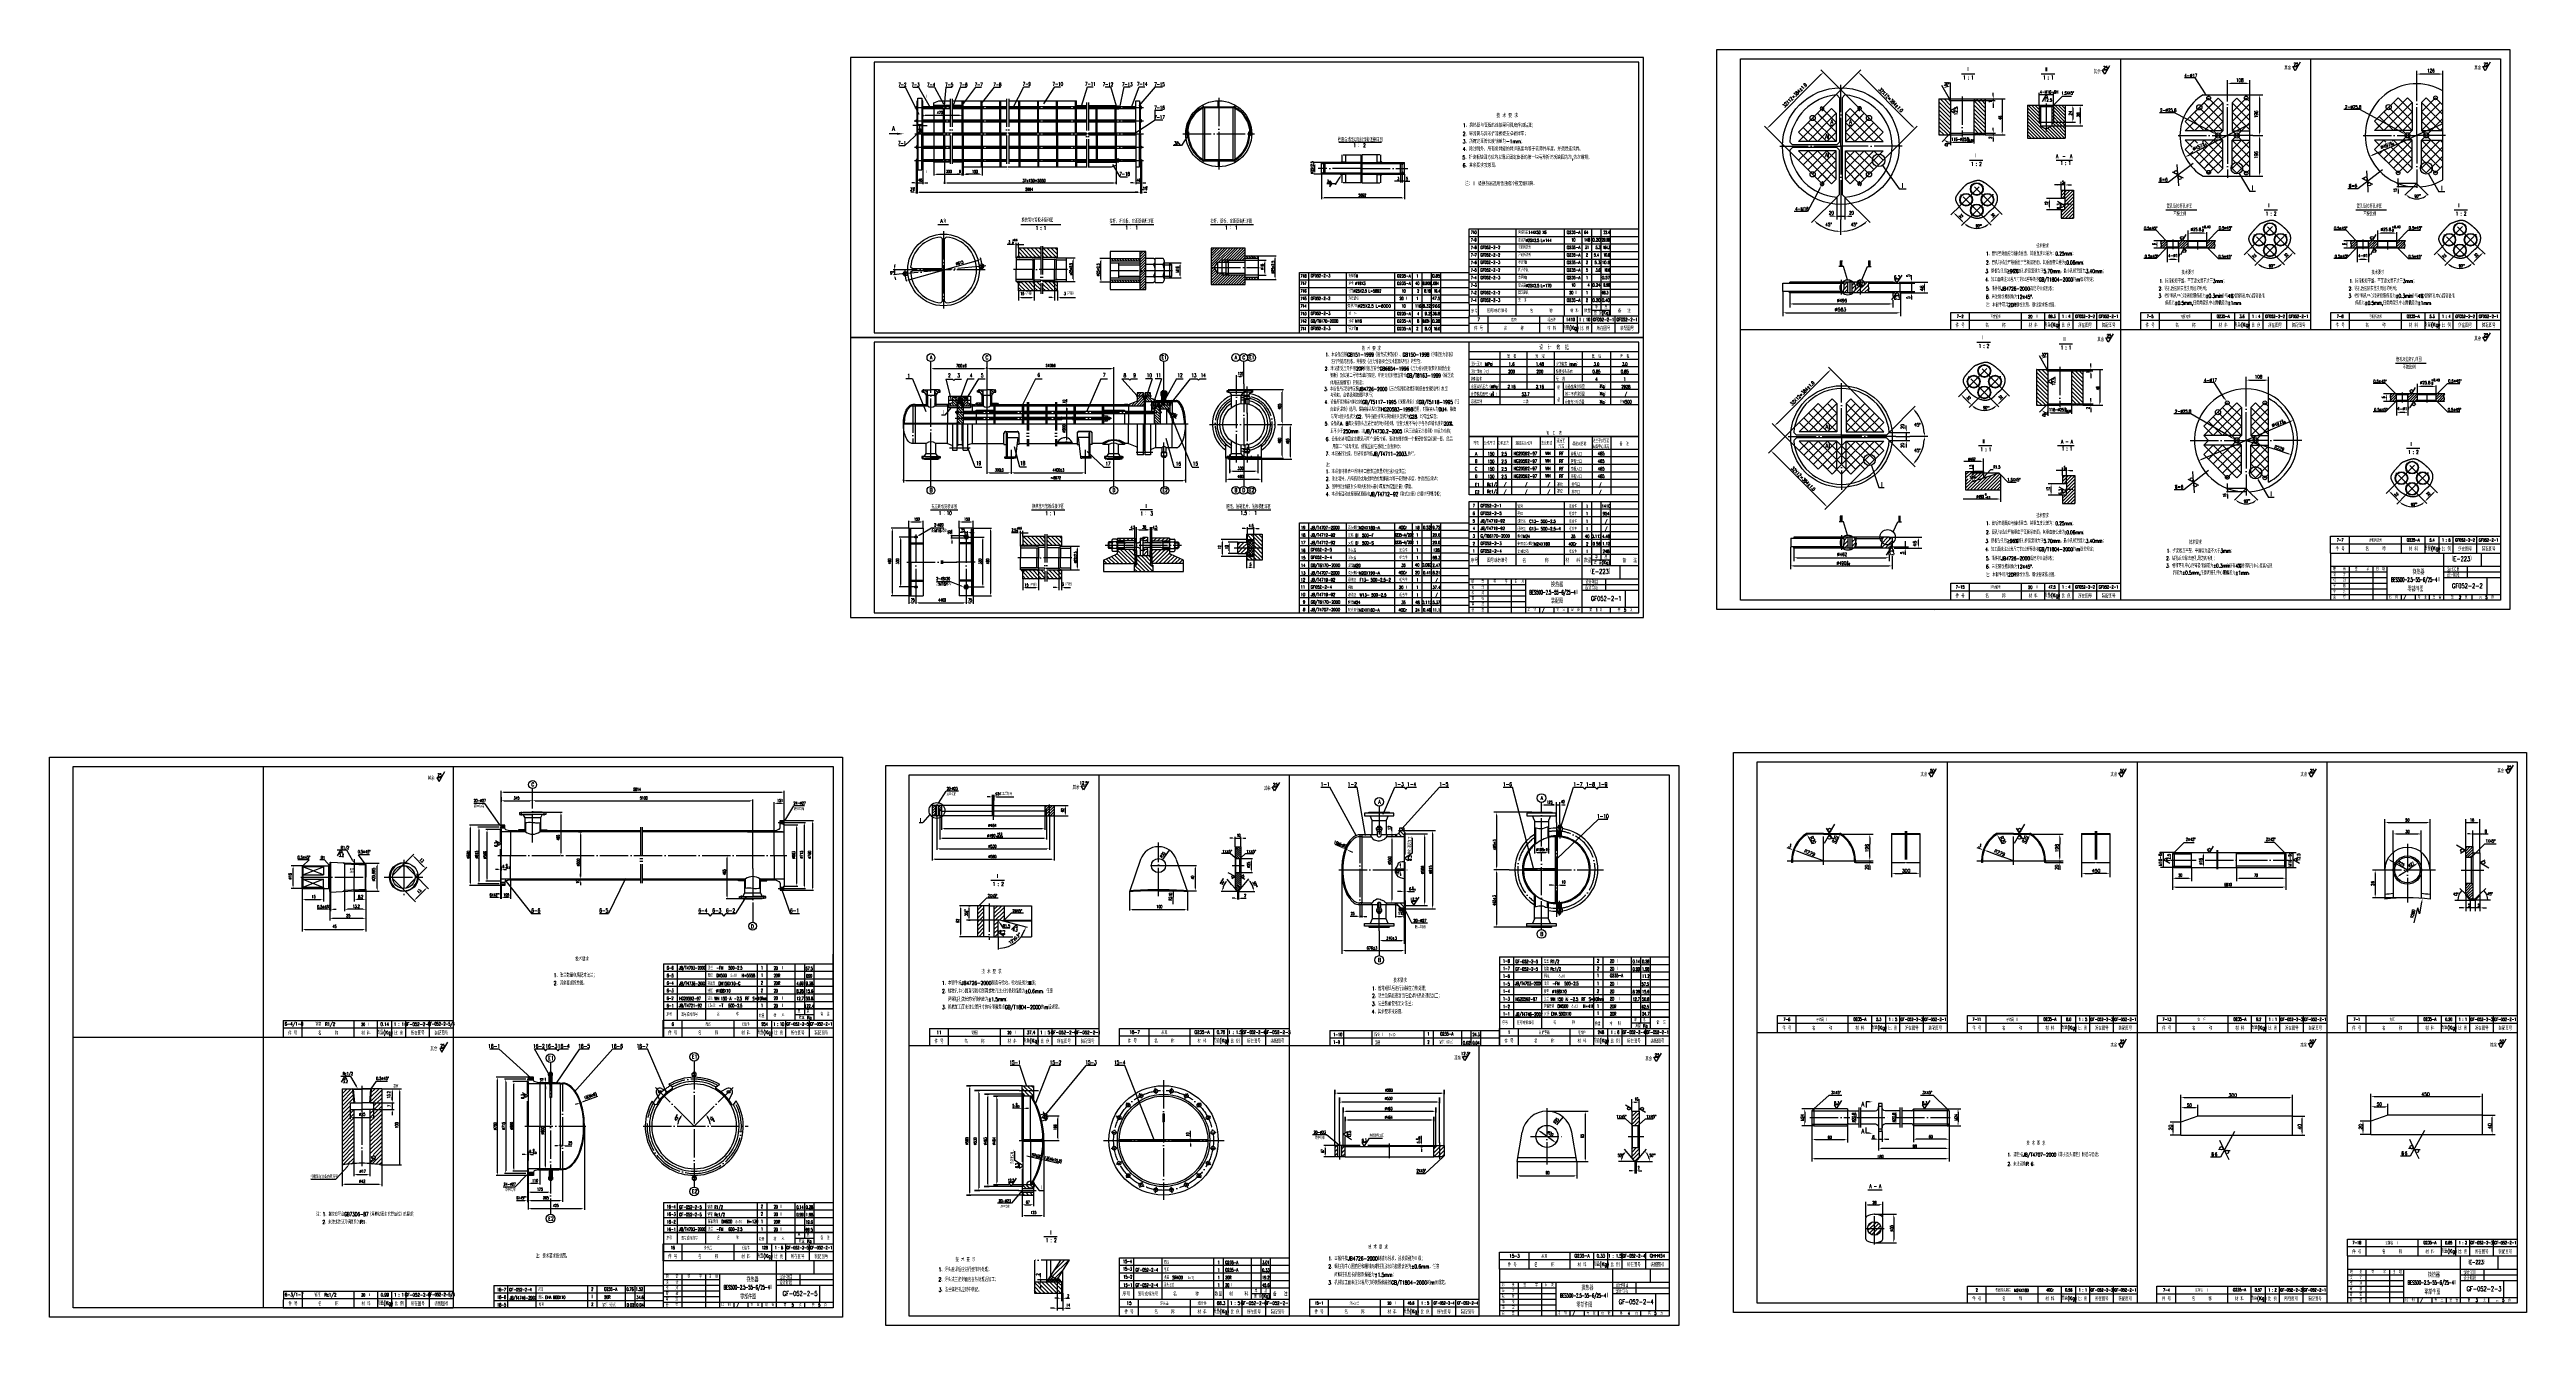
# Model space of a CAD drawing. Extents: x -1168 to 1459, y 189 to 1542.
import ezdxf
from ezdxf.enums import TextEntityAlignment as Align

# ---------------------------------------------------------------- set-up
doc = ezdxf.new("R2010")
doc.units = 0
doc.header["$MEASUREMENT"] = 0
for name, pattern in [('DASHDOT-M', [36, 30, -3, 0, -3]), ('DIVIDE-M', [39, 30, -3, 0, -3, 0, -3]), ('HIDDEN-M', [7, 5, -2])]:
    doc.linetypes.add(name, pattern=pattern)
doc.layers.get('0').update_dxf_attribs({"linetype": 'CONTINUOUS'})
for name, color, linetype in [('1', 3, 'CONTINUOUS'), ('CDR_DWG1', 4, 'CONTINUOUS'), ('CDR_DWG2', 2, 'CONTINUOUS'), ('CDR_DWG3', 1, 'DASHDOT-M'), ('CDR_DWG4', 3, 'DIVIDE-M'), ('CDR_DWG5', 6, 'HIDDEN-M'), ('XS', 2, 'CONTINUOUS')]:
    doc.layers.add(name, color=color, linetype=linetype)
doc.styles.add('HZ', font='romans', dxfattribs={"width": 0.7, "bigfont": 'hz'})

# ---------------------------------------------------------------- blocks, each defined once
blk = doc.blocks.new('*X77')
for p, q in [((10, 45.3), (10.6, 46)), ((11.2, 43.1), (11.9, 43.7)), ((12.4, 40.7), (13.1, 41.4)), ((13.6, 38.3), (14.3, 39)), ((14.7, 35.9), (15.4, 36.6)), ((15.7, 33.4), (16.4, 34.1)), ((16.7, 30.8), (17.4, 31.5)), ((17.6, 28.2), (18.3, 28.9)), ((18.4, 25.5), (19.2, 26.2)), ((19.1, 22.7), (19.9, 23.5)), ((19.8, 19.8), (20.6, 20.6)), ((20.4, 16.9), (21.3, 17.7)), ((20.9, 13.9), (21.8, 14.7)), ((21.4, 10.8), (22.3, 11.6)), ((21.7, 7.5), (22.6, 8.5)), ((21.9, 4.2), (22.9, 5.2)), ((22, 0.8), (23, 1.8)), ((18.9, -23.5), (20.3, -22.1)), ((20, -18.9), (21.3, -17.6)), ((20.8, -14.5), (22, -13.3)), ((21.4, -10.4), (22.5, -9.3)), ((21.8, -6.5), (22.8, -5.4)), ((22, -2.8), (23, -1.8)), ((12.6, -40.5), (14.5, -38.6)), ((15.4, -34.1), (17.1, -32.4)), ((17.4, -28.5), (18.9, -27.1))]:
    blk.add_line(p, q)
blk = doc.blocks.new('*X99')
at = {"layer": '1', "color": 0, "linetype": 'Continuous'}
for p, q in [((-22125.6, -20016.6), (-22116, -20007)), ((-22125.6, -20012.3), (-22120.3, -20007)), ((-22125.6, -20008.1), (-22124.5, -20007)), ((-22125.6, -20020.8), (-22114.4, -20009.6)), ((-22125.6, -20025.1), (-22114, -20013.5)), ((-22125.6, -20029.3), (-22113.7, -20017.4)), ((-22095.8, -20020.8), (-22083.6, -20008.5)), ((-22095.4, -20016.1), (-22086.3, -20007)), ((-22095, -20011.4), (-22090.6, -20007)), ((-22092.8, -20022), (-22083.6, -20012.8)), ((-22088.6, -20022), (-22083.6, -20017)), ((-22125.6, -20033.6), (-22117.1, -20025.1)), ((-22125.6, -20037.8), (-22116.6, -20028.9)), ((-22125.6, -20042), (-22113.1, -20029.5)), ((-22125.6, -20046.3), (-22113.1, -20033.8)), ((-22125.6, -20050.5), (-22113.1, -20038)), ((-22125.6, -20054.8), (-22113.1, -20042.3)), ((-22114.1, -20022), (-22113.3, -20021.3)), ((-22096.1, -20038), (-22087.1, -20029)), ((-22096.1, -20033.8), (-22091.4, -20029)), ((-22096.1, -20029.5), (-22095.6, -20029)), ((-22096.1, -20042.2), (-22083.6, -20029.7)), ((-22096.1, -20046.5), (-22083.6, -20034)), ((-22096.1, -20050.7), (-22083.6, -20038.2)), ((-22096.1, -20055), (-22083.6, -20042.5)), ((-22092.9, -20022.1), (-22092.8, -20022)), ((-22092.1, -20025.5), (-22088.6, -20022)), ((-22091.4, -20029), (-22084.4, -20022)), ((-22087.1, -20029), (-22083.6, -20025.5)), ((-22084.4, -20022), (-22083.6, -20021.3)), ((-22125.6, -20059), (-22113.1, -20046.5)), ((-22125.6, -20063.3), (-22113.1, -20050.8)), ((-22125.6, -20067.5), (-22113.1, -20055)), ((-22125.6, -20071.7), (-22113.1, -20059.2)), ((-22125.6, -20076), (-22113.1, -20063.5)), ((-22125.6, -20080.2), (-22113.1, -20067.7)), ((-22096.1, -20059.2), (-22083.6, -20046.7)), ((-22096.1, -20063.5), (-22083.6, -20051)), ((-22096.1, -20067.7), (-22083.6, -20055.2)), ((-22096.1, -20071.9), (-22083.6, -20059.4)), ((-22096.1, -20076.2), (-22083.6, -20063.7)), ((-22092.4, -20076.7), (-22083.6, -20067.9)), ((-22125.6, -20084.5), (-22113.1, -20072)), ((-22124.7, -20087.8), (-22113.1, -20076.2)), ((-22119.7, -20087.1), (-22113.1, -20080.5)), ((-22114.9, -20086.5), (-22113.1, -20084.7)), ((-22096.1, -20080.4), (-22095.9, -20080.3)), ((-22096.1, -20084.7), (-22094.1, -20082.7)), ((-22093.8, -20086.6), (-22083.6, -20076.4)), ((-22090.5, -20079.1), (-22083.6, -20072.2)), ((-22089.9, -20087), (-22083.6, -20080.7)), ((-22086.2, -20087.5), (-22083.6, -20084.9))]:
    blk.add_line(p, q, dxfattribs=at)
blk = doc.blocks.new('*X70')
for p, q in [((15.5, 49.5), (16, 50)), ((15.8, 47.6), (16.9, 48.7)), ((16.2, 45.9), (16.9, 46.6)), ((16.2, 43.7), (16.9, 44.5)), ((16.2, 41.6), (16.9, 42.4)), ((16.2, 39.5), (16.9, 40.3)), ((18.3, 48), (19.7, 49.4)), ((18.3, 45.9), (19.1, 46.7)), ((18.3, 43.8), (19.1, 44.6)), ((18.3, 41.7), (19.1, 42.4)), ((18.3, 39.6), (19.1, 40.3))]:
    blk.add_line(p, q)
blk = doc.blocks.new('*X73')
at = {"color": 0}
for p, q in [((138.3, 56.8), (127.3, 67.9)), ((134.1, 56.8), (127.3, 63.6)), ((129.9, 56.8), (127.3, 59.4)), ((133.1, 66.3), (130.6, 68.8)), ((142.6, 56.8), (134.1, 65.3)), ((146.8, 56.8), (134.8, 68.8)), ((151.1, 56.8), (139.1, 68.8)), ((155.3, 56.8), (143.3, 68.8)), ((157.3, 59.1), (147.6, 68.8)), ((157.3, 63.3), (151.8, 68.8)), ((157.3, 67.6), (156, 68.8))]:
    blk.add_line(p, q, dxfattribs=at)
blk = doc.blocks.new('*X72')
at = {"color": 0}
for p, q in [((140.5, 68.8), (140.4, 68.9)), ((143.3, 68.8), (141.5, 70.7)), ((141.7, 71), (145.4, 74.7)), ((142.4, 68.8), (147.1, 73.6)), ((146.1, 68.8), (142.6, 72.4)), ((149, 68.8), (143.7, 74.1)), ((145.2, 68.8), (148.8, 72.4)), ((151.8, 68.8), (147, 73.6)), ((148, 68.8), (153.2, 74)), ((150.8, 68.8), (153.6, 71.6)), ((154.6, 68.8), (151.8, 71.7)), ((153.7, 68.8), (154.9, 70))]:
    blk.add_line(p, q, dxfattribs=at)
blk = doc.blocks.new('*X71')
for p, q in [((18.7, 5.5), (36.3, 23)), ((20.8, 12), (31.8, 23)), ((21.4, 3.7), (30.6, 12.9))]:
    blk.add_line(p, q)
blk = doc.blocks.new('*X79')
at = {"color": 0}
for p, q in [((139.7, 161.5), (136.7, 164.6)), ((143.9, 161.5), (139.9, 165.5)), ((147.7, 162.1), (144.2, 165.5)), ((138.2, 154.5), (135.7, 157.1)), ((142.5, 154.5), (139.5, 157.5)), ((146.7, 154.5), (143.7, 157.5))]:
    blk.add_line(p, q, dxfattribs=at)
blk = doc.blocks.new('*X78')
for p, q in [((101.7, 99), (103.7, 101)), ((104.3, 99), (106.3, 101)), ((107, 99), (109, 101)), ((109.6, 99), (111.6, 101)), ((112.3, 99), (114.3, 101)), ((114.9, 99), (116.9, 101)), ((117.6, 99), (119.6, 101))]:
    blk.add_line(p, q)
blk = doc.blocks.new('CZD')
at = {"layer": 'XS'}
blk.add_lwpolyline([(3.5, 6.1), (0, 0), (-1.8, 3), (1.7, 3)], dxfattribs=at)
blk = doc.blocks.new('*X80')
at = {"color": 0}
for p, q in [((143.5, 259.5), (135.7, 267.4)), ((139.3, 259.5), (135.7, 263.1)), ((147.7, 259.6), (136.8, 270.5)), ((147.7, 263.9), (141, 270.5)), ((147.7, 268.1), (145.2, 270.5))]:
    blk.add_line(p, q, dxfattribs=at)
blk = doc.blocks.new('*X83')
for p, q in [((97.5, 122.9), (101.9, 127.3)), ((97.5, 118.7), (104, 125.2)), ((97.5, 114.5), (104, 121)), ((97.5, 110.2), (104, 116.7)), ((97.5, 106), (104, 112.5)), ((97.5, 101.7), (104, 108.2)), ((115, 119.2), (123.1, 127.3)), ((115, 123.5), (118.8, 127.3)), ((115, 115), (125.5, 125.5)), ((115, 110.8), (125.5, 121.3)), ((115, 106.5), (119, 110.5)), ((115, 102.3), (119, 106.3)), ((120.4, 111.9), (125.5, 117)), ((123.8, 111.1), (125.5, 112.8)), ((97.5, 97.5), (104, 104)), ((98.6, 94.3), (104, 99.8)), ((102.8, 94.3), (104, 95.5)), ((115, 98), (119, 102)), ((115.5, 94.3), (119, 97.8))]:
    blk.add_line(p, q)
blk = doc.blocks.new('*X82')
for p, q in [((47.9, 211.9), (51.1, 215.1)), ((47.9, 214.8), (48.2, 215.1)), ((47.9, 209.1), (51.4, 212.6)), ((54.4, 212.8), (56.7, 215.1)), ((54.4, 210), (57.9, 213.5)), ((57, 209.8), (57.9, 210.6)), ((47.9, 206.3), (51.4, 209.8)), ((48.5, 204.1), (51.4, 207)), ((51.4, 204.1), (51.4, 204.1)), ((54.4, 207.1), (55.9, 208.6)), ((54.4, 204.3), (55.9, 205.8))]:
    blk.add_line(p, q)
blk = doc.blocks.new('*X81')
for p, q in [((167.2, 209.7), (172.7, 215.1)), ((167.2, 212.5), (169.9, 215.1)), ((169.2, 208.8), (175.5, 215.1)), ((169.2, 206), (177.2, 214)), ((170.2, 204.1), (177.2, 211.2)), ((173, 204.1), (177.2, 208.4)), ((175.8, 204.1), (177.2, 205.5))]:
    blk.add_line(p, q)
blk = doc.blocks.new('*X69')
at = {"color": 0}
for p, q in [((240.7, 219.5), (245.7, 224.5)), ((240.8, 215.4), (249.9, 224.4)), ((242.4, 212.7), (252.5, 222.8)), ((244.9, 211), (254.3, 220.3)), ((248.7, 210.5), (254.7, 216.6))]:
    blk.add_line(p, q, dxfattribs=at)
blk = doc.blocks.new('*X98')
at = {"layer": '1', "color": 0, "linetype": 'Continuous'}
for p, q in [((-20757.8, -20036.4), (-20752.4, -20031)), ((-20757.8, -20032.1), (-20756.7, -20031)), ((-20757.8, -20040.6), (-20749.8, -20032.6)), ((-20757.8, -20044.9), (-20749.8, -20036.9)), ((-20754.7, -20046), (-20749.8, -20041.1)), ((-20757.8, -20074.6), (-20752.6, -20069.3)), ((-20757.8, -20070.3), (-20756.8, -20069.3)), ((-20757.8, -20078.8), (-20749.8, -20070.8)), ((-20756.6, -20081.8), (-20749.8, -20075)), ((-20754.7, -20084.1), (-20749.8, -20079.3))]:
    blk.add_line(p, q, dxfattribs=at)
blk = doc.blocks.new('MM')
at = {"layer": 'XS', "color": 3}
blk.add_lwpolyline([(3.8, 6.7), (0, 0), (-1.9, 3.3)], dxfattribs=at)
blk.add_circle((0, 3), 1.5, dxfattribs=at)
blk = doc.blocks.new('*X76')
for p, q in [((120.3, 159.7), (115.2, 164.8)), ((124.1, 160.1), (119.4, 164.8)), ((124, 156), (122.3, 157.7)), ((124, 164.5), (123.7, 164.8)), ((119.8, 156), (119, 156.8))]:
    blk.add_line(p, q)
blk = doc.blocks.new('*X74')
for p, q in [((115.2, 200), (115.8, 200.6)), ((117, 199), (118.6, 200.6)), ((119.8, 199), (121.4, 200.6)), ((122.6, 199), (124, 200.4))]:
    blk.add_line(p, q)
blk = doc.blocks.new('*X75')
for p, q in [((117, 235.2), (114.6, 237.5)), ((121.2, 235.2), (117.8, 238.6)), ((124, 236.6), (119, 241.6)), ((124, 240.9), (120.9, 244))]:
    blk.add_line(p, q)
blk = doc.blocks.new('*X67')
at = {"color": 0}
for p, q in [((152.1, 157.7), (157.6, 163.3)), ((152.1, 160.6), (154.8, 163.3)), ((152.1, 154.9), (159.3, 162.1)), ((152.1, 152.1), (159.6, 159.6)), ((153.2, 150.4), (159.6, 156.7)), ((154.7, 149), (159.6, 153.9)), ((156.1, 147.6), (159.6, 151.1)), ((158.1, 146.7), (159.6, 148.2))]:
    blk.add_line(p, q, dxfattribs=at)
blk = doc.blocks.new('*X68')
at = {"color": 0}
for p, q in [((152.1, 197.3), (156.9, 202.2)), ((152.1, 200.2), (154.1, 202.2)), ((152.1, 194.5), (159.5, 201.9)), ((152.1, 191.7), (159.5, 199.1)), ((154.1, 190.9), (159.5, 196.3)), ((156.9, 190.9), (159.5, 193.5))]:
    blk.add_line(p, q, dxfattribs=at)
blk = doc.blocks.new('*X58')
for p, q in [((103.6, 108.5), (100.1, 112)), ((107.9, 108.5), (103, 113.4)), ((112.1, 108.5), (105.9, 114.7)), ((116.4, 108.5), (108.8, 116.1)), ((120.6, 108.5), (111.7, 117.4)), ((124.8, 108.5), (114.5, 118.9)), ((129.1, 108.5), (115, 122.6)), ((133.3, 108.5), (118.3, 123.5)), ((133.5, 112.6), (122.6, 123.5)), ((133.5, 116.8), (126.8, 123.5)), ((135, 119.6), (131.1, 123.5))]:
    blk.add_line(p, q)
blk = doc.blocks.new('*X17')
at = {"color": 0}
for p, q in [((251.6, 229), (252.6, 230)), ((254.5, 229), (255.5, 230)), ((257.3, 229), (258.3, 230)), ((260.1, 229), (261.1, 230)), ((262.9, 229), (263.9, 230)), ((265.8, 229), (266.8, 230)), ((268.6, 229), (269.6, 230)), ((271.4, 229), (272.4, 230)), ((274.3, 229), (275.3, 230)), ((277.1, 229), (278.1, 230))]:
    blk.add_line(p, q, dxfattribs=at)
blk = doc.blocks.new('*X16')
at = {"color": 0}
for p, q in [((252, 170), (253, 171)), ((254.9, 170), (255.9, 171)), ((257.7, 170), (258.7, 171)), ((260.5, 170), (261.5, 171)), ((263.3, 170), (264.3, 171)), ((266.2, 170), (267.2, 171)), ((269, 170), (270, 171)), ((271.8, 170), (272.8, 171)), ((274.7, 170), (275.7, 171)), ((277.5, 170), (278.5, 171))]:
    blk.add_line(p, q, dxfattribs=at)
blk = doc.blocks.new('*X97')
at = {"layer": '1', "color": 0, "linetype": 'Continuous'}
for p, q in [((-21397.5, -19431), (-21403.6, -19424.9)), ((-21402.3, -19430.4), (-21403.6, -19429.2)), ((-21393.3, -19431), (-21402.9, -19421.4)), ((-21389, -19431), (-21398.7, -19421.4)), ((-21384.8, -19431), (-21394.4, -19421.4)), ((-21380.5, -19431), (-21390.2, -19421.4)), ((-21380.1, -19427.3), (-21385.9, -19421.4)), ((-21380.1, -19423), (-21381.7, -19421.4)), ((-21372.1, -19431), (-21378.1, -19425)), ((-21376.3, -19431), (-21378.1, -19429.3)), ((-21367.8, -19431), (-21377.4, -19421.4)), ((-21363.7, -19430.9), (-21373.2, -19421.4)), ((-21362.3, -19428), (-21369, -19421.4)), ((-21362.3, -19423.8), (-21364.7, -19421.4)), ((-21396, -19466.5), (-21403.6, -19458.9)), ((-21400.3, -19466.5), (-21403.6, -19463.1)), ((-21391.8, -19466.5), (-21401.1, -19457.2)), ((-21387.5, -19466.5), (-21396.8, -19457.2)), ((-21386.9, -19462.9), (-21392.6, -19457.2)), ((-21386.9, -19458.6), (-21388.4, -19457.2)), ((-21380.1, -19465.4), (-21386.9, -19458.6)), ((-21383.3, -19466.5), (-21386.9, -19462.9)), ((-21380.1, -19461.2), (-21384.1, -19457.2)), ((-21370.6, -19466.5), (-21378.1, -19458.9)), ((-21374.8, -19466.5), (-21378.1, -19463.2)), ((-21366.3, -19466.5), (-21375.6, -19457.2)), ((-21365.4, -19463.1), (-21371.4, -19457.2)), ((-21365.4, -19458.9), (-21367.1, -19457.2)), ((-21362.3, -19462), (-21365.4, -19458.9)), ((-21362.3, -19466.2), (-21365.4, -19463.1))]:
    blk.add_line(p, q, dxfattribs=at)
blk = doc.blocks.new('*X96')
at = {"layer": '1', "color": 0, "linetype": 'Continuous'}
for p, q in [((-21405.7, -19456.6), (-21405.8, -19456.6)), ((-21405.3, -19456.6), (-21405.5, -19456.8)), ((-21405.4, -19456.6), (-21403.4, -19458.6)), ((-21404.9, -19456.6), (-21405.3, -19457.1)), ((-21404.4, -19456.6), (-21405.1, -19457.3)), ((-21405, -19456.6), (-21403.2, -19458.4)), ((-21404, -19456.6), (-21404.9, -19457.5)), ((-21403.6, -19456.6), (-21404.7, -19457.7)), ((-21404.6, -19456.6), (-21403, -19458.2)), ((-21403.2, -19456.6), (-21404.4, -19457.9)), ((-21402.7, -19456.6), (-21404.2, -19458.1)), ((-21404.2, -19456.6), (-21402.7, -19458)), ((-21402.3, -19456.6), (-21404, -19458.3)), ((-21401.9, -19456.6), (-21403.8, -19458.5)), ((-21403.7, -19456.6), (-21402.5, -19457.9)), ((-21401.6, -19456.7), (-21403.6, -19458.7)), ((-21403.3, -19456.6), (-21402.2, -19457.7)), ((-21402.9, -19456.6), (-21402, -19457.5)), ((-21402.5, -19456.6), (-21401.8, -19457.3)), ((-21402.1, -19456.6), (-21401.6, -19457)), ((-21401.6, -19457.2), (-21401.7, -19457.2)), ((-21401.6, -19456.6), (-21401.6, -19456.6))]:
    blk.add_line(p, q, dxfattribs=at)
blk = doc.blocks.new('*X95')
at = {"layer": '1', "color": 0, "linetype": 'Continuous'}
for p, q in [((-21405.7, -19431.6), (-21405.8, -19431.6)), ((-21405.3, -19431.6), (-21405.5, -19431.3)), ((-21405.4, -19431.6), (-21403.4, -19429.6)), ((-21404.9, -19431.6), (-21405.3, -19431.1)), ((-21404.4, -19431.6), (-21405.1, -19430.9)), ((-21405, -19431.6), (-21403.2, -19429.8)), ((-21404, -19431.6), (-21404.9, -19430.7)), ((-21403.6, -19431.6), (-21404.7, -19430.5)), ((-21404.6, -19431.6), (-21403, -19430)), ((-21403.2, -19431.6), (-21404.4, -19430.3)), ((-21402.7, -19431.6), (-21404.2, -19430.1)), ((-21404.2, -19431.6), (-21402.7, -19430.1)), ((-21402.3, -19431.6), (-21404, -19429.9)), ((-21401.9, -19431.6), (-21403.8, -19429.7)), ((-21403.7, -19431.6), (-21402.5, -19430.3)), ((-21401.6, -19431.5), (-21403.6, -19429.5)), ((-21403.3, -19431.6), (-21402.2, -19430.5)), ((-21402.9, -19431.6), (-21402, -19430.7)), ((-21402.5, -19431.6), (-21401.8, -19430.9)), ((-21402.1, -19431.6), (-21401.6, -19431.1)), ((-21401.6, -19431), (-21401.7, -19431)), ((-21401.6, -19431.6), (-21401.6, -19431.6))]:
    blk.add_line(p, q, dxfattribs=at)
blk = doc.blocks.new('*X55')
for p, q in [((154.9, 207.2), (153.7, 208.4)), ((154.9, 204.4), (153.7, 205.6)), ((154.9, 201.5), (153.7, 202.7)), ((154.9, 198.7), (153.7, 199.9)), ((154.9, 195.9), (153.7, 197.1)), ((154.8, 193.1), (153.7, 194.2))]:
    blk.add_line(p, q)
blk = doc.blocks.new('*X29')
for p, q in [((90.7, 101.7), (84.3, 108)), ((90.7, 98.8), (84.3, 105.2)), ((90.7, 104.5), (85.2, 109.9)), ((90.7, 107.3), (87.4, 110.6)), ((90.7, 96), (84.3, 102.4)), ((90.7, 93.2), (84.3, 99.6)), ((90.7, 90.4), (84.3, 96.7)), ((88.1, 90.1), (84.3, 93.9))]:
    blk.add_line(p, q)
blk = doc.blocks.new('*X57')
at = {"color": 0}
for p, q in [((113.1, 198.9), (113.8, 199.6)), ((113.1, 199.3), (113.4, 199.6)), ((113.8, 198.9), (113.1, 199.6)), ((113.1, 198.5), (113.8, 199.2)), ((113.8, 198.5), (113.1, 199.2)), ((113.1, 198.1), (113.8, 198.8)), ((113.7, 198.1), (113.1, 198.8)), ((113.3, 198.1), (113.1, 198.4)), ((113.8, 199.4), (113.5, 199.6)), ((113.5, 198.1), (113.8, 198.3))]:
    blk.add_line(p, q, dxfattribs=at)
blk = doc.blocks.new('*X36')
for p, q in [((140.7, 221.3), (141.9, 222.5)), ((140.7, 219.9), (141.9, 221.1)), ((140.7, 218.5), (141.9, 219.7)), ((140.7, 217.1), (141.9, 218.3)), ((140.7, 215.7), (141.9, 216.9)), ((140.7, 214.3), (141.9, 215.5)), ((140.7, 212.9), (141.9, 214.1))]:
    blk.add_line(p, q)
blk = doc.blocks.new('*X37')
for p, q in [((149.8, 222), (150.4, 222.5)), ((149.8, 220.5), (151, 221.8)), ((149.8, 219.1), (151, 220.3)), ((149.8, 217.7), (151, 218.9)), ((149.8, 216.3), (151, 217.5)), ((149.8, 214.9), (151, 216.1)), ((149.8, 213.5), (151, 214.7)), ((149.8, 212.1), (151, 213.3))]:
    blk.add_line(p, q)
blk = doc.blocks.new('*X34')
for p, q in [((85.4, 225.7), (83.4, 227.7)), ((88.9, 225.1), (85.7, 228.3)), ((88.6, 222.5), (85.9, 225.3)), ((98.7, 223.7), (96.8, 225.7)), ((97.1, 222.5), (96.8, 222.8)), ((99.8, 225.5), (97.6, 227.7)), ((102.4, 225.7), (99.8, 228.3))]:
    blk.add_line(p, q)
blk = doc.blocks.new('*X56')
for p, q in [((135.1, 205.8), (136.1, 206.8)), ((137.9, 205.8), (138.9, 206.8)), ((140.8, 205.8), (141.7, 206.8)), ((143.6, 205.8), (144.6, 206.8)), ((146.4, 205.8), (147.4, 206.8)), ((149.3, 205.8), (150.2, 206.8)), ((152.1, 205.8), (153, 206.8))]:
    blk.add_line(p, q)
blk = doc.blocks.new('*X30')
for p, q in [((114.4, 233.2), (115.3, 234.1)), ((114.4, 233.9), (114.6, 234.1)), ((115.4, 232.5), (114.4, 233.5)), ((114.4, 232.5), (115.4, 233.4)), ((115.2, 232), (114.4, 232.7)), ((114.5, 232), (114.4, 232)), ((115.4, 233.2), (114.5, 234.1)), ((114.6, 232), (115.4, 232.7)), ((115.4, 234), (115.2, 234.1))]:
    blk.add_line(p, q)
blk = doc.blocks.new('*X28')
for p, q in [((41.1, 114.6), (44.4, 118)), ((41.1, 117.4), (41.6, 118)), ((41.1, 111.8), (46.2, 116.9)), ((41.6, 109.5), (46.2, 114.1)), ((44.5, 109.5), (47.3, 112.4)), ((47.3, 109.5), (48.7, 111))]:
    blk.add_line(p, q)
blk = doc.blocks.new('*X31')
for p, q in [((142.1, 238.3), (143.3, 239.5)), ((144.9, 238.3), (146.2, 239.5)), ((147.7, 238.3), (147.9, 238.4))]:
    blk.add_line(p, q)
blk = doc.blocks.new('*X35')
for p, q in [((133.6, 211.5), (132.4, 212.7)), ((136.4, 211.5), (135.2, 212.7)), ((139.2, 211.5), (138, 212.7))]:
    blk.add_line(p, q)
blk = doc.blocks.new('*X32')
for p, q in [((159.1, 238.3), (160.3, 239.5)), ((161.9, 238.3), (163.1, 239.5))]:
    blk.add_line(p, q)
blk = doc.blocks.new('*X49')
for p, q in [((117.5, 219.3), (118.4, 220.2)), ((118, 218.5), (119, 219.4))]:
    blk.add_line(p, q)
blk = doc.blocks.new('*X50')
for p, q in [((117.5, 215), (118.8, 216.4)), ((117.5, 213.7), (119, 215.2)), ((118.9, 213.7), (119, 213.8))]:
    blk.add_line(p, q)
blk = doc.blocks.new('*X52')
for p, q in [((239.9, 207), (238.7, 208.2)), ((239.9, 204.2), (238.7, 205.4)), ((239.9, 201.4), (238.7, 202.6)), ((239.9, 198.5), (238.7, 199.7)), ((239.9, 195.7), (238.7, 196.9)), ((239.7, 193.1), (238.7, 194.1)), ((239.9, 209.9), (239.7, 210.1))]:
    blk.add_line(p, q)
blk = doc.blocks.new('*X54')
for p, q in [((184.9, 208.3), (183.7, 209.5)), ((184.9, 205.5), (183.7, 206.7)), ((184.9, 202.6), (183.7, 203.8)), ((184.9, 199.8), (183.7, 201)), ((184.9, 197), (183.7, 198.2)), ((184.9, 194.2), (183.7, 195.4))]:
    blk.add_line(p, q)
blk = doc.blocks.new('*X53')
for p, q in [((209.8, 208.8), (208.7, 210)), ((209.8, 206), (208.7, 207.1)), ((209.8, 203.2), (208.7, 204.3)), ((209.8, 200.3), (208.7, 201.5)), ((209.8, 197.5), (208.7, 198.6)), ((209.8, 194.7), (208.7, 195.8))]:
    blk.add_line(p, q)
blk = doc.blocks.new('*X51')
for p, q in [((269.9, 208.1), (268.7, 209.3)), ((269.9, 205.3), (268.7, 206.5)), ((269.9, 202.5), (268.7, 203.7)), ((269.9, 199.7), (268.7, 200.9)), ((269.9, 196.8), (268.7, 198)), ((269.9, 194), (268.7, 195.2))]:
    blk.add_line(p, q)
blk = doc.blocks.new('*X33')
for p, q in [((218.6, 171.7), (217.5, 172.9)), ((221.4, 171.7), (220.2, 172.9)), ((224.3, 171.7), (223.1, 172.9)), ((227.1, 171.7), (225.9, 172.9)), ((229.9, 171.7), (228.7, 172.9))]:
    blk.add_line(p, q)
blk = doc.blocks.new('*X94')
at = {"layer": '1', "color": 0, "linetype": 'Continuous'}
for p, q in [((-21402.1, -19125.3), (-21408.1, -19119.2)), ((-21406.9, -19124.7), (-21408.1, -19123.5)), ((-21397.8, -19125.3), (-21407.4, -19115.7)), ((-21393.6, -19125.3), (-21403.2, -19115.7)), ((-21389.3, -19125.3), (-21399, -19115.7)), ((-21385.1, -19125.3), (-21394.7, -19115.7)), ((-21384.6, -19121.5), (-21390.5, -19115.7)), ((-21384.6, -19117.3), (-21386.2, -19115.7)), ((-21376.6, -19125.3), (-21382.6, -19119.3)), ((-21380.8, -19125.3), (-21382.6, -19123.5)), ((-21372.4, -19125.3), (-21382, -19115.7)), ((-21368.2, -19125.2), (-21377.7, -19115.7)), ((-21366.9, -19122.3), (-21373.5, -19115.7)), ((-21366.9, -19118.1), (-21369.3, -19115.7)), ((-21400.6, -19160.7), (-21408.1, -19153.2)), ((-21404.8, -19160.7), (-21408.1, -19157.4)), ((-21396.3, -19160.7), (-21405.6, -19151.4)), ((-21392.1, -19160.7), (-21401.4, -19151.4)), ((-21391.4, -19157.2), (-21397.1, -19151.4)), ((-21391.4, -19152.9), (-21392.9, -19151.4)), ((-21384.6, -19159.7), (-21391.4, -19152.9)), ((-21387.8, -19160.7), (-21391.4, -19157.2)), ((-21384.6, -19155.5), (-21388.7, -19151.4)), ((-21375.1, -19160.7), (-21382.6, -19153.2)), ((-21379.3, -19160.7), (-21382.6, -19157.5)), ((-21370.9, -19160.7), (-21380.2, -19151.4)), ((-21369.9, -19157.4), (-21375.9, -19151.4)), ((-21369.9, -19153.2), (-21371.7, -19151.4)), ((-21366.9, -19156.2), (-21369.9, -19153.2)), ((-21366.9, -19160.5), (-21369.9, -19157.4))]:
    blk.add_line(p, q, dxfattribs=at)
blk = doc.blocks.new('GSFG21')
for p, q in [((104, 99.1), (102.1, 100.9)), ((104, 68.1), (104, 99.1)), ((106, 99.1), (107.9, 100.9)), ((106, 33.1), (106, 99.1)), ((72, 67.1), (70.1, 68.9)), ((72, 65.1), (70.1, 63.2)), ((103, 67.1), (72, 67.1)), ((103, 65.1), (72, 65.1)), ((104, 68.1), (103, 67.1)), ((104, 64.1), (103, 65.1)), ((104, 33.1), (104, 64.1)), ((104, 33.1), (102.1, 31.2)), ((106, 33.1), (107.9, 31.2))]:
    blk.add_line(p, q)
for start, end in [(94.7219, 175.2781), (274.7219, 85.2781), (184.7219, 265.2781)]:
    blk.add_arc((105, 66.1), 35, start, end)
blk = doc.blocks.new('*X93')
at = {"layer": '1', "color": 0, "linetype": 'Continuous'}
for p, q in [((-21410.2, -19150.9), (-21410.3, -19150.9)), ((-21409.8, -19150.9), (-21410.1, -19151.1)), ((-21410, -19150.9), (-21408, -19152.9)), ((-21409.4, -19150.9), (-21409.9, -19151.3)), ((-21409, -19150.9), (-21409.6, -19151.5)), ((-21409.6, -19150.9), (-21407.7, -19152.7)), ((-21408.6, -19150.9), (-21409.4, -19151.7)), ((-21408.1, -19150.9), (-21409.2, -19151.9)), ((-21409.1, -19150.9), (-21407.5, -19152.5)), ((-21407.7, -19150.9), (-21409, -19152.2)), ((-21407.3, -19150.9), (-21408.8, -19152.4)), ((-21408.7, -19150.9), (-21407.3, -19152.3)), ((-21406.9, -19150.9), (-21408.6, -19152.6)), ((-21406.4, -19150.9), (-21408.3, -19152.8)), ((-21408.3, -19150.9), (-21407, -19152.1)), ((-21407.9, -19150.9), (-21406.8, -19151.9)), ((-21407.4, -19150.9), (-21406.5, -19151.8)), ((-21407, -19150.9), (-21406.3, -19151.6)), ((-21406.6, -19150.9), (-21406.1, -19151.3)), ((-21406.2, -19150.9), (-21406.1, -19150.9)), ((-21406.1, -19151), (-21408.1, -19153)), ((-21406.1, -19151.4), (-21406.2, -19151.5))]:
    blk.add_line(p, q, dxfattribs=at)
blk = doc.blocks.new('*X92')
at = {"layer": '1', "color": 0, "linetype": 'Continuous'}
for p, q in [((-21410, -19125.9), (-21408, -19123.9)), ((-21409.6, -19125.9), (-21407.7, -19124)), ((-21409.1, -19125.9), (-21407.5, -19124.2)), ((-21407.7, -19125.9), (-21409, -19124.6)), ((-21407.3, -19125.9), (-21408.8, -19124.4)), ((-21408.7, -19125.9), (-21407.3, -19124.4)), ((-21406.9, -19125.9), (-21408.6, -19124.2)), ((-21406.4, -19125.9), (-21408.3, -19124)), ((-21408.3, -19125.9), (-21407, -19124.6)), ((-21406.1, -19125.7), (-21408.1, -19123.8)), ((-21410.3, -19125.9), (-21410.3, -19125.8)), ((-21409.8, -19125.9), (-21410.1, -19125.6)), ((-21409.4, -19125.9), (-21409.9, -19125.4)), ((-21409, -19125.9), (-21409.6, -19125.2)), ((-21408.6, -19125.9), (-21409.4, -19125)), ((-21408.1, -19125.9), (-21409.2, -19124.8)), ((-21407.9, -19125.9), (-21406.8, -19124.8)), ((-21407.4, -19125.9), (-21406.5, -19125)), ((-21407, -19125.9), (-21406.3, -19125.2)), ((-21406.6, -19125.9), (-21406.1, -19125.4)), ((-21406.1, -19125.3), (-21406.2, -19125.2)), ((-21406.2, -19125.9), (-21406.1, -19125.8))]:
    blk.add_line(p, q, dxfattribs=at)
blk = doc.blocks.new('*X18')
at = {"color": 0}
for p, q in [((90.8, 170), (91.8, 171)), ((93.6, 170), (94.6, 171)), ((96.5, 170), (97.5, 171)), ((99.3, 170), (100.3, 171)), ((102.1, 170), (103.1, 171))]:
    blk.add_line(p, q, dxfattribs=at)
blk = doc.blocks.new('*X19')
at = {"color": 0}
for p, q in [((107.8, 170), (108.8, 171)), ((110.6, 170), (111.6, 171)), ((113.4, 170), (114.4, 171)), ((116.3, 170), (117.3, 171))]:
    blk.add_line(p, q, dxfattribs=at)
blk = doc.blocks.new('*X22')
at = {"color": 0}
for p, q in [((240.7, 170), (241.7, 171)), ((243.5, 170), (244.5, 171)), ((246.4, 170), (247.4, 171)), ((249.2, 170), (250.2, 171))]:
    blk.add_line(p, q, dxfattribs=at)
blk = doc.blocks.new('*X20')
at = {"color": 0}
for p, q in [((90.4, 229), (91.4, 230)), ((93.2, 229), (94.2, 230)), ((96.1, 229), (97.1, 230)), ((98.9, 229), (99.9, 230)), ((101.7, 229), (102.7, 230))]:
    blk.add_line(p, q, dxfattribs=at)
blk = doc.blocks.new('*X21')
at = {"color": 0}
for p, q in [((110.2, 229), (111.2, 230)), ((113, 229), (114, 230)), ((115.9, 229), (116.9, 230))]:
    blk.add_line(p, q, dxfattribs=at)
blk = doc.blocks.new('*X23')
at = {"color": 0}
for p, q in [((240.3, 229), (241.3, 230)), ((243.1, 229), (244.1, 230)), ((246, 229), (247, 230)), ((248.8, 229), (249.8, 230))]:
    blk.add_line(p, q, dxfattribs=at)
blk = doc.blocks.new('*X91')
at = {"layer": '1', "color": 0, "linetype": 'Continuous'}
for p, q in [((-20403.8, -19359.6), (-20396.8, -19352.6)), ((-20403.8, -19356.1), (-20400.3, -19352.6)), ((-20403.8, -19363.2), (-20400.8, -19360.1)), ((-20403.8, -19366.7), (-20398.3, -19361.1)), ((-20402.1, -19372), (-20384.7, -19354.6)), ((-20398.5, -19372), (-20384.5, -19358)), ((-20397.4, -19356.7), (-20394.8, -19354.1)), ((-20395, -19372), (-20381.3, -19358.3)), ((-20394.8, -19354.1), (-20393.3, -19352.6)), ((-20394.3, -19357.1), (-20391.2, -19354.1)), ((-20393.5, -19359.9), (-20387.7, -19354.1)), ((-20391.4, -19372), (-20376.1, -19356.6)), ((-20391.2, -19354.1), (-20389.7, -19352.6)), ((-20387.9, -19372), (-20370.9, -19354.9)), ((-20387.7, -19354.1), (-20386.2, -19352.6)), ((-20384.4, -19372), (-20367.3, -19354.9)), ((-20380.8, -19372), (-20366.7, -19357.8)), ((-20403.8, -19370.2), (-20395.2, -19361.6)), ((-20377.3, -19372), (-20366.7, -19361.4)), ((-20373.8, -19372), (-20366.7, -19364.9)), ((-20370.2, -19372), (-20366.7, -19368.4)), ((-20366.7, -19372), (-20366.7, -19372))]:
    blk.add_line(p, q, dxfattribs=at)
blk = doc.blocks.new('*X62')
at = {"color": 0}
for p, q in [((115.2, 62.8), (117.8, 65.4)), ((118, 61.4), (120.2, 63.5)), ((124.7, 63.8), (125.3, 64.4)), ((126.5, 61.4), (129.5, 64.4)), ((130.8, 61.4), (133.8, 64.4)), ((135, 61.4), (138, 64.4)), ((139.3, 61.4), (142.3, 64.4)), ((115.2, 50), (117.5, 52.4)), ((115.3, 45.9), (120.2, 50.8)), ((119.5, 45.9), (120.2, 46.6))]:
    blk.add_line(p, q, dxfattribs=at)
blk = doc.blocks.new('*X63')
at = {"color": 0}
for p, q in [((122.7, 49.1), (126, 52.4)), ((124.7, 38.3), (138.7, 52.4)), ((124.7, 42.6), (134.5, 52.4)), ((124.7, 46.8), (130.3, 52.4)), ((128, 37.4), (143, 52.4)), ((132.2, 37.4), (143.3, 48.4)), ((136.5, 37.4), (145.7, 46.6)), ((140.7, 37.4), (148.6, 45.3)), ((145, 37.4), (151.5, 43.9)), ((149.2, 37.4), (154.4, 42.6)), ((153.4, 37.4), (157.3, 41.3)), ((157.7, 37.4), (158.2, 37.9))]:
    blk.add_line(p, q, dxfattribs=at)
blk = doc.blocks.new('*X59')
for p, q in [((106.7, 44.4), (108.2, 45.9)), ((106.7, 45.8), (106.8, 45.9)), ((108.2, 43.8), (106.7, 45.3)), ((106.7, 43), (108.2, 44.5)), ((108.2, 42.4), (106.7, 43.9)), ((106.7, 41.6), (108.2, 43)), ((108.2, 41), (106.7, 42.5)), ((106.7, 40.1), (108.2, 41.6)), ((108.2, 39.6), (106.7, 41.1)), ((106.7, 38.7), (108.2, 40.2)), ((107.8, 38.6), (106.7, 39.6)), ((108.2, 45.2), (107.6, 45.9)), ((108, 38.6), (108.2, 38.8))]:
    blk.add_line(p, q)
blk = doc.blocks.new('*X61')
at = {"color": 0}
for p, q in [((109, 28.9), (105.9, 32)), ((113.3, 28.9), (106.3, 35.9)), ((121.8, 28.9), (108.2, 42.4)), ((117.5, 28.9), (108.2, 38.2)), ((125.6, 29.2), (109, 45.9)), ((123.2, 35.9), (113.3, 45.9)), ((123.2, 40.1), (117.5, 45.9)), ((123.2, 44.4), (121.7, 45.9)), ((125.6, 33.5), (123.3, 35.9))]:
    blk.add_line(p, q, dxfattribs=at)
blk = doc.blocks.new('*X60')
at = {"color": 0}
for p, q in [((92.4, 61.4), (89.4, 64.4)), ((96.6, 61.4), (93.6, 64.4)), ((100.8, 61.4), (97.8, 64.4)), ((105.1, 61.4), (102.1, 64.4)), ((106.7, 64), (106.3, 64.4))]:
    blk.add_line(p, q, dxfattribs=at)
blk = doc.blocks.new('*X43')
for p, q in [((329.7, 204.8), (324.1, 210.5)), ((328.7, 208.7), (326.9, 210.5)), ((329.7, 202), (323.8, 207.9)), ((329.7, 199.2), (323.8, 205.1)), ((329.7, 196.4), (323.8, 202.3)), ((329.7, 193.5), (323.8, 199.5)), ((328.4, 192.1), (323.8, 196.6)), ((325.5, 192.1), (323.8, 193.8))]:
    blk.add_line(p, q)
blk = doc.blocks.new('*X39')
for p, q in [((346.3, 236.4), (345.1, 237.6)), ((349.2, 236.3), (347.9, 237.6)), ((355.2, 230.3), (352.5, 233)), ((356.6, 226.1), (354.9, 227.8)), ((357.3, 222.5), (355.9, 223.9)), ((357.8, 219.2), (356.5, 220.5)), ((358, 216.1), (356.8, 217.4)), ((358.1, 213.2), (357, 214.4))]:
    blk.add_line(p, q)
blk = doc.blocks.new('*X47')
for p, q in [((337.1, 207), (337.9, 207.8)), ((338.4, 205.5), (339.3, 206.3)), ((339.5, 203.8), (340.4, 204.6)), ((340.6, 202), (341.4, 202.9)), ((341.4, 200), (342.3, 200.9)), ((342.1, 197.9), (343.1, 198.8)), ((342.6, 195.6), (343.7, 196.6)), ((342.9, 193), (344, 194.1))]:
    blk.add_line(p, q)
blk = doc.blocks.new('*X38')
for p, q in [((326.9, 236.4), (328.1, 237.6)), ((329.7, 236.4), (330.9, 237.6)), ((338.2, 236.4), (339.4, 237.6)), ((341.1, 236.4), (342.2, 237.6))]:
    blk.add_line(p, q)
blk = doc.blocks.new('*X41')
for p, q in [((335.3, 207.8), (329.5, 213.5)), ((338.1, 207.8), (331.1, 214.8)), ((340.9, 207.8), (333.9, 214.8)), ((340.9, 210.6), (336.8, 214.8)), ((340.9, 213.4), (339.6, 214.8)), ((332.4, 207.8), (330.5, 209.7))]:
    blk.add_line(p, q)
blk = doc.blocks.new('*X46')
for p, q in [((338, 222.1), (336.3, 223.8)), ((337.4, 221.1), (336.3, 222.2)), ((337.4, 219.6), (336.3, 220.6)), ((337.4, 218), (336.3, 219.1)), ((337.4, 216.5), (336.3, 217.5)), ((336.3, 216), (336.3, 216)), ((338.4, 223.2), (336.4, 225.1)), ((338.4, 224.8), (337.9, 225.2))]:
    blk.add_line(p, q)
blk = doc.blocks.new('*X45')
for p, q in [((334.2, 223), (332.2, 225)), ((334.2, 221.6), (332.2, 223.6)), ((332.7, 225.9), (332.4, 226.2)), ((334.2, 220.1), (333.2, 221.2)), ((334.2, 218.7), (333.2, 219.7)), ((334.2, 217.3), (333.2, 218.3)), ((334.2, 216), (333.2, 216.9)), ((334.2, 224.4), (333.5, 225.1))]:
    blk.add_line(p, q)
blk = doc.blocks.new('*X42')
for p, q in [((328.7, 209.9), (329.3, 210.5)), ((328.7, 209.2), (329.7, 210.2)), ((329.7, 209.8), (329.1, 210.5)), ((329.7, 209.1), (328.7, 210.1)), ((328.7, 208.5), (329.7, 209.5)), ((329.7, 208.4), (328.7, 209.4)), ((328.7, 207.8), (329.7, 208.8)), ((329.6, 207.8), (328.7, 208.7)), ((328.9, 207.8), (328.7, 208)), ((329.4, 207.8), (329.7, 208.1))]:
    blk.add_line(p, q)
blk = doc.blocks.new('*X40')
for p, q in [((313.2, 218.4), (313.5, 218.7)), ((314, 217.7), (313.2, 218.6)), ((313.2, 217.7), (314, 218.5)), ((314, 217), (313.2, 217.9)), ((313.2, 217), (314, 217.8)), ((314, 216.3), (313.2, 217.2)), ((313.2, 216.3), (314, 217.1)), ((313.7, 216), (313.2, 216.5)), ((313.5, 216), (314, 216.4)), ((314, 218.4), (313.7, 218.7))]:
    blk.add_line(p, q)
blk = doc.blocks.new('*X44')
for p, q in [((318.6, 216), (313.7, 220.8)), ((321.4, 216), (314, 223.4)), ((315.8, 216), (314, 217.7)), ((319.6, 220.6), (315.2, 225)), ((319.6, 223.4), (318.1, 225)), ((324.3, 216), (321.9, 218.4))]:
    blk.add_line(p, q)
blk = doc.blocks.new('*X48')
for p, q in [((296.4, 211.5), (298.5, 213.7)), ((299.2, 211.5), (303.2, 215.5)), ((302, 211.5), (312.1, 221.6)), ((304.9, 211.5), (312.1, 218.8)), ((305.5, 220.7), (309.8, 225)), ((305.5, 223.5), (307, 225)), ((305.5, 217.8), (312.1, 224.4)), ((307.7, 211.5), (313.2, 217)), ((310.5, 211.5), (313.2, 214.2))]:
    blk.add_line(p, q)
blk = doc.blocks.new('*X14')
at = {"color": 0}
for p, q in [((137.5, 82.3), (144.2, 89.1)), ((137.5, 78.1), (147.8, 88.4)), ((137.6, 86.7), (140, 89.1)), ((141.3, 77.7), (148.9, 85.3)), ((146.9, 79), (148.9, 81))]:
    blk.add_line(p, q, dxfattribs=at)
blk = doc.blocks.new('*X13')
at = {"color": 0}
for p, q in [((128.1, 68.7), (132.2, 72.8)), ((128.1, 64.4), (132.2, 68.5))]:
    blk.add_line(p, q, dxfattribs=at)
blk = doc.blocks.new('*X12')
at = {"color": 0}
for p, q in [((138.2, 49.1), (142.7, 53.6)), ((138.7, 53.8), (142.1, 57.3)), ((139.2, 45.9), (142.7, 49.4))]:
    blk.add_line(p, q, dxfattribs=at)
blk = doc.blocks.new('GSGC1')
for p, q in [((306.5, 202), (307.5, 202)), ((306.5, 201), (307.5, 201)), ((306.5, 199), (307.5, 199)), ((306.5, 198), (307.5, 198))]:
    blk.add_line(p, q)
blk = doc.blocks.new('*X64')
at = {"color": 0}
for p, q in [((138.2, 49.1), (142.7, 53.6)), ((138.7, 53.8), (142.1, 57.3)), ((139.2, 45.9), (142.7, 49.4))]:
    blk.add_line(p, q, dxfattribs=at)
blk = doc.blocks.new('*X65')
at = {"color": 0}
for p, q in [((147.1, 49.6), (154.8, 57.3)), ((147.1, 53.8), (150.6, 57.3)), ((147.7, 45.9), (155.5, 53.7)), ((151.9, 45.9), (163.3, 57.3)), ((156.2, 45.9), (164.7, 54.4)), ((157.7, 55.9), (159.1, 57.3)), ((160.4, 45.9), (165.1, 50.5))]:
    blk.add_line(p, q, dxfattribs=at)
blk = doc.blocks.new('*X90')
at = {"layer": '1', "color": 0, "linetype": 'Continuous'}
for p, q in [((-20431.9, -18960.3), (-20419.9, -18972.3)), ((-20431.9, -18964.5), (-20419.9, -18976.5)), ((-20430.6, -18957.3), (-20419.9, -18968.1)), ((-20426.3, -18957.3), (-20419.9, -18963.8)), ((-20422.1, -18957.3), (-20419.9, -18959.6)), ((-20394.9, -18959.1), (-20382.8, -18971.2)), ((-20394.9, -18963.4), (-20382.8, -18975.4)), ((-20392.4, -18957.3), (-20390.8, -18958.9)), ((-20390.8, -18958.9), (-20382.8, -18966.9)), ((-20388.2, -18957.3), (-20386.6, -18958.9)), ((-20386.6, -18958.9), (-20382.8, -18962.7)), ((-20383.9, -18957.3), (-20382.8, -18958.4)), ((-20431.9, -18968.7), (-20419.9, -18980.8)), ((-20431.9, -18973), (-20419.9, -18985)), ((-20431.9, -18977.2), (-20419.9, -18989.3)), ((-20431.9, -18981.5), (-20419.9, -18993.5)), ((-20431.9, -18985.7), (-20422.3, -18995.3)), ((-20431.9, -18990), (-20426.5, -18995.3)), ((-20394.9, -18967.6), (-20382.8, -18979.7)), ((-20394.9, -18971.9), (-20382.8, -18983.9)), ((-20394.9, -18976.1), (-20382.8, -18988.1)), ((-20394.9, -18980.3), (-20382.8, -18992.4)), ((-20394.9, -18984.6), (-20385.6, -18993.8)), ((-20394.9, -18988.8), (-20389.9, -18993.8)), ((-20394.9, -18993.1), (-20394.1, -18993.8)), ((-20431.9, -18994.2), (-20430.8, -18995.3)), ((-20394.1, -18993.8), (-20392.6, -18995.3)), ((-20389.9, -18993.8), (-20388.3, -18995.3)), ((-20385.6, -18993.8), (-20384.1, -18995.3))]:
    blk.add_line(p, q, dxfattribs=at)
blk = doc.blocks.new('*X89')
at = {"layer": '1', "color": 0, "linetype": 'Continuous'}
for p, q in [((-20300.8, -19359.4), (-20298.3, -19356.9)), ((-20300.8, -19362.9), (-20296.8, -19358.9)), ((-20296.8, -19366), (-20287.7, -19356.9)), ((-20296.8, -19362.4), (-20291.2, -19356.9)), ((-20296.8, -19358.9), (-20294.8, -19356.9)), ((-20296.8, -19369.5), (-20287.7, -19360.5)), ((-20300.8, -19384.1), (-20287.7, -19371.1)), ((-20300.8, -19380.6), (-20297.9, -19377.7)), ((-20300, -19365.7), (-20296.8, -19362.4)), ((-20299.6, -19386.5), (-20287.7, -19374.6)), ((-20296.8, -19373), (-20287.7, -19364)), ((-20296.8, -19376.6), (-20287.7, -19367.5)), ((-20296.1, -19386.5), (-20287.7, -19378.1)), ((-20292.6, -19386.5), (-20287.7, -19381.7)), ((-20289, -19386.5), (-20287.7, -19385.2))]:
    blk.add_line(p, q, dxfattribs=at)
blk = doc.blocks.new('SY', base_point=(289, -51))
blk.add_circle((289, -51), 9)
blk = doc.blocks.new('*X88')
at = {"layer": '1', "color": 0, "linetype": 'Continuous'}
for p, q in [((-20328.4, -19247.1), (-20316.3, -19259.2)), ((-20328.4, -19251.4), (-20316.3, -19263.4)), ((-20328.4, -19255.6), (-20316.3, -19267.7)), ((-20327, -19244.2), (-20316.3, -19255)), ((-20322.8, -19244.2), (-20316.3, -19250.7)), ((-20318.6, -19244.2), (-20316.3, -19246.5)), ((-20291.3, -19246), (-20279.3, -19258.1)), ((-20291.3, -19250.3), (-20279.3, -19262.3)), ((-20291.3, -19254.5), (-20279.3, -19266.5)), ((-20288.9, -19244.2), (-20287.3, -19245.8)), ((-20287.3, -19245.8), (-20279.3, -19253.8)), ((-20284.6, -19244.2), (-20283.1, -19245.8)), ((-20283.1, -19245.8), (-20279.3, -19249.6)), ((-20280.4, -19244.2), (-20279.3, -19245.3)), ((-20328.4, -19259.9), (-20316.3, -19271.9)), ((-20328.4, -19264.1), (-20316.3, -19276.2)), ((-20328.4, -19268.4), (-20316.3, -19280.4)), ((-20328.4, -19272.6), (-20318.7, -19282.2)), ((-20328.4, -19276.8), (-20323, -19282.2)), ((-20328.4, -19281.1), (-20327.2, -19282.2)), ((-20291.3, -19258.7), (-20279.3, -19270.8)), ((-20291.3, -19263), (-20279.3, -19275)), ((-20291.3, -19267.2), (-20279.3, -19279.3)), ((-20291.3, -19271.5), (-20282.1, -19280.7)), ((-20291.3, -19275.7), (-20286.3, -19280.7)), ((-20291.3, -19280), (-20290.6, -19280.7)), ((-20290.6, -19280.7), (-20289, -19282.2)), ((-20286.3, -19280.7), (-20284.8, -19282.2)), ((-20282.1, -19280.7), (-20280.6, -19282.2))]:
    blk.add_line(p, q, dxfattribs=at)
blk = doc.blocks.new('*X87')
at = {"layer": '1', "color": 0, "linetype": 'Continuous'}
for p, q in [((-20302.4, -19056.6), (-20299.9, -19054.1)), ((-20302.4, -19060.1), (-20298.4, -19056.1)), ((-20302.4, -19081.3), (-20289.4, -19068.3)), ((-20301.7, -19062.9), (-20298.4, -19059.6)), ((-20301.3, -19083.7), (-20289.4, -19071.8)), ((-20298.4, -19063.2), (-20289.4, -19054.1)), ((-20298.4, -19059.6), (-20292.8, -19054.1)), ((-20298.4, -19056.1), (-20296.4, -19054.1)), ((-20298.4, -19066.7), (-20289.4, -19057.7)), ((-20298.4, -19070.2), (-20289.4, -19061.2)), ((-20298.4, -19073.8), (-20289.4, -19064.7)), ((-20302.4, -19077.8), (-20299.5, -19074.9)), ((-20297.7, -19083.7), (-20289.4, -19075.3)), ((-20294.2, -19083.7), (-20289.4, -19078.9)), ((-20290.7, -19083.7), (-20289.4, -19082.4))]:
    blk.add_line(p, q, dxfattribs=at)
blk = doc.blocks.new('*X86')
at = {"layer": '1', "color": 0, "linetype": 'Continuous'}
for p, q in [((-20338.1, -18966.6), (-20324.1, -18980.6)), ((-20337.2, -18963.9), (-20324.1, -18977.1)), ((-20333.7, -18963.9), (-20324.1, -18973.5)), ((-20330.1, -18963.9), (-20324.1, -18970)), ((-20326.6, -18963.9), (-20324.1, -18966.5)), ((-20311.5, -18964.9), (-20310.6, -18965.8)), ((-20310.6, -18965.8), (-20298.1, -18978.3)), ((-20308.9, -18963.9), (-20298.1, -18974.8)), ((-20305.4, -18963.9), (-20298.1, -18971.2)), ((-20301.9, -18963.9), (-20298.1, -18967.7)), ((-20298.3, -18963.9), (-20298.1, -18964.2)), ((-20338.1, -18970.1), (-20324.1, -18984.1)), ((-20338.1, -18973.7), (-20312.8, -18998.9)), ((-20338.1, -18977.2), (-20316.4, -18998.9)), ((-20338.1, -18980.7), (-20319.9, -18998.9)), ((-20338.1, -18984.3), (-20323.4, -18998.9)), ((-20338.1, -18987.8), (-20327, -18998.9)), ((-20338.1, -18991.3), (-20330.5, -18998.9)), ((-20319.9, -18988.3), (-20309.3, -18998.9)), ((-20316.3, -18988.4), (-20305.7, -18998.9)), ((-20314.1, -18987.1), (-20302.2, -18998.9)), ((-20312.1, -18967.8), (-20310.6, -18969.3)), ((-20312.1, -18971.4), (-20310.6, -18972.9)), ((-20312.1, -18974.9), (-20310.6, -18976.4)), ((-20312.1, -18978.5), (-20310.6, -18980)), ((-20312.1, -18982), (-20308.1, -18985.9)), ((-20312.1, -18985.5), (-20311.7, -18985.9)), ((-20311.7, -18985.9), (-20298.7, -18998.9)), ((-20310.6, -18969.3), (-20298.1, -18981.8)), ((-20310.6, -18972.9), (-20301.5, -18981.9)), ((-20310.6, -18976.4), (-20305.1, -18981.9)), ((-20310.6, -18980), (-20308.6, -18981.9)), ((-20308.6, -18981.9), (-20304.6, -18985.9)), ((-20308.1, -18985.9), (-20298.1, -18996)), ((-20305.1, -18981.9), (-20301.1, -18985.9)), ((-20304.6, -18985.9), (-20298.1, -18992.5)), ((-20301.5, -18981.9), (-20298.1, -18985.4)), ((-20301.1, -18985.9), (-20298.1, -18988.9)), ((-20338.1, -18994.9), (-20334, -18998.9)), ((-20338.1, -18998.4), (-20337.6, -18998.9))]:
    blk.add_line(p, q, dxfattribs=at)

msp = doc.modelspace()

# ---------------------------------------------------------------- linework, layer by layer
for p, q in [((522.2, 1533.7), (-318.8, 1533.7)), ((-318.8, 1533.7), (-318.8, 1236.7)), ((522.2, 1236.7), (522.2, 1533.7)), ((599.9, 948), (599.9, 1542)), ((599.9, 1542), (1440.9, 1542)), ((1027.9, 1532), (1027.9, 958)), ((1229.4, 1532), (1229.4, 1245)), ((1440.9, 1542), (1440.9, 948)), ((-267, 1502.1), (-260.9, 1502.1)), ((-260.9, 1502.1), (-246.6, 1473.5)), ((-253, 1502.1), (-246.9, 1502.1)), ((-246.9, 1502.1), (-234.6, 1480.5)), ((-230, 1502.1), (-236.1, 1502.1)), ((-230, 1502.1), (-220.3, 1484.3)), ((-220, 1474.6), (-217.4, 1502.1)), ((-217.4, 1502.1), (-211.2, 1502.1)), ((-209.9, 1482.4), (-202.2, 1502.1)), ((-202.2, 1502.1), (-196.1, 1502.1)), ((-199.9, 1483.7), (-186.1, 1502.1)), ((-186.1, 1502.1), (-180, 1502.1)), ((-179.9, 1484.8), (-166.2, 1502.1)), ((-166.2, 1502.1), (-160, 1502.1)), ((-146.4, 1480.6), (-135.2, 1502.5)), ((-135.2, 1502.5), (-129.2, 1502.5)), ((-113.9, 1484.3), (-102.3, 1502.5)), ((-102.3, 1502.5), (-96.3, 1502.5)), ((-73.9, 1482.1), (-67.5, 1502.6)), ((-67.5, 1502.6), (-61.6, 1502.6)), ((-48.9, 1502.6), (-42.8, 1502.6)), ((-36.7, 1482), (-42.8, 1502.6)), ((-33.4, 1480.5), (-28.6, 1502.6)), ((-28.6, 1502.6), (-22.5, 1502.6)), ((-21, 1480.9), (-12.7, 1502.4)), ((4.2, 1502.4), (-13.1, 1482.3)), ((-12.7, 1502.4), (-6.7, 1502.4)), ((4.2, 1502.4), (12.1, 1502.4)), ((710.2, 1515.4), (655.6, 1460.7)), ((751.3, 1479.4), (710.2, 1520.5)), ((711.5, 1479.4), (752.6, 1520.5)), ((752.6, 1515.4), (807.2, 1460.7)), ((846.7, 1489.6), (838.4, 1503.9)), ((847.6, 1492.5), (847.6, 1506.3)), ((1107.1, 1511.9), (1095.8, 1511.9)), ((1118.2, 1495), (1107.1, 1511.9)), ((1141.4, 1495.6), (1141.4, 1509.5)), ((1161.6, 1505.9), (1145, 1505.9)), ((1165.2, 1493.9), (1165.2, 1509.5)), ((1342.3, 1507.9), (1342.3, 1519.6)), ((1366.4, 1516), (1345.9, 1516)), ((1370, 1498.1), (1370, 1519.6)), ((-203.2, 1472.2), (-239.6, 1472.2)), ((4.2, 1467.6), (4.2, 1477.7)), ((4.2, 1477.7), (12.1, 1477.7)), ((686.6, 1454.5), (711.5, 1479.4)), ((686.6, 1444.5), (721.5, 1479.4)), ((696.6, 1444.5), (726.4, 1474.4)), ((726.4, 1454.5), (706.5, 1474.4)), ((726.4, 1464.5), (711.5, 1479.4)), ((726.4, 1474.4), (721.5, 1479.4)), ((736.4, 1464.5), (751.3, 1479.4)), ((736.4, 1474.4), (741.4, 1479.4)), ((736.4, 1454.5), (756.3, 1474.4)), ((766.3, 1444.5), (736.4, 1474.4)), ((776.2, 1444.5), (741.4, 1479.4)), ((776.2, 1454.5), (751.3, 1479.4)), ((847.6, 1488.1), (847.6, 1492.5)), ((847.6, 1477.2), (855.3, 1481.6)), ((847.6, 1477.2), (851.6, 1474.8)), ((851.6, 1474.8), (851.6, 1479.5)), ((872.6, 1488.1), (895.2, 1488.1)), ((884.6, 1489.6), (901.4, 1489.6)), ((893, 1493.1), (893, 1496)), ((893, 1489.6), (893, 1488.1)), ((893, 1484.6), (893, 1480.3)), ((901.4, 1489.6), (905.7, 1489.6)), ((902.5, 1489.6), (902.5, 1455.1)), ((941.8, 1483.1), (941.8, 1496.1)), ((941.8, 1494.2), (956.8, 1494.2)), ((941.8, 1483), (941.8, 1465)), ((949.2, 1494.2), (944.9, 1486.6)), ((947.5, 1491.1), (951, 1491.1)), ((951, 1491.1), (949.2, 1494.2)), ((956.8, 1483), (956.8, 1496.3)), ((956.8, 1483), (966.5, 1492.7)), ((956.8, 1483), (956.8, 1465)), ((966.5, 1492.7), (976.1, 1492.7)), ((969.4, 1483), (980.4, 1483)), ((977.4, 1480), (977.4, 1468)), ((980.5, 1483), (988.2, 1483)), ((985.2, 1480), (985.2, 1464)), ((1085.4, 1474.9), (1069.3, 1474.9)), ((1125.8, 1454.1), (1085.4, 1474.9)), ((1096.6, 1455.8), (1131.5, 1490.6)), ((1096.6, 1465.7), (1121.5, 1490.6)), ((1106.6, 1455.8), (1136.5, 1485.6)), ((1131.5, 1450.8), (1106.6, 1475.7)), ((1136.5, 1455.8), (1111.6, 1480.7)), ((1136.5, 1465.7), (1116.6, 1485.6)), ((1116.6, 1455.8), (1136.5, 1475.7)), ((1136.5, 1475.7), (1121.5, 1490.6)), ((1136.5, 1485.6), (1131.5, 1490.6)), ((1146.4, 1485.6), (1151.4, 1490.6)), ((1146.4, 1475.7), (1161.4, 1490.6)), ((1165.2, 1466.9), (1146.4, 1485.6)), ((1146.4, 1465.7), (1165.2, 1484.5)), ((1165.2, 1456.9), (1146.4, 1475.7)), ((1146.4, 1455.8), (1165.2, 1474.6)), ((1165.2, 1476.8), (1151.4, 1490.6)), ((1165.2, 1486.8), (1161.4, 1490.6)), ((1165.2, 1493.9), (1179.1, 1493.9)), ((1175.5, 1490.3), (1175.5, 1454.4)), ((1281.9, 1478.4), (1264.8, 1478.4)), ((1326.8, 1454.1), (1281.9, 1478.4)), ((1297.5, 1456), (1332.3, 1490.8)), ((1297.5, 1465.9), (1322.4, 1490.8)), ((1307.4, 1456), (1337.3, 1485.8)), ((1332.3, 1451), (1307.4, 1475.9)), ((1337.3, 1456), (1312.4, 1480.9)), ((1337.3, 1465.9), (1317.4, 1485.8)), ((1317.4, 1456), (1337.3, 1475.9)), ((1337.3, 1475.9), (1322.4, 1490.8)), ((1337.3, 1485.8), (1332.3, 1490.8)), ((1347.2, 1475.9), (1362.2, 1490.8)), ((1347.2, 1485.8), (1352.2, 1490.8)), ((1347.2, 1465.9), (1367.2, 1485.8)), ((1370, 1463.1), (1347.2, 1485.8)), ((1347.2, 1456), (1370, 1478.7)), ((1367.2, 1456), (1347.2, 1475.9)), ((1370, 1473.1), (1352.2, 1490.8)), ((1370, 1483), (1362.2, 1490.8)), ((-261.3, 1440.3), (-246.1, 1454.3)), ((-245.4, 1461.4), (-253, 1461.4)), ((-248.2, 1461.4), (-251, 1461.4)), ((-245.4, 1456.7), (-245.4, 1462.6)), ((-245.4, 1461.4), (-237.8, 1461.4)), ((-242.6, 1461.4), (-239.8, 1461.4)), ((-18.4, 1452.6), (4.2, 1467.6)), ((4.2, 1467.6), (12.2, 1467.6)), ((38.3, 1450.2), (32.1, 1440.4)), ((686.6, 1424.6), (650.5, 1460.7)), ((696.6, 1444.5), (686.6, 1454.5)), ((706.5, 1444.5), (691.6, 1459.5)), ((716.5, 1444.5), (696.6, 1464.5)), ((726.4, 1444.5), (701.5, 1469.4)), ((706.5, 1444.5), (726.4, 1464.5)), ((716.5, 1444.5), (726.4, 1454.5)), ((736.4, 1444.5), (761.3, 1469.4)), ((756.3, 1444.5), (736.4, 1464.5)), ((746.3, 1444.5), (736.4, 1454.5)), ((746.3, 1444.5), (766.3, 1464.5)), ((756.3, 1444.5), (771.2, 1459.5)), ((766.3, 1444.5), (776.2, 1454.5)), ((776.2, 1424.6), (812.3, 1460.7)), ((846, 1451.6), (838.7, 1444.3)), ((847.6, 1453.2), (847.6, 1444.2)), ((872.6, 1453.9), (872.6, 1442.4)), ((872.6, 1453.2), (895.4, 1453.2)), ((884.6, 1451.8), (884.4, 1451.6)), ((884.6, 1451.6), (901.4, 1451.6)), ((893, 1456.7), (893, 1459.1)), ((893, 1453.2), (893, 1451.6)), ((893, 1448.1), (893, 1444.4)), ((901.4, 1451.6), (905.7, 1451.6)), ((941.8, 1465), (943.2, 1465)), ((943.3, 1465), (955.3, 1465)), ((955.3, 1465), (956.8, 1465)), ((955.4, 1461), (988.2, 1461)), ((956.9, 1465), (980.4, 1465)), ((1106.6, 1455.8), (1096.6, 1465.7)), ((1096.6, 1445.8), (1103.9, 1438.6)), ((1106.6, 1445.8), (1096.6, 1435.9)), ((1099.9, 1429.6), (1135.3, 1447.7)), ((1116.6, 1455.8), (1101.6, 1470.7)), ((1131.5, 1450.8), (1106.6, 1425.9)), ((1106.6, 1445.8), (1109.8, 1442.6)), ((1136.5, 1445.8), (1111.6, 1420.9)), ((1116.6, 1445.8), (1115, 1444.3)), ((1116.6, 1445.8), (1136.5, 1425.9)), ((1126.5, 1455.8), (1136.5, 1465.7)), ((1126.5, 1445.8), (1136.5, 1435.9)), ((1131.5, 1450.8), (1136.5, 1455.8)), ((1131.5, 1450.8), (1136.5, 1445.8)), ((1147.6, 1453.9), (1135.3, 1447.7)), ((1156.4, 1455.8), (1146.4, 1465.7)), ((1151.4, 1450.8), (1146.4, 1455.8)), ((1151.4, 1450.8), (1146.4, 1445.8)), ((1146.4, 1445.8), (1165.2, 1427)), ((1156.4, 1445.8), (1146.4, 1435.9)), ((1165.2, 1462.9), (1147.6, 1453.9)), ((1151.4, 1450.8), (1165.2, 1464.6)), ((1151.4, 1450.8), (1165.2, 1437)), ((1168.4, 1450.8), (1179.1, 1450.8)), ((1168.4, 1450.8), (1179.1, 1450.8)), ((1175.5, 1447.2), (1175.5, 1411.3)), ((1295.6, 1430.3), (1335.8, 1448.1)), ((1307.4, 1456), (1297.5, 1465.9)), ((1307.4, 1446), (1297.5, 1436.1)), ((1297.5, 1446), (1303.1, 1440.3)), ((1317.4, 1456), (1302.4, 1470.9)), ((1332.3, 1451), (1307.4, 1426.1)), ((1307.4, 1446), (1309.5, 1443.9)), ((1337.3, 1446), (1312.4, 1421.1)), ((1317.4, 1446), (1316.1, 1444.7)), ((1317.4, 1446), (1337.3, 1426.1)), ((1327.3, 1456), (1337.3, 1465.9)), ((1327.3, 1446), (1337.3, 1436.1)), ((1332.3, 1451), (1337.3, 1456)), ((1332.3, 1451), (1337.3, 1446)), ((1348.7, 1453.9), (1335.8, 1448.1)), ((1357.2, 1456), (1347.2, 1465.9)), ((1352.2, 1451), (1347.2, 1456)), ((1352.2, 1451), (1347.2, 1446)), ((1367.2, 1446), (1347.2, 1426.1)), ((1347.2, 1446), (1370, 1423.3)), ((1357.2, 1446), (1347.2, 1436.1)), ((1370, 1463.3), (1348.7, 1453.9)), ((1352.2, 1451), (1370, 1468.8)), ((1352.2, 1451), (1370, 1433.2)), ((1367.2, 1456), (1370, 1458.8)), ((1367.2, 1446), (1370, 1443.2)), ((-267.6, 1440.3), (-261.3, 1440.3)), ((-249.4, 1423.5), (-249.4, 1389.5)), ((-230.4, 1422.5), (-230.4, 1408.5)), ((-219.4, 1425.5), (-219.4, 1399.5)), ((-32.9, 1407), (-40.6, 1420.1)), ((-37.3, 1419.4), (-37.3, 1399.1)), ((-11.3, 1419.5), (-11.3, 1389.5)), ((-10.3, 1425.5), (-10.3, 1389.5)), ((32.1, 1440.4), (23.1, 1440.4)), ((27.5, 1440.4), (27.5, 1444.6)), ((27.5, 1444.6), (31, 1440.4)), ((180.5, 1422.3), (172.3, 1422.3)), ((173.6, 1412.6), (173.6, 1419.5)), ((183, 1419.6), (181.8, 1421)), ((181.9, 1420.9), (182, 1421)), ((183, 1420), (182, 1421)), ((182.1, 1420.8), (182.3, 1421)), ((182.2, 1420.6), (182.6, 1421)), ((182.3, 1420.5), (182.9, 1421)), ((183, 1420.3), (182.3, 1421)), ((182.5, 1420.3), (183, 1420.9)), ((183, 1419.7), (182.5, 1420.3)), ((183, 1420.6), (182.6, 1421)), ((182.6, 1420.2), (183, 1420.6)), ((182.7, 1420), (183, 1420.3)), ((183, 1420.9), (182.9, 1421)), ((182.9, 1419.9), (183, 1420)), ((184.5, 1420.8), (183, 1420.8)), ((183, 1419.7), (183, 1419.8)), ((200.9, 1422.3), (202.4, 1423.7)), ((201.2, 1422.3), (201, 1422.4)), ((201.1, 1422.3), (202.4, 1423.6)), ((201.4, 1422.3), (201.2, 1422.5)), ((201.7, 1422.3), (201.3, 1422.7)), ((201.4, 1422.3), (202.4, 1423.3)), ((202, 1422.3), (201.5, 1422.8)), ((202.3, 1422.3), (201.6, 1422.9)), ((201.7, 1422.3), (202.4, 1423)), ((202.4, 1422.4), (201.8, 1423.1)), ((202.4, 1422.7), (201.9, 1423.2)), ((202, 1422.3), (202.4, 1422.7)), ((202.4, 1423), (202.1, 1423.4)), ((202.4, 1423.2), (202.2, 1423.5)), ((202.4, 1423.5), (202.3, 1423.6)), ((202.3, 1422.3), (202.4, 1422.5)), ((245, 1422.3), (243.5, 1423.7)), ((244.8, 1422.3), (243.5, 1423.6)), ((243.5, 1423.5), (243.6, 1423.6)), ((243.5, 1423.2), (243.8, 1423.5)), ((243.5, 1423), (243.9, 1423.4)), ((244.6, 1422.3), (243.5, 1423.3)), ((243.5, 1422.7), (244.1, 1423.2)), ((243.5, 1422.4), (244.2, 1423.1)), ((244.3, 1422.3), (243.5, 1423)), ((244, 1422.3), (243.5, 1422.7)), ((243.7, 1422.3), (243.5, 1422.5)), ((243.7, 1422.3), (244.3, 1422.9)), ((244, 1422.3), (244.5, 1422.8)), ((244.2, 1422.3), (244.6, 1422.7)), ((244.5, 1422.3), (244.8, 1422.5)), ((244.8, 1422.3), (244.9, 1422.4)), ((264.5, 1420.8), (266, 1420.8)), ((266, 1420.3), (266.8, 1421)), ((266, 1420.6), (266.5, 1421)), ((266, 1420.9), (266.2, 1421)), ((266, 1420), (267, 1421)), ((266, 1419.6), (267.2, 1421)), ((266.6, 1420.3), (266, 1420.9)), ((266.5, 1420.2), (266, 1420.6)), ((266.3, 1420), (266, 1420.3)), ((266, 1419.7), (266.6, 1420.3)), ((266.2, 1419.9), (266, 1420)), ((266.1, 1419.7), (266, 1419.8)), ((266.7, 1420.5), (266.2, 1421)), ((266.9, 1420.6), (266.5, 1421)), ((267, 1420.8), (266.7, 1421)), ((267.1, 1420.9), (267, 1421)), ((686.6, 1434.6), (721.5, 1399.7)), ((696.6, 1434.6), (686.6, 1424.6)), ((686.6, 1424.6), (711.5, 1399.7)), ((706.5, 1434.6), (691.6, 1419.7)), ((716.5, 1434.6), (696.6, 1414.7)), ((696.6, 1434.6), (726.4, 1404.7)), ((726.4, 1434.6), (701.5, 1409.7)), ((706.5, 1434.6), (726.4, 1414.7)), ((726.4, 1424.6), (706.5, 1404.7)), ((716.5, 1434.6), (726.4, 1424.6)), ((746.3, 1434.6), (736.4, 1424.6)), ((756.3, 1434.6), (736.4, 1414.7)), ((736.4, 1434.6), (761.3, 1409.7)), ((766.3, 1434.6), (736.4, 1404.7)), ((736.4, 1424.6), (756.3, 1404.7)), ((776.2, 1434.6), (741.4, 1399.7)), ((746.3, 1434.6), (766.3, 1414.7)), ((776.2, 1424.6), (751.3, 1399.7)), ((756.3, 1434.6), (771.2, 1419.7)), ((766.3, 1434.6), (776.2, 1424.6)), ((775.6, 1419.2), (793.4, 1394.2)), ((847.6, 1443.6), (847.6, 1444.9)), ((847.6, 1444.2), (847.6, 1440.6)), ((850.4, 1443.6), (869.8, 1443.6)), ((1104.9, 1421.3), (1078.5, 1401)), ((1088.8, 1409), (1088.2, 1420.1)), ((1096.6, 1435.9), (1121.5, 1411)), ((1104.7, 1434), (1101.6, 1430.9)), ((1108.2, 1434.2), (1131.5, 1411)), ((1115.1, 1437.4), (1136.5, 1415.9)), ((1136.5, 1435.9), (1116.6, 1415.9)), ((1136.5, 1425.9), (1121.5, 1411)), ((1165.2, 1444.7), (1146.4, 1425.9)), ((1146.4, 1435.9), (1165.2, 1417.1)), ((1165.2, 1434.7), (1146.4, 1415.9)), ((1146.4, 1425.9), (1161.4, 1411)), ((1165.2, 1424.8), (1151.4, 1411)), ((1297.5, 1436.1), (1322.4, 1411.2)), ((1307.8, 1436.4), (1302.4, 1431.1)), ((1307.4, 1436.1), (1332.3, 1411.2)), ((1314.7, 1438.7), (1337.3, 1416.1)), ((1337.3, 1436.1), (1317.4, 1416.1)), ((1337.3, 1426.1), (1322.4, 1411.2)), ((1370, 1438.9), (1347.2, 1416.1)), ((1347.2, 1436.1), (1367.2, 1416.1)), ((1347.2, 1426.1), (1362.2, 1411.2)), ((1370, 1428.9), (1352.2, 1411.2)), ((1370, 1419), (1362.2, 1411.2)), ((-251.2, 1400.5), (-254, 1400.5)), ((-248.4, 1417.5), (-248.4, 1389.5)), ((-248.4, 1403.1), (-248.4, 1399.2)), ((-248.4, 1400.5), (-242.4, 1400.5)), ((-242.4, 1417.5), (-242.4, 1399.2)), ((-239.6, 1400.5), (-236.8, 1400.5)), ((-227.6, 1409.7), (-203.2, 1409.7)), ((-219.4, 1399.5), (-219.4, 1401.7)), ((-216.6, 1400.5), (-40.1, 1400.5)), ((-203.2, 1409.7), (-206, 1409.7)), ((-200.4, 1417.5), (-200.4, 1408.5)), ((-200.4, 1408.5), (-200.4, 1411)), ((-199.4, 1409.7), (-200.4, 1409.7)), ((-199.4, 1409.7), (-200.4, 1409.7)), ((-199.4, 1417.5), (-199.4, 1408.5)), ((-182.2, 1409.7), (-196.6, 1409.7)), ((-196.6, 1409.7), (-193.8, 1409.7)), ((-179.4, 1417.5), (-179.4, 1408.5)), ((-37.3, 1399.5), (-37.3, 1401.7)), ((-32.9, 1407), (-25.1, 1407)), ((-19.1, 1400.5), (-21.9, 1400.5)), ((-16.3, 1417.5), (-16.3, 1399.2)), ((-16.3, 1400.5), (-11.3, 1400.5)), ((-11.3, 1406.2), (-11.3, 1399.2)), ((-8.5, 1400.5), (-5.7, 1400.5)), ((180.5, 1409.8), (172.3, 1409.8)), ((180.5, 1409.8), (180.5, 1383.4)), ((183, 1412.4), (181.8, 1411)), ((181.8, 1411), (181.8, 1411)), ((181.9, 1411), (183, 1412.1)), ((182.1, 1411), (182, 1411.2)), ((182.4, 1411), (182.1, 1411.3)), ((182.2, 1411), (183, 1411.8)), ((182.7, 1411), (182.2, 1411.5)), ((183, 1411), (182.4, 1411.6)), ((183, 1411.2), (182.5, 1411.8)), ((182.5, 1411), (183, 1411.6)), ((183, 1411.5), (182.6, 1411.9)), ((183, 1411.8), (182.8, 1412.1)), ((182.8, 1411), (183, 1411.3)), ((183, 1412.1), (182.9, 1412.2)), ((183, 1412.4), (183, 1412.4)), ((184.5, 1411.3), (183, 1411.3)), ((188.3, 1399.5), (186.4, 1399.5)), ((195.5, 1399.5), (188.3, 1399.5)), ((189.6, 1399.5), (189.6, 1402.6)), ((189.6, 1402.6), (191.6, 1399.5)), ((189.6, 1396.5), (191.6, 1399.5)), ((189.6, 1399.5), (189.6, 1396.5)), ((200.2, 1406.7), (195.5, 1399.5)), ((200.9, 1409.8), (202.4, 1408.3)), ((201.2, 1409.8), (201, 1409.7)), ((201.1, 1409.8), (202.4, 1408.5)), ((201.4, 1409.8), (201.2, 1409.5)), ((201.7, 1409.8), (201.3, 1409.4)), ((201.4, 1409.8), (202.4, 1408.7)), ((202, 1409.8), (201.5, 1409.2)), ((202.3, 1409.8), (201.6, 1409.1)), ((201.7, 1409.8), (202.4, 1409)), ((202.4, 1409.6), (201.8, 1409)), ((202.4, 1409.4), (201.9, 1408.8)), ((202, 1409.8), (202.4, 1409.3)), ((202.4, 1409.1), (202.1, 1408.7)), ((202.4, 1408.8), (202.2, 1408.5)), ((202.3, 1409.8), (202.4, 1409.6)), ((202.4, 1408.5), (202.3, 1408.4)), ((243.7, 1409.8), (243.5, 1409.6)), ((244, 1409.8), (243.5, 1409.3)), ((244.3, 1409.8), (243.5, 1409)), ((244.6, 1409.8), (243.5, 1408.7)), ((244.8, 1409.8), (243.5, 1408.5)), ((245, 1409.8), (243.5, 1408.3)), ((243.5, 1409.6), (244.2, 1409)), ((243.5, 1409.4), (244.1, 1408.8)), ((243.5, 1409.1), (243.9, 1408.7)), ((243.5, 1408.8), (243.8, 1408.5)), ((243.5, 1408.5), (243.6, 1408.4)), ((243.7, 1409.8), (244.3, 1409.1)), ((244, 1409.8), (244.5, 1409.2)), ((244.2, 1409.8), (244.6, 1409.4)), ((244.5, 1409.8), (244.8, 1409.5)), ((244.8, 1409.8), (244.9, 1409.7)), ((263.2, 1402.4), (257.9, 1402.4)), ((268.5, 1402.4), (258.9, 1402.4)), ((264.5, 1411.3), (264.5, 1401.1)), ((264.5, 1411.3), (266, 1411.3)), ((266, 1412.4), (266, 1401.1)), ((266, 1412.4), (266, 1412.4)), ((266, 1412.4), (267.2, 1411)), ((266, 1412.1), (266.2, 1412.2)), ((267.1, 1411), (266, 1412.1)), ((266, 1411.8), (266.3, 1412.1)), ((266, 1411.5), (266.4, 1411.9)), ((266.8, 1411), (266, 1411.8)), ((266, 1411.2), (266.6, 1411.8)), ((266.6, 1411), (266, 1411.6)), ((266.3, 1411), (266, 1411.3)), ((266.1, 1411), (266.7, 1411.6)), ((266.4, 1411), (266.8, 1411.5)), ((266.7, 1411), (267, 1411.3)), ((266.9, 1411), (267.1, 1411.2)), ((267.2, 1411), (267.2, 1411)), ((268.5, 1409.8), (268.5, 1401.1)), ((268.5, 1401.1), (268.5, 1392.3)), ((268.8, 1402.4), (271.6, 1402.4)), ((271.3, 1402.4), (274.1, 1402.4)), ((709, 1394.7), (696, 1370.4)), ((726.4, 1414.7), (711.5, 1399.7)), ((726.4, 1404.7), (721.5, 1399.7)), ((736.4, 1414.7), (751.3, 1399.7)), ((736.4, 1404.7), (741.4, 1399.7)), ((793.4, 1394.2), (800.7, 1394.2)), ((969, 1398.4), (958, 1398.4)), ((965, 1392.9), (965, 1401.6)), ((965, 1392.9), (965, 1384.1)), ((969, 1384.1), (969, 1401.6)), ((972.5, 1398.4), (976, 1398.4)), ((1078.5, 1401), (1068.2, 1401)), ((1069.7, 1403.8), (1069.6, 1403.6)), ((1069.6, 1403.6), (1069.6, 1403)), ((1069.6, 1403), (1069.7, 1402.9)), ((1069.8, 1404), (1069.7, 1403.8)), ((1069.7, 1402.9), (1069.8, 1402.6)), ((1070, 1404.2), (1069.8, 1404)), ((1069.8, 1402.6), (1070.1, 1402.5)), ((1069.9, 1405.5), (1070, 1405.7)), ((1069.9, 1405.1), (1069.9, 1405.5)), ((1070, 1404.8), (1069.9, 1405.1)), ((1070, 1405.7), (1070.3, 1405.9)), ((1070.3, 1404.6), (1070, 1404.8)), ((1070.2, 1404.4), (1070, 1404.2)), ((1070.1, 1402.5), (1070.5, 1402.3)), ((1070.5, 1404.4), (1070.2, 1404.4)), ((1070.3, 1405.9), (1070.6, 1405.9)), ((1070.6, 1404.4), (1070.3, 1404.6)), ((1070.5, 1402.3), (1070.8, 1402.4)), ((1070.6, 1405.9), (1071.4, 1405.9)), ((1070.8, 1404.3), (1070.6, 1404.4)), ((1071, 1404.2), (1070.8, 1404.3)), ((1070.8, 1402.4), (1071.1, 1402.5)), ((1071.2, 1404), (1071, 1404.2)), ((1071.1, 1402.5), (1071.3, 1402.8)), ((1071.3, 1403.8), (1071.2, 1404)), ((1071.4, 1403.5), (1071.3, 1403.8)), ((1071.3, 1402.8), (1071.4, 1403.5)), ((1088.8, 1409), (1083.2, 1411.8)), ((1088.8, 1408.7), (1094.3, 1405.9)), ((1088.8, 1408.7), (1089.4, 1397.6)), ((1136.5, 1415.9), (1131.5, 1411)), ((1146.4, 1415.9), (1151.4, 1411)), ((1153.9, 1410.4), (1165.1, 1391.4)), ((1165.2, 1414.8), (1161.4, 1411)), ((1165.2, 1407.7), (1179.1, 1407.7)), ((1279.6, 1394.3), (1269.2, 1394.3)), ((1270.7, 1397.1), (1270.6, 1396.9)), ((1270.6, 1396.9), (1270.7, 1396.4)), ((1270.8, 1397.4), (1270.7, 1397.1)), ((1270.7, 1396.4), (1270.7, 1396.2)), ((1270.7, 1396.2), (1270.9, 1396)), ((1271.1, 1397.6), (1270.8, 1397.4)), ((1270.9, 1398.5), (1271, 1398.9)), ((1271.1, 1398.2), (1270.9, 1398.5)), ((1270.9, 1396), (1271.1, 1395.8)), ((1271, 1398.9), (1271.1, 1399)), ((1271.1, 1399), (1271.4, 1399.2)), ((1271.3, 1398), (1271.1, 1398.2)), ((1271.2, 1397.7), (1271.1, 1397.6)), ((1271.1, 1395.8), (1271.5, 1395.7)), ((1271.6, 1397.8), (1271.2, 1397.7)), ((1271.6, 1397.8), (1271.3, 1398)), ((1271.4, 1399.2), (1271.6, 1399.3)), ((1271.5, 1395.7), (1271.9, 1395.7)), ((1271.6, 1399.3), (1272.5, 1399.3)), ((1271.8, 1397.7), (1271.6, 1397.8)), ((1272, 1397.6), (1271.8, 1397.7)), ((1271.9, 1395.7), (1272.2, 1395.8)), ((1272.2, 1397.4), (1272, 1397.6)), ((1272.4, 1397.1), (1272.2, 1397.4)), ((1272.2, 1395.8), (1272.4, 1396.1)), ((1272.4, 1396.8), (1272.4, 1397.1)), ((1272.4, 1396.1), (1272.4, 1396.8)), ((1306, 1414.6), (1279.6, 1394.3)), ((1289.8, 1402.3), (1284.3, 1405.2)), ((1289.8, 1402.3), (1289.2, 1413.5)), ((1289.8, 1402.1), (1290.4, 1390.9)), ((1289.8, 1402.1), (1295.4, 1399.3)), ((1342.1, 1399.8), (1321.1, 1399.8)), ((1330.5, 1396.3), (1321.1, 1396.3)), ((1322.4, 1398.1), (1322.4, 1405.3)), ((1322.4, 1399.8), (1322.4, 1396.3)), ((1322.4, 1393.5), (1322.4, 1389.4)), ((1338.7, 1396.4), (1329.7, 1387.5)), ((1342.1, 1396.3), (1330.5, 1396.3)), ((1337.3, 1416.1), (1332.3, 1411.2)), ((1345.4, 1396.4), (1354.4, 1387.5)), ((1347.2, 1416.1), (1352.2, 1411.2)), ((1354.6, 1410.1), (1365.8, 1391.1)), ((-252.2, 1390.7), (-255, 1390.7)), ((-249.4, 1390.7), (-248.4, 1390.7)), ((-245.6, 1390.7), (-14.1, 1390.7)), ((-245.6, 1390.7), (-242.8, 1390.7)), ((-14.1, 1390.7), (-16.9, 1390.7)), ((-11.3, 1390.7), (-10.3, 1390.7)), ((-11.3, 1390.7), (-10.3, 1390.7)), ((-7.5, 1390.7), (-4.7, 1390.7)), ((265.7, 1384.6), (183.3, 1384.6)), ((268.5, 1392.3), (268.5, 1383.4)), ((696, 1370.4), (681.9, 1370.4)), ((700.2, 1358.4), (727, 1385.2)), ((727, 1385.2), (727, 1361.6)), ((731.4, 1375.5), (731.4, 1361.6)), ((735.8, 1385.2), (735.8, 1361.6)), ((762.6, 1358.4), (735.8, 1385.2)), ((857.8, 1376.2), (848.2, 1366.6)), ((860, 1360), (852.9, 1367.1)), ((891.2, 1360), (898.3, 1367.1)), ((893.7, 1375.9), (902.4, 1367.2)), ((964.9, 1384.1), (949.5, 1384.1)), ((964.9, 1372.1), (949.5, 1372.1)), ((952.7, 1375.6), (952.7, 1380.6)), ((969, 1376.3), (961.1, 1380.8)), ((965.2, 1374.1), (965.2, 1378.5)), ((969, 1376.3), (965.2, 1374.1)), ((1171.2, 1391.4), (1165.1, 1391.4)), ((1371.9, 1391.1), (1365.8, 1391.1)), ((337.2, 1343.8), (517.2, 1343.8)), ((477.2, 1271.8), (477.2, 1351.8)), ((723.4, 1365.2), (719.8, 1365.2)), ((727, 1365.2), (735.8, 1365.2)), ((731.4, 1345.5), (731.4, 1361.6)), ((739.4, 1365.2), (743, 1365.2)), ((869.1, 1364.9), (859.5, 1355.3)), ((882.4, 1364.6), (891, 1355.9)), ((1065.7, 1350.3), (1052.6, 1350.3)), ((1076.6, 1339.3), (1065.7, 1350.3)), ((1099.6, 1338.3), (1099.6, 1350)), ((1116.1, 1347.3), (1103.1, 1347.3)), ((1119.6, 1338.3), (1119.6, 1348.3)), ((1120.6, 1339.3), (1131.6, 1350.3)), ((1131.6, 1350.3), (1144.6, 1350.3)), ((1267.2, 1350.3), (1254.1, 1350.3)), ((1278.1, 1339.3), (1267.2, 1350.3)), ((1301.1, 1338.3), (1301.1, 1350)), ((1317.6, 1347.3), (1304.6, 1347.3)), ((1321.1, 1338.3), (1321.1, 1348.3)), ((1322.1, 1339.3), (1333.1, 1350.3)), ((1333.1, 1350.3), (1346.1, 1350.3)), ((-257.2, 1297.9), (-183.3, 1318.7)), ((-146, 1335.1), (-152.9, 1335.1)), ((-143.2, 1321.1), (-143.2, 1337.1)), ((-143.2, 1335.1), (-135.1, 1335.1)), ((-142.9, 1321.1), (-140.7, 1323.2)), ((-140.7, 1331.3), (-140.7, 1337.1)), ((-140.5, 1331.3), (-140.7, 1331.1)), ((-140.7, 1323.2), (-138.7, 1321.6)), ((-138.7, 1321.6), (-138.7, 1321.1)), ((-117.6, 1319.6), (-117.2, 1319.6)), ((-99.5, 1322.5), (-101, 1321.6)), ((-90.3, 1321.1), (-80.7, 1321.1)), ((-82.7, 1298.9), (-82.7, 1318.3)), ((-43.6, 1320.3), (-54.5, 1320.3)), ((-53.3, 1298.1), (-53.3, 1317.5)), ((-42.7, 1317.8), (-43.6, 1318.7)), ((-39.9, 1317.8), (-42.4, 1320.3)), ((-37.1, 1317.8), (-39.6, 1320.3)), ((-34.2, 1317.8), (-36.7, 1320.3)), ((-31.4, 1317.8), (-33.9, 1320.3)), ((-28.6, 1317.8), (-31.1, 1320.3)), ((-25.8, 1317.8), (-28.3, 1320.3)), ((-22.9, 1317.8), (-25.4, 1320.3)), ((-20.1, 1317.8), (-22.6, 1320.3)), ((-17.3, 1317.8), (-19.8, 1320.3)), ((-14.4, 1317.8), (-16.9, 1320.3)), ((-11.6, 1317.8), (-14.1, 1320.3)), ((-11.6, 1322.2), (-6, 1327.7)), ((-11.6, 1325), (-8.9, 1327.7)), ((-11.6, 1319.4), (-5.6, 1325.4)), ((-11.6, 1316.5), (-5.6, 1322.5)), ((-11.6, 1313.7), (-5.6, 1319.7)), ((-11.6, 1310.9), (-5.6, 1316.9)), ((-11.6, 1308), (-5.6, 1314)), ((19.9, 1315.8), (31.9, 1315.8)), ((63.7, 1311.4), (83.6, 1331.3)), ((63.7, 1314.2), (80.7, 1331.3)), ((63.7, 1317), (77.9, 1331.3)), ((63.7, 1319.9), (75.1, 1331.3)), ((63.7, 1328.3), (66.6, 1331.3)), ((63.7, 1331.2), (63.8, 1331.3)), ((63.7, 1322.7), (72.2, 1331.3)), ((63.7, 1325.5), (69.4, 1331.3)), ((63.7, 1308.5), (68.9, 1313.7)), ((71.5, 1316.4), (86.4, 1331.3)), ((74.4, 1316.4), (75.1, 1317.1)), ((75.1, 1317.1), (76.7, 1318.7)), ((76.7, 1318.7), (89.2, 1331.3)), ((77.2, 1316.4), (79.5, 1318.7)), ((79.5, 1318.7), (92, 1331.3)), ((82.3, 1318.7), (94.9, 1331.3)), ((85.1, 1318.7), (97.7, 1331.3)), ((88, 1318.7), (99.5, 1330.3)), ((90.8, 1318.7), (99.5, 1327.4)), ((93.6, 1318.7), (99.5, 1324.6)), ((96.5, 1318.7), (99.5, 1321.8)), ((99.3, 1318.7), (99.5, 1319)), ((99.8, 1320.7), (99.5, 1321)), ((102.7, 1320.7), (100.2, 1323.2)), ((105.5, 1320.7), (103, 1323.2)), ((108.3, 1320.7), (105.8, 1323.2)), ((111.1, 1320.7), (108.6, 1323.2)), ((113.6, 1321.1), (111.5, 1323.2)), ((113.6, 1323.2), (132.6, 1323.2)), ((113.6, 1318.7), (121.9, 1318.7)), ((120.6, 1305.5), (120.6, 1315.9)), ((131.4, 1301), (131.4, 1320.4)), ((337.2, 1335.8), (517.2, 1335.8)), ((337.2, 1327.8), (517.2, 1327.8)), ((337.2, 1319.8), (517.2, 1319.8)), ((1065.7, 1320.4), (1052.6, 1320.4)), ((1071.8, 1339.3), (1063.5, 1339.3)), ((1071.2, 1331.3), (1063.5, 1331.3)), ((1076.6, 1331.3), (1065.7, 1320.4)), ((1066.7, 1334.8), (1066.7, 1335.8)), ((1072.7, 1339.3), (1070.6, 1337.2)), ((1077.3, 1338.6), (1070.7, 1332)), ((1075.4, 1339.3), (1071.3, 1335.2)), ((1077.6, 1336.3), (1072.7, 1331.3)), ((1077.6, 1333.5), (1075.5, 1331.3)), ((1077.6, 1332.3), (1077.6, 1316.4)), ((1086.1, 1319.4), (1081.1, 1319.4)), ((1091.3, 1339.3), (1089.6, 1337.7)), ((1093.9, 1339.3), (1089.6, 1335)), ((1096.6, 1339.3), (1089.6, 1332.3)), ((1089.6, 1332.3), (1089.6, 1316.4)), ((1099.1, 1339.3), (1090.2, 1339.3)), ((1098.9, 1339), (1091.2, 1331.3)), ((1099.6, 1337.1), (1093.9, 1331.3)), ((1099.6, 1334.2), (1096.7, 1331.3)), ((1125.8, 1339.3), (1119.6, 1333.2)), ((1123.1, 1339.3), (1119.6, 1335.9)), ((1128.4, 1339.3), (1120.5, 1331.4)), ((1120.6, 1331.3), (1131.6, 1320.4)), ((1127.6, 1335.9), (1123.1, 1331.3)), ((1128.1, 1333.5), (1125.9, 1331.3)), ((1131.6, 1320.4), (1144.6, 1320.4)), ((1168.7, 1333.8), (1159.1, 1324.2)), ((1170.9, 1317.6), (1163.8, 1324.7)), ((1180, 1322.5), (1170.4, 1312.9)), ((1193.3, 1322.2), (1202, 1313.6)), ((1202.1, 1317.7), (1209.2, 1324.7)), ((1204.6, 1333.6), (1213.3, 1324.9)), ((1267.2, 1320.4), (1254.1, 1320.4)), ((1273.3, 1339.3), (1265, 1339.3)), ((1272.7, 1331.3), (1265, 1331.3)), ((1278.1, 1331.3), (1267.2, 1320.4)), ((1268.2, 1334.8), (1268.2, 1335.8)), ((1274.2, 1339.3), (1272.1, 1337.2)), ((1278.8, 1338.6), (1272.2, 1332)), ((1276.9, 1339.3), (1272.8, 1335.2)), ((1279.1, 1336.3), (1274.2, 1331.3)), ((1279.1, 1333.5), (1277, 1331.3)), ((1279.1, 1332.3), (1279.1, 1316.4)), ((1287.6, 1319.4), (1282.6, 1319.4)), ((1295.4, 1339.3), (1291.1, 1335)), ((1298.1, 1339.3), (1291.1, 1332.3)), ((1292.8, 1339.3), (1291.1, 1337.7)), ((1291.1, 1332.3), (1291.1, 1316.4)), ((1300.4, 1339), (1292.7, 1331.3)), ((1301.1, 1337.1), (1295.4, 1331.3)), ((1301.1, 1334.2), (1298.2, 1331.3)), ((1327.3, 1339.3), (1321.1, 1333.2)), ((1324.6, 1339.3), (1321.1, 1335.9)), ((1330.2, 1339.3), (1321.7, 1339.3)), ((1329.9, 1339.3), (1322, 1331.4)), ((1322.1, 1331.3), (1333.1, 1320.4)), ((1329.1, 1335.9), (1324.6, 1331.3)), ((1329.6, 1333.5), (1327.4, 1331.3)), ((1333.1, 1320.4), (1346.1, 1320.4)), ((1370.2, 1333.8), (1360.6, 1324.2)), ((1372.4, 1317.6), (1365.3, 1324.7)), ((1381.5, 1322.5), (1371.9, 1312.9)), ((1394.8, 1322.2), (1403.5, 1313.6)), ((1403.6, 1317.7), (1410.7, 1324.7)), ((1406.1, 1333.6), (1414.8, 1324.9)), ((-261.3, 1308.3), (-273.7, 1308.3)), ((-264.3, 1304), (-273.4, 1303.1)), ((-142.9, 1296.1), (-140.7, 1294)), ((-140.7, 1294), (-138.7, 1295.5)), ((-138.7, 1295.5), (-138.7, 1296.1)), ((-124, 1298), (-124, 1276)), ((-117.6, 1297.5), (-117.2, 1297.5)), ((-117.2, 1295.5), (-117.3, 1295.5)), ((-102.5, 1297.5), (-102.5, 1276)), ((-99.5, 1294.6), (-101, 1295.5)), ((-90.3, 1296.1), (-80.7, 1296.1)), ((-43.6, 1295.3), (-54.5, 1295.3)), ((-42.9, 1295.3), (-43.6, 1296.1)), ((-40, 1295.3), (-42.5, 1297.8)), ((-37.2, 1295.3), (-39.7, 1297.8)), ((-34.4, 1295.3), (-36.9, 1297.8)), ((-31.5, 1295.3), (-34, 1297.8)), ((-28.7, 1295.3), (-31.2, 1297.8)), ((-25.9, 1295.3), (-28.4, 1297.8)), ((-23.1, 1295.3), (-25.6, 1297.8)), ((-20.2, 1295.3), (-22.7, 1297.8)), ((-17.4, 1295.3), (-19.9, 1297.8)), ((-14.6, 1295.3), (-17.1, 1297.8)), ((-11.7, 1295.3), (-14.2, 1297.8)), ((-11.6, 1302.4), (-6.1, 1307.8)), ((-11.6, 1305.2), (-9, 1307.8)), ((-11.6, 1299.6), (-5.6, 1305.6)), ((-11.6, 1296.7), (-5.6, 1302.7)), ((-11.6, 1293.9), (-5.6, 1299.9)), ((-11.6, 1291.1), (-5.6, 1297.1)), ((-11.6, 1288.2), (-5.6, 1294.2)), ((-9.5, 1287.5), (-5.6, 1291.4)), ((-9, 1307.8), (-5.6, 1311.2)), ((-6.6, 1287.5), (-5.6, 1288.6)), ((-6.1, 1307.8), (-5.6, 1308.4)), ((19.9, 1299.8), (31.9, 1299.8)), ((30.7, 1302.6), (30.7, 1313)), ((63.7, 1305.7), (67.5, 1309.6)), ((63.7, 1302.9), (68.7, 1307.9)), ((63.7, 1300.1), (69.8, 1306.2)), ((63.7, 1294.4), (74.3, 1305)), ((63.7, 1297.2), (71.4, 1305)), ((65, 1292.9), (75.1, 1303)), ((67.8, 1292.9), (77.6, 1302.7)), ((70.6, 1292.9), (80.5, 1302.7)), ((73.4, 1292.9), (83.3, 1302.7)), ((75.1, 1303), (77.1, 1305)), ((76.3, 1292.9), (86.1, 1302.7)), ((77.6, 1302.7), (79.7, 1304.8)), ((79.1, 1292.9), (88.9, 1302.7)), ((80.5, 1302.7), (81.1, 1303.4)), ((81.9, 1292.9), (91.8, 1302.7)), ((84.7, 1292.9), (94.6, 1302.7)), ((87.6, 1292.9), (97.4, 1302.7)), ((90.4, 1292.9), (99.5, 1302)), ((93.2, 1292.9), (99.5, 1299.2)), ((96.1, 1292.9), (99.5, 1296.3)), ((98.9, 1292.9), (99.5, 1293.5)), ((99.7, 1298.2), (99.5, 1298.4)), ((102.5, 1298.2), (100, 1300.7)), ((105.4, 1298.2), (102.9, 1300.7)), ((108.2, 1298.2), (105.7, 1300.7)), ((111, 1298.2), (108.5, 1300.7)), ((113.6, 1298.4), (111.4, 1300.7)), ((113.6, 1302.7), (121.9, 1302.7)), ((113.6, 1298.2), (132.6, 1298.2)), ((157.2, 1305.7), (337.2, 1305.7)), ((157.2, 1297.7), (337.2, 1297.7)), ((157.2, 1289.7), (337.2, 1289.7)), ((337.2, 1311.8), (517.2, 1311.8)), ((337.2, 1303.8), (517.2, 1303.8)), ((337.2, 1295.8), (517.2, 1295.8)), ((337.2, 1287.8), (517.2, 1287.8)), ((734.1, 1311.9), (729.3, 1311.9)), ((730.6, 1312.8), (733, 1312.8)), ((734.1, 1287.6), (734, 1286.9)), ((738.3, 1297.8), (734.1, 1311.9)), ((734.1, 1295.4), (734.5, 1293.9)), ((734.4, 1288.9), (734.1, 1287.6)), ((734.5, 1290.4), (734.4, 1288.9)), ((734.5, 1293.9), (734.5, 1292.8)), ((734.5, 1292.8), (734.7, 1291.3)), ((734.7, 1291.3), (734.5, 1290.4)), ((753.5, 1297.8), (759.8, 1311.9)), ((759.8, 1311.9), (763.7, 1311.9)), ((760.5, 1291.7), (760.4, 1290.6)), ((760.4, 1290.6), (760.7, 1289.9)), ((760.7, 1293.6), (760.5, 1292.5)), ((760.5, 1292.5), (760.5, 1291.7)), ((760.7, 1312.9), (762.6, 1312.9)), ((760.8, 1294.8), (760.7, 1293.6)), ((760.7, 1289.9), (760.9, 1289.2)), ((760.9, 1295.4), (760.8, 1294.8)), ((760.9, 1287.7), (760.8, 1286.9)), ((760.9, 1289.2), (761, 1288.2)), ((761, 1288.2), (760.9, 1287.7)), ((786.7, 1295.4), (788.9, 1295.4)), ((786.7, 1295.4), (786.7, 1294.1)), ((793.6, 1298.3), (788.3, 1298.3)), ((788.3, 1298.3), (790.9, 1294.1)), ((790.9, 1294.1), (796.6, 1302.8)), ((793.2, 1295.4), (809.9, 1295.4)), ((794.2, 1294.1), (809.9, 1294.1)), ((806.3, 1299), (806.3, 1302.6)), ((806.3, 1295.4), (806.3, 1284.1)), ((809.9, 1295.4), (823.8, 1295.4)), ((820.2, 1287.6), (820.2, 1292.2)), ((-140.7, 1286.2), (-140.7, 1276)), ((-137.7, 1279), (-127, 1279)), ((-105.5, 1279), (-108.5, 1279)), ((-99.5, 1286.3), (-99.5, 1286.2)), ((-99.5, 1286.2), (-99.5, 1276)), ((-96.5, 1279), (-80.2, 1279)), ((157.2, 1281.7), (337.2, 1281.7)), ((157.2, 1273.7), (337.2, 1273.7)), ((157.2, 1265.7), (337.2, 1265.7)), ((337.2, 1279.8), (517.2, 1279.8)), ((337.2, 1271.7), (517.2, 1271.7)), ((337.2, 1271.7), (517.2, 1271.7)), ((477.2, 1265.7), (477.2, 1271.7)), ((669.8, 1285.9), (669.8, 1259.2)), ((673.4, 1262.8), (790.9, 1262.8)), ((677.2, 1284), (677.2, 1268.6)), ((680.8, 1272.2), (783.1, 1272.2)), ((734.5, 1284), (732.7, 1284)), ((734, 1286.9), (734, 1285.4)), ((734, 1285.4), (734.4, 1284.7)), ((734.4, 1284.7), (734.5, 1284.1)), ((760.4, 1284.9), (760.2, 1284.1)), ((760.5, 1285.6), (760.4, 1284.9)), ((760.6, 1286.4), (760.5, 1285.6)), ((760.8, 1286.9), (760.6, 1286.4)), ((791, 1285.2), (785.3, 1276.5)), ((786.7, 1284), (786.7, 1285.3)), ((786.7, 1284), (789, 1284)), ((786.7, 1284), (786.7, 1280.1)), ((786.7, 1276.2), (786.7, 1268.6)), ((788.3, 1281), (793.7, 1281)), ((793.7, 1281), (791, 1285.2)), ((793.5, 1284), (823.8, 1284)), ((794.2, 1285.3), (809.9, 1285.3)), ((794.5, 1285.5), (794.5, 1259.2)), ((806.3, 1280.4), (806.3, 1276.8)), ((-318.8, 1236.7), (-318.8, 939.7)), ((522.2, 1236.7), (-318.8, 1236.7)), ((-318.8, 1236.7), (522.2, 1236.7)), ((-318.8, 1236.7), (522.2, 1236.7)), ((-318.8, 1236.6), (522.2, 1236.6)), ((-318.8, 1236.6), (522.2, 1236.6)), ((157.2, 1257.7), (337.2, 1257.7)), ((157.2, 1249.7), (337.2, 1249.7)), ((157.2, 1241.7), (337.2, 1241.7)), ((337.2, 1251.7), (517.2, 1251.7)), ((337.2, 1241.7), (517.2, 1241.7)), ((522.2, 939.7), (522.2, 1236.7)), ((624.9, 1245), (1430.9, 1245)), ((847.9, 1255), (1027.9, 1255)), ((1049.4, 1255), (1229.4, 1255)), ((1251, 1255), (1431, 1255)), ((-233.6, 1186), (-233.6, 1210.8)), ((-174.5, 1211.1), (-174.5, 1186)), ((13.5, 1185.1), (13.5, 1211.1)), ((98.1, 1187.4), (98.1, 1211.1)), ((337.2, 1213.7), (517.2, 1213.7)), ((950.2, 1202.7), (942, 1217)), ((951.1, 1205.6), (951.1, 1219.4)), ((996.6, 1206.2), (996.6, 1209.1)), ((-253.2, 1192.6), (-260.2, 1192.6)), ((-253.2, 1192.6), (-239, 1158)), ((-233.6, 1203.7), (-233.6, 1205.2)), ((-230.8, 1203.9), (-177.3, 1203.9)), ((-217.9, 1192.4), (-212.3, 1170.3)), ((-217.9, 1192.4), (-210.9, 1192.4)), ((-210.9, 1192.4), (-209.5, 1191)), ((-209.5, 1191), (-208.1, 1192.4)), ((-208.1, 1192.4), (-201.1, 1192.4)), ((-194.9, 1192.6), (-205.3, 1164.3)), ((-183.2, 1192.6), (-200.1, 1165.3)), ((-194.9, 1192.6), (-187.9, 1192.6)), ((-183.2, 1192.6), (-176.2, 1192.6)), ((-174.5, 1203.7), (-174.5, 1205.2)), ((-174.5, 1204.4), (-174.5, 1202.7)), ((-171.7, 1203.9), (-42.5, 1203.9)), ((-122.8, 1192.8), (-136.7, 1165.3)), ((-122.8, 1192.8), (-115.8, 1192.8)), ((-53.5, 1192.8), (-68.8, 1157.6)), ((-53.5, 1192.8), (-46.5, 1192.8)), ((-39.7, 1129.5), (-39.7, 1205.2)), ((-31.2, 1192.7), (-14.9, 1174.8)), ((-31.2, 1192.7), (-24.2, 1192.7)), ((-24.2, 1192.7), (-22.8, 1191.2)), ((-22.8, 1191.2), (-21.4, 1192.7)), ((-21.4, 1192.7), (-14.4, 1192.7)), ((1, 1192.7), (-6.6, 1170.3)), ((1, 1192.7), (-6, 1192.7)), ((11, 1192.7), (1.9, 1166.2)), ((11, 1192.7), (4, 1192.7)), ((26.9, 1192.7), (9.5, 1161.6)), ((20, 1165.4), (41.6, 1192.7)), ((26.9, 1192.7), (33.9, 1192.7)), ((41.6, 1192.7), (48.6, 1192.7)), ((48.6, 1192.7), (50, 1191.2)), ((50, 1191.2), (51.4, 1192.7)), ((51.4, 1192.7), (58.4, 1192.7)), ((90.3, 1182.6), (90.3, 1196.6)), ((93.1, 1195.3), (95.3, 1195.3)), ((98.1, 1192.6), (98.1, 1196.6)), ((337.2, 1205.7), (517.2, 1205.7)), ((337.2, 1197.7), (517.2, 1197.7)), ((337.2, 1189.7), (517.2, 1189.7)), ((718.3, 1200.1), (663.7, 1145.4)), ((757, 1166.5), (718.3, 1205.2)), ((865.8, 1183.3), (856.2, 1173.7)), ((901.7, 1183), (910.4, 1174.3)), ((939.1, 1202.7), (939, 1202.7)), ((951.1, 1190.3), (958.9, 1194.8)), ((951.1, 1190.3), (955.1, 1187.9)), ((955.1, 1187.9), (955.1, 1192.6)), ((976.1, 1201.2), (998.8, 1201.2)), ((988.1, 1202.7), (1005, 1202.7)), ((996.6, 1202.7), (996.6, 1201.2)), ((996.6, 1197.7), (996.6, 1193.4)), ((1005, 1202.7), (1009.2, 1202.7)), ((1006, 1202.7), (1006, 1168.2)), ((1127.3, 1188.9), (1116, 1188.9)), ((1138.4, 1172), (1127.3, 1188.9)), ((1161.2, 1183.7), (1161.2, 1195)), ((1164.9, 1191.4), (1181.4, 1191.4)), ((1185, 1171.9), (1185, 1195)), ((1309, 1187.8), (1295.9, 1187.8)), ((1319.9, 1176.8), (1309, 1187.8)), ((1342.9, 1175.8), (1342.9, 1187.5)), ((1359.4, 1184.8), (1346.4, 1184.8)), ((1362.9, 1175.8), (1362.9, 1185.8)), ((1363.9, 1176.8), (1374.8, 1187.8)), ((1374.8, 1187.8), (1387.9, 1187.8)), ((-185.4, 1166.8), (-186.6, 1165.7)), ((-185.4, 1166.8), (-185.4, 1165.5)), ((-174.4, 1162.8), (-174.4, 1091.9)), ((-89.5, 1168.3), (-89.5, 1171.1)), ((-89.5, 1164.3), (-89.5, 1165.5)), ((-89.5, 1164.3), (-89.5, 1165.5)), ((-89.5, 1128.3), (-89.5, 1161.5)), ((-89.5, 1161.5), (-89.5, 1158.7)), ((0.2, 1161.8), (6, 1167.6)), ((0.2, 1163.9), (3.9, 1167.6)), ((0.2, 1166.1), (1.8, 1167.6)), ((1.4, 1160.9), (3.8, 1163.2)), ((3.8, 1163.3), (7.2, 1166.7)), ((5.9, 1163.3), (7.2, 1164.5)), ((105.1, 1181.4), (140.3, 1181.4)), ((139, 1147.3), (139, 1178.6)), ((337.2, 1181.7), (427.2, 1181.7)), ((337.2, 1173.7), (427.2, 1173.7)), ((369.7, 1173.7), (337.2, 1173.7)), ((337.2, 1165.7), (517.2, 1165.7)), ((337.2, 1165.7), (517.2, 1165.7)), ((337.2, 1165.7), (517.2, 1165.7)), ((337.2, 1165.7), (427.2, 1165.7)), ((437.2, 1181.7), (517.2, 1181.7)), ((437.2, 1173.7), (517.2, 1173.7)), ((687.3, 1136.6), (722.2, 1171.5)), ((687.3, 1146.6), (707.2, 1166.5)), ((697.3, 1136.6), (727.1, 1166.5)), ((717.2, 1136.6), (697.3, 1156.5)), ((727.1, 1136.6), (702.2, 1161.5)), ((727.1, 1146.6), (707.2, 1166.5)), ((707.2, 1136.6), (727.1, 1156.5)), ((727.1, 1156.5), (717.2, 1166.5)), ((727.1, 1166.5), (722.2, 1171.5)), ((737.1, 1166.5), (742.1, 1171.5)), ((737.1, 1146.6), (757, 1166.5)), ((767, 1136.6), (737.1, 1166.5)), ((737.1, 1156.5), (747, 1166.5)), ((737.1, 1136.6), (762, 1161.5)), ((757, 1136.6), (737.1, 1156.5)), ((776.9, 1136.6), (742.1, 1171.5)), ((747, 1136.6), (767, 1156.5)), ((776.9, 1146.6), (757, 1166.5)), ((810.4, 1163.7), (782.7, 1136)), ((868, 1167.1), (860.9, 1174.1)), ((877.1, 1172), (867.5, 1162.4)), ((890.4, 1171.7), (899.1, 1163)), ((899.3, 1167.1), (906.3, 1174.2)), ((949.5, 1164.7), (942.2, 1157.4)), ((951.1, 1166.3), (963.6, 1166.3)), ((951.1, 1166.3), (951.1, 1157.3)), ((951.1, 1156.7), (951.1, 1158)), ((951.1, 1157.3), (951.1, 1153.7)), ((953.9, 1156.7), (973.3, 1156.7)), ((976.1, 1166.3), (963.6, 1166.3)), ((976.1, 1167), (976.1, 1155.5)), ((976.1, 1166.3), (999, 1166.3)), ((988.1, 1164.9), (987.9, 1164.7)), ((988.1, 1164.7), (1005, 1164.7)), ((996.6, 1169.8), (996.6, 1172.3)), ((996.6, 1166.3), (996.6, 1164.7)), ((996.6, 1161.2), (996.6, 1157.5)), ((1005, 1164.7), (1009.2, 1164.7)), ((1116.4, 1132.5), (1151.3, 1167.3)), ((1116.4, 1142.5), (1141.3, 1167.3)), ((1126.4, 1132.5), (1156.3, 1162.4)), ((1156.3, 1132.5), (1131.4, 1157.4)), ((1156.3, 1142.5), (1136.3, 1162.4)), ((1156.3, 1152.4), (1141.3, 1167.3)), ((1156.3, 1162.4), (1151.3, 1167.3)), ((1166.2, 1152.4), (1181.1, 1167.3)), ((1166.2, 1162.4), (1171.2, 1167.3)), ((1185, 1143.6), (1166.2, 1162.4)), ((1166.2, 1142.5), (1185, 1161.2)), ((1185, 1153.5), (1171.2, 1167.3)), ((1185, 1163.5), (1181.1, 1167.3)), ((1309, 1157.9), (1295.9, 1157.9)), ((1315.1, 1176.8), (1306.8, 1176.8)), ((1314.5, 1168.8), (1306.8, 1168.8)), ((1319.9, 1168.8), (1309, 1157.9)), ((1310, 1172.3), (1310, 1173.3)), ((1316, 1176.8), (1313.9, 1174.7)), ((1320.6, 1176.1), (1314, 1169.5)), ((1318.7, 1176.8), (1314.5, 1172.7)), ((1320.9, 1173.8), (1316, 1168.8)), ((1320.9, 1171), (1318.8, 1168.8)), ((1320.9, 1169.8), (1320.9, 1153.9)), ((1329.4, 1156.9), (1324.4, 1156.9)), ((1326.9, 1178.2), (1326.9, 1167.7)), ((1337.2, 1176.8), (1332.9, 1172.5)), ((1339.9, 1176.8), (1332.9, 1169.8)), ((1334.6, 1176.8), (1332.9, 1175.2)), ((1332.9, 1169.8), (1332.9, 1153.9)), ((1342.2, 1176.5), (1334.5, 1168.8)), ((1342.9, 1174.6), (1337.2, 1168.8)), ((1342.9, 1171.7), (1340, 1168.8)), ((1369, 1176.8), (1362.9, 1170.7)), ((1366.4, 1176.8), (1362.9, 1173.4)), ((1371.7, 1176.8), (1363.8, 1168.9)), ((1363.9, 1168.8), (1374.8, 1157.9)), ((1370.9, 1173.4), (1366.3, 1168.8)), ((1371.3, 1171), (1369.2, 1168.8)), ((1374.8, 1157.9), (1387.9, 1157.9)), ((-262.9, 1144.9), (-262.9, 1082.7)), ((-39.7, 1131.7), (-39.7, 1132.5)), ((43.4, 1099.2), (22.8, 1149.3)), ((36.3, 1144.9), (36.3, 1083.3)), ((134.4, 1144.5), (140.3, 1144.5)), ((139, 1111.3), (139, 1141.7)), ((140.9, 1144.5), (149, 1144.5)), ((147.7, 1110.4), (147.7, 1141.7)), ((687.3, 1146.6), (654.8, 1114)), ((687.3, 1116.7), (658.6, 1145.4)), ((697.3, 1136.6), (687.3, 1146.6)), ((707.2, 1136.6), (692.3, 1151.5)), ((717.2, 1136.6), (727.1, 1146.6)), ((747, 1136.6), (737.1, 1146.6)), ((757, 1136.6), (771.9, 1151.5)), ((767, 1136.6), (776.9, 1146.6)), ((782.7, 1136), (804.4, 1136)), ((789.7, 1131.6), (804.4, 1131.6)), ((800.8, 1139.6), (800.8, 1143.2)), ((800.8, 1136), (800.8, 1127.2)), ((823.7, 1131.6), (804.4, 1131.6)), ((1102.5, 1155.5), (1084.7, 1155.5)), ((1145.8, 1130.5), (1102.5, 1155.5)), ((1126.4, 1132.5), (1116.4, 1142.5)), ((1121.4, 1127.5), (1116.4, 1132.5)), ((1136.3, 1132.5), (1121.4, 1147.4)), ((1151.3, 1127.5), (1126.4, 1152.4)), ((1136.3, 1132.5), (1156.3, 1152.4)), ((1146.3, 1132.5), (1156.3, 1142.5)), ((1151.3, 1127.5), (1156.3, 1132.5)), ((1167.8, 1130.3), (1154.7, 1124.7)), ((1185, 1133.6), (1166.2, 1152.4)), ((1166.2, 1132.5), (1185, 1151.3)), ((1176.2, 1132.5), (1166.2, 1142.5)), ((1171.2, 1127.5), (1166.2, 1132.5)), ((1208.2, 1147.6), (1167.8, 1130.3)), ((1171.2, 1127.5), (1185, 1141.3)), ((-233.6, 1078.7), (-233.6, 1105.9)), ((-186.8, 1099.2), (-194.6, 1119.5)), ((-148.7, 1117.4), (-148.7, 1093.9)), ((-139.2, 1099.2), (-145.1, 1120.8)), ((-70.2, 1117.4), (-70.2, 1093.9)), ((-67.8, 1115.8), (-50.1, 1099.2)), ((24.5, 1099.2), (16, 1129.5)), ((79.1, 1109), (79.1, 1083.2)), ((79.1, 1108.5), (79.1, 1085)), ((83.5, 1092.6), (83.5, 1112.5)), ((83.5, 1092.7), (83.5, 1107.6)), ((105.2, 1107.6), (149, 1107.6)), ((113.1, 1112.4), (113.1, 1092.6)), ((113.1, 1112.4), (113.1, 1092.7)), ((117.1, 1108.5), (140.3, 1108.5)), ((117.1, 1108.5), (117.1, 1085)), ((117.1, 1107.9), (117.1, 1083.2)), ((517.2, 1117.9), (337.2, 1117.9)), ((517.2, 1109.9), (337.2, 1109.9)), ((659.8, 1114), (714.5, 1059.4)), ((687.3, 1126.7), (722.2, 1091.8)), ((697.3, 1126.7), (687.3, 1116.7)), ((687.3, 1116.7), (707.2, 1096.8)), ((707.2, 1126.7), (692.3, 1111.7)), ((717.2, 1126.7), (697.3, 1106.7)), ((697.3, 1126.7), (732.1, 1091.8)), ((727.1, 1126.7), (702.2, 1101.8)), ((707.2, 1126.7), (732.1, 1101.8)), ((732.1, 1121.7), (707.2, 1096.8)), ((717.2, 1126.7), (732.1, 1111.7)), ((732.1, 1111.7), (717.2, 1096.8)), ((727.1, 1126.7), (732.1, 1121.7)), ((747, 1126.7), (732.1, 1111.7)), ((757, 1126.7), (732.1, 1101.8)), ((767, 1126.7), (732.1, 1091.8)), ((737.1, 1126.7), (732.1, 1121.7)), ((732.1, 1121.7), (757, 1096.8)), ((732.1, 1111.7), (747, 1096.8)), ((737.1, 1126.7), (762, 1101.8)), ((776.9, 1126.7), (742.1, 1091.8)), ((747, 1126.7), (767, 1106.7)), ((757, 1126.7), (771.9, 1111.7)), ((776.9, 1116.7), (757, 1096.8)), ((767, 1126.7), (776.9, 1116.7)), ((810.4, 1099.5), (782.7, 1127.2)), ((782.7, 1127.2), (804.4, 1127.2)), ((800.8, 1123.6), (800.8, 1120)), ((879.7, 1105.2), (862, 1105.2)), ((882.7, 1094.4), (882.7, 1108.2)), ((1114.3, 1107.5), (1154.7, 1124.7)), ((1121.4, 1127.5), (1116.4, 1122.5)), ((1116.4, 1122.5), (1151.3, 1087.7)), ((1126.4, 1122.5), (1116.4, 1112.6)), ((1116.4, 1112.6), (1141.3, 1087.7)), ((1136.3, 1122.5), (1121.4, 1107.6)), ((1151.3, 1127.5), (1126.4, 1102.6)), ((1126.4, 1122.5), (1156.3, 1092.7)), ((1156.3, 1122.5), (1131.4, 1097.7)), ((1136.3, 1122.5), (1156.3, 1102.6)), ((1156.3, 1112.6), (1136.3, 1092.7)), ((1146.3, 1122.5), (1156.3, 1112.6)), ((1151.3, 1127.5), (1156.3, 1122.5)), ((1161.2, 1127.5), (1177.1, 1122.5)), ((1171.2, 1127.5), (1166.2, 1122.5)), ((1166.2, 1122.5), (1185, 1103.8)), ((1176.2, 1122.5), (1166.2, 1112.6)), ((1185, 1121.4), (1166.2, 1102.6)), ((1166.2, 1112.6), (1185, 1093.8)), ((1185, 1111.5), (1166.2, 1092.7)), ((1171.2, 1127.5), (1185, 1113.7)), ((1193.4, 1117.3), (1177.1, 1122.5)), ((1205.8, 1113.4), (1193.4, 1117.3)), ((-262.9, 1084.6), (-262.9, 1086)), ((-260.1, 1084.8), (33.5, 1084.8)), ((-186.8, 1099.2), (-179.8, 1099.2)), ((-171.6, 1093.1), (-151.5, 1093.1)), ((-148.7, 1093.9), (-148.7, 1091.9)), ((-145.9, 1093.1), (-73, 1093.1)), ((-132.2, 1099.2), (-139.2, 1099.2)), ((-70.2, 1093.9), (-70.2, 1091.9)), ((-50.1, 1099.2), (-43.1, 1099.2)), ((-39.7, 1078.7), (-39.7, 1101.9)), ((13.5, 1078.6), (13.5, 1102.8)), ((24.5, 1099.2), (31.5, 1099.2)), ((36.3, 1084.6), (36.3, 1086)), ((36.3, 1083.3), (36.3, 1082.7)), ((43.4, 1099.2), (50.4, 1099.2)), ((81.9, 1086.2), (114.3, 1086.2)), ((83.5, 1096.5), (83.5, 1093.7)), ((86.3, 1094.9), (110.3, 1094.9)), ((98.1, 1102.9), (98.1, 1078.7)), ((113.1, 1096.5), (113.1, 1093.7)), ((517.2, 1101.9), (337.2, 1101.9)), ((517.2, 1093.9), (337.2, 1093.9)), ((517.2, 1085.9), (337.2, 1085.9)), ((517.2, 1077.9), (337.2, 1077.9)), ((757, 1096.8), (714.5, 1054.3)), ((732.1, 1101.8), (722.2, 1091.8)), ((732.1, 1101.8), (742.1, 1091.8)), ((763.8, 1100.9), (771.8, 1077.5)), ((771.8, 1077.5), (777.2, 1077.5)), ((873, 1092.9), (869.1, 1092.9)), ((884.7, 1088.2), (870.6, 1083.6)), ((872.1, 1092.9), (872.1, 1101.4)), ((882.7, 1094.4), (873, 1094.4)), ((890.1, 1096.2), (883.2, 1088.5)), ((893.1, 1096.2), (890.1, 1096.2)), ((900.7, 1091.4), (908.6, 1083.2)), ((908.6, 1083.2), (917.3, 1083.2)), ((966.6, 1081.3), (951.2, 1081.3)), ((954.4, 1072.8), (954.4, 1077.8)), ((970.6, 1095.6), (959.6, 1095.6)), ((970.6, 1073.5), (962.8, 1078)), ((966.6, 1090.1), (966.6, 1098.8)), ((970.6, 1081.3), (970.6, 1098.8)), ((974.1, 1095.6), (977.6, 1095.6)), ((1086.3, 1078), (1086.2, 1077.8)), ((1086.2, 1077.8), (1086.2, 1077.3)), ((1086.2, 1077.3), (1086.3, 1077.1)), ((1086.4, 1078.2), (1086.3, 1078)), ((1086.3, 1077.1), (1086.4, 1076.9)), ((1086.6, 1078.4), (1086.4, 1078.2)), ((1086.5, 1079.7), (1086.7, 1079.9)), ((1086.5, 1079.4), (1086.5, 1079.7)), ((1086.6, 1079.1), (1086.5, 1079.4)), ((1086.9, 1078.8), (1086.6, 1079.1)), ((1086.8, 1078.6), (1086.6, 1078.4)), ((1086.7, 1079.9), (1086.9, 1080.1)), ((1087.1, 1078.7), (1086.8, 1078.6)), ((1086.9, 1080.1), (1087.2, 1080.1)), ((1087.2, 1078.7), (1086.9, 1078.8)), ((1087.2, 1080.1), (1088, 1080.1)), ((1087.4, 1078.6), (1087.2, 1078.7)), ((1087.6, 1078.4), (1087.4, 1078.6)), ((1087.8, 1078.3), (1087.6, 1078.4)), ((1088, 1078), (1087.8, 1078.3)), ((1088, 1077.7), (1088, 1078)), ((1088, 1077), (1088, 1077.7)), ((1121.5, 1095.5), (1095.2, 1075.2)), ((1105.4, 1083.2), (1099.8, 1086)), ((1105.4, 1083.2), (1104.8, 1094.4)), ((1105.4, 1083), (1110.9, 1080.1)), ((1105.4, 1083), (1106, 1071.8)), ((1156.3, 1102.6), (1141.3, 1087.7)), ((1141.5, 1074.6), (1141.5, 1081.8)), ((1156.3, 1092.7), (1151.3, 1087.7)), ((1166.2, 1102.6), (1181.1, 1087.7)), ((1166.2, 1092.7), (1171.2, 1087.7)), ((1185, 1101.5), (1171.2, 1087.7)), ((1173.7, 1086.1), (1184.9, 1067)), ((1185, 1091.5), (1181.1, 1087.7)), ((1319.5, 1080.9), (1309.9, 1071.3)), ((1355.4, 1080.6), (1364.1, 1071.9)), ((337.2, 1062.8), (517.2, 1062.8)), ((337.2, 1054.8), (517.2, 1054.8)), ((897.7, 1065.3), (861.3, 1065.3)), ((900.7, 1075), (900.7, 1062.3)), ((966.6, 1069.3), (951.2, 1069.3)), ((966.8, 1071.3), (966.8, 1075.7)), ((970.6, 1073.5), (966.8, 1071.3)), ((1095.2, 1075.2), (1084.8, 1075.2)), ((1086.4, 1076.9), (1086.7, 1076.7)), ((1086.7, 1076.7), (1087.1, 1076.6)), ((1087.1, 1076.6), (1087.4, 1076.6)), ((1087.4, 1076.6), (1087.7, 1076.7)), ((1087.7, 1076.7), (1088, 1077)), ((1161.2, 1076.3), (1140.3, 1076.3)), ((1149.6, 1072.8), (1140.3, 1072.8)), ((1141.5, 1076.3), (1141.5, 1072.8)), ((1141.5, 1070), (1141.5, 1065.9)), ((1157.9, 1073), (1148.9, 1064)), ((1161.2, 1072.8), (1149.6, 1072.8)), ((1164.6, 1073), (1173.6, 1064)), ((1191, 1067), (1184.9, 1067)), ((1321.7, 1064.7), (1314.6, 1071.8)), ((1330.8, 1069.6), (1321.2, 1060)), ((1344.1, 1069.3), (1352.8, 1060.6)), ((1352.9, 1064.7), (1360, 1071.8)), ((-257, 1034.5), (-275.9, 1034.5)), ((-274.6, 1031.7), (-274.6, 965.3)), ((-251.5, 1025), (-267.3, 1025)), ((-257, 1034.5), (-257, 1042.3)), ((-254.2, 1041), (-244.8, 1041)), ((-246, 1026.9), (-233.1, 1034.7)), ((-242, 1034.5), (-242, 1042.3)), ((-233.1, 1034.7), (-228.5, 1034.7)), ((-228.5, 1034.7), (-219.9, 1034.7)), ((-197.5, 1026.2), (-212.6, 1026.2)), ((-211.4, 1029), (-211.4, 1032.7)), ((-211.4, 1023.8), (-211.4, 1026.2)), ((-203.8, 1034.5), (-203.8, 1042.3)), ((-200.3, 1029.8), (-203.1, 1029.8)), ((-201, 1041), (-191.6, 1041)), ((-197.5, 1027.5), (-197.5, 1031.1)), ((-197.5, 1029.8), (-195, 1029.8)), ((-195, 1027.5), (-195, 1031.1)), ((-195, 1025), (-177.3, 1025)), ((-192.2, 1029.8), (-187.8, 1029.8)), ((-188.8, 1034.5), (-188.8, 1042.3)), ((-188.8, 1034.5), (-169.3, 1034.5)), ((-170.5, 1031.7), (-170.5, 965.3)), ((-141.5, 1029.4), (-148.3, 1029.4)), ((-138.7, 1015.3), (-138.7, 1031.4)), ((-138.7, 1029.4), (-130.6, 1029.4)), ((-136.2, 1025.5), (-136.2, 1031.4)), ((-136, 1025.5), (-136.2, 1025.3)), ((-20.4, 1032.6), (-23.4, 1032.6)), ((-17.4, 1006.8), (-17.4, 1035.6)), ((-15.8, 1005.3), (-15.8, 1035.6)), ((-12.8, 1032.6), (-3.9, 1032.6)), ((-3.9, 1032.6), (-6.9, 1032.6)), ((-0.9, 1003.3), (-0.9, 1035.6)), ((-0.9, 1032.6), (0.7, 1032.6)), ((0.7, 1006.8), (0.7, 1035.6)), ((3.7, 1032.6), (6.7, 1032.6)), ((99.2, 1034.1), (96.4, 1034.1)), ((102, 1027.2), (101.2, 1027.9)), ((102, 1022.4), (102, 1035.4)), ((102, 1034.1), (108.7, 1034.1)), ((106.8, 1022.4), (102, 1027.2)), ((108.7, 1024.7), (105.3, 1028.1)), ((108.7, 1022.4), (108.7, 1035.4)), ((117.6, 1015.8), (108.7, 1024.7)), ((117.6, 1020), (109.5, 1028.1)), ((111.5, 1034.1), (114.3, 1034.1)), ((117.6, 1024.3), (113.7, 1028.1)), ((157.2, 1040.1), (337.2, 1040.1)), ((157.2, 1032.1), (337.2, 1032.1)), ((337.2, 1046.8), (517.2, 1046.8)), ((337.2, 1038.8), (517.2, 1038.8)), ((337.2, 1030.8), (517.2, 1030.8)), ((734.3, 1041.2), (729.5, 1041.2)), ((730.8, 1047.3), (733.2, 1047.3)), ((730.8, 1042.1), (733.2, 1042.1)), ((731.2, 1042.2), (731.2, 1047.2)), ((732, 1047.2), (732, 1042.2)), ((732.8, 1042.2), (732.8, 1047.2)), ((738.5, 1027.1), (734.3, 1041.2)), ((782.7, 1024.7), (803.3, 1024.7)), ((786.9, 1030.4), (791.7, 1041.2)), ((791.7, 1041.2), (795.6, 1041.2)), ((792.5, 1047.2), (794.5, 1047.2)), ((792.6, 1042.2), (794.5, 1042.2)), ((793.1, 1042.2), (793.1, 1047.2)), ((793.9, 1047.2), (793.9, 1042.2)), ((803.3, 1024.7), (817.3, 1024.7)), ((-266.1, 1022.2), (-266.1, 974.8)), ((-197.5, 1023.8), (-212.6, 1023.8)), ((-211.4, 1021), (-211.4, 1018.2)), ((-178.5, 974.8), (-178.5, 1022.2)), ((-138.4, 1015.3), (-136.2, 1017.5)), ((-136.2, 1017.5), (-134.2, 1015.9)), ((-134.2, 1015.9), (-134.2, 1015.3)), ((-113.1, 1013.9), (-112.7, 1013.9)), ((-85.7, 1015.3), (-76.2, 1015.3)), ((-78.2, 993.1), (-78.2, 1012.5)), ((-17.3, 1023.8), (-17.3, 1020.8)), ((-17.3, 1020.8), (-17.3, 1018.8)), ((-17.3, 1011.8), (-17.3, 1013.8)), ((-15.8, 1005.3), (-17.3, 1005.3)), ((-15.8, 1005.3), (-8.8, 1005.3)), ((-8.8, 1005.3), (-3.8, 1005.3)), ((-3.8, 1005.3), (-0.8, 1005.3)), ((-0.8, 1005.3), (0.7, 1005.3)), ((0.7, 1023.8), (0.7, 1020.8)), ((0.7, 1020.8), (0.7, 1018.8)), ((0.7, 1011.8), (0.7, 1013.8)), ((101.2, 1022.4), (74.2, 1022.4)), ((101.2, 1004.4), (74.2, 1004.4)), ((75.4, 1019.6), (75.4, 1007.2)), ((91.8, 1019.4), (81.5, 1019.4)), ((91.8, 1007.4), (81.5, 1007.4)), ((82.8, 1010.2), (82.8, 1016.6)), ((91.8, 1016.7), (94.4, 1019.4)), ((91.8, 1008.2), (96.9, 1013.4)), ((91.8, 1012.5), (92.7, 1013.4)), ((92.7, 1013.4), (98.7, 1019.4)), ((95.2, 1007.4), (101.2, 1013.4)), ((96.9, 1013.4), (102, 1018.4)), ((99.4, 1007.4), (102, 1009.9)), ((102, 1022.9), (101.2, 1023.7)), ((101.2, 1013.4), (102, 1014.2)), ((103.4, 1000.3), (101.2, 1002.5)), ((101.2, 1000.3), (101.2, 991.8)), ((102.6, 1022.4), (102, 1022.9)), ((104.4, 1020.9), (102, 1018.4)), ((107.2, 1020.9), (102, 1015.6)), ((107.3, 1013.4), (102, 1018.7)), ((104.5, 1013.4), (102, 1015.9)), ((105.4, 1013.4), (102, 1009.9)), ((108.2, 1013.4), (102, 1007.1)), ((102.6, 1013.4), (102, 1012.7)), ((108.7, 1006.3), (102, 1013)), ((106.3, 1005.9), (102, 1010.2)), ((103.5, 1005.9), (102, 1007.4)), ((108.7, 1014.8), (102.6, 1020.9)), ((108.7, 1019.5), (102.6, 1013.4)), ((108.7, 1011), (103.6, 1005.9)), ((107.7, 1000.3), (103.6, 1004.4)), ((108.7, 1009.1), (104.5, 1013.4)), ((108.7, 1016.7), (105.4, 1013.4)), ((108.7, 1017.6), (105.5, 1020.9)), ((108.7, 1008.2), (106.4, 1005.9)), ((108.7, 1011.9), (107.3, 1013.4)), ((108.7, 1003.5), (107.8, 1004.4)), ((108.7, 1013.8), (108.2, 1013.4)), ((108.7, 1020.4), (108.3, 1020.9)), ((115.8, 1013.4), (108.7, 1020.4)), ((111.6, 1013.4), (108.7, 1016.2)), ((117.6, 1003.1), (108.7, 1011.9)), ((116.2, 1000.3), (108.7, 1007.7)), ((108.7, 1004.4), (108.7, 991.8)), ((111.9, 1000.3), (108.7, 1003.5)), ((117.6, 1007.3), (111.6, 1013.4)), ((117.6, 1011.6), (115.8, 1013.4)), ((157.2, 1024.1), (337.2, 1024.1)), ((157.2, 1016.1), (337.2, 1016.1)), ((157.2, 1008.1), (337.2, 1008.1)), ((157.2, 1000.1), (337.2, 1000.1)), ((337.2, 1022.8), (517.2, 1022.8)), ((337.2, 1014.8), (517.2, 1014.8)), ((337.2, 1006.7), (517.2, 1006.7)), ((337.2, 1006.7), (517.2, 1006.7)), ((467.2, 1000.7), (487.2, 1000.7)), ((487.2, 1000.7), (487.2, 1006.7)), ((678, 1014.4), (678, 990.8)), ((681.5, 1013.3), (681.5, 999.4)), ((685.1, 1003), (779, 1003)), ((785.1, 1014.5), (779.4, 1005.8)), ((782.3, 1010.3), (787.7, 1010.3)), ((782.6, 1013.3), (782.6, 1010.8)), ((782.6, 1005.8), (782.6, 999.4)), ((787.7, 1010.3), (785.1, 1014.5)), ((785.5, 1024.1), (786, 1023.8)), ((786, 1014.6), (803.3, 1014.6)), ((786, 1014.6), (786, 1013.8)), ((786, 1005.2), (786, 990.8)), ((787.9, 1013.3), (817.3, 1013.3)), ((799.7, 1020.7), (799.7, 1013.4)), ((799.7, 1009.7), (799.7, 1006.1)), ((813.7, 1016.9), (813.7, 1021.5)), ((1250.9, 1017.8), (1431, 1017.8)), ((1250.9, 1008), (1430.9, 1008)), ((1370.9, 958), (1370.9, 1008)), ((1410.9, 994), (1410.9, 1008)), ((-251.5, 972), (-267.3, 972)), ((-227.7, 977.7), (-213.6, 977.7)), ((-201.3, 973), (-213.6, 977.7)), ((-195, 972), (-177.3, 972)), ((-138.4, 990.4), (-136.2, 988.2)), ((-136.2, 988.2), (-134.2, 989.8)), ((-136.2, 980.5), (-136.2, 968.5)), ((-134.2, 989.8), (-134.2, 990.4)), ((-119.5, 992.2), (-119.5, 968.5)), ((-113.1, 991.8), (-112.7, 991.8)), ((-112.7, 989.8), (-112.7, 989.8)), ((-98, 991.8), (-98, 968.5)), ((-95, 980.5), (-95, 968.5)), ((-94.9, 980.5), (-95, 980.5)), ((-85.7, 990.3), (-76.2, 990.3)), ((-17.3, 996.8), (-17.3, 995.3)), ((104, 993), (105.9, 993)), ((157.2, 992.1), (337.2, 992.1)), ((157.2, 984.1), (337.2, 984.1)), ((157.2, 976.7), (337.2, 976.7)), ((157.2, 976.7), (337.2, 976.7)), ((337.2, 994.7), (517.2, 994.7)), ((337.2, 974.7), (397.2, 974.7)), ((357.2, 944.7), (357.2, 980.7)), ((382.2, 944.7), (382.2, 980.7)), ((397.2, 944.7), (397.2, 980.7)), ((457.2, 944.7), (457.2, 994.7)), ((457.2, 974.7), (517.2, 974.7)), ((482.2, 968.7), (482.2, 980.7)), ((497.2, 980.7), (497.2, 994.7)), ((681.6, 994.4), (782.4, 994.4)), ((1250.9, 988), (1310.9, 988)), ((1250.9, 982), (1310.9, 982)), ((1250.9, 976), (1310.9, 976)), ((1270.9, 958), (1270.9, 994)), ((1295.9, 958), (1295.9, 994)), ((1310.9, 958), (1310.9, 994)), ((1370.9, 988), (1430.9, 988)), ((1370.9, 982), (1430.9, 982)), ((1395.9, 982), (1395.9, 994)), ((1395.9, 982), (1395.9, 994)), ((1416.5, 982), (1416.5, 964)), ((-257, 962.5), (-275.9, 962.5)), ((-257, 962.5), (-257, 954)), ((-254.2, 955.2), (-252.3, 955.2)), ((-249.5, 969.5), (-249.5, 954)), ((-246.7, 955.2), (-199.1, 955.2)), ((-196.3, 969.5), (-196.3, 954)), ((-193.5, 955.2), (-191.6, 955.2)), ((-188.8, 962.5), (-169.3, 962.5)), ((-188.8, 962.5), (-188.8, 954)), ((-133.2, 971.5), (-122.5, 971.5)), ((-101, 971.5), (-104, 971.5)), ((-92, 971.5), (-85.5, 971.5)), ((157.2, 968.7), (337.2, 968.7)), ((157.2, 960.7), (337.2, 960.7)), ((157.2, 952.7), (337.2, 952.7)), ((337.2, 968.7), (397.2, 968.7)), ((337.2, 962.7), (397.2, 962.7)), ((337.2, 956.7), (397.2, 956.7)), ((337.2, 950.7), (517.2, 950.7)), ((412.2, 944.7), (412.2, 950.7)), ((427.2, 944.7), (427.2, 950.7)), ((442.2, 944.7), (442.2, 950.7)), ((457.2, 968.7), (517.2, 968.7)), ((487.2, 944.7), (487.2, 950.7)), ((502.8, 968.7), (502.8, 950.7)), ((1440.9, 948), (599.9, 948)), ((830.8, 946.7), (830.8, 946.7)), ((847.9, 968), (1027.9, 968)), ((1250.9, 970), (1310.9, 970)), ((1250.9, 964), (1430.9, 964)), ((1325.9, 958), (1325.9, 964)), ((1340.9, 958), (1340.9, 964)), ((1355.9, 958), (1355.9, 964)), ((1400.9, 958), (1400.9, 964)), ((-318.8, 939.7), (522.2, 939.7)), ((-1168.5, 197.5), (-1168.5, 791.5)), ((-1168.5, 791.5), (-327.5, 791.5)), ((-327.5, 791.5), (-327.5, 197.5)), ((617.6, 202.5), (617.6, 796.5)), ((617.6, 796.5), (1458.6, 796.5)), ((1458.6, 796.5), (1458.6, 202.5)), ((-942, 781.5), (-942, 207.5)), ((-753.1, 769.5), (-757.6, 769.5)), ((-757.6, 769.5), (-755.3, 765.7)), ((-755.3, 765.7), (-749.3, 776.2)), ((-740.5, 781.5), (-740.5, 207.5)), ((-281.6, 782.8), (559.4, 782.8)), ((-281.6, 188.8), (-281.6, 782.8)), ((-55.1, 485.8), (-55.1, 772.8)), ((136, 764.6), (130.9, 755.7)), ((146.4, 772.8), (146.4, 198.8)), ((559.4, 782.8), (559.4, 188.8)), ((844.1, 786.5), (844.1, 499.5)), ((1045.6, 786.5), (1045.6, 212.5)), ((1247.1, 212.5), (1247.1, 786.5)), ((-707.1, 742.5), (-718.5, 742.5)), ((-706.7, 742.5), (-707.1, 742.5)), ((-691, 719.6), (-706.9, 742.5)), ((-689.4, 749), (-689.4, 755.7)), ((-689.4, 712.3), (-689.4, 749)), ((-689.4, 749), (-689.4, 744.1)), ((-686.6, 754.4), (-392.2, 754.4)), ((-686.6, 745.3), (-658.9, 745.3)), ((-656.1, 745.3), (-656.1, 758.2)), ((-656.1, 745.3), (-656.1, 746.6)), ((-653.3, 745.3), (-425.5, 745.3)), ((-422.7, 673.6), (-422.7, 746.6)), ((-400, 713.3), (-400, 743.8)), ((-397.2, 742.6), (-392.2, 742.6)), ((-389.4, 719.9), (-389.4, 755.7)), ((-389.4, 730.9), (-389.4, 743.8)), ((-388.5, 724), (-379, 739.8)), ((-367.6, 739.8), (-379, 739.8)), ((-225.8, 742.8), (-217.6, 755.5)), ((-204.3, 755.5), (-217.6, 755.5)), ((-171.1, 749.4), (-173.9, 749.4)), ((-168.3, 740.5), (-168.3, 751.7)), ((-168.3, 751.7), (-168.3, 745.4)), ((-168.3, 749.4), (-167, 749.4)), ((-167, 740.5), (-167, 751.7)), ((-167, 751.7), (-167, 745.4)), ((-164.2, 749.4), (-145.8, 749.4)), ((-103.1, 740.4), (-88.2, 740.4)), ((-91.5, 740.4), (-89.9, 740.4)), ((-91.1, 732.2), (-91.1, 737.6)), ((128.3, 760.2), (133.5, 760.2)), ((130.9, 755.7), (128.3, 760.2)), ((179.8, 759.7), (189.5, 759.7)), ((217.8, 707.8), (189.5, 759.7)), ((208.7, 759.7), (218.4, 759.7)), ((227.4, 708.4), (218.4, 759.7)), ((246, 731.2), (258.5, 759.7)), ((258.5, 759.7), (268.2, 759.7)), ((265.7, 715.4), (305.8, 759.7)), ((268.2, 759.7), (270.2, 757.7)), ((270.2, 757.7), (271.7, 759.7)), ((271.7, 759.7), (281.4, 759.7)), ((305.8, 759.7), (315.5, 759.7)), ((373.3, 759.7), (383, 759.7)), ((405.7, 672.5), (383, 759.7)), ((413.9, 740.2), (413.9, 742)), ((416.7, 740.8), (426.9, 740.8)), ((426.9, 740.8), (424.1, 740.8)), ((429.7, 722.3), (429.7, 743.7)), ((429.7, 740.2), (429.7, 742)), ((429.7, 740.8), (433.3, 740.8)), ((429.7, 740.8), (433.3, 740.8)), ((433.3, 721.1), (433.3, 743.8)), ((433.3, 740.8), (433.3, 742)), ((433.8, 715), (448, 759.7)), ((436.1, 740.8), (438.9, 740.8)), ((448, 759.7), (457.7, 759.7)), ((457.7, 759.7), (459.8, 757.7)), ((459.8, 757.7), (461.2, 759.7)), ((461.2, 759.7), (471, 759.7)), ((471, 759.7), (473, 757.7)), ((473, 757.7), (474.5, 759.7)), ((474.5, 759.7), (484.2, 759.7)), ((-689.4, 719.3), (-723.2, 719.3)), ((-722, 658.1), (-722, 716.5)), ((-691.7, 717.3), (-714.3, 717.3)), ((-713, 714.5), (-713, 660.1)), ((-690, 714.7), (-705.6, 714.7)), ((-704.4, 662.7), (-704.4, 711.9)), ((-646.1, 733.3), (-624.8, 733.3)), ((-626.1, 730.5), (-626.1, 690.1)), ((-607.5, 712.3), (-603.9, 712.3)), ((-605.2, 709.5), (-605.2, 665.1)), ((-390, 724.3), (-358.2, 724.3)), ((-389.4, 719.9), (-374.9, 719.9)), ((-387.9, 722.3), (-366.8, 722.3)), ((-376.2, 717.1), (-376.2, 657.5)), ((-368, 719.5), (-368, 655.1)), ((-359.4, 721.5), (-359.4, 653.1)), ((-246.2, 722.2), (-242.1, 722.2)), ((-234.7, 730.8), (-242.1, 722.2)), ((-232.3, 729.4), (-232.3, 682.1)), ((-227.3, 728.5), (-227.3, 693.1)), ((-224.3, 729.4), (-224.3, 704.3)), ((-222.3, 734.4), (-222.3, 714.5)), ((-219.5, 715.8), (-115.8, 715.8)), ((-113, 734.4), (-113, 714.5)), ((-111, 729.4), (-111, 704.3)), ((-108, 728.5), (-108, 693.1)), ((-103.1, 729.4), (-88.2, 729.4)), ((-103, 729.4), (-103, 682.1)), ((-91.5, 729.4), (-89.9, 729.4)), ((255.3, 713.7), (255.3, 717.2)), ((255.3, 710.3), (255.3, 707.4)), ((269.3, 713.7), (301.4, 713.7)), ((269.4, 710.2), (293, 710.2)), ((298.4, 710.2), (298.4, 634.2)), ((403.5, 733.2), (363.2, 733.2)), ((366.2, 729.7), (366.2, 675.7)), ((406.5, 716.8), (408.2, 716.4)), ((408.2, 716.4), (409.8, 716.2)), ((409.8, 716.2), (411.1, 715.9)), ((411.1, 715.9), (413, 715.7)), ((413, 715.7), (414.3, 715.7)), ((414.3, 715.7), (415.2, 715.9)), ((415.2, 715.9), (417, 716.4)), ((417, 716.4), (418.3, 717.1)), ((418.3, 717.1), (420.2, 717.6)), ((420.2, 717.6), (421.4, 717.8)), ((430.1, 683.8), (474.5, 725.8)), ((474.5, 725.8), (484.2, 725.8)), ((719.3, 709.7), (713.7, 700.1)), ((719.4, 710.8), (716.3, 716.2)), ((719.3, 709.7), (722.4, 704.4)), ((719.4, 710.8), (725, 720.4)), ((730.3, 709.7), (765.7, 709.7)), ((920.8, 709.7), (915.2, 700.1)), ((920.9, 710.8), (917.8, 716.2)), ((920.8, 709.7), (923.9, 704.4)), ((920.9, 710.8), (926.5, 720.4)), ((931.8, 709.7), (967.2, 709.7)), ((1308.3, 671.9), (1308.3, 725.7)), ((1311.8, 722.2), (1352.8, 722.2)), ((1317.3, 689.7), (1317.3, 713.6)), ((1320.8, 710.1), (1343.5, 710.1)), ((1347, 689.9), (1347, 713.6)), ((1356.3, 671.9), (1356.3, 725.7)), ((1394.2, 696.8), (1394.2, 725.7)), ((1394.6, 722.2), (1406.6, 722.2)), ((1398.2, 710.1), (1396.2, 710.1)), ((1401.6, 696.8), (1401.6, 713.6)), ((1401.7, 710.1), (1412.1, 710.1)), ((1409.2, 689.9), (1409.2, 725.7)), ((1409.2, 689.9), (1409.2, 713.6)), ((1412.7, 710.1), (1417.8, 710.1)), ((-862.2, 692.9), (-863.5, 692.9)), ((-859.4, 692.9), (-862.2, 692.9)), ((-853, 692.9), (-861.8, 692.9)), ((-846.7, 681.6), (-853, 692.9)), ((-845.3, 683.2), (-845.3, 664.4)), ((-829, 688), (-840.9, 688)), ((-833.7, 678.3), (-840.9, 688)), ((-799.6, 671.2), (-782, 688.8)), ((-771.8, 675.7), (-781.3, 685.3)), ((-695.6, 703.1), (-689.4, 699.5)), ((-692.5, 697.7), (-692.5, 701.3)), ((-689.4, 699.5), (-692.5, 697.7)), ((-626.2, 687.3), (-624.8, 687.3)), ((-452.2, 687.3), (-448.5, 687.3)), ((-449.8, 644.1), (-449.8, 684.5)), ((-229.5, 683.4), (-105.8, 683.4)), ((-224.5, 694.4), (-110.8, 694.4)), ((-221.5, 705.6), (-113.8, 705.6)), ((12.3, 683), (19.4, 692.9)), ((83.8, 689.4), (74.7, 689.4)), ((86.1, 705.6), (83.3, 705.6)), ((88.9, 684.9), (83.8, 689.4)), ((88.9, 696.6), (88.9, 706.9)), ((88.9, 705.6), (94.9, 705.6)), ((94.9, 689.3), (88.9, 695.3)), ((94.9, 687.2), (88.9, 693.2)), ((94.9, 685.1), (88.9, 691.1)), ((93.7, 684.1), (88.9, 688.9)), ((94.9, 691.4), (89.7, 696.6)), ((94.9, 693.6), (91.8, 696.6)), ((93.7, 684.1), (107.4, 684.1)), ((94.9, 695.7), (93.9, 696.6)), ((94.9, 696.6), (94.9, 706.9)), ((94.9, 684.9), (99.9, 689.4)), ((97.7, 705.6), (100.5, 705.6)), ((99.9, 689.4), (108.7, 689.4)), ((202.6, 695.6), (195.2, 698.8)), ((210.2, 692.3), (213.4, 690.9)), ((232.7, 709.2), (233, 708)), ((233, 708), (233.6, 706.5)), ((233.6, 706.5), (234.7, 705.1)), ((234.7, 705.1), (236.5, 704)), ((236.5, 704), (238, 703.5)), ((238, 703.5), (240.4, 702.7)), ((240.4, 702.7), (242.1, 702.9)), ((242.1, 702.9), (243.7, 703.1)), ((243.7, 703.1), (245.8, 703.7)), ((245.8, 703.7), (247.3, 704.6)), ((247.3, 704.6), (247.9, 705.2)), ((247.9, 705.2), (249.4, 706.5)), ((249.4, 706.5), (249.9, 707.9)), ((249.9, 707.9), (250.7, 709.2)), ((250.7, 709.2), (250.7, 709.3)), ((255.2, 704.3), (255.2, 640.7)), ((268.3, 684.4), (277, 690.1)), ((272.5, 681.7), (268.3, 684.4)), ((272.5, 687.1), (272.5, 681.7)), ((277, 690.1), (277, 705.9)), ((290, 706.7), (290, 637.7)), ((406.4, 700.3), (406.4, 699.5)), ((406.4, 699.5), (406.4, 698.2)), ((406.4, 698.2), (406.4, 689.2)), ((409.2, 690.4), (418.5, 690.4)), ((421.3, 707.4), (421.3, 706.3)), ((421.3, 706.8), (421.3, 689.2)), ((677.6, 694.4), (674.5, 695.5)), ((681, 693.2), (681.9, 692.9)), ((685.3, 691.7), (693.5, 688.8)), ((693.4, 688.5), (701.4, 685.8)), ((697.2, 706.5), (700.9, 699.7)), ((713, 681.7), (701.4, 685.8)), ((713, 679.9), (713, 683.5)), ((713, 679.9), (713, 683.5)), ((713, 679.9), (713, 683.5)), ((713, 679.9), (713, 683.5)), ((713, 679.9), (713, 683.5)), ((713, 679.9), (713, 683.5)), ((713, 679.9), (713, 683.5)), ((728.9, 706.4), (725.6, 699.3)), ((762.1, 706.1), (762.1, 699.3)), ((762.1, 692.1), (762.1, 699.3)), ((762.1, 685.3), (762.1, 692.1)), ((879.1, 694.4), (876, 695.5)), ((882.5, 693.2), (883.4, 692.9)), ((886.8, 691.7), (895, 688.8)), ((894.9, 688.5), (902.9, 685.8)), ((898.7, 706.5), (902.4, 699.7)), ((914.5, 681.7), (902.9, 685.8)), ((914.5, 679.9), (914.5, 683.5)), ((914.5, 679.9), (914.5, 683.5)), ((914.5, 679.9), (914.5, 683.5)), ((914.5, 679.9), (914.5, 683.5)), ((914.5, 679.9), (914.5, 683.5)), ((914.5, 679.9), (914.5, 683.5)), ((914.5, 679.9), (914.5, 683.5)), ((930.4, 706.4), (927.1, 699.3)), ((963.6, 706.1), (963.6, 699.3)), ((963.6, 692.1), (963.6, 699.3)), ((963.6, 685.3), (963.6, 692.1)), ((1084.8, 690.4), (1070.5, 690.4)), ((1073.5, 674.4), (1073.5, 690.4)), ((1084.8, 690.4), (1095.4, 701)), ((1095.4, 701), (1106.2, 701)), ((1116, 677.4), (1116, 687.4)), ((1191.2, 701), (1180.6, 701)), ((1201.8, 690.4), (1191.2, 701)), ((1201.8, 690.4), (1214.2, 690.4)), ((1211.2, 674.4), (1211.2, 690.4)), ((1317.3, 689.6), (1317.3, 671.8)), ((1347, 689.8), (1347, 671.8)), ((1394, 692.5), (1384.3, 698.1)), ((1394, 692.5), (1388.6, 689.4)), ((1401.7, 686.9), (1414.4, 699.6)), ((1414.4, 699.6), (1426.4, 699.6)), ((-899.7, 676.4), (-912.1, 676.4)), ((-910.1, 655.4), (-910.1, 673.4)), ((-893.2, 682.6), (-905.1, 682.6)), ((-899.7, 676.4), (-893.2, 682.6)), ((-876.9, 682.6), (-881.7, 682.6)), ((-876.9, 682.6), (-871.7, 676.7)), ((-855.5, 678.4), (-855.5, 628.2)), ((-845.3, 679), (-818.9, 679)), ((-845.3, 649.4), (-845.3, 664.4)), ((-820.9, 652.4), (-820.9, 676)), ((-785.8, 657.5), (-768.2, 675)), ((-780.8, 666.3), (-766.5, 651.9)), ((-691.7, 657.3), (-714.3, 657.3)), ((-690, 659.9), (-705.6, 659.9)), ((-692.8, 672.4), (-695.6, 672.4)), ((-690, 672.6), (-690, 671.2)), ((-689.4, 672.4), (-690, 672.4)), ((-689.4, 672.4), (-690, 672.4)), ((-690, 659.3), (-690, 641.1)), ((-689.4, 675.7), (-689.4, 671.2)), ((-686.6, 672.4), (-683.8, 672.4)), ((-685.5, 661.6), (-657.4, 625.8)), ((-679.4, 661.5), (-679.4, 641.3)), ((-607.5, 662.3), (-603.9, 662.3)), ((-605.2, 661.3), (-606.4, 661.3)), ((-605.2, 665.1), (-605.2, 667.9)), ((-605.2, 662.3), (-605.2, 661.3)), ((-605.2, 662.3), (-605.2, 661.3)), ((-605.2, 658.5), (-605.2, 655.7)), ((-557.6, 662.7), (-575.6, 625.8)), ((-170.1, 661), (-155.8, 661)), ((19.9, 676.6), (48, 676.6)), ((46.8, 652.7), (46.8, 673.8)), ((85.2, 656.5), (80.4, 662.3)), ((88.9, 664.8), (81.5, 669)), ((85.4, 662.8), (88.9, 664.8)), ((94.9, 661.7), (88.9, 667.7)), ((94.9, 659.6), (88.9, 665.6)), ((94.9, 657.5), (88.9, 663.5)), ((94.9, 655.4), (88.9, 661.4)), ((94.8, 653.3), (88.9, 659.3)), ((93.8, 652.2), (88.9, 657.1)), ((94.9, 663.9), (89.6, 669.1)), ((94.9, 666), (91.7, 669.1)), ((94.9, 668.1), (93.8, 669.1)), ((94.1, 669.1), (107.4, 669.1)), ((98.3, 666.7), (94.9, 664.7)), ((94.9, 664.7), (99.3, 662.2)), ((98.4, 656.4), (103.6, 662.6)), ((106.2, 671.9), (106.2, 681.3)), ((202.3, 672.4), (202.3, 583)), ((264.2, 676.4), (264.2, 678.9)), ((264.2, 672.8), (264.2, 671.3)), ((264.2, 667.8), (264.2, 665.5)), ((379.6, 672.2), (363.2, 672.2)), ((379.6, 672.2), (363.2, 672.2)), ((366.2, 668.7), (366.2, 613.9)), ((711.2, 681.7), (714.8, 681.7)), ((711.2, 681.7), (714.8, 681.7)), ((711.2, 681.7), (714.8, 681.7)), ((711.2, 681.7), (714.8, 681.7)), ((711.2, 681.7), (714.8, 681.7)), ((711.2, 681.7), (714.8, 681.7)), ((711.2, 681.7), (714.8, 681.7)), ((747, 681.7), (765.6, 681.7)), ((747, 679.7), (765.6, 679.7)), ((762.1, 681.7), (762.1, 679.3)), ((762.1, 676.1), (762.1, 671.9)), ((785.3, 679.7), (785.3, 664.4)), ((788.9, 668), (796.7, 668)), ((803.9, 668), (796.7, 668)), ((811.7, 668), (803.9, 668)), ((815.3, 679.7), (815.3, 664.4)), ((875.8, 681.7), (947.8, 681.7)), ((912.7, 681.7), (916.3, 681.7)), ((912.7, 681.7), (916.3, 681.7)), ((912.7, 681.7), (916.3, 681.7)), ((912.7, 681.7), (916.3, 681.7)), ((912.7, 681.7), (916.3, 681.7)), ((912.7, 681.7), (916.3, 681.7)), ((912.7, 681.7), (916.3, 681.7)), ((948.5, 681.7), (967.1, 681.7)), ((948.5, 679.7), (967.1, 679.7)), ((963.6, 681.7), (963.6, 679.3)), ((963.6, 676.1), (963.6, 671.9)), ((986.8, 679.7), (986.8, 664.4)), ((990.4, 668), (998.2, 668)), ((1005.4, 668), (998.2, 668)), ((1013.2, 668), (1005.4, 668)), ((1016.8, 679.7), (1016.8, 664.4)), ((1084.8, 674.4), (1070.5, 674.4)), ((1083.3, 675.9), (1083.3, 660.1)), ((1083.3, 660.1), (1083.3, 650.8)), ((1086.3, 663.1), (1100.3, 663.1)), ((1103.3, 674.4), (1103.3, 660.1)), ((1151, 674.4), (1151, 660.1)), ((1154, 663.1), (1200.3, 663.1)), ((1201.8, 674.4), (1214.2, 674.4)), ((1203.3, 675.9), (1203.3, 660.1)), ((1203.3, 660.1), (1203.3, 650.8)), ((1301.8, 671.8), (1295.4, 671.8)), ((1298.1, 668.3), (1298.1, 646)), ((1308.3, 671.8), (1308.3, 671.8)), ((1314.5, 681.9), (1318.1, 679.9)), ((1318.1, 679.9), (1325.7, 675.6)), ((1324, 666.2), (1328.6, 669.3)), ((1332.3, 671.8), (1325.7, 675.6)), ((1328.6, 669.3), (1336, 674.3)), ((1332.2, 671.8), (1332.4, 671.8)), ((1332.2, 671.8), (1332.4, 671.8)), ((1332.2, 671.8), (1332.4, 671.8)), ((1332.3, 671.7), (1332.3, 671.9)), ((1332.3, 671.7), (1332.3, 671.9)), ((1332.3, 671.7), (1332.3, 671.9)), ((1340.6, 677.4), (1336, 674.3)), ((1409.2, 679.7), (1414.6, 682.7)), ((1409.2, 679.7), (1418.8, 674)), ((-899.7, 652.4), (-912.1, 652.4)), ((-900.5, 653.1), (-900.5, 638.5)), ((-900.5, 638.5), (-900.5, 606.8)), ((-897.5, 640.5), (-881, 640.5)), ((-878, 653.4), (-878, 638.5)), ((-871.2, 649.1), (-871.2, 618.3)), ((-871.2, 629.6), (-871.2, 632.2)), ((-870.4, 648.3), (-870.4, 628.2)), ((-845.3, 649.4), (-845.3, 638.5)), ((-845.3, 649.4), (-818.9, 649.4)), ((-836, 640.5), (-842.3, 640.5)), ((-833, 651.2), (-833, 638.5)), ((-833, 638.5), (-833, 628.2)), ((-794.6, 652.5), (-780.2, 638.1)), ((-779.5, 641.7), (-770, 651.2)), ((-689.4, 655.3), (-723.2, 655.3)), ((-692.8, 642.6), (-701.6, 642.6)), ((-689.4, 642.6), (-690, 642.6)), ((-689.4, 642.6), (-690, 642.6)), ((-689.4, 655.3), (-689.4, 643.8)), ((-689.4, 642.6), (-689.4, 643.8)), ((-689.4, 643.8), (-689.4, 641.3)), ((-682.2, 642.6), (-686.6, 642.6)), ((-427.7, 641.3), (-451, 641.3)), ((-429.7, 643.9), (-441, 625.8)), ((-391.9, 650.8), (-382.9, 625.8)), ((-390, 650.3), (-358.2, 650.3)), ((-389.4, 654.7), (-374.9, 654.7)), ((-387.9, 652.3), (-366.8, 652.3)), ((-202.1, 634), (-203.5, 634)), ((-183.1, 634), (-203.3, 634)), ((-202.3, 631.2), (-202.3, 603.8)), ((-196.1, 634), (-202.1, 634)), ((-193.7, 634), (-191.9, 634)), ((-193.2, 621.3), (-193.2, 631.2)), ((-183, 634), (-174.5, 642.5)), ((-174.5, 642.5), (-162.2, 642.5)), ((-172, 634), (-166.5, 634)), ((-172, 634), (-167, 634)), ((-166.5, 634), (-156, 634)), ((-22.9, 648.7), (-22.9, 628.8)), ((7.7, 649.9), (48, 649.9)), ((23.1, 635.7), (23.6, 649.6)), ((38.3, 648.7), (38.3, 628.8)), ((81.8, 649.2), (74.3, 649.2)), ((91.4, 649.2), (81.8, 649.2)), ((88.9, 652.2), (85.2, 656.5)), ((88.6, 641.9), (85.8, 641.9)), ((92.8, 651), (88.9, 655)), ((91.4, 649.2), (91.4, 640.6)), ((91.4, 641.9), (92.4, 641.9)), ((92.4, 649.2), (92.4, 640.6)), ((92.4, 649.2), (101.7, 649.2)), ((94.9, 652.2), (98.4, 656.4)), ((95.2, 641.9), (100.6, 641.9)), ((101.7, 649.2), (109.8, 649.2)), ((221.1, 635.2), (221.1, 621.5)), ((223.2, 635.2), (223.2, 621.5)), ((233.4, 635.2), (234.1, 636.8)), ((234.1, 636.8), (235.4, 638.2)), ((235.4, 638.2), (236.5, 639.5)), ((236.5, 639.5), (238, 640.3)), ((238, 640.3), (239.2, 641.1)), ((239.2, 641.1), (241, 641.2)), ((241, 641.2), (242.7, 640.8)), ((242.7, 640.8), (244, 640.2)), ((244, 640.2), (245.5, 639.5)), ((247, 638.7), (245.5, 639.5)), ((247, 638.7), (247.9, 638)), ((247.9, 638), (249.2, 636.9)), ((249.2, 636.9), (250, 635.6)), ((250, 635.6), (250.2, 635.2)), ((258.9, 635.2), (258.9, 621.5)), ((264.8, 649), (261.3, 649)), ((268.5, 630.6), (276.1, 615.8)), ((269.3, 639.6), (269.3, 593.6)), ((269.3, 630.7), (301.4, 630.7)), ((269.4, 634.2), (293, 634.2)), ((272.9, 649), (279.1, 649)), ((275.8, 638.6), (278.5, 634.5)), ((281.2, 638.6), (275.8, 638.6)), ((278.5, 634.5), (284.2, 643.2)), ((406.5, 632.9), (408.2, 633.2)), ((408.2, 633.2), (409.8, 633.4)), ((409.8, 633.4), (411.1, 633.7)), ((411.1, 633.7), (413, 633.9)), ((413, 633.9), (414.3, 633.9)), ((414.3, 633.9), (415.2, 633.7)), ((415.2, 633.7), (417, 633.2)), ((417, 633.2), (418.3, 632.5)), ((418.3, 632.5), (420.2, 632)), ((425.4, 655.8), (421.9, 655.8)), ((428.9, 655.8), (430.5, 655.8)), ((434.1, 655.8), (439.4, 655.8)), ((1086.3, 653.8), (1200.3, 653.8)), ((1339.3, 615.9), (1343.2, 631.6)), ((1345.2, 625.3), (1343.2, 631.6)), ((1347.4, 637.7), (1345.2, 625.3)), ((1391.8, 631.7), (1387.1, 631.7)), ((1387.9, 652.4), (1394.1, 646.2)), ((1399, 641.3), (1394.1, 646.2)), ((1394.2, 644.9), (1394.2, 628.2)), ((1404.3, 631.7), (1394.2, 631.7)), ((1399, 640), (1399, 628.3)), ((1404.3, 641.3), (1409.2, 646.2)), ((1404.3, 640), (1404.3, 628.2)), ((1409.2, 631.7), (1404.3, 631.7)), ((1420.6, 640), (1404.4, 640)), ((1415.4, 652.4), (1409.2, 646.2)), ((1409.2, 644.9), (1409.2, 628.2)), ((1412.7, 631.7), (1416.2, 631.7)), ((-897.5, 608.8), (-836, 608.8)), ((-874.2, 630.2), (-884.6, 630.2)), ((-870.4, 630.2), (-871.2, 630.2)), ((-836, 620.3), (-868.2, 620.3)), ((-867.4, 630.2), (-864.4, 630.2)), ((-836, 630.2), (-852.5, 630.2)), ((-833, 628.2), (-833, 618.3)), ((-833, 618.3), (-833, 606.8)), ((-657.4, 625.8), (-647.7, 625.8)), ((-585.3, 625.8), (-575.6, 625.8)), ((-480, 625.8), (-470.3, 625.8)), ((-470.3, 625.8), (-467.8, 623)), ((-467.8, 623), (-465.4, 625.8)), ((-465.4, 625.8), (-455.7, 625.8)), ((-455.7, 625.8), (-453.2, 623)), ((-453.2, 623), (-450.7, 625.8)), ((-450.7, 625.8), (-441, 625.8)), ((-422.7, 629.3), (-422.7, 616.5)), ((-382.9, 625.8), (-373.2, 625.8)), ((-160.7, 618.5), (-195.8, 618.5)), ((-193.7, 618.5), (-191.9, 618.5)), ((-159.6, 607.7), (-162.5, 605.9)), ((-162.5, 605.9), (-156.4, 601.9)), ((-161.3, 616.8), (-161.2, 616.9)), ((-161.1, 617.1), (-160.9, 617.1)), ((-160.2, 615.2), (-158.3, 612.2)), ((-159.6, 603.9), (-159.6, 607.7)), ((-158.3, 612.2), (-157, 610.3)), ((-150.1, 610.3), (-157, 610.3)), ((-156, 617.5), (-156.7, 617.5)), ((-131.2, 610.9), (-156.6, 617.5)), ((-156, 618.5), (-148.2, 626.3)), ((-148.2, 626.3), (-135.6, 626.3)), ((-142.9, 613.9), (-148.1, 608.8)), ((-145.3, 611.5), (-141.7, 610.7)), ((-141.7, 610.7), (-142.9, 613.9)), ((-20.1, 630), (35.5, 630)), ((218.3, 622.7), (211, 622.7)), ((223.2, 622.7), (221.1, 622.7)), ((226, 622.7), (228.8, 622.7)), ((241.8, 607.2), (241.8, 581)), ((261.7, 622.7), (265.5, 622.7)), ((268.3, 628.2), (268.3, 593.6)), ((276.1, 615.8), (293, 615.8)), ((403.4, 611.2), (363.2, 611.2)), ((-202.1, 601), (-203.5, 601)), ((-184.1, 601), (-202.1, 601)), ((-162.5, 601), (-162.5, 587.4)), ((205.8, 586.5), (265.8, 586.5)), ((245.3, 597.1), (265.8, 597.1)), ((269.3, 595.1), (269.3, 583)), ((369.4, 579.8), (549.4, 579.8)), ((-517.4, 564.5), (-337.5, 564.5)), ((-517.4, 556.5), (-337.5, 556.5)), ((-367.5, 532.5), (-367.5, 572.5)), ((369.4, 571.8), (549.4, 571.8)), ((369.4, 563.8), (549.4, 563.8)), ((369.4, 563.8), (549.4, 563.8)), ((369.4, 555.8), (549.4, 555.8)), ((-517.4, 548.5), (-337.5, 548.5)), ((-517.4, 540.5), (-337.5, 540.5)), ((-517.4, 532.5), (-337.5, 532.5)), ((-517.4, 532.5), (-337.5, 532.5)), ((-367.5, 524.5), (-367.5, 532.5)), ((369.4, 547.8), (549.4, 547.8)), ((369.4, 547.8), (549.4, 547.8)), ((369.4, 539.8), (549.4, 539.8)), ((369.4, 531.8), (549.4, 531.8)), ((369.4, 531.8), (549.4, 531.8)), ((-920.5, 504.3), (-740.5, 504.3)), ((-517.5, 494.5), (-517.5, 512.5)), ((-517.5, 504.5), (-337.5, 504.5)), ((-337.5, 524.5), (-517.4, 524.5)), ((-517.4, 524.5), (-337.5, 524.5)), ((-517.4, 504.5), (-337.5, 504.5)), ((-377.5, 518.5), (-357.5, 518.5)), ((-367.5, 518.5), (-367.5, 524.5)), ((339.4, 485.8), (339.4, 501.8)), ((369.4, 523.8), (549.4, 523.8)), ((369.4, 515.8), (549.4, 515.8)), ((549.4, 515.8), (369.4, 515.8)), ((369.4, 485.8), (369.4, 503.8)), ((509.4, 509.8), (529.4, 509.8)), ((519.4, 509.8), (519.4, 515.8)), ((642.6, 499.5), (1448.6, 499.5)), ((664.1, 509.5), (844.1, 509.5)), ((865.6, 509.5), (1045.6, 509.5)), ((1067.1, 509.5), (1247.1, 509.5)), ((1268.6, 509.5), (1448.6, 509.5)), ((-1143.5, 494.5), (-337.5, 494.5)), ((-920.6, 494.5), (-740.6, 494.5)), ((-754.5, 482.5), (-752.3, 478.7)), ((-750, 482.5), (-754.5, 482.5)), ((-752.3, 478.7), (-746.2, 489.2)), ((-701.6, 482.1), (-691.9, 482.1)), ((-658, 451.6), (-691.9, 482.1)), ((-638.2, 454.2), (-654, 482.1)), ((-654, 482.1), (-644.3, 482.1)), ((-644.3, 482.1), (-642.3, 480.1)), ((-642.3, 480.1), (-640.8, 482.1)), ((-640.8, 482.1), (-631.1, 482.1)), ((-631.1, 482.1), (-629.1, 480.1)), ((-630.9, 445.6), (-606, 482.1)), ((-629.1, 480.1), (-627.6, 482.1)), ((-627.6, 482.1), (-617.9, 482.1)), ((-612.1, 436.1), (-571.1, 482.1)), ((-606, 482.1), (-596.3, 482.1)), ((-571.1, 482.1), (-561.4, 482.1)), ((-544.1, 482.1), (-534.4, 482.1)), ((-514.1, 435.6), (-534.4, 482.1)), ((-256.6, 485.8), (549.4, 485.8)), ((-235.1, 485.8), (-55.1, 485.8)), ((-235, 495.6), (-55, 495.6)), ((-33.6, 495.8), (146.4, 495.8)), ((-33.6, 495.8), (146.4, 495.8)), ((189.4, 493.8), (369.4, 493.8)), ((347.9, 198.8), (347.9, 485.8)), ((369.4, 495.8), (549.4, 495.8)), ((369.4, 495.8), (549.4, 495.8)), ((369.4, 485.8), (549.4, 485.8)), ((-858.1, 453), (-859.4, 453)), ((-855.3, 453), (-858.1, 453)), ((-848.9, 453), (-857.7, 453)), ((-843, 442.5), (-848.9, 453)), ((-827.4, 439.9), (-821.6, 447.8)), ((-821.6, 447.8), (-810.1, 447.8)), ((-660.9, 452), (-694.7, 452)), ((-693.5, 350.8), (-693.5, 449.2)), ((-663.2, 450), (-685.8, 450)), ((-684.6, 447.2), (-684.6, 352.8)), ((-661.5, 447.4), (-677.2, 447.4)), ((-662, 450), (-654.7, 450)), ((-642.5, 448.8), (-642.5, 451.6)), ((-139.2, 464.4), (-149.6, 464.4)), ((-132, 442.4), (-139.2, 464.4)), ((-122.7, 423.7), (-106.7, 464.4)), ((-111.7, 412.4), (-69.1, 464.4)), ((-96.2, 464.4), (-106.7, 464.4)), ((-58.7, 464.4), (-69.1, 464.4)), ((-28.1, 464.4), (-38.6, 464.4)), ((3.2, 385.6), (-28.1, 464.4)), ((-828.5, 424.9), (-803, 424.9)), ((-816.2, 439.9), (-795, 439.9)), ((-805, 436.9), (-805, 427.9)), ((-805, 427.9), (-805, 430.9)), ((-805, 424.9), (-805, 417.9)), ((-797, 359), (-797, 436.9)), ((-675.9, 355.4), (-675.9, 444.6)), ((-667.2, 435.8), (-660.9, 432.2)), ((-664.1, 430.4), (-664.1, 434)), ((-660.9, 432.2), (-664.1, 430.4)), ((-642.5, 357.8), (-642.5, 446)), ((-642.5, 442.2), (-642.5, 439.4)), ((-608.4, 424), (-611, 423.1)), ((-602.4, 426.3), (-587.1, 431.9)), ((-136.7, 443.1), (-195.8, 443.1)), ((-195.8, 443.1), (-191.2, 443.1)), ((-192.4, 329.9), (-192.4, 440.3)), ((-139.8, 438.1), (-187.5, 438.1)), ((-187.5, 438.1), (-181.7, 438.1)), ((-182.9, 435.3), (-182.9, 334.9)), ((-136.8, 434.1), (-177, 434.1)), ((-177, 434.1), (-172, 434.1)), ((-173.2, 338.9), (-173.2, 431.3)), ((-135.8, 432.1), (-167.4, 432.1)), ((-167.4, 432.1), (-162.7, 432.1)), ((-163.9, 429.3), (-163.9, 340.9)), ((-136.9, 417.9), (-136.9, 420.4)), ((-135.9, 417.9), (-135.9, 420.4)), ((194.7, 379.7), (194.7, 438.8)), ((194.7, 438.7), (194.7, 434)), ((197.5, 435.2), (307.9, 435.2)), ((199.7, 383.3), (199.7, 430.4)), ((199.7, 430.4), (199.7, 424.5)), ((302.9, 425.7), (202.5, 425.7)), ((305.7, 382.6), (305.7, 430.4)), ((305.7, 430.4), (305.7, 424.5)), ((310.7, 379.6), (310.7, 438.7)), ((310.7, 438.7), (310.7, 434)), ((509.6, 416), (509.6, 428.7)), ((512.6, 425.7), (514.6, 425.7)), ((517.6, 416), (517.6, 428.7)), ((702.8, 418.7), (719.1, 433.1)), ((719.1, 433.1), (732.3, 433.1)), ((724.3, 422.7), (726.9, 418.6)), ((729.6, 422.7), (724.3, 422.7)), ((726.9, 418.6), (732.6, 427.3)), ((816, 433.1), (829.2, 433.1)), ((823, 422.8), (817.6, 422.8)), ((817.6, 422.8), (820.3, 418.6)), ((820.3, 418.6), (826, 427.3)), ((844.2, 418.5), (829.2, 433.1)), ((1092, 422.8), (1092, 433.5)), ((1092, 404.5), (1092, 422.8)), ((1095.5, 430.5), (1207.7, 430.5)), ((1110, 410.9), (1110, 422.8)), ((1210.3, 410.9), (1210.3, 433.5)), ((1293.6, 423.9), (1293.6, 434.5)), ((1293.6, 405.5), (1293.6, 423.8)), ((1297.1, 431.5), (1409.2, 431.5)), ((1297.1, 420.8), (1308.9, 420.8)), ((1311.6, 412), (1311.6, 423.8)), ((1411.9, 412), (1411.9, 434.5)), ((-849.7, 418.9), (-849.7, 407.5)), ((-846.7, 409.5), (-827.7, 409.5)), ((-837.2, 409.3), (-837, 409.5)), ((-825.7, 417.9), (-803, 417.9)), ((-824.7, 419.4), (-824.7, 407.5)), ((-805, 414.9), (-805, 411.9)), ((-601.2, 400), (-601.2, 311.3)), ((-139.7, 419.1), (-147.2, 419.1)), ((-135.9, 419.1), (-136.9, 419.1)), ((-133.1, 419.1), (-130.3, 419.1)), ((-109, 411.2), (-97.6, 411.2)), ((-98.9, 387.9), (-98.9, 408.4)), ((41.7, 388.9), (41.7, 395.2)), ((203.7, 379.7), (203.7, 419.9)), ((203.7, 419.9), (203.7, 414.8)), ((208, 394.2), (203.8, 391.6)), ((205.7, 393.7), (205.7, 410.2)), ((205.7, 410.2), (205.7, 405.5)), ((206.5, 416), (298.9, 416)), ((208, 388.8), (208, 394.2)), ((296.9, 406.7), (208.5, 406.7)), ((299.7, 378.7), (299.7, 410.2)), ((299.7, 410.2), (299.7, 405.5)), ((301.7, 379.6), (301.7, 419.9)), ((301.7, 419.9), (301.7, 414.8)), ((410.2, 396.1), (412, 398.5)), ((426.8, 384.3), (412.7, 394.3)), ((419.7, 416), (463.3, 416)), ((430.1, 401.7), (436.8, 409.8)), ((460.3, 413), (460.3, 365.6)), ((502.9, 408), (494.6, 408)), ((509.6, 402), (502.9, 408)), ((517.6, 402), (524.3, 408)), ((524.3, 408), (532.5, 408)), ((702.6, 418.5), (690.1, 418.5)), ((702.6, 400.5), (690.1, 400.5)), ((693.1, 415.2), (693.1, 404.2)), ((700.6, 402.5), (700.6, 362.6)), ((738.5, 400.5), (738.5, 383)), ((747.2, 413.1), (747.2, 409.6)), ((747.2, 406.1), (747.2, 409.6)), ((771.3, 394.6), (771.3, 374.3)), ((775.3, 394.6), (775.3, 383.5)), ((789.9, 413.1), (789.9, 409.6)), ((789.9, 406.1), (789.9, 409.6)), ((808.3, 400.6), (808.3, 383.3)), ((844.2, 418.5), (858.7, 418.5)), ((844.2, 400.5), (858.7, 400.5)), ((846.2, 402.5), (846.2, 362.6)), ((855.7, 415.3), (855.7, 404.3)), ((1092, 404.5), (1080.7, 404.5)), ((1083.7, 393.7), (1083.7, 401.5)), ((1095.5, 419.8), (1107.4, 419.8)), ((1148.9, 394.4), (1133.9, 367.3)), ((1210.4, 410.9), (1223.6, 410.9)), ((1220.6, 394), (1220.6, 408.2)), ((1293.5, 405.5), (1282.2, 405.5)), ((1285.2, 394.8), (1285.2, 402.5)), ((1350.5, 395.4), (1335.4, 368.4)), ((1411.9, 411.9), (1425.2, 411.9)), ((1422.2, 395), (1422.2, 409.3)), ((-664.3, 370.2), (-667.1, 370.2)), ((-660.9, 370.2), (-661.5, 370.2)), ((-660.9, 370.2), (-661.5, 370.2)), ((-658.1, 370.2), (-655.3, 370.2)), ((-629.8, 379.4), (-632.6, 379.4)), ((-627, 379.4), (-627, 380.6)), ((-627, 379.4), (-624.5, 379.4)), ((-624.5, 379.4), (-624.5, 380.6)), ((-621.7, 379.4), (-614.4, 379.4)), ((-144.6, 363.9), (-144.6, 373.5)), ((-132, 368.6), (-117.1, 365.3)), ((-113.9, 385), (-113.9, 306.5)), ((-110.9, 385.1), (-97.6, 385.1)), ((42.5, 386.1), (40.5, 386.1)), ((42.5, 384.1), (40.5, 384.1)), ((41.7, 384.1), (41.7, 386.1)), ((41.7, 381.3), (41.7, 378.5)), ((186, 391), (171, 391)), ((194.7, 379.7), (183.2, 379.7)), ((184.4, 376.9), (184.4, 370.5)), ((199.7, 379.7), (186, 391)), ((203.8, 391.6), (212.5, 385.9)), ((205.7, 377.6), (205.7, 389.3)), ((228.6, 382.9), (223.2, 382.9)), ((223.2, 382.9), (225.8, 378.7)), ((225.8, 378.7), (231.5, 387.4)), ((231.5, 387.4), (245.3, 387.4)), ((285.5, 379.7), (288, 379.7)), ((285.5, 378.7), (288, 378.7)), ((286.8, 382.5), (286.8, 390)), ((286.8, 378.7), (286.8, 379.7)), ((286.8, 375.9), (286.8, 373.1)), ((429.2, 382.5), (431, 385)), ((509.6, 366.6), (501.8, 375.9)), ((517.6, 366.6), (525.3, 375.9)), ((704.4, 386), (735.4, 386)), ((767.9, 386.4), (763.9, 386.4)), ((771.3, 386.4), (775.3, 386.4)), ((842.9, 376.5), (774.6, 376.5)), ((778.8, 386.4), (782.3, 386.4)), ((843.1, 386.3), (810.9, 386.3)), ((1092, 390.5), (1080.7, 390.5)), ((1125, 370.2), (1124.9, 369.9)), ((1124.9, 369.9), (1124.9, 369.4)), ((1124.9, 369.4), (1125, 369.2)), ((1125.1, 370.4), (1125, 370.2)), ((1125, 369.2), (1125.1, 369)), ((1125.3, 370.6), (1125.1, 370.4)), ((1125.1, 369), (1125.4, 368.8)), ((1125.2, 371.9), (1125.4, 372.1)), ((1125.2, 371.5), (1125.2, 371.9)), ((1125.3, 371.2), (1125.2, 371.5)), ((1125.6, 371), (1125.3, 371.2)), ((1125.5, 370.7), (1125.3, 370.6)), ((1125.4, 372.1), (1125.6, 372.2)), ((1125.4, 368.8), (1125.8, 368.7)), ((1125.8, 370.8), (1125.5, 370.7)), ((1125.6, 372.2), (1125.9, 372.3)), ((1125.9, 370.8), (1125.6, 371)), ((1125.8, 368.7), (1126.2, 368.7)), ((1125.9, 372.3), (1126.7, 372.3)), ((1126.1, 370.7), (1125.9, 370.8)), ((1126.3, 370.6), (1126.1, 370.7)), ((1126.2, 368.7), (1126.5, 368.9)), ((1126.5, 370.4), (1126.3, 370.6)), ((1126.7, 370.2), (1126.5, 370.4)), ((1126.5, 368.9), (1126.7, 369.1)), ((1126.7, 369.8), (1126.7, 370.2)), ((1126.7, 369.1), (1126.7, 369.8)), ((1138.1, 374.9), (1131.9, 375.3)), ((1138.1, 374.9), (1133.2, 384.9)), ((1138.1, 374.8), (1144.3, 374.4)), ((1138.1, 374.8), (1143, 364.8)), ((1210.4, 390.5), (1223.6, 390.5)), ((1293.5, 391.5), (1282.2, 391.5)), ((1335.4, 368.4), (1325.1, 368.4)), ((1326.5, 371.2), (1326.4, 371)), ((1326.4, 371), (1326.5, 370.4)), ((1326.6, 371.4), (1326.5, 371.2)), ((1326.5, 370.4), (1326.5, 370.3)), ((1326.5, 370.3), (1326.7, 370.1)), ((1326.9, 371.6), (1326.6, 371.4)), ((1326.7, 372.6), (1326.8, 372.9)), ((1326.9, 372.2), (1326.7, 372.6)), ((1326.7, 370.1), (1326.9, 369.9)), ((1326.8, 372.9), (1326.9, 373.1)), ((1326.9, 373.1), (1327.2, 373.3)), ((1327.1, 372), (1326.9, 372.2)), ((1327, 371.8), (1326.9, 371.6)), ((1326.9, 369.9), (1327.3, 369.8)), ((1327.4, 371.9), (1327, 371.8)), ((1327.4, 371.9), (1327.1, 372)), ((1327.2, 373.3), (1327.4, 373.3)), ((1327.3, 369.8), (1327.7, 369.8)), ((1327.4, 373.3), (1328.3, 373.3)), ((1327.6, 371.7), (1327.4, 371.9)), ((1327.8, 371.6), (1327.6, 371.7)), ((1327.7, 369.8), (1328, 369.9)), ((1328, 371.5), (1327.8, 371.6)), ((1328.2, 371.2), (1328, 371.5)), ((1328, 369.9), (1328.2, 370.2)), ((1328.2, 370.9), (1328.2, 371.2)), ((1328.2, 370.2), (1328.2, 370.9)), ((1339.6, 375.9), (1333.4, 376.4)), ((1339.6, 375.9), (1334.7, 386)), ((1339.6, 375.9), (1345.8, 375.5)), ((1339.6, 375.9), (1344.5, 365.9)), ((1411.9, 391.5), (1425.2, 391.5)), ((-891.5, 344.1), (-864.7, 344.1)), ((-852.2, 357.9), (-864.7, 344.1)), ((-858.2, 359), (-858.2, 336.6)), ((-845.7, 363.3), (-845.7, 347)), ((-842.7, 349), (-831.7, 349)), ((-828.7, 363.3), (-828.7, 347)), ((-822.9, 365.4), (-828.1, 361.5)), ((-816.2, 359), (-795, 359)), ((-816.2, 359), (-816.2, 336.6)), ((-660.9, 348), (-694.7, 348)), ((-663.2, 350), (-685.8, 350)), ((-661.5, 352.6), (-677.2, 352.6)), ((-662.9, 348), (-675.1, 335.6)), ((-661.5, 351.7), (-661.5, 319.7)), ((-660.9, 355), (-660.9, 313.6)), ((-648.4, 354.2), (-648.4, 338.2)), ((-643.6, 355), (-641.3, 355)), ((-624.5, 356.4), (-624.5, 319.9)), ((-148.7, 336.2), (-143, 344.9)), ((-135.9, 358.2), (-144.6, 363.9)), ((-140.1, 360.9), (-140.1, 355.6)), ((-140.1, 355.6), (-135.9, 358.2)), ((-136.9, 354.8), (-136.9, 336.3)), ((-124.9, 338.1), (-124.9, 341.9)), ((-119.8, 365.9), (-122.5, 366.5)), ((-117.1, 365.3), (-117.3, 364.1)), ((-117.1, 365.3), (-116.1, 365.1)), ((-116.1, 365.1), (-116.4, 363.8)), ((-113.4, 364.4), (-98.2, 361)), ((194.7, 367.7), (183.2, 367.7)), ((290.2, 349.7), (281.3, 349.7)), ((309.7, 367.7), (290.2, 349.7)), ((388, 362.6), (388, 344.5)), ((391, 347.5), (448.5, 347.5)), ((451.5, 362.6), (451.5, 344.5)), ((451.9, 362.6), (463.3, 362.6)), ((512.9, 362.6), (495.7, 362.6)), ((509.9, 352.8), (506.9, 352.8)), ((512.9, 362.6), (512.9, 349.8)), ((514.2, 362.6), (514.2, 349.8)), ((514.2, 362.6), (531.5, 362.6)), ((517.2, 352.8), (520.2, 352.8)), ((842.7, 365.6), (703.6, 365.6)), ((1133.9, 367.3), (1123.5, 367.3)), ((-855.2, 338.6), (-819.2, 338.6)), ((-675.1, 335.6), (-687.3, 335.6)), ((-664.3, 321.1), (-673.1, 321.1)), ((-660.9, 340.7), (-660.9, 338.2)), ((-660.9, 339.4), (-660.9, 340.7)), ((-660.9, 330.3), (-660.9, 328.9)), ((-660.9, 322.5), (-660.9, 320.6)), ((-660.9, 321.5), (-660.9, 319.9)), ((-651.2, 339.4), (-658.1, 339.4)), ((-658.1, 330.2), (-639.8, 330.2)), ((-627.3, 321.1), (-658.1, 321.1)), ((-637, 330.3), (-637, 328.9)), ((-517.4, 319.3), (-337.5, 319.3)), ((-367.5, 287.3), (-367.5, 319.3)), ((-136.9, 327.1), (-195.9, 327.1)), ((-195.8, 327.1), (-191.2, 327.1)), ((-140.5, 332.1), (-187.5, 332.1)), ((-187.5, 332.1), (-181.7, 332.1)), ((-136.9, 336.1), (-177.1, 336.1)), ((-177.1, 336.1), (-172, 336.1)), ((-150.9, 338.1), (-167.4, 338.1)), ((-167.4, 338.1), (-162.7, 338.1)), ((-148.1, 318.4), (-163.1, 318.4)), ((-146, 340.4), (-151.4, 340.4)), ((-151.4, 340.4), (-148.7, 336.2)), ((-136.9, 332.1), (-148.1, 318.4)), ((-134.7, 338.1), (-146.5, 338.1)), ((-136.9, 327.1), (-136.9, 315.5)), ((-136.9, 315.5), (-136.9, 304.1)), ((-134.1, 316.8), (-127.7, 316.8)), ((-124.9, 327.1), (-124.9, 315.5)), ((-123.9, 338.2), (-118.7, 332.1)), ((-118.7, 332.1), (-114.6, 332.1)), ((758, 303.7), (758, 319.9)), ((759.8, 316.9), (772.4, 316.9)), ((760.1, 332.8), (775.4, 332.8)), ((775.9, 303.9), (775.9, 319.9)), ((-660.9, 314.1), (-660.9, 311.7)), ((-658.1, 313), (-604.3, 313)), ((-517.4, 311.3), (-337.5, 311.3)), ((-517.4, 303.3), (-337.5, 303.3)), ((-517.4, 295.3), (-337.5, 295.3)), ((-134.1, 305.4), (-116.7, 305.4)), ((-113.9, 306.5), (-113.9, 304.1)), ((767, 306.8), (790.5, 306.8)), ((787.5, 303.3), (787.5, 280.1)), ((-517.5, 267.3), (-337.5, 267.3)), ((-337.5, 287.3), (-517.4, 287.3)), ((-517.4, 287.3), (-337.5, 287.3)), ((-517.4, 267.3), (-337.5, 267.3)), ((-377.5, 281.3), (-357.5, 281.3)), ((-367.5, 281.3), (-367.5, 287.3)), ((767, 276.6), (790.5, 276.6)), ((1268.6, 272.5), (1448.6, 272.5)), ((-517.5, 257.6), (-337.5, 257.6)), ((-517.5, 243.6), (-337.5, 243.6)), ((-517.5, 237.6), (-457.5, 237.6)), ((-497.5, 207.6), (-497.5, 243.6)), ((-472.5, 207.6), (-472.5, 243.6)), ((-457.5, 207.6), (-457.5, 243.6)), ((-397.5, 207.6), (-397.5, 257.6)), ((-397.5, 237.6), (-337.5, 237.6)), ((-372.5, 231.6), (-372.5, 243.6)), ((-372.5, 231.6), (-372.5, 243.6)), ((-357.5, 243.6), (-357.5, 257.6)), ((-99.9, 237.2), (-120.6, 237.2)), ((-117.6, 240.7), (-117.6, 244.2)), ((-117.6, 237.2), (-117.6, 235.2)), ((-99.1, 238.4), (-99.9, 237.2)), ((-99.8, 237.1), (-99.8, 204.5)), ((-93.8, 235.2), (-93.8, 247.2)), ((-33.5, 252.6), (146.5, 252.6)), ((-33.5, 244.6), (146.5, 244.6)), ((-33.5, 236.6), (146.5, 236.6)), ((369.4, 258.6), (549.4, 258.6)), ((369.4, 258.6), (549.4, 258.6)), ((489.4, 198.8), (489.4, 248.8)), ((529.4, 234.8), (529.4, 248.8)), ((1268.6, 262.5), (1448.6, 262.5)), ((1268.6, 248.5), (1448.6, 248.5)), ((1268.6, 242.5), (1328.6, 242.5)), ((1268.6, 236.5), (1328.6, 236.5)), ((1288.6, 212.5), (1288.6, 248.5)), ((1313.6, 212.5), (1313.6, 248.5)), ((1328.6, 212.5), (1328.6, 248.5)), ((1388.6, 212.5), (1388.6, 262.5)), ((1388.6, 242.5), (1448.6, 242.5)), ((1388.6, 236.5), (1448.6, 236.5)), ((1413.6, 236.5), (1413.6, 248.5)), ((1413.6, 236.5), (1413.6, 248.5)), ((1428.6, 248.5), (1428.6, 262.5)), ((1434.2, 236.5), (1434.2, 218.5)), ((-920.3, 217.3), (-740.3, 217.3)), ((-697.4, 231.3), (-517.5, 231.3)), ((-697.4, 223.3), (-517.5, 223.3)), ((-697.4, 215.3), (-517.5, 215.3)), ((-517.5, 231.6), (-457.5, 231.6)), ((-517.5, 225.6), (-457.5, 225.6)), ((-517.5, 219.6), (-457.5, 219.6)), ((-517.5, 213.6), (-337.5, 213.6)), ((-442.5, 207.6), (-442.5, 213.6)), ((-427.5, 207.6), (-427.5, 213.6)), ((-412.5, 207.6), (-412.5, 213.6)), ((-397.5, 231.6), (-337.5, 231.6)), ((-367.5, 207.6), (-367.5, 213.6)), ((-351.8, 231.6), (-351.8, 213.6)), ((-117.6, 231.7), (-117.6, 228.2)), ((-98.7, 217.7), (-102.2, 217.7)), ((-95.2, 235.1), (-95.2, 214.7)), ((-95.2, 217.7), (-93.9, 217.7)), ((-93.8, 223.1), (-93.8, 204.6)), ((-90.3, 217.7), (-86.8, 217.7)), ((-33.5, 228.6), (146.5, 228.6)), ((106.5, 222.6), (126.5, 222.6)), ((116.5, 222.6), (116.5, 228.6)), ((369.4, 234.8), (549.4, 234.8)), ((369.4, 228.8), (429.4, 228.8)), ((369.4, 222.8), (429.4, 222.8)), ((369.4, 216.8), (429.4, 216.8)), ((369.4, 210.8), (429.4, 210.8)), ((389.4, 198.8), (389.4, 234.8)), ((414.4, 198.8), (414.4, 234.8)), ((429.4, 198.8), (429.4, 234.8)), ((489.4, 228.8), (549.4, 228.8)), ((489.4, 222.8), (549.4, 222.8)), ((514.4, 222.8), (514.4, 234.8)), ((514.4, 222.8), (514.4, 234.8)), ((535, 222.8), (535, 204.8)), ((865.6, 222.5), (1045.6, 222.5)), ((1066.7, 222.5), (1246.7, 222.5)), ((1268.6, 230.5), (1328.6, 230.5)), ((1268.6, 224.5), (1328.6, 224.5)), ((1268.6, 218.5), (1448.6, 218.5)), ((1343.6, 212.5), (1343.6, 218.5)), ((1358.6, 212.5), (1358.6, 218.5)), ((1373.6, 212.5), (1373.6, 218.5)), ((1418.6, 212.5), (1418.6, 218.5)), ((-327.5, 197.5), (-1168.5, 197.5)), ((-920.5, 207.5), (-740.5, 207.5)), ((559.4, 188.8), (-281.6, 188.8)), ((-103.3, 207.1), (-106.8, 207.1)), ((-99.8, 207.1), (-93.8, 207.1)), ((-90.3, 207.1), (-86, 207.1)), ((-33.6, 198.8), (146.4, 198.8)), ((-33.5, 208.6), (146.5, 208.6)), ((167.9, 198.8), (347.9, 198.8)), ((168, 208.6), (348, 208.6)), ((369.4, 204.8), (549.4, 204.8)), ((444.4, 198.8), (444.4, 204.8)), ((459.4, 198.8), (459.4, 204.8)), ((474.4, 198.8), (474.4, 204.8)), ((519.4, 198.8), (519.4, 204.8)), ((1458.6, 202.5), (617.6, 202.5))]:
    msp.add_line(p, q)
for points in [[(1016.4, 1524.8), (1011.3, 1515.9), (1008.7, 1520.4), (1013.8, 1520.4)], [(1218.4, 1528.5), (1213.3, 1519.6), (1210.7, 1524.1), (1215.9, 1524.1)], [(1419.9, 1528.5), (1414.8, 1519.6), (1412.2, 1524.1), (1417.4, 1524.1)], [(1097.2, 1346), (1093.3, 1339.3), (1091.4, 1342.7)], [(1298.7, 1346), (1294.8, 1339.3), (1292.9, 1342.7)], [(1091.9, 1324.7), (1095.7, 1331.3), (1097.7, 1328)], [(1293.4, 1324.7), (1297.2, 1331.3), (1299.2, 1328)], [(1020.1, 1240.6), (1015, 1231.7), (1012.4, 1236.1), (1017.5, 1236.1)], [(1419.9, 1241.5), (1414.8, 1232.6), (1412.2, 1237.1), (1417.4, 1237.1)], [(1340.4, 1183.5), (1336.6, 1176.8), (1334.7, 1180.2)], [(1335.2, 1162.2), (1339, 1168.8), (1340.9, 1165.5)], [(1166.2, 1132.5), (1185, 1132.5)], [(1166.2, 1122.5), (1185, 1122.5)], [(-17.2, 998), (-15.7, 998)], [(-0.8, 998), (0.7, 998)], [(-66.6, 765.6), (-71.8, 756.7), (-74.4, 761.2), (-69.2, 761.2)], [(832.6, 779.3), (827.4, 770.4), (824.8, 774.9), (830, 774.9)], [(1034.1, 779.3), (1028.9, 770.4), (1026.3, 774.9), (1031.5, 774.9)], [(1235.6, 779.3), (1230.4, 770.4), (1227.8, 774.9), (1233, 774.9)], [(1444.5, 783), (1439.3, 774.1), (1436.8, 778.6), (1441.9, 778.6)], [(1080.2, 678.9), (1073.5, 682.7), (1076.9, 684.6), (1076.9, 680.8)], [(1126.2, 697.1), (1122.3, 690.4), (1120.4, 693.7)], [(1217.9, 678.7), (1211.2, 682.5), (1214.6, 684.4), (1214.6, 680.6)], [(337.9, 478.6), (332.7, 469.7), (330.2, 474.2), (335.3, 474.2)], [(540.8, 477.7), (535.6, 468.8), (533, 473.2), (538.2, 473.2)], [(1034.1, 492.3), (1028.9, 483.4), (1026.3, 487.9), (1031.5, 487.9)], [(1235.2, 492.3), (1230, 483.4), (1227.4, 487.9), (1232.6, 487.9)], [(1436.7, 492.3), (1431.5, 483.4), (1428.9, 487.9), (1434.1, 487.9)]]:
    msp.add_lwpolyline(points)
for points in [[(-245.6, 1461.4, 0.35, 0.35, 1), (-245.3, 1461.4, 0.35, 0.35, 1)], [(731.3, 1365.2, 0.25, 0.25, 1), (731.5, 1365.2, 0.25, 0.25, 1)], [(800.7, 1131.6, 0.25, 0.25, 1), (800.9, 1131.6, 0.25, 0.25, 1)], [(1398.9, 631.7, 0.25, 0.25, 1), (1399.1, 631.7, 0.25, 0.25, 1)], [(1404.2, 631.8, 0.25, 0.25, 1), (1404.4, 631.8, 0.25, 0.25, 1)]]:
    msp.add_lwpolyline(points, format="xyseb", close=True)
for centre, radius in [((1151.4, 1416.2), 6.13), ((1352.3, 1416.2), 6.25), ((195.5, 1399.5), 0.578), ((1086.8, 1411.9), 1.75), ((1090.7, 1405.8), 1.75), ((1287.9, 1405.2), 1.75), ((1291.8, 1399.2), 1.75), ((1093.3, 1342.3), 1.5), ((1294.8, 1342.3), 1.5), ((1095.7, 1328.3), 1.5), ((1297.2, 1328.3), 1.5), ((738.8, 1289.7), 8.11), ((752.5, 1294.1), 3.81), ((1336.6, 1179.8), 1.5), ((1339, 1165.8), 1.5), ((761.8, 1106.7), 6.01), ((1103.4, 1086.1), 1.75), ((1107.3, 1080.1), 1.75), ((1171.2, 1093.2), 6.55), ((739, 1019), 8.11), ((781, 1024.8), 8.13), ((-227.3, 734.9), 8.39), ((719.4, 714.3), 1.75), ((920.9, 714.3), 1.75), ((719.3, 706.3), 1.75), ((920.8, 706.3), 1.75), ((1122.3, 693.4), 1.5), ((1390.5, 692.4), 1.75), ((86.6, 664.8), 1.15), ((97.2, 664.7), 1.15), ((1412.7, 679.7), 1.75), ((1135.1, 376.8), 1.75), ((1141, 372.9), 1.75), ((1336.7, 377.9), 1.75), ((1342.5, 373.9), 1.75), ((-127.8, 338.2), 3.94)]:
    msp.add_circle(centre, radius)
for centre, radius, start, end in [((847.6, 1488.1), 15, 103.3639, 106.6366), ((847.6, 1453.2), 9.54, 243.0955, 251.9045), ((266, 1402.4), 0.2, 0, 180), ((266, 1402.4), 0.2, 180, 0), ((1342.1, 1399.8), 16.2, 234.91, 305.09), ((731.4, 1389.6), 40.5, 230.0975, 264.9025), ((731.4, 1389.6), 40.5, 275.0975, 309.9025), ((875.6, 1371.4), 19.1, 234.0169, 305.9831), ((-220.3, 1308.3), 52.1, 173.8442, 176.9221), ((1186.5, 1329), 19.1, 234.0169, 305.9831), ((1388, 1329), 19.1, 234.0169, 305.9831), ((-220.3, 1308.3), 52.1, 180, 185.6057), ((-220.3, 1308.3), 52.1, 188.6836, 191.7615), ((951.1, 1201.2), 15, 103.3639, 106.6366), ((778.3, 1131.6), 41.8, 4.9376, 40.0624), ((883.6, 1178.4), 19.1, 234.0169, 305.9831), ((951.1, 1166.3), 9.54, 243.0955, 251.9045), ((778.3, 1131.6), 41.8, 319.9376, 355.0624), ((899.2, 1092.9), 27.1, 186.3517, 191.5834), ((1161.2, 1076.3), 16.2, 234.91, 305.09), ((1337.3, 1076.1), 19.1, 234.0169, 305.9831), ((695.5, 709.7), 1, 90, 121.9527), ((695.8, 708.7), 1, 90, 122.4617), ((730.2, 708.7), 1, 57.5383, 90), ((730.4, 709.7), 1, 58.0473, 90), ((897, 709.7), 1, 90, 121.9527), ((897.3, 708.7), 1, 90, 122.4617), ((931.7, 708.7), 1, 57.5383, 90), ((931.9, 709.7), 1, 58.0473, 90), ((91.4, 649.2), 15.8, 140.1541, 169.8459), ((92.4, 649.2), 16.2, 9.9049, 40.0951), ((429.7, 672.2), 35, 178.1546, 181.8018), ((1399.8, 640), 14.1, 133.7173, 180.1372), ((1403.5, 640), 14.1, 359.8628, 46.2827), ((-162.5, 619), 30.3, 275.2929, 340.2065), ((-484.7, 400), 17.6, 144.1102, 170.8898), ((-484.7, 400), 17.3, 9.2579, 35.7421), ((512.9, 362.6), 14.3, 142.0809, 167.9191), ((514.2, 362.6), 14.3, 12.0809, 37.9191)]:
    msp.add_arc(centre, radius, start, end)
for points in [[(710.7, 1515), (709.8, 1515.8), (712.8, 1517.9)], [(752.2, 1515), (753, 1515.8), (750, 1517.9)], [(843, 1503), (843.5, 1501.9), (840, 1501.1)], [(844.1, 1502.1), (844, 1503.3), (847.6, 1503.1)], [(1145, 1505.3), (1145, 1506.5), (1141.4, 1505.9)], [(1161.6, 1505.3), (1161.6, 1506.5), (1165.2, 1505.9)], [(1345.9, 1515.4), (1345.9, 1516.6), (1342.3, 1516)], [(1366.4, 1515.4), (1366.4, 1516.6), (1370, 1516)], [(-239.6, 1472.7), (-239.6, 1471.8), (-242.4, 1472.2)], [(-203.2, 1472.7), (-203.2, 1471.8), (-200.4, 1472.2)], [(892.4, 1493.1), (893.6, 1493.1), (893, 1489.6)], [(893.6, 1484.6), (892.4, 1484.6), (893, 1488.1)], [(901.9, 1486.1), (903, 1486.1), (902.5, 1489.6)], [(944.8, 1493.7), (944.8, 1494.7), (941.8, 1494.2)], [(953.8, 1493.7), (953.8, 1494.7), (956.8, 1494.2)], [(977.9, 1480), (976.9, 1480), (977.4, 1483)], [(985.7, 1480), (984.7, 1480), (985.2, 1483)], [(1118.7, 1495.3), (1117.7, 1494.7), (1120.1, 1492)], [(1176.1, 1490.3), (1174.9, 1490.3), (1175.5, 1493.9)], [(-250.2, 1461.8), (-250.2, 1460.9), (-247.4, 1461.4)], [(-240.6, 1461.8), (-240.6, 1460.9), (-243.4, 1461.4)], [(38.6, 1450.7), (38.7, 1449.7), (37.6, 1450.7)], [(104.5, 1450.7), (104.5, 1449.7), (105.5, 1450.7)], [(656, 1460.3), (655.2, 1461.2), (653, 1458.2)], [(806.8, 1460.3), (807.7, 1461.2), (809.8, 1458.2)], [(843.5, 1445), (842.9, 1444.2), (840.8, 1446.4)], [(892.4, 1456.7), (893.6, 1456.7), (893, 1453.2)], [(893.6, 1448.1), (892.4, 1448.1), (893, 1451.6)], [(901.9, 1455.1), (903, 1455.1), (902.5, 1451.6)], [(977.9, 1468), (976.9, 1468), (977.4, 1465)], [(985.7, 1464), (984.7, 1464), (985.2, 1461)], [(1126, 1454.6), (1125.5, 1453.5), (1129, 1452.4)], [(1176.1, 1454.4), (1174.9, 1454.4), (1175.5, 1450.8)], [(1176.1, 1447.2), (1174.9, 1447.2), (1175.5, 1450.8)], [(1327, 1454.6), (1326.5, 1453.5), (1329.9, 1452.4)], [(173.1, 1419.5), (174, 1419.5), (173.6, 1422.3)], [(844.5, 1443.6), (844.7, 1444.6), (847.6, 1443.6)], [(850.4, 1444.1), (850.4, 1443.1), (847.6, 1443.6)], [(869.8, 1444.1), (869.8, 1443.1), (872.6, 1443.6)], [(1100.1, 1429.1), (1099.6, 1430.2), (1096.6, 1428)], [(1295.8, 1429.7), (1295.3, 1430.8), (1292.3, 1428.8)], [(-251.2, 1401), (-251.2, 1400), (-248.4, 1400.5)], [(-239.6, 1401), (-239.6, 1400), (-242.4, 1400.5)], [(-227.6, 1410.2), (-227.6, 1409.3), (-230.4, 1409.7)], [(-216.6, 1401), (-216.6, 1400), (-219.4, 1400.5)], [(-203.2, 1410.2), (-203.2, 1409.3), (-200.4, 1409.7)], [(-203.2, 1410.2), (-203.2, 1409.3), (-200.4, 1409.7)], [(-196.6, 1410.2), (-196.6, 1409.3), (-199.4, 1409.7)], [(-196.6, 1410.2), (-196.6, 1409.3), (-199.4, 1409.7)], [(-182.2, 1410.2), (-182.2, 1409.3), (-179.4, 1409.7)], [(-40.1, 1401), (-40.1, 1400), (-37.3, 1400.5)], [(-19.1, 1401), (-19.1, 1400), (-16.3, 1400.5)], [(-8.5, 1401), (-8.5, 1400), (-11.3, 1400.5)], [(173.1, 1412.6), (174, 1412.6), (173.6, 1409.8)], [(199.8, 1406.9), (200.6, 1406.4), (201.7, 1409.1)], [(261.7, 1402.8), (261.7, 1401.9), (264.5, 1402.4)], [(271.3, 1402.8), (271.3, 1401.9), (268.5, 1402.4)], [(708.4, 1394.9), (709.5, 1394.4), (710.7, 1397.8)], [(961.5, 1397.8), (961.5, 1399), (965, 1398.4)], [(972.5, 1397.8), (972.5, 1399), (969, 1398.4)], [(1176.1, 1411.3), (1174.9, 1411.3), (1175.5, 1407.7)], [(1321.9, 1402.6), (1322.9, 1402.6), (1322.4, 1399.8)], [(1321.9, 1393.5), (1322.9, 1393.5), (1322.4, 1396.3)], [(-252.2, 1391.2), (-252.2, 1390.3), (-249.4, 1390.7)], [(-245.6, 1391.2), (-245.6, 1390.3), (-248.4, 1390.7)], [(-245.6, 1391.2), (-245.6, 1390.3), (-248.4, 1390.7)], [(-14.1, 1391.2), (-14.1, 1390.3), (-11.3, 1390.7)], [(-14.1, 1391.2), (-14.1, 1390.3), (-11.3, 1390.7)], [(-7.5, 1391.2), (-7.5, 1390.3), (-10.3, 1390.7)], [(183.3, 1385.1), (183.3, 1384.2), (180.5, 1384.6)], [(265.7, 1385.1), (265.7, 1384.2), (268.5, 1384.6)], [(853.2, 1367.4), (852.5, 1366.7), (850.8, 1369.2)], [(897.9, 1367.4), (898.6, 1366.7), (900.4, 1369.2)], [(952.2, 1380.6), (953.3, 1380.6), (952.7, 1384.1)], [(952.2, 1375.6), (953.3, 1375.6), (952.7, 1372.1)], [(1332.5, 1386.2), (1333.1, 1386.9), (1330.6, 1388.3)], [(1351.1, 1386.9), (1351.7, 1386.2), (1353.5, 1388.3)], [(705.9, 1359), (705, 1358.1), (702.8, 1361)], [(723.4, 1364.6), (723.4, 1365.8), (727, 1365.2)], [(727.8, 1349.9), (727.8, 1348.7), (731.4, 1349.1)], [(735, 1349.9), (735, 1348.7), (731.4, 1349.1)], [(739.4, 1364.6), (739.4, 1365.8), (735.8, 1365.2)], [(757, 1359), (757.8, 1358.1), (760, 1361)], [(860.3, 1360.4), (859.6, 1359.6), (862.1, 1357.9)], [(864, 1355.6), (864.7, 1356.3), (862.1, 1357.9)], [(886.5, 1356.3), (887.1, 1355.6), (889.1, 1357.9)], [(890.9, 1360.4), (891.6, 1359.7), (889.1, 1357.9)], [(1103.1, 1347.8), (1103.1, 1346.7), (1099.6, 1347.3)], [(1116.1, 1347.8), (1116.1, 1346.7), (1119.6, 1347.3)], [(1304.6, 1347.8), (1304.6, 1346.7), (1301.1, 1347.3)], [(1317.6, 1347.8), (1317.6, 1346.7), (1321.1, 1347.3)], [(-183.5, 1319.2), (-183.2, 1318.3), (-180.6, 1319.5)], [(-146, 1335.6), (-146, 1334.6), (-143.2, 1335.1)], [(-137.9, 1335.6), (-137.9, 1334.6), (-140.7, 1335.1)], [(-83.2, 1318.3), (-82.2, 1318.3), (-82.7, 1321.1)], [(-53.7, 1317.5), (-52.8, 1317.5), (-53.3, 1320.3)], [(30.2, 1313), (31.1, 1313), (30.7, 1315.8)], [(120.2, 1315.9), (121.1, 1315.9), (120.6, 1318.7)], [(130.9, 1320.4), (131.9, 1320.4), (131.4, 1323.2)], [(1066.1, 1335.8), (1067.3, 1335.8), (1066.7, 1339.3)], [(1066.1, 1334.8), (1067.3, 1334.8), (1066.7, 1331.3)], [(1081.1, 1319.9), (1081.1, 1318.8), (1077.6, 1319.4)], [(1086.1, 1319.9), (1086.1, 1318.8), (1089.6, 1319.4)], [(1164.2, 1325.1), (1163.5, 1324.4), (1161.7, 1326.8)], [(1171.2, 1318), (1170.5, 1317.3), (1173, 1315.5)], [(1175, 1313.2), (1175.6, 1314), (1173, 1315.5)], [(1197.4, 1314), (1198, 1313.2), (1200, 1315.5)], [(1201.8, 1318), (1202.5, 1317.3), (1200, 1315.5)], [(1208.8, 1325.1), (1209.5, 1324.4), (1211.3, 1326.8)], [(1267.6, 1335.8), (1268.8, 1335.8), (1268.2, 1339.3)], [(1267.6, 1334.8), (1268.8, 1334.8), (1268.2, 1331.3)], [(1282.6, 1319.9), (1282.6, 1318.8), (1279.1, 1319.4)], [(1287.6, 1319.9), (1287.6, 1318.8), (1291.1, 1319.4)], [(1365.7, 1325.1), (1365, 1324.4), (1363.2, 1326.8)], [(1372.7, 1318), (1372, 1317.3), (1374.5, 1315.5)], [(1376.5, 1313.2), (1377.1, 1314), (1374.5, 1315.5)], [(1398.9, 1314), (1399.5, 1313.2), (1401.5, 1315.5)], [(1403.3, 1318), (1404, 1317.3), (1401.5, 1315.5)], [(1410.3, 1325.1), (1411, 1324.4), (1412.8, 1326.8)], [(-271.9, 1311.1), (-272.8, 1311.1), (-272.5, 1308.3)], [(-272.3, 1300.4), (-271.4, 1300.5), (-272.2, 1303.2)], [(-257.4, 1298.3), (-257.1, 1297.4), (-259.9, 1297.1)], [(-83.2, 1298.9), (-82.2, 1298.9), (-82.7, 1296.1)], [(-53.7, 1298.1), (-52.8, 1298.1), (-53.3, 1295.3)], [(30.2, 1302.6), (31.1, 1302.6), (30.7, 1299.8)], [(120.2, 1305.5), (121.1, 1305.5), (120.6, 1302.7)], [(130.9, 1301), (131.9, 1301), (131.4, 1298.2)], [(806.9, 1299), (805.7, 1299), (806.3, 1295.4)], [(806.8, 1291.2), (805.8, 1291.2), (806.3, 1294.1)], [(806.8, 1288.2), (805.8, 1288.2), (806.3, 1285.3)], [(820.8, 1291.8), (819.6, 1291.8), (820.2, 1295.4)], [(820.8, 1287.6), (819.6, 1287.6), (820.2, 1284)], [(-137.7, 1279.5), (-137.7, 1278.5), (-140.7, 1279)], [(-127, 1279.5), (-127, 1278.5), (-124, 1279)], [(-105.5, 1279.5), (-105.5, 1278.5), (-102.5, 1279)], [(-96.5, 1279.5), (-96.5, 1278.5), (-99.5, 1279)], [(673.4, 1262.2), (673.4, 1263.4), (669.8, 1262.8)], [(680.8, 1271.6), (680.8, 1272.8), (677.2, 1272.2)], [(783.1, 1271.6), (783.1, 1272.8), (786.7, 1272.2)], [(790.9, 1262.2), (790.9, 1263.4), (794.5, 1262.8)], [(806.9, 1280.4), (805.7, 1280.4), (806.3, 1284)], [(946.6, 1216.1), (947, 1215), (943.6, 1214.2)], [(947.7, 1215.2), (947.5, 1216.4), (951.1, 1216.2)], [(-230.8, 1204.4), (-230.8, 1203.4), (-233.6, 1203.9)], [(-177.3, 1204.4), (-177.3, 1203.4), (-174.5, 1203.9)], [(-171.7, 1204.4), (-171.7, 1203.4), (-174.5, 1203.9)], [(-42.5, 1204.4), (-42.5, 1203.4), (-39.7, 1203.9)], [(93.1, 1195.8), (93.1, 1194.9), (90.3, 1195.3)], [(95.3, 1195.8), (95.3, 1194.9), (98.1, 1195.3)], [(718.7, 1199.7), (717.9, 1200.5), (720.8, 1202.6)], [(996, 1206.2), (997.1, 1206.2), (996.6, 1202.7)], [(997.1, 1197.7), (996, 1197.7), (996.6, 1201.2)], [(1005.4, 1199.2), (1006.6, 1199.2), (1006, 1202.7)], [(1164.8, 1190.8), (1164.8, 1192), (1161.2, 1191.4)], [(1181.4, 1190.8), (1181.4, 1192), (1185, 1191.4)], [(1346.4, 1185.3), (1346.4, 1184.2), (1342.9, 1184.8)], [(1359.4, 1185.3), (1359.4, 1184.2), (1362.9, 1184.8)], [(-185.4, 1165.5), (-185.4, 1166.8), (-186.7, 1165.5)], [(-163.1, 1165.5), (-163.1, 1166.7), (-162.1, 1165.6)], [(-90, 1168.3), (-89.1, 1168.3), (-89.5, 1165.5)], [(-90, 1161.5), (-89.1, 1161.5), (-89.5, 1164.3)], [(-90, 1161.5), (-89.1, 1161.5), (-89.5, 1164.3)], [(17.8, 1160.6), (19.5, 1160.6), (18.6, 1159.7)], [(138.5, 1178.6), (139.5, 1178.6), (139, 1181.4)], [(809.9, 1158.1), (810.8, 1158.9), (807.9, 1161.2)], [(861.3, 1174.5), (860.6, 1173.8), (858.8, 1176.3)], [(868.4, 1167.4), (867.7, 1166.7), (870.1, 1164.9)], [(872.1, 1162.6), (872.7, 1163.4), (870.1, 1164.9)], [(894.5, 1163.4), (895.2, 1162.6), (897.1, 1164.9)], [(898.9, 1167.4), (899.6, 1166.7), (897.1, 1165)], [(906, 1174.5), (906.7, 1173.8), (908.4, 1176.3)], [(947.1, 1158.2), (946.5, 1157.4), (944.3, 1159.5)], [(948, 1156.7), (948.2, 1157.7), (951.1, 1156.7)], [(953.9, 1157.2), (953.9, 1156.3), (951.1, 1156.7)], [(973.3, 1157.2), (973.3, 1156.3), (976.1, 1156.7)], [(996, 1169.8), (997.1, 1169.8), (996.6, 1166.3)], [(997.1, 1161.2), (996, 1161.2), (996.6, 1164.7)], [(1005.4, 1168.2), (1006.6, 1168.2), (1006, 1164.7)], [(1138.9, 1172.3), (1137.9, 1171.6), (1140.4, 1169)], [(1309.4, 1173.3), (1310.5, 1173.3), (1310, 1176.8)], [(1309.4, 1172.3), (1310.5, 1172.3), (1310, 1168.8)], [(1324.4, 1157.4), (1324.4, 1156.3), (1320.9, 1156.9)], [(1329.4, 1157.4), (1329.4, 1156.3), (1332.9, 1156.9)], [(138.5, 1147.3), (139.5, 1147.3), (139, 1144.5)], [(138.5, 1141.7), (139.5, 1141.7), (139, 1144.5)], [(147.3, 1141.7), (148.2, 1141.7), (147.7, 1144.5)], [(664.1, 1145), (663.2, 1145.9), (661.1, 1142.9)], [(801.4, 1139.6), (800.2, 1139.6), (800.8, 1136)], [(819.4, 1135.2), (820.6, 1135.3), (820.1, 1131.6)], [(819.4, 1128.1), (820.6, 1128), (820.1, 1131.6)], [(1146.1, 1131), (1145.5, 1130), (1148.9, 1128.7)], [(1208.4, 1147), (1208, 1148.1), (1211.5, 1149)], [(-90, 1128.3), (-89.1, 1128.3), (-89.5, 1125.5)], [(138.5, 1111.3), (139.5, 1111.3), (139, 1108.5)], [(147.3, 1110.4), (148.2, 1110.4), (147.7, 1107.6)], [(659.4, 1113.6), (660.3, 1114.4), (657.3, 1116.6)], [(801.4, 1123.6), (800.2, 1123.6), (800.8, 1127.2)], [(809.9, 1105.1), (810.8, 1104.3), (807.9, 1102.1)], [(879.7, 1105.7), (879.7, 1104.7), (882.7, 1105.2)], [(1114.5, 1106.9), (1114, 1108), (1111, 1106)], [(1206, 1113.9), (1205.6, 1112.8), (1209.2, 1112.3)], [(-260.1, 1085.3), (-260.1, 1084.3), (-262.9, 1084.8)], [(-171.6, 1093.6), (-171.6, 1092.7), (-174.4, 1093.1)], [(-151.5, 1093.6), (-151.5, 1092.7), (-148.7, 1093.1)], [(-145.9, 1093.6), (-145.9, 1092.7), (-148.7, 1093.1)], [(-73, 1093.6), (-73, 1092.7), (-70.2, 1093.1)], [(33.5, 1085.3), (33.5, 1084.3), (36.3, 1084.8)], [(81.9, 1086.7), (81.9, 1085.7), (79.1, 1086.2)], [(86.3, 1095.4), (86.3, 1094.5), (83.5, 1094.9)], [(110.3, 1095.4), (110.3, 1094.5), (113.1, 1094.9)], [(114.3, 1086.7), (114.3, 1085.7), (117.1, 1086.2)], [(871.6, 1097.4), (872.6, 1097.4), (872.1, 1094.4)], [(871.8, 1089.9), (872.8, 1089.9), (872.1, 1092.9)], [(873.2, 1087.6), (872.2, 1087.3), (873.4, 1084.5)], [(884.8, 1091.1), (885.6, 1090.4), (883.2, 1088.5)], [(953.8, 1077.8), (955, 1077.8), (954.4, 1081.3)], [(963.1, 1095), (963.1, 1096.2), (966.6, 1095.6)], [(974.1, 1095), (974.1, 1096.2), (970.6, 1095.6)], [(1141.1, 1079.1), (1142, 1079.1), (1141.5, 1076.3)], [(714.1, 1058.9), (714.9, 1059.8), (717, 1056.8)], [(897.7, 1065.8), (897.7, 1064.8), (900.7, 1065.3)], [(953.8, 1072.8), (955, 1072.8), (954.4, 1069.3)], [(1141.1, 1070), (1142, 1070), (1141.5, 1072.8)], [(1151.6, 1062.7), (1152.2, 1063.4), (1149.8, 1064.9)], [(1170.2, 1063.4), (1170.8, 1062.7), (1172.7, 1064.9)], [(1315, 1072.1), (1314.3, 1071.4), (1312.5, 1073.9)], [(1322, 1065), (1321.3, 1064.3), (1323.8, 1062.6)], [(1325.8, 1060.2), (1326.4, 1061), (1323.8, 1062.6)], [(1348.2, 1061), (1348.8, 1060.2), (1350.8, 1062.6)], [(1352.6, 1065), (1353.3, 1064.3), (1350.8, 1062.6)], [(1359.6, 1072.1), (1360.3, 1071.4), (1362.1, 1073.9)], [(-275.1, 1031.7), (-274.1, 1031.7), (-274.6, 1034.5)], [(-266.6, 1022.2), (-265.6, 1022.2), (-266.1, 1025)], [(-254.2, 1041.5), (-254.2, 1040.5), (-257, 1041)], [(-245.7, 1026.5), (-246.2, 1027.3), (-248.4, 1025.5)], [(-244.8, 1041.5), (-244.8, 1040.5), (-242, 1041)], [(-211.8, 1029), (-210.9, 1029), (-211.4, 1026.2)], [(-201, 1041.5), (-201, 1040.5), (-203.8, 1041)], [(-200.3, 1030.3), (-200.3, 1029.4), (-197.5, 1029.8)], [(-192.2, 1030.3), (-192.2, 1029.4), (-195, 1029.8)], [(-191.6, 1041.5), (-191.6, 1040.5), (-188.8, 1041)], [(-179, 1022.2), (-178.1, 1022.2), (-178.5, 1025)], [(-171, 1031.7), (-170, 1031.7), (-170.5, 1034.5)], [(-141.5, 1029.8), (-141.5, 1028.9), (-138.7, 1029.4)], [(-133.4, 1029.8), (-133.4, 1028.9), (-136.2, 1029.4)], [(-20.4, 1033.1), (-20.4, 1032.1), (-17.4, 1032.6)], [(-12.8, 1033.1), (-12.8, 1032.1), (-15.8, 1032.6)], [(-3.9, 1033.1), (-3.9, 1032.1), (-0.9, 1032.6)], [(-3.9, 1033.1), (-3.9, 1032.1), (-0.9, 1032.6)], [(3.7, 1033.1), (3.7, 1032.1), (0.7, 1032.6)], [(99.2, 1034.6), (99.2, 1033.6), (102, 1034.1)], [(111.5, 1034.6), (111.5, 1033.6), (108.7, 1034.1)], [(814.3, 1021.1), (813.1, 1021.1), (813.7, 1024.7)], [(-211.8, 1021), (-210.9, 1021), (-211.4, 1023.8)], [(-78.6, 1012.5), (-77.7, 1012.5), (-78.2, 1015.3)], [(-11.8, 1006.2), (-12.2, 1005.3), (-11.3, 1005.3)], [(-3.8, 1006.3), (-4.3, 1005.3), (-3.3, 1005.3)], [(75, 1019.6), (75.9, 1019.6), (75.4, 1022.4)], [(75, 1007.2), (75.9, 1007.2), (75.4, 1004.4)], [(82.3, 1016.6), (83.2, 1016.6), (82.8, 1019.4)], [(82.3, 1010.2), (83.2, 1010.2), (82.8, 1007.4)], [(685.1, 1002.4), (685.1, 1003.6), (681.5, 1003)], [(779, 1002.4), (779, 1003.6), (782.6, 1003)], [(800.3, 1009.7), (799.1, 1009.7), (799.7, 1013.3)], [(800.2, 1017.5), (799.3, 1017.5), (799.7, 1014.6)], [(814.3, 1016.9), (813.1, 1016.9), (813.7, 1013.3)], [(-266.6, 974.8), (-265.6, 974.8), (-266.1, 972)], [(-201.1, 973.5), (-201.4, 972.6), (-198.7, 972)], [(-179, 974.8), (-178.1, 974.8), (-178.5, 972)], [(-78.6, 993.1), (-77.7, 993.1), (-78.2, 990.3)], [(104, 993.5), (104, 992.6), (101.2, 993)], [(105.9, 993.5), (105.9, 992.6), (108.7, 993)], [(681.6, 993.8), (681.6, 995), (678, 994.4)], [(782.4, 993.8), (782.4, 995), (786, 994.4)], [(-275.1, 965.3), (-274.1, 965.3), (-274.6, 962.5)], [(-254.2, 955.7), (-254.2, 954.8), (-257, 955.2)], [(-252.3, 955.7), (-252.3, 954.8), (-249.5, 955.2)], [(-246.7, 955.7), (-246.7, 954.8), (-249.5, 955.2)], [(-199.1, 955.7), (-199.1, 954.8), (-196.3, 955.2)], [(-193.5, 955.7), (-193.5, 954.8), (-196.3, 955.2)], [(-191.6, 955.7), (-191.6, 954.8), (-188.8, 955.2)], [(-171, 965.3), (-170, 965.3), (-170.5, 962.5)], [(-133.2, 972), (-133.2, 971), (-136.2, 971.5)], [(-122.5, 972), (-122.5, 971), (-119.5, 971.5)], [(-101, 972), (-101, 971), (-98, 971.5)], [(-92, 972), (-92, 971), (-95, 971.5)], [(-686.6, 754.9), (-686.6, 753.9), (-689.4, 754.4)], [(-686.6, 745.8), (-686.6, 744.8), (-689.4, 745.3)], [(-658.9, 745.8), (-658.9, 744.8), (-656.1, 745.3)], [(-653.3, 745.8), (-653.3, 744.8), (-656.1, 745.3)], [(-425.5, 745.8), (-425.5, 744.8), (-422.7, 745.3)], [(-397.2, 743), (-397.2, 742.1), (-400, 742.6)], [(-392.2, 754.9), (-392.2, 753.9), (-389.4, 754.4)], [(-392.2, 743), (-392.2, 742.1), (-389.4, 742.6)], [(-225.4, 742.5), (-226.2, 743), (-227.3, 740.4)], [(-171.1, 749.9), (-171.1, 749), (-168.3, 749.4)], [(-164.2, 749.9), (-164.2, 749), (-167, 749.4)], [(-91.6, 737.6), (-90.7, 737.6), (-91.1, 740.4)], [(416.7, 741.2), (416.7, 740.3), (413.9, 740.8)], [(426.9, 741.2), (426.9, 740.3), (429.7, 740.8)], [(426.9, 741.2), (426.9, 740.3), (429.7, 740.8)], [(436.1, 741.2), (436.1, 740.3), (433.3, 740.8)], [(-721.5, 716.5), (-722.4, 716.5), (-722, 719.3)], [(-712.6, 714.5), (-713.5, 714.5), (-713, 717.3)], [(-703.9, 711.9), (-704.9, 711.9), (-704.4, 714.7)], [(-690.6, 719.9), (-691.4, 719.3), (-689.4, 717.3)], [(-626.5, 730.5), (-625.6, 730.5), (-626.1, 733.3)], [(-605.6, 709.5), (-604.7, 709.5), (-605.2, 712.3)], [(-376.6, 717.1), (-375.7, 717.1), (-376.2, 719.9)], [(-368.5, 719.5), (-367.5, 719.5), (-368, 722.3)], [(-359.9, 721.5), (-359, 721.5), (-359.4, 724.3)], [(-219.5, 716.2), (-219.5, 715.3), (-222.3, 715.8)], [(-115.8, 716.2), (-115.8, 715.3), (-113, 715.8)], [(-91.6, 732.2), (-90.7, 732.2), (-91.1, 729.4)], [(255.9, 713.7), (254.7, 713.7), (255.3, 710.2)], [(290.6, 706.7), (289.4, 706.7), (290, 710.2)], [(299, 710.2), (297.8, 710.2), (298.4, 713.7)], [(366.8, 729.7), (365.7, 729.7), (366.2, 733.2)], [(696.7, 706.3), (697.7, 706.8), (695.5, 709.7)], [(729.5, 706.2), (728.4, 706.7), (730.4, 709.7)], [(762.7, 706.1), (761.5, 706.1), (762.1, 709.7)], [(898.2, 706.3), (899.2, 706.8), (897, 709.7)], [(931, 706.2), (929.9, 706.7), (931.9, 709.7)], [(964.2, 706.1), (963, 706.1), (963.6, 709.7)], [(1311.8, 721.6), (1311.8, 722.8), (1308.3, 722.2)], [(1320.8, 709.5), (1320.8, 710.7), (1317.3, 710.1)], [(1343.5, 709.5), (1343.5, 710.7), (1347, 710.1)], [(1352.8, 721.6), (1352.8, 722.8), (1356.3, 722.2)], [(1397.7, 721.6), (1397.7, 722.8), (1394.2, 722.2)], [(1398.2, 709.5), (1398.2, 710.7), (1401.7, 710.1)], [(1405.6, 721.6), (1405.6, 722.8), (1409.1, 722.2)], [(1412.7, 709.5), (1412.7, 710.7), (1409.2, 710.1)], [(-780.9, 685.6), (-781.7, 684.9), (-783.4, 687.4)], [(-626.5, 690.1), (-625.6, 690.1), (-626.1, 687.3)], [(-450.3, 684.5), (-449.3, 684.5), (-449.8, 687.3)], [(-229.5, 683.8), (-229.5, 682.9), (-232.3, 683.4)], [(-224.5, 694.8), (-224.5, 693.9), (-227.3, 694.4)], [(-221.5, 706.1), (-221.5, 705.1), (-224.3, 705.6)], [(-113.8, 706.1), (-113.8, 705.1), (-111, 705.6)], [(-110.8, 694.8), (-110.8, 693.9), (-108, 694.4)], [(-105.8, 683.8), (-105.8, 682.9), (-103, 683.4)], [(17.3, 690.9), (18.1, 690.3), (19.4, 692.9)], [(86.1, 706.1), (86.1, 705.2), (88.9, 705.6)], [(97.7, 706.1), (97.7, 705.2), (94.9, 705.6)], [(105.7, 681.3), (106.7, 681.3), (106.2, 684.1)], [(202.3, 695.1), (202.8, 696.1), (205.8, 694.2)], [(209.9, 691.8), (210.4, 692.8), (207, 693.7)], [(255.9, 703.9), (254.7, 703.9), (255.3, 707.4)], [(409.2, 690.9), (409.2, 690), (406.4, 690.4)], [(418.5, 690.9), (418.5, 690), (421.3, 690.4)], [(677.8, 694.9), (677.4, 693.8), (681, 693.2)], [(685.1, 691.1), (685.5, 692.3), (681.9, 692.9)], [(762.7, 685.3), (761.5, 685.3), (762.1, 681.7)], [(879.3, 694.9), (878.9, 693.8), (882.5, 693.2)], [(886.6, 691.1), (887, 692.3), (883.4, 692.9)], [(964.2, 685.3), (963, 685.3), (963.6, 681.7)], [(1073, 687.4), (1074, 687.4), (1073.5, 690.4)], [(1115.5, 687.4), (1116.5, 687.4), (1116, 690.4)], [(1210.7, 687.4), (1211.7, 687.4), (1211.2, 690.4)], [(1314.2, 681.4), (1314.8, 682.4), (1311.4, 683.7)], [(-910.6, 673.4), (-909.6, 673.4), (-910.1, 676.4)], [(-873.3, 679.3), (-874.1, 678.6), (-871.7, 676.7)], [(-846.3, 681.8), (-847.2, 681.3), (-845.3, 679)], [(-821.4, 676), (-820.4, 676), (-820.9, 679)], [(-771.4, 676.1), (-772.1, 675.4), (-769.6, 673.6)], [(-721.5, 658.1), (-722.4, 658.1), (-722, 655.3)], [(-712.6, 660.1), (-713.5, 660.1), (-713, 657.3)], [(-703.9, 662.7), (-704.9, 662.7), (-704.4, 659.9)], [(-692.8, 672.9), (-692.8, 672), (-690, 672.4)], [(-686.6, 672.9), (-686.6, 672), (-689.4, 672.4)], [(-686.6, 672.9), (-686.6, 672), (-689.4, 672.4)], [(-605.6, 665.1), (-604.7, 665.1), (-605.2, 662.3)], [(-605.6, 665.1), (-604.7, 665.1), (-605.2, 662.3)], [(-605.6, 658.5), (-604.7, 658.5), (-605.2, 661.3)], [(-376.6, 657.5), (-375.7, 657.5), (-376.2, 654.7)], [(46.3, 673.8), (47.2, 673.8), (46.8, 676.6)], [(78.9, 659.7), (79.5, 659), (81.2, 661.3)], [(104.4, 659.3), (105.1, 660), (102.8, 661.6)], [(105.7, 671.9), (106.7, 671.9), (106.2, 669.1)], [(264.8, 676.4), (263.6, 676.4), (264.2, 672.9)], [(264.8, 667.8), (263.6, 667.8), (264.2, 671.3)], [(366.8, 675.7), (365.7, 675.7), (366.2, 672.2)], [(366.8, 668.7), (365.7, 668.7), (366.2, 672.2)], [(762.7, 676.1), (761.5, 676.1), (762.1, 679.7)], [(788.9, 667.4), (788.9, 668.6), (785.3, 668)], [(811.7, 667.4), (811.7, 668.6), (815.3, 668)], [(964.2, 676.1), (963, 676.1), (963.6, 679.7)], [(990.4, 667.4), (990.4, 668.6), (986.8, 668)], [(1013.2, 667.4), (1013.2, 668.6), (1016.8, 668)], [(1073, 677.4), (1074, 677.4), (1073.5, 674.4)], [(1086.3, 663.6), (1086.3, 662.6), (1083.3, 663.1)], [(1100.3, 663.6), (1100.3, 662.6), (1103.3, 663.1)], [(1115.5, 677.4), (1116.5, 677.4), (1116, 674.4)], [(1154, 663.6), (1154, 662.6), (1151, 663.1)], [(1200.3, 663.6), (1200.3, 662.6), (1203.3, 663.1)], [(1210.7, 677.4), (1211.7, 677.4), (1211.2, 674.4)], [(1298.7, 668.3), (1297.6, 668.3), (1298.1, 671.8)], [(1324.3, 665.7), (1323.7, 666.7), (1321.1, 664.2)], [(1340.9, 676.9), (1340.3, 677.9), (1343.5, 679.4)], [(-910.6, 655.4), (-909.6, 655.4), (-910.1, 652.4)], [(-897.5, 641), (-897.5, 640), (-900.5, 640.5)], [(-881, 641), (-881, 640), (-878, 640.5)], [(-874.2, 630.7), (-874.2, 629.7), (-871.2, 630.2)], [(-867.4, 630.7), (-867.4, 629.7), (-870.4, 630.2)], [(-852.5, 630.7), (-852.5, 629.7), (-855.5, 630.2)], [(-842.3, 641), (-842.3, 640), (-845.3, 640.5)], [(-836, 641), (-836, 640), (-833, 640.5)], [(-836, 630.7), (-836, 629.7), (-833, 630.2)], [(-821.4, 652.4), (-820.4, 652.4), (-820.9, 649.4)], [(-779.9, 642), (-779.2, 641.3), (-781.7, 639.5)], [(-770.3, 651.6), (-769.6, 650.9), (-767.9, 653.3)], [(-692.8, 643), (-692.8, 642.1), (-690, 642.6)], [(-686.6, 643), (-686.6, 642.1), (-689.4, 642.6)], [(-682.2, 643), (-682.2, 642.1), (-679.4, 642.6)], [(-450.3, 644.1), (-449.3, 644.1), (-449.8, 641.3)], [(-368.5, 655.1), (-367.5, 655.1), (-368, 652.3)], [(-359.9, 653.1), (-359, 653.1), (-359.4, 650.3)], [(-202.7, 631.2), (-201.8, 631.2), (-202.3, 634)], [(-193.7, 631.2), (-192.7, 631.2), (-193.2, 634)], [(-20.1, 630.5), (-20.1, 629.6), (-22.9, 630)], [(23, 646.8), (24, 646.7), (23.6, 649.6)], [(35.5, 630.5), (35.5, 629.6), (38.3, 630)], [(46.3, 652.7), (47.2, 652.7), (46.8, 649.9)], [(76.3, 652), (75.3, 652), (75.5, 649.2)], [(88.6, 642.4), (88.6, 641.4), (91.4, 641.9)], [(95.2, 642.4), (95.2, 641.4), (92.4, 641.9)], [(108.8, 652), (107.9, 652), (108.6, 649.2)], [(255.8, 640.7), (254.7, 640.7), (255.2, 637.2)], [(264.8, 648.4), (264.8, 649.6), (268.3, 649)], [(272.9, 648.4), (272.9, 649.6), (269.4, 649)], [(290.6, 637.7), (289.4, 637.7), (290, 634.2)], [(299, 634.2), (297.8, 634.2), (298.4, 630.7)], [(425.4, 655.2), (425.4, 656.4), (428.9, 655.8)], [(434.1, 655.2), (434.1, 656.4), (430.6, 655.8)], [(1086.3, 654.3), (1086.3, 653.3), (1083.3, 653.8)], [(1200.3, 654.3), (1200.3, 653.3), (1203.3, 653.8)], [(1298.7, 646), (1297.6, 646), (1298.1, 642.5)], [(1348, 637.5), (1346.8, 637.8), (1348, 641.1)], [(1387, 643.3), (1385.9, 643.6), (1385.7, 640)], [(1388.4, 647), (1387.5, 647.6), (1390, 650.1)], [(1390.7, 631.1), (1390.7, 632.3), (1394.2, 631.7)], [(1412.7, 631.1), (1412.7, 632.3), (1409.2, 631.7)], [(1414.9, 647), (1415.8, 647.6), (1413.3, 650.1)], [(1416.2, 643.3), (1417.4, 643.6), (1417.6, 640)], [(-897.5, 609.3), (-897.5, 608.3), (-900.5, 608.8)], [(-868.2, 620.8), (-868.2, 619.8), (-871.2, 620.3)], [(-836, 620.8), (-836, 619.8), (-833, 620.3)], [(-836, 609.3), (-836, 608.3), (-833, 608.8)], [(-193.7, 621.3), (-192.7, 621.3), (-193.2, 618.5)], [(-159.7, 615.5), (-160.7, 614.8), (-162.1, 618.1)], [(-134.4, 608.9), (-133.5, 608.6), (-133.1, 611.4)], [(218.3, 623.2), (218.3, 622.3), (221.1, 622.7)], [(226, 623.2), (226, 622.3), (223.2, 622.7)], [(261.7, 623.2), (261.7, 622.3), (258.9, 622.7)], [(265.5, 623.2), (265.5, 622.3), (268.3, 622.7)], [(366.8, 614.7), (365.7, 614.7), (366.2, 611.2)], [(-202.7, 603.8), (-201.8, 603.8), (-202.3, 601)], [(-159.7, 588.3), (-159.7, 589.3), (-162.5, 588.7)], [(205.8, 585.9), (205.8, 587.1), (202.3, 586.5)], [(245.3, 596.5), (245.3, 597.7), (241.8, 597.1)], [(264.8, 596.5), (264.8, 597.7), (268.3, 597.1)], [(265.8, 585.9), (265.8, 587.1), (269.3, 586.5)], [(-693, 449.2), (-694, 449.2), (-693.5, 452)], [(-684.1, 447.2), (-685.1, 447.2), (-684.6, 450)], [(-675.5, 444.6), (-676.4, 444.6), (-675.9, 447.4)], [(-643, 448.8), (-642, 448.8), (-642.5, 446)], [(-805.5, 436.9), (-804.5, 436.9), (-805, 439.9)], [(-805.5, 427.9), (-804.5, 427.9), (-805, 424.9)], [(-805.5, 427.9), (-804.5, 427.9), (-805, 424.9)], [(-797.5, 436.9), (-796.5, 436.9), (-797, 439.9)], [(-643, 442.2), (-642, 442.2), (-642.5, 445)], [(-643, 442.2), (-642, 442.2), (-642.5, 445)], [(-608.5, 424.5), (-608.2, 423.6), (-605.7, 425)], [(-602.5, 426.7), (-602.2, 425.8), (-605, 425.3)], [(-192.9, 440.3), (-191.9, 440.3), (-192.4, 443.1)], [(-183.4, 435.3), (-182.5, 435.3), (-182.9, 438.1)], [(-173.7, 431.3), (-172.7, 431.3), (-173.2, 434.1)], [(-164.4, 429.3), (-163.5, 429.3), (-163.9, 432.1)], [(-126.9, 432.1), (-124.9, 432.1), (-126.4, 431.2)], [(197.5, 435.7), (197.5, 434.8), (194.7, 435.2)], [(202.5, 426.2), (202.5, 425.3), (199.7, 425.7)], [(302.9, 426.2), (302.9, 425.3), (305.7, 425.7)], [(307.9, 435.7), (307.9, 434.8), (310.7, 435.2)], [(512.6, 426.2), (512.6, 425.2), (509.6, 425.7)], [(514.6, 426.2), (514.6, 425.2), (517.6, 425.7)], [(1095.5, 429.9), (1095.5, 431.1), (1092, 430.5)], [(1095.5, 419.2), (1095.5, 420.4), (1092, 419.8)], [(1106.5, 419.2), (1106.5, 420.4), (1110, 419.8)], [(1206.8, 429.9), (1206.8, 431.1), (1210.3, 430.5)], [(1297.1, 430.9), (1297.1, 432.1), (1293.6, 431.5)], [(1297.1, 420.2), (1297.1, 421.4), (1293.6, 420.8)], [(1308.1, 420.2), (1308.1, 421.4), (1311.6, 420.8)], [(1408.4, 430.9), (1408.4, 432.1), (1411.9, 431.5)], [(-846.7, 410), (-846.7, 409), (-849.7, 409.5)], [(-827.7, 410), (-827.7, 409), (-824.7, 409.5)], [(-805.5, 414.9), (-804.5, 414.9), (-805, 417.9)], [(-501.6, 402.8), (-502.5, 402.8), (-502.3, 400)], [(-499.3, 410.7), (-498.6, 410), (-497.1, 412.5)], [(-471, 409.8), (-470.2, 410.5), (-472.4, 412.3)], [(-467.1, 402.8), (-468, 402.8), (-467.3, 400)], [(-139.7, 419.6), (-139.7, 418.7), (-136.9, 419.1)], [(-133.1, 419.6), (-133.1, 418.7), (-135.9, 419.1)], [(-118, 412.2), (-116.9, 412.5), (-118.2, 413)], [(-116.2, 405.6), (-115.1, 406), (-116, 404.8)], [(-99.3, 408.4), (-98.4, 408.4), (-98.9, 411.2)], [(206.5, 416.5), (206.5, 415.6), (203.7, 416)], [(208.5, 407.2), (208.5, 406.3), (205.7, 406.7)], [(296.9, 407.2), (296.9, 406.3), (299.7, 406.7)], [(298.9, 416.5), (298.9, 415.6), (301.7, 416)], [(413, 394.7), (412.4, 393.9), (410.2, 396.1)], [(434.5, 407.8), (435.3, 407.1), (436.8, 409.8)], [(459.8, 413), (460.8, 413), (460.3, 416)], [(693.6, 415), (692.5, 415), (693.1, 418.5)], [(693.6, 404), (692.5, 404), (693.1, 400.5)], [(747.8, 412.9), (746.6, 412.9), (747.2, 416.4)], [(747.8, 406), (746.6, 406), (747.2, 402.5)], [(790.4, 413), (789.3, 413), (789.9, 416.5)], [(790.4, 406.1), (789.3, 406.1), (789.9, 402.6)], [(856.3, 415), (855.1, 415), (855.7, 418.5)], [(856.3, 404), (855.1, 404), (855.7, 400.5)], [(1084.3, 401), (1083.1, 401), (1083.7, 404.5)], [(1221.2, 407.4), (1220, 407.4), (1220.6, 410.9)], [(1285.8, 402.1), (1284.6, 402.1), (1285.2, 405.6)], [(1285.8, 395), (1284.6, 395), (1285.2, 391.5)], [(1422.7, 408.4), (1421.6, 408.4), (1422.2, 411.9)], [(1422.7, 395), (1421.6, 395), (1422.2, 391.5)], [(-664.3, 370.6), (-664.3, 369.7), (-661.5, 370.2)], [(-658.1, 370.6), (-658.1, 369.7), (-660.9, 370.2)], [(-658.1, 370.6), (-658.1, 369.7), (-660.9, 370.2)], [(-629.8, 379.8), (-629.8, 378.9), (-627, 379.4)], [(-621.7, 379.8), (-621.7, 378.9), (-624.5, 379.4)], [(-115.1, 386), (-117.1, 386.1), (-115.2, 388)], [(-115.1, 384.2), (-117.1, 384.1), (-115.2, 382.2)], [(-99.3, 387.9), (-98.4, 387.9), (-98.9, 385.1)], [(-33.8, 386.1), (-32.3, 386.1), (-33.7, 387.2)], [(-33.8, 384.1), (-32.3, 384.1), (-33.7, 383)], [(41.3, 388.9), (42.2, 388.9), (41.7, 386.1)], [(41.3, 381.3), (42.2, 381.3), (41.7, 384.1)], [(60, 386.1), (58.5, 386.1), (60, 387.2)], [(60, 384.1), (58.5, 384.1), (60, 383)], [(184.9, 376.9), (184, 376.9), (184.4, 379.7)], [(184.9, 370.5), (184, 370.5), (184.4, 367.7)], [(287.2, 382.5), (286.3, 382.5), (286.8, 379.7)], [(287.2, 375.9), (286.3, 375.9), (286.8, 378.7)], [(427.1, 384.7), (426.5, 383.9), (429.2, 382.5)], [(502, 371), (501.3, 371.7), (503.7, 373.6)], [(525.1, 371), (525.8, 371.7), (523.4, 373.6)], [(704.2, 385.5), (704.2, 386.6), (700.7, 386)], [(734.9, 385.5), (734.9, 386.6), (738.4, 386)], [(767.9, 385.8), (767.9, 387), (771.4, 386.4)], [(774.8, 375.9), (774.8, 377), (771.3, 376.5)], [(778.8, 385.8), (778.8, 387), (775.3, 386.4)], [(812, 385.7), (812, 386.9), (808.5, 386.3)], [(842.6, 385.7), (842.6, 386.9), (846.1, 386.3)], [(842.6, 375.9), (842.6, 377), (846.1, 376.5)], [(1084.3, 393.9), (1083.1, 393.9), (1083.7, 390.4)], [(1221.2, 394), (1220, 394), (1220.6, 390.5)], [(-852.6, 358.2), (-851.9, 357.6), (-850.2, 360.1)], [(-842.7, 349.5), (-842.7, 348.5), (-845.7, 349)], [(-831.7, 349.5), (-831.7, 348.5), (-828.7, 349)], [(-826, 363.7), (-825.4, 362.9), (-828.1, 361.5)], [(-797.5, 362), (-796.5, 362), (-797, 359)], [(-693, 350.8), (-694, 350.8), (-693.5, 348)], [(-684.1, 352.8), (-685.1, 352.8), (-684.6, 350)], [(-675.5, 355.4), (-676.4, 355.4), (-675.9, 352.6)], [(-663.2, 348.4), (-662.6, 347.7), (-660.9, 350)], [(-643, 357.8), (-642, 357.8), (-642.5, 355)], [(-119.7, 366.3), (-119.9, 365.4), (-117.1, 365.3)], [(-119.7, 366.3), (-119.9, 365.4), (-117.1, 365.3)], [(-113.3, 364.9), (-113.5, 364), (-116.1, 365.1)], [(391, 348), (391, 347), (388, 347.5)], [(448.5, 348), (448.5, 347), (451.5, 347.5)], [(459.8, 365.6), (460.8, 365.6), (460.3, 362.6)], [(498.5, 365.7), (499.5, 365.6), (498.7, 362.6)], [(509.9, 353.3), (509.9, 352.3), (512.9, 352.8)], [(517.2, 353.3), (517.2, 352.3), (514.2, 352.8)], [(528.7, 365.7), (527.7, 365.6), (528.5, 362.6)], [(704.1, 365), (704.1, 366.2), (700.6, 365.6)], [(842.7, 365), (842.7, 366.2), (846.2, 365.6)], [(-855.2, 339.1), (-855.2, 338.1), (-858.2, 338.6)], [(-819.2, 339.1), (-819.2, 338.1), (-816.2, 338.6)], [(-664.3, 321.6), (-664.3, 320.7), (-661.5, 321.1)], [(-658.1, 339.9), (-658.1, 339), (-660.9, 339.4)], [(-658.1, 330.7), (-658.1, 329.7), (-660.9, 330.2)], [(-658.1, 321.6), (-658.1, 320.7), (-660.9, 321.1)], [(-651.2, 339.9), (-651.2, 339), (-648.4, 339.4)], [(-639.8, 330.7), (-639.8, 329.7), (-637, 330.2)], [(-627.3, 321.6), (-627.3, 320.7), (-624.5, 321.1)], [(-192.9, 329.9), (-191.9, 329.9), (-192.4, 327.1)], [(-183.4, 334.9), (-182.5, 334.9), (-182.9, 332.1)], [(-173.7, 338.9), (-172.7, 338.9), (-173.2, 336.1)], [(-164.4, 340.9), (-163.5, 340.9), (-163.9, 338.1)], [(-134.1, 317.3), (-134.1, 316.3), (-136.9, 316.8)], [(-127.7, 317.3), (-127.7, 316.3), (-124.9, 316.8)], [(-124.9, 338.1), (-126.9, 338.1), (-126.4, 338.9)], [(-124.9, 338.1), (-126.9, 338.1), (-126.9, 338.1)], [(-126.9, 338.1), (-126.9, 338.1), (-126.9, 338.1)], [(761.8, 316.3), (761.8, 317.5), (758.3, 316.9)], [(772.1, 316.3), (772.1, 317.5), (775.6, 316.9)], [(-658.1, 313.4), (-658.1, 312.5), (-660.9, 313)], [(-604.3, 313.4), (-604.3, 312.5), (-601.5, 313)], [(-134.1, 305.9), (-134.1, 304.9), (-136.9, 305.4)], [(-116.7, 305.9), (-116.7, 304.9), (-113.9, 305.4)], [(788.1, 303.3), (786.9, 303.3), (787.5, 306.8)], [(788.1, 280.1), (786.9, 280.1), (787.5, 276.6)], [(-117, 240.7), (-118.2, 240.7), (-117.6, 237.2)], [(-117, 231.7), (-118.2, 231.7), (-117.6, 235.2)], [(-98.7, 217.1), (-98.7, 218.2), (-95.2, 217.7)], [(-90.3, 217.1), (-90.3, 218.2), (-93.8, 217.7)], [(-103.3, 206.5), (-103.3, 207.7), (-99.8, 207.1)], [(-90.3, 206.5), (-90.3, 207.7), (-93.8, 207.1)]]:
    msp.add_solid(points)
at = {"layer": 'CDR_DWG1'}
for p, q in [((517.2, 1528.7), (-293.8, 1528.7)), ((-293.8, 1528.7), (-293.8, 1241.7)), ((517.2, 1241.7), (517.2, 1528.7)), ((624.9, 958), (624.9, 1532)), ((624.9, 1532), (1430.9, 1532)), ((1430.9, 1532), (1430.9, 958)), ((1370, 1403.9), (1370, 1498.1)), ((-249.4, 1481.5), (-248.4, 1481.5)), ((-249.4, 1479.5), (-249.4, 1481.5)), ((-248.4, 1479.5), (-249.4, 1479.5)), ((-248.4, 1452.5), (-248.4, 1487.5)), ((-248.4, 1487.5), (-247.4, 1487.5)), ((-247.4, 1452.5), (-247.4, 1490.5)), ((-247.4, 1490.5), (-243.4, 1490.5)), ((-243.4, 1490.5), (-243.4, 1452.5)), ((-242.4, 1487.5), (-243.4, 1487.5)), ((-242.4, 1452.5), (-242.4, 1487.5)), ((-242.4, 1481.5), (-230.4, 1481.5)), ((-242.4, 1479.5), (-219.4, 1479.5)), ((-242.4, 1472.8), (-242.4, 1471)), ((-230.4, 1485.5), (-225.4, 1487.5)), ((-230.4, 1481.5), (-230.4, 1485.5)), ((-213.4, 1482.5), (-230.4, 1482.5)), ((-230.4, 1482.5), (-230.4, 1481.5)), ((-230.4, 1481.5), (-230.4, 1423.5)), ((-230.4, 1481.5), (-213.4, 1481.5)), ((-225.3, 1487.5), (-213.4, 1487.5)), ((-220.4, 1453.5), (-220.4, 1479.5)), ((-219.4, 1453.5), (-219.4, 1479.5)), ((-219.4, 1479.5), (-213.4, 1479.5)), ((-211.1, 1487.5), (-153.4, 1487.5)), ((-200.4, 1482.5), (-211.1, 1482.5)), ((-211.1, 1481.5), (-200.4, 1481.5)), ((-211.1, 1479.5), (-200.4, 1479.5)), ((-200.4, 1452.5), (-200.4, 1487.5)), ((-200.4, 1472.8), (-200.4, 1471)), ((-199.4, 1452.5), (-199.4, 1487.5)), ((-199.4, 1481.5), (-180.4, 1481.5)), ((-199.4, 1479.5), (-180.4, 1479.5)), ((-180.4, 1453.5), (-180.4, 1487.5)), ((-179.4, 1453.5), (-179.4, 1487.5)), ((-179.4, 1481.5), (-160.4, 1481.5)), ((-179.4, 1479.5), (-160.4, 1479.5)), ((-160.4, 1452.5), (-160.4, 1487.5)), ((-159.4, 1452.5), (-159.4, 1487.5)), ((-159.4, 1481.5), (-153.4, 1481.5)), ((-159.4, 1479.5), (-153.4, 1479.5)), ((-151.2, 1487.5), (-79.4, 1487.5)), ((-151.2, 1481.5), (-140.4, 1481.5)), ((-151.2, 1479.5), (-140.4, 1479.5)), ((-140.4, 1452.5), (-140.4, 1487.5)), ((-139.4, 1452.5), (-139.4, 1487.5)), ((-139.4, 1481.5), (-120.4, 1481.5)), ((-139.4, 1479.5), (-120.4, 1479.5)), ((-120.4, 1453.5), (-120.4, 1487.5)), ((-119.4, 1453.5), (-119.4, 1487.5)), ((-119.4, 1481.5), (-100.4, 1481.5)), ((-119.4, 1479.5), (-100.4, 1479.5)), ((-100.4, 1452.5), (-100.4, 1487.5)), ((-99.4, 1452.5), (-99.4, 1487.5)), ((-99.4, 1481.5), (-80.4, 1481.5)), ((-99.4, 1479.5), (-80.4, 1479.5)), ((-80.4, 1453.5), (-80.4, 1487.5)), ((-79.4, 1453.5), (-79.4, 1487.5)), ((-79.4, 1482.5), (-68.7, 1482.5)), ((-79.4, 1481.5), (-68.7, 1481.5)), ((-79.4, 1479.5), (-68.7, 1479.5)), ((-66.4, 1482.5), (-37.3, 1482.5)), ((-66.4, 1481.5), (-37.3, 1481.5)), ((-66.4, 1479.5), (-58.3, 1479.5)), ((-58.3, 1452.5), (-58.3, 1481.5)), ((-57.3, 1452.5), (-57.3, 1481.5)), ((-57.3, 1479.5), (-38.3, 1479.5)), ((-38.3, 1452.5), (-38.3, 1481.5)), ((-37.3, 1482.5), (-37.3, 1481.5)), ((-37.3, 1482), (-36.1, 1482)), ((-37.3, 1452.5), (-37.3, 1481.5)), ((-34.3, 1481.4), (-37.3, 1481.4)), ((-34.3, 1479.6), (-37.3, 1479.6)), ((-37.3, 1479), (-36.1, 1479)), ((-35.8, 1482), (-34.6, 1482)), ((-35.8, 1481.4), (-35.8, 1482)), ((-35.8, 1480.5), (-35.8, 1481.4)), ((-35.8, 1479), (-35.8, 1480.5)), ((-35.8, 1479), (-34.6, 1479)), ((-34.4, 1481.5), (-16.3, 1481.5)), ((-34.3, 1481.7), (-34.3, 1480.5)), ((-34.3, 1481.4), (-32.8, 1481.4)), ((-32.5, 1481), (-34.3, 1481)), ((-34.3, 1479.3), (-34.3, 1480.5)), ((-32.5, 1480), (-34.3, 1480)), ((-34.3, 1479.6), (-32.8, 1479.6)), ((-34.3, 1479.5), (-16.3, 1479.5)), ((-32.8, 1481.4), (-32.8, 1480.5)), ((-32.8, 1481.4), (-32.5, 1481)), ((-32.8, 1479.6), (-32.8, 1480.5)), ((-32.8, 1479.6), (-32.5, 1480)), ((-32.5, 1481), (-32.5, 1480.5)), ((-32.5, 1480), (-32.5, 1480.5)), ((-16.3, 1452.5), (-16.3, 1487.5)), ((-16.3, 1487.5), (-12.3, 1487.5)), ((-12.3, 1487.5), (-12.3, 1452.5)), ((-11.3, 1485.5), (-12.3, 1485.5)), ((-11.3, 1453.5), (-11.3, 1485.5)), ((-10.3, 1481.5), (-11.3, 1481.5)), ((-11.3, 1479.5), (-10.3, 1479.5)), ((-10.3, 1479.5), (-10.3, 1481.5)), ((54.6, 1483.3), (54.6, 1422.1)), ((55.7, 1481.3), (87.4, 1481.3)), ((87.2, 1480.3), (56, 1480.3)), ((56.6, 1480.3), (56.6, 1425)), ((71.1, 1481.3), (71.1, 1487.7)), ((71.1, 1485.5), (72.1, 1485.5)), ((72.1, 1481.3), (72.1, 1487.7)), ((86.6, 1480.3), (86.6, 1425)), ((88.6, 1483.3), (88.6, 1422.1)), ((835.5, 1489.6), (835.5, 1468.5)), ((835.6, 1489.6), (835.5, 1489.5)), ((835.5, 1489.6), (846.7, 1489.6)), ((846.7, 1489.6), (847.6, 1488.1)), ((846.7, 1489.6), (873.4, 1489.6)), ((847.6, 1488.1), (847.6, 1468.5)), ((847.6, 1488.1), (872.6, 1488.1)), ((873.4, 1489.6), (872.6, 1488.1)), ((872.6, 1488.1), (872.6, 1468.5)), ((873.4, 1489.6), (884.6, 1489.6)), ((884.6, 1489.6), (884.6, 1468.5)), ((929.3, 1483), (929.3, 1448)), ((929.3, 1483), (941.8, 1483)), ((941.8, 1483), (956.8, 1483)), ((941.8, 1483), (943.3, 1481.5)), ((943.3, 1481.5), (955.3, 1481.5)), ((943.3, 1481.5), (943.3, 1461)), ((955.3, 1481.5), (956.8, 1483)), ((955.3, 1481.5), (955.3, 1461)), ((956.8, 1483), (969.3, 1483)), ((969.3, 1483), (969.3, 1448)), ((1115.6, 1493.9), (1165.2, 1493.9)), ((1165.2, 1407.7), (1165.2, 1493.9)), ((-249.4, 1467.5), (-248.4, 1467.5)), ((-249.4, 1465.5), (-249.4, 1467.5)), ((-248.4, 1465.5), (-249.4, 1465.5)), ((-248.4, 1452.5), (-248.4, 1417.5)), ((-247.4, 1458.7), (-247.4, 1462.6)), ((-247.4, 1452.5), (-247.4, 1414.5)), ((-246.4, 1454.7), (-245.4, 1454.7)), ((-246.4, 1453.5), (-246.4, 1454.7)), ((-246.4, 1453.5), (-244.3, 1453.5)), ((-246.3, 1456.7), (-246.3, 1457.8)), ((-246.3, 1457.8), (-244.3, 1457.8)), ((-246.3, 1456.7), (-246.3, 1456.1)), ((-245.4, 1456.7), (-246.3, 1456.7)), ((-246.3, 1456.1), (-245.4, 1456.1)), ((-245.4, 1454.7), (-245.4, 1456.7)), ((-244.3, 1457.8), (-244.3, 1453.6)), ((-243.4, 1461.7), (-243.4, 1460.1)), ((-243.4, 1414.5), (-243.4, 1452.5)), ((-242.4, 1467.5), (-220.4, 1467.5)), ((-242.4, 1465.5), (-220.4, 1465.5)), ((-242.4, 1453.5), (-213.4, 1453.5)), ((-242.4, 1452.5), (-242.4, 1417.5)), ((-242.4, 1451.5), (-213.4, 1451.5)), ((-220.4, 1453.6), (-220.4, 1453.5)), ((-220.4, 1451.5), (-220.4, 1425.5)), ((-219.4, 1467.5), (-213.4, 1467.5)), ((-219.4, 1465.5), (-213.4, 1465.5)), ((-219.4, 1453.6), (-219.4, 1453.5)), ((-219.4, 1451.5), (-219.4, 1425.5)), ((-211.1, 1467.5), (-200.4, 1467.5)), ((-211.1, 1465.5), (-200.4, 1465.5)), ((-211.1, 1453.5), (-200.4, 1453.5)), ((-211.1, 1451.5), (-200.4, 1451.5)), ((-200.4, 1452.5), (-200.4, 1417.5)), ((-199.4, 1467.5), (-180.4, 1467.5)), ((-199.4, 1465.5), (-180.4, 1465.5)), ((-199.4, 1453.5), (-160.4, 1453.5)), ((-199.4, 1452.5), (-199.4, 1417.5)), ((-199.4, 1451.5), (-160.4, 1451.5)), ((-180.4, 1451.5), (-180.4, 1417.5)), ((-179.4, 1467.5), (-160.4, 1467.5)), ((-179.4, 1467.5), (-179.4, 1467.5)), ((-179.4, 1465.5), (-160.4, 1465.5)), ((-179.4, 1465.5), (-179.4, 1465.5)), ((-179.4, 1451.5), (-179.4, 1417.5)), ((-160.4, 1452.5), (-160.4, 1417.5)), ((-159.4, 1467.5), (-153.4, 1467.5)), ((-159.4, 1465.5), (-153.4, 1465.5)), ((-159.4, 1453.5), (-153.4, 1453.5)), ((-159.4, 1452.5), (-159.4, 1417.5)), ((-159.4, 1451.5), (-153.4, 1451.5)), ((-151.2, 1467.5), (-140.4, 1467.5)), ((-151.2, 1465.5), (-140.4, 1465.5)), ((-151.2, 1453.5), (-140.4, 1453.5)), ((-151.2, 1451.5), (-140.4, 1451.5)), ((-140.4, 1452.5), (-140.4, 1417.5)), ((-139.4, 1467.5), (-120.4, 1467.5)), ((-139.4, 1465.5), (-120.4, 1465.5)), ((-139.4, 1453.5), (-100.4, 1453.5)), ((-139.4, 1452.5), (-139.4, 1417.5)), ((-139.4, 1451.5), (-100.4, 1451.5)), ((-120.4, 1451.5), (-120.4, 1417.5)), ((-119.4, 1467.5), (-100.4, 1467.5)), ((-119.4, 1467.5), (-119.4, 1467.5)), ((-119.4, 1465.5), (-100.4, 1465.5)), ((-119.4, 1451.5), (-119.4, 1417.5)), ((-100.4, 1452.5), (-100.4, 1417.5)), ((-99.4, 1467.5), (-80.4, 1467.5)), ((-99.4, 1465.5), (-80.4, 1465.5)), ((-99.4, 1453.5), (-68.7, 1453.5)), ((-99.4, 1452.5), (-99.4, 1417.5)), ((-99.4, 1451.5), (-68.7, 1451.5)), ((-80.4, 1451.5), (-80.4, 1417.5)), ((-79.4, 1467.5), (-68.7, 1467.5)), ((-79.4, 1467.5), (-79.4, 1467.5)), ((-79.4, 1465.5), (-68.7, 1465.5)), ((-79.4, 1465.5), (-79.4, 1465.5)), ((-79.4, 1451.5), (-79.4, 1417.5)), ((-66.4, 1467.5), (-58.3, 1467.5)), ((-66.4, 1465.5), (-58.3, 1465.5)), ((-66.4, 1453.5), (-58.3, 1453.5)), ((-66.4, 1451.5), (-58.3, 1451.5)), ((-58.3, 1452.5), (-58.3, 1423.5)), ((-57.3, 1465.5), (-38.3, 1465.5)), ((-57.3, 1453.5), (-38.3, 1453.5)), ((-57.3, 1452.5), (-57.3, 1423.5)), ((-57.3, 1451.5), (-38.3, 1451.5)), ((-57.3, 1450.5), (-57.3, 1451.5)), ((-57, 1467.5), (-38.3, 1467.5)), ((-38.3, 1452.5), (-38.3, 1423.5)), ((-37.3, 1467.5), (-16.3, 1467.5)), ((-37.3, 1465.5), (-16.3, 1465.5)), ((-37.3, 1453.5), (-17.1, 1453.5)), ((-37.3, 1452.5), (-37.3, 1423.5)), ((-37.3, 1451.5), (-17, 1451.5)), ((-17.1, 1453.5), (-17.1, 1451.5)), ((-16.3, 1452.5), (-16.3, 1417.5)), ((-12.3, 1417.5), (-12.3, 1452.5)), ((-10.3, 1467.5), (-11.3, 1467.5)), ((-11.3, 1465.5), (-10.3, 1465.5)), ((-11.3, 1451.5), (-11.3, 1419.5)), ((-10.3, 1465.5), (-10.3, 1467.5)), ((38.6, 1454.7), (39.6, 1454.7)), ((103.5, 1454.7), (104.5, 1454.7)), ((835.5, 1468.5), (835.5, 1451.6)), ((835.5, 1451.6), (846, 1451.6)), ((846, 1451.6), (847.6, 1453.2)), ((846, 1451.6), (860, 1451.6)), ((847.6, 1468.5), (847.6, 1459.9)), ((847.6, 1460.1), (847.6, 1453.2)), ((847.6, 1453.2), (860, 1453.2)), ((872.6, 1453.2), (860, 1453.2)), ((874.1, 1451.6), (860, 1451.6)), ((874.1, 1451.6), (872.5, 1453.2)), ((872.6, 1468.5), (872.6, 1459.9)), ((872.6, 1460.1), (872.6, 1453.2)), ((884.6, 1451.6), (874.1, 1451.6)), ((884.6, 1468.5), (884.6, 1451.6)), ((929.3, 1448), (969.3, 1448)), ((943.3, 1461), (949.3, 1457.6)), ((943.3, 1461), (955.3, 1461)), ((955.3, 1461), (949.3, 1457.6)), ((-248.4, 1439.5), (-249.4, 1439.5)), ((-249.4, 1439.5), (-249.4, 1437.5)), ((-249.4, 1437.5), (-248.4, 1437.5)), ((-248.4, 1425.5), (-249.4, 1425.5)), ((-249.4, 1425.5), (-249.4, 1423.5)), ((-249.4, 1423.5), (-248.4, 1423.5)), ((-242.4, 1439.5), (-220.4, 1439.5)), ((-242.4, 1437.5), (-220.4, 1437.5)), ((-242.4, 1425.5), (-219.4, 1425.5)), ((-242.4, 1423.5), (-213.4, 1423.5)), ((-230.4, 1422.5), (-230.4, 1423.5)), ((-213.4, 1422.5), (-230.4, 1422.5)), ((-219.4, 1439.5), (-213.4, 1439.5)), ((-219.4, 1437.5), (-213.4, 1437.5)), ((-219.4, 1425.5), (-213.4, 1425.5)), ((-211.1, 1439.5), (-200.4, 1439.5)), ((-211.1, 1437.5), (-200.4, 1437.5)), ((-211.1, 1425.5), (-200.4, 1425.5)), ((-211.1, 1423.5), (-200.4, 1423.5)), ((-200.4, 1422.5), (-211, 1422.5)), ((-199.4, 1439.5), (-180.4, 1439.5)), ((-199.4, 1437.5), (-180.4, 1437.5)), ((-199.4, 1425.5), (-180.4, 1425.5)), ((-199.4, 1423.5), (-180.4, 1423.5)), ((-179.4, 1439.5), (-160.4, 1439.5)), ((-179.4, 1439.5), (-179.4, 1439.5)), ((-179.4, 1437.5), (-160.4, 1437.5)), ((-179.4, 1437.5), (-179.4, 1437.5)), ((-179.4, 1425.5), (-160.4, 1425.5)), ((-179.4, 1423.5), (-160.4, 1423.5)), ((-159.4, 1439.5), (-153.4, 1439.5)), ((-159.4, 1437.5), (-153.4, 1437.5)), ((-159.4, 1425.5), (-153.4, 1425.5)), ((-159.4, 1423.5), (-153.4, 1423.5)), ((-151.2, 1439.5), (-140.4, 1439.5)), ((-151.2, 1437.5), (-140.4, 1437.5)), ((-151.2, 1425.5), (-140.4, 1425.5)), ((-151.2, 1423.5), (-140.4, 1423.5)), ((-139.4, 1439.5), (-120.4, 1439.5)), ((-139.4, 1437.5), (-120.4, 1437.5)), ((-139.4, 1425.5), (-120.4, 1425.5)), ((-139.4, 1423.5), (-120.4, 1423.5)), ((-119.4, 1439.5), (-100.4, 1439.5)), ((-119.4, 1439.5), (-119.4, 1439.5)), ((-119.4, 1437.5), (-100.4, 1437.5)), ((-119.4, 1437.5), (-119.4, 1437.5)), ((-119.4, 1425.5), (-100.4, 1425.5)), ((-119.4, 1423.5), (-100.4, 1423.5)), ((-99.4, 1439.5), (-80.4, 1439.5)), ((-99.4, 1437.5), (-80.4, 1437.5)), ((-99.4, 1425.5), (-80.4, 1425.5)), ((-99.4, 1423.5), (-80.4, 1423.5)), ((-79.4, 1439.5), (-68.7, 1439.5)), ((-79.4, 1439.5), (-79.4, 1439.5)), ((-79.4, 1437.5), (-68.7, 1437.5)), ((-79.4, 1437.5), (-79.4, 1437.5)), ((-79.4, 1425.5), (-68.6, 1425.5)), ((-79.4, 1423.5), (-68.6, 1423.5)), ((-79.4, 1422.5), (-68.7, 1422.5)), ((-66.4, 1439.5), (-58.3, 1439.5)), ((-66.4, 1437.5), (-58.3, 1437.5)), ((-66.4, 1425.5), (-58.3, 1425.5)), ((-66.4, 1423.5), (-37.3, 1423.5)), ((-66.4, 1422.5), (-37.3, 1422.5)), ((-57.3, 1439.5), (-38.3, 1439.5)), ((-57.3, 1437.5), (-38.3, 1437.5)), ((-57.3, 1425.5), (-38.3, 1425.5)), ((-42.3, 1417.5), (-37.3, 1419.5)), ((-37.3, 1439.5), (-16.3, 1439.5)), ((-37.3, 1437.5), (-16.3, 1437.5)), ((-37.3, 1426), (-36.1, 1426)), ((-34.3, 1425.4), (-37.3, 1425.4)), ((-34.3, 1423.6), (-37.3, 1423.6)), ((-37.3, 1422.5), (-37.3, 1423.5)), ((-37.3, 1423), (-36.1, 1423)), ((-37.3, 1422.5), (-37.3, 1419.5)), ((-35.8, 1426), (-34.6, 1426)), ((-35.8, 1426), (-35.8, 1424.5)), ((-35.8, 1424.5), (-35.8, 1423.6)), ((-35.8, 1423.6), (-35.8, 1423)), ((-35.8, 1423), (-34.6, 1423)), ((-34.4, 1423.5), (-16.3, 1423.5)), ((-34.3, 1425.7), (-34.3, 1424.5)), ((-34.3, 1425.5), (-16.3, 1425.5)), ((-34.3, 1425.4), (-32.8, 1425.4)), ((-32.5, 1425), (-34.3, 1425)), ((-34.3, 1423.3), (-34.3, 1424.5)), ((-32.5, 1424), (-34.3, 1424)), ((-34.3, 1423.6), (-32.8, 1423.6)), ((-32.8, 1425.4), (-32.5, 1425)), ((-32.8, 1425.4), (-32.8, 1424.5)), ((-32.8, 1423.6), (-32.8, 1424.5)), ((-32.8, 1423.6), (-32.5, 1424)), ((-32.5, 1425), (-32.5, 1424.5)), ((-32.5, 1424), (-32.5, 1424.5)), ((-11.3, 1419.5), (-12.3, 1419.5)), ((-11.3, 1439.5), (-10.3, 1439.5)), ((-10.3, 1437.5), (-11.3, 1437.5)), ((-11.3, 1425.5), (-10.3, 1425.5)), ((-10.3, 1423.5), (-11.3, 1423.5)), ((-10.3, 1439.5), (-10.3, 1437.5)), ((-10.3, 1425.5), (-10.3, 1423.5)), ((55.7, 1424), (87.4, 1424)), ((87.2, 1425), (56, 1425)), ((71.1, 1424), (71.1, 1417.7)), ((72.1, 1424), (72.1, 1417.7)), ((222.4, 1422.3), (180.5, 1422.3)), ((180.5, 1409.8), (180.5, 1422.3)), ((222.4, 1421), (180.5, 1421)), ((183, 1411), (183, 1421)), ((184.5, 1411.3), (184.5, 1420.8)), ((202.4, 1422.3), (202.4, 1430.5)), ((206.4, 1422.4), (202.4, 1422.4)), ((203.4, 1430.5), (222.4, 1430.5)), ((206.4, 1422.3), (206.4, 1430.5)), ((222.4, 1430.5), (222.4, 1400.8)), ((223.5, 1430.5), (223.5, 1400.8)), ((242.5, 1430.5), (223.5, 1430.5)), ((223.5, 1422.3), (268.5, 1422.3)), ((223.5, 1421), (268.5, 1421)), ((239.5, 1422.3), (239.5, 1430.5)), ((239.5, 1422.4), (243.5, 1422.4)), ((243.5, 1422.3), (243.5, 1430.5)), ((264.5, 1411.3), (264.5, 1420.8)), ((266, 1411), (266, 1421)), ((268.5, 1409.8), (268.5, 1422.3)), ((-248.4, 1417.5), (-247.4, 1417.5)), ((-247.4, 1414.5), (-243.4, 1414.5)), ((-242.4, 1417.5), (-243.4, 1417.5)), ((-200.4, 1417.5), (-153.4, 1417.5)), ((-151.2, 1417.5), (-79.4, 1417.5)), ((-79.4, 1417.5), (-68.7, 1417.5)), ((-66.4, 1417.5), (-42.3, 1417.5)), ((-16.3, 1417.5), (-12.3, 1417.5)), ((222.4, 1411), (180.5, 1411)), ((222.4, 1409.8), (180.5, 1409.8)), ((202.4, 1400.8), (202.4, 1409.8)), ((206.4, 1409.6), (202.4, 1409.6)), ((222.4, 1400.8), (203.4, 1400.8)), ((206.4, 1400.8), (206.4, 1409.8)), ((223.5, 1411), (268.5, 1411)), ((223.5, 1409.8), (268.5, 1409.8)), ((223.5, 1400.8), (242.5, 1400.8)), ((239.5, 1400.8), (239.5, 1409.8)), ((239.5, 1409.6), (243.5, 1409.6)), ((243.5, 1400.8), (243.5, 1409.8)), ((965, 1392.9), (978, 1392.9)), ((978, 1392.9), (978, 1363.2)), ((1115.6, 1407.7), (1165.2, 1407.7)), ((1342.1, 1399.8), (1338.7, 1396.4)), ((1342.1, 1399.8), (1345.4, 1396.4)), ((969, 1384.1), (965, 1384.1)), ((969, 1372.1), (965, 1372.1)), ((965, 1372.1), (965, 1363.2)), ((969, 1384.1), (969, 1378.1)), ((969, 1372.1), (969, 1378.1)), ((337.2, 1351.8), (517.2, 1351.8)), ((337.2, 1271.8), (337.2, 1351.8)), ((347.2, 1271.8), (347.2, 1351.8)), ((387.2, 1271.8), (387.2, 1351.8)), ((438.2, 1271.8), (438.2, 1351.8)), ((457.2, 1271.8), (457.2, 1351.8)), ((467.2, 1271.8), (467.2, 1351.8)), ((487.2, 1271.8), (487.2, 1351.8)), ((965, 1363.2), (978, 1363.2)), ((-179.5, 1314.3), (-182.7, 1314)), ((-143.2, 1321.1), (-143.2, 1308.6)), ((-126.2, 1321.1), (-143.2, 1321.1)), ((-126.2, 1319.1), (-143.2, 1319.1)), ((-117.2, 1331.3), (-140.7, 1331.3)), ((-140.7, 1331.3), (-140.7, 1323.2)), ((-117.2, 1321.6), (-138.7, 1321.6)), ((-125.7, 1318.7), (-125.7, 1308.6)), ((-125.2, 1321.3), (-124.6, 1321.5)), ((-125.2, 1319.3), (-124.6, 1319.5)), ((-124, 1319.2), (-124, 1308.6)), ((-117.6, 1319.6), (-123.6, 1319.6)), ((-99.5, 1331.3), (-115.2, 1331.3)), ((-101, 1321.6), (-115.2, 1321.6)), ((-115.2, 1319.6), (-102.5, 1319.6)), ((-102.5, 1319.2), (-102.5, 1308.6)), ((-100.9, 1321.3), (-101.5, 1321.5)), ((-100.9, 1319.3), (-101.5, 1319.5)), ((-101, 1321.6), (-101, 1321.3)), ((-100.7, 1318.7), (-100.7, 1308.6)), ((-99.9, 1321.1), (-90.3, 1321.1)), ((-99.9, 1319.1), (-90.3, 1319.1)), ((-99.5, 1321.1), (-99.5, 1331.3)), ((-90.3, 1321.1), (-90.3, 1296.1)), ((-5.6, 1327.7), (-43.6, 1327.7)), ((-43.6, 1327.7), (-43.6, 1287.5)), ((-43.6, 1320.3), (-11.6, 1320.3)), ((-43.6, 1317.8), (-11.6, 1317.8)), ((-43.6, 1315.8), (-11.6, 1315.8)), ((-34.3, 1299.8), (-34.3, 1315.8)), ((-34.3, 1313.8), (-11.6, 1313.8)), ((-11.6, 1287.5), (-11.6, 1327.7)), ((-5.6, 1287.5), (-5.6, 1327.7)), ((-5.6, 1320.8), (2.5, 1320.8)), ((-5.6, 1314.3), (2.5, 1314.3)), ((4.2, 1294.8), (4.2, 1320.8)), ((4.2, 1320.8), (12.3, 1320.8)), ((4.2, 1314.3), (12.3, 1314.3)), ((13.9, 1298.1), (13.9, 1317.6)), ((13.9, 1315.8), (19.9, 1315.8)), ((13.9, 1313.8), (21.9, 1313.8)), ((19.9, 1299.8), (19.9, 1315.8)), ((19.9, 1315.8), (21.9, 1313.8)), ((21.9, 1301.8), (21.9, 1313.8)), ((63.7, 1331.3), (63.7, 1292.9)), ((99.5, 1331.3), (63.7, 1331.3)), ((66.8, 1310.7), (70.7, 1316.4)), ((70.7, 1316.4), (79.5, 1316.4)), ((70.7, 1305), (70.7, 1316.4)), ((75.1, 1302.7), (75.1, 1318.7)), ((81.8, 1318.7), (75.1, 1318.7)), ((79.5, 1316.4), (81.8, 1318.7)), ((79.5, 1316.4), (99.5, 1316.4)), ((79.5, 1305), (79.5, 1316.4)), ((81.8, 1302.7), (81.8, 1318.7)), ((81.8, 1318.7), (113.6, 1318.7)), ((99.5, 1292.9), (99.5, 1331.3)), ((99.5, 1323.2), (113.6, 1323.2)), ((99.5, 1320.7), (113.6, 1320.7)), ((113.6, 1298.2), (113.6, 1323.2)), ((1128, 1331.3), (1071.2, 1331.3)), ((1077.1, 1339.3), (1071.8, 1339.3)), ((1077.6, 1338.3), (1076.6, 1339.3)), ((1077.6, 1332.3), (1076.6, 1331.3)), ((1090.2, 1339.3), (1077.1, 1339.3)), ((1077.6, 1332.3), (1077.6, 1338.3)), ((1089.6, 1338.3), (1077.6, 1338.3)), ((1089.6, 1332.3), (1077.6, 1332.3)), ((1089.6, 1338.3), (1090.6, 1339.3)), ((1089.6, 1332.3), (1089.6, 1338.3)), ((1089.6, 1332.3), (1090.6, 1331.3)), ((1099.6, 1338.3), (1098.6, 1339.3)), ((1099.6, 1332.3), (1098.6, 1331.3)), ((1120.2, 1339.3), (1099.1, 1339.3)), ((1099.6, 1332.3), (1099.6, 1338.3)), ((1119.6, 1338.3), (1099.6, 1338.3)), ((1119.6, 1332.3), (1099.6, 1332.3)), ((1119.6, 1338.3), (1120.6, 1339.3)), ((1119.6, 1332.3), (1119.6, 1338.3)), ((1119.6, 1332.3), (1120.6, 1331.3)), ((1128.7, 1339.3), (1120.2, 1339.3)), ((1329.5, 1331.3), (1272.7, 1331.3)), ((1278.6, 1339.3), (1273.3, 1339.3)), ((1279.1, 1338.3), (1278.1, 1339.3)), ((1279.1, 1332.3), (1278.1, 1331.3)), ((1291.7, 1339.3), (1278.6, 1339.3)), ((1279.1, 1332.3), (1279.1, 1338.3)), ((1291.1, 1338.3), (1279.1, 1338.3)), ((1291.1, 1332.3), (1279.1, 1332.3)), ((1291.1, 1338.3), (1292.1, 1339.3)), ((1291.1, 1332.3), (1291.1, 1338.3)), ((1291.1, 1332.3), (1292.1, 1331.3)), ((1300.6, 1339.3), (1291.7, 1339.3)), ((1301.1, 1338.3), (1300.1, 1339.3)), ((1301.1, 1332.3), (1300.1, 1331.3)), ((1321.7, 1339.3), (1300.6, 1339.3)), ((1321.1, 1338.3), (1301.1, 1338.3)), ((1301.1, 1332.3), (1301.1, 1338.3)), ((1321.1, 1332.3), (1301.1, 1332.3)), ((1321.1, 1338.3), (1322.1, 1339.3)), ((1321.1, 1332.3), (1321.1, 1338.3)), ((1321.1, 1332.3), (1322.1, 1331.3)), ((-263.1, 1305.1), (-258.2, 1305.6)), ((-262.9, 1303.1), (-258, 1303.6)), ((-261.5, 1306.3), (-258.2, 1306.6)), ((-261.1, 1302.3), (-257.9, 1302.6)), ((-182.6, 1313), (-177.6, 1313.4)), ((-182.4, 1311), (-177.5, 1311.5)), ((-182.3, 1310), (-179.1, 1310.3)), ((-143.2, 1296.1), (-143.2, 1308.6)), ((-126.2, 1298.1), (-143.2, 1298.1)), ((-126.2, 1296.1), (-143.2, 1296.1)), ((-140.7, 1286.2), (-140.7, 1294.5)), ((-117.2, 1295.5), (-138.7, 1295.5)), ((-125.7, 1298.4), (-125.7, 1308.6)), ((-125.2, 1297.9), (-124.6, 1297.7)), ((-125.2, 1295.9), (-124.6, 1295.7)), ((-124, 1298), (-124, 1308.6)), ((-117.6, 1297.5), (-123.6, 1297.5)), ((-115.2, 1297.5), (-102.5, 1297.5)), ((-101, 1295.5), (-115.2, 1295.5)), ((-102.5, 1298), (-102.5, 1308.6)), ((-100.9, 1297.9), (-101.5, 1297.7)), ((-100.9, 1295.9), (-101.5, 1295.7)), ((-101, 1296.1), (-91.6, 1296.1)), ((-101, 1295.5), (-101, 1295.9)), ((-100.7, 1298.4), (-100.7, 1308.6)), ((-99.9, 1298.1), (-90.3, 1298.1)), ((-99.9, 1296.1), (-90.3, 1296.1)), ((-99.5, 1286.2), (-99.5, 1296.1)), ((-43.6, 1299.8), (-11.6, 1299.8)), ((-43.6, 1297.8), (-11.6, 1297.8)), ((-43.6, 1295.3), (-11.6, 1295.3)), ((-43.6, 1287.5), (-5.6, 1287.5)), ((-34.3, 1301.8), (-11.6, 1301.8)), ((-5.6, 1301.3), (2.5, 1301.3)), ((-5.6, 1294.8), (2.5, 1294.8)), ((4.2, 1301.3), (12.3, 1301.3)), ((4.2, 1294.8), (12.3, 1294.8)), ((13.9, 1301.8), (21.9, 1301.8)), ((13.9, 1299.8), (19.9, 1299.8)), ((19.9, 1299.8), (21.9, 1301.8)), ((63.7, 1292.9), (99.5, 1292.9)), ((70.7, 1305), (66.8, 1310.7)), ((79.5, 1305), (70.7, 1305)), ((81.8, 1302.7), (75.1, 1302.7)), ((81.8, 1302.7), (79.5, 1305)), ((79.5, 1305), (99.5, 1305)), ((113.6, 1302.7), (81.8, 1302.7)), ((99.5, 1300.7), (113.6, 1300.7)), ((99.5, 1298.2), (113.6, 1298.2)), ((157.2, 1241.7), (157.2, 1305.7)), ((167.2, 1241.7), (167.2, 1305.7)), ((207.2, 1241.7), (207.2, 1305.7)), ((258.2, 1241.7), (258.2, 1305.7)), ((277.2, 1241.7), (277.2, 1305.7)), ((287.2, 1241.7), (287.2, 1305.7)), ((297.2, 1241.7), (297.2, 1305.7)), ((307.2, 1241.7), (307.2, 1305.7)), ((669.6, 1294.1), (669.6, 1285.3)), ((669.9, 1294.1), (734.4, 1294.1)), ((677, 1295.4), (677, 1294.1)), ((734.2, 1295.4), (677.2, 1295.4)), ((738.6, 1295.4), (734.2, 1295.4)), ((738.6, 1295.4), (738.6, 1284)), ((743, 1295.4), (738.6, 1295.4)), ((743, 1295.4), (743, 1284)), ((750.9, 1295.4), (743, 1295.4)), ((750.9, 1292.5), (750.9, 1295.4)), ((753.9, 1295.4), (750.9, 1295.4)), ((750.9, 1292.5), (752.4, 1292.5)), ((751.2, 1295.4), (751.2, 1291.9)), ((752.4, 1291.4), (751.2, 1291.9)), ((751.2, 1291.9), (752.4, 1291.9)), ((753.9, 1292.5), (752.4, 1292.5)), ((752.4, 1291.4), (753.6, 1291.9)), ((753.6, 1291.9), (752.4, 1291.9)), ((753.6, 1295.4), (753.6, 1291.9)), ((753.9, 1292.5), (753.9, 1295.4)), ((761, 1295.4), (753.9, 1295.4)), ((760.7, 1294.1), (794, 1294.1)), ((786.8, 1295.4), (761, 1295.4)), ((794.1, 1294.1), (794.1, 1285.3)), ((-117.2, 1286.2), (-140.7, 1286.2)), ((-99.5, 1286.2), (-115.2, 1286.2)), ((337.2, 1271.7), (337.2, 1259.7)), ((347.2, 1259.7), (347.2, 1271.7)), ((387.2, 1259.7), (387.2, 1271.7)), ((438.2, 1259.7), (438.2, 1271.7)), ((457.2, 1271.8), (457.2, 1259.7)), ((467.2, 1259.7), (467.2, 1271.7)), ((467.2, 1265.7), (487.2, 1265.7)), ((487.2, 1259.7), (487.2, 1271.7)), ((734, 1285.3), (669.9, 1285.3)), ((677, 1284), (677, 1285.3)), ((730.9, 1284), (677.2, 1284)), ((729, 1285.3), (729, 1284)), ((730.9, 1285.3), (730.9, 1284)), ((732.7, 1285.3), (732.7, 1284)), ((738.6, 1284), (734.5, 1284)), ((743, 1284), (738.6, 1284)), ((760.2, 1284), (743, 1284)), ((786.8, 1284), (760.2, 1284)), ((760.4, 1285.3), (794, 1285.3)), ((847.9, 1263), (1027.9, 1263)), ((847.9, 1245), (847.9, 1263)), ((867.9, 1245), (867.9, 1263)), ((922.9, 1245), (922.9, 1263)), ((947.9, 1245), (947.9, 1263)), ((962.9, 1245), (962.9, 1263)), ((977.9, 1245), (977.9, 1263)), ((1002.9, 1245), (1002.9, 1263)), ((1049.4, 1245), (1049.4, 1263)), ((1049.4, 1263), (1229.4, 1263)), ((1069.4, 1245), (1069.4, 1263)), ((1124.4, 1245), (1124.4, 1263)), ((1149.4, 1245), (1149.4, 1263)), ((1164.4, 1245), (1164.4, 1263)), ((1179.4, 1245), (1179.4, 1263)), ((1204.4, 1245), (1204.4, 1263)), ((1251, 1245), (1251, 1263)), ((1251, 1263), (1431, 1263)), ((1271, 1245), (1271, 1263)), ((1326, 1245), (1326, 1263)), ((1351, 1245), (1351, 1263)), ((1366, 1245), (1366, 1263)), ((1381, 1245), (1381, 1263)), ((1406, 1245), (1406, 1263)), ((-293.8, 1241.7), (517.2, 1241.7)), ((337.2, 1241.7), (337.2, 1259.7)), ((337.2, 1259.7), (517.2, 1259.7)), ((337.2, 1259.7), (517.2, 1259.7)), ((357.2, 1241.7), (357.2, 1259.7)), ((412.2, 1241.7), (412.2, 1259.7)), ((437.2, 1241.7), (437.2, 1259.7)), ((452.2, 1241.7), (452.2, 1259.7)), ((467.2, 1241.7), (467.2, 1259.7)), ((492.2, 1241.7), (492.2, 1259.7)), ((-293.8, 1231.7), (-293.8, 944.7)), ((517.2, 1231.7), (-293.8, 1231.7)), ((337.2, 1069.9), (337.2, 1231.7)), ((337.2, 1221.7), (517.2, 1221.7)), ((369.7, 1221.7), (369.7, 1165.7)), ((398.2, 1221.7), (398.2, 1181.7)), ((427.2, 1221.7), (427.2, 1165.7)), ((457.2, 1221.7), (457.2, 1189.7)), ((487.2, 1221.7), (487.2, 1165.7)), ((517.2, 944.7), (517.2, 1231.7)), ((437.2, 1165.7), (437.2, 1189.7)), ((939, 1202.7), (939, 1181.6)), ((939, 1202.7), (950.2, 1202.7)), ((950.2, 1202.7), (977, 1202.7)), ((950.2, 1202.7), (951.1, 1201.2)), ((951.1, 1201.2), (951.1, 1205.6)), ((951.1, 1201.2), (951.1, 1181.6)), ((951.1, 1201.2), (976.1, 1201.2)), ((977, 1202.7), (976.1, 1201.2)), ((976.1, 1201.2), (976.1, 1181.6)), ((977, 1202.7), (988.1, 1202.7)), ((988.1, 1202.7), (988.1, 1181.6)), ((-250.3, 1165.5), (-252.9, 1165.5)), ((-252.9, 1164.3), (-250.3, 1164.3)), ((-250.3, 1164.3), (-250.3, 1165.5)), ((-250.3, 1165.5), (-238.6, 1165.5)), ((-250.3, 1164.3), (-250.3, 1145.8)), ((-250.3, 1164.3), (-238.6, 1164.3)), ((-250.3, 1164.3), (-239.8, 1164.3)), ((-243.1, 1178.5), (-243.1, 1180.5)), ((-243.1, 1180.5), (-241.2, 1180.5)), ((-240.7, 1178.5), (-243.1, 1178.5)), ((-241.2, 1180.5), (-241.3, 1180.5)), ((-241.2, 1180.5), (-240.5, 1181.1)), ((-240.7, 1178.5), (-238.6, 1175.3)), ((-240.5, 1181.1), (-233.6, 1181.1)), ((-238.6, 1175.3), (-238.6, 1164.3)), ((-238.6, 1164.3), (-237.4, 1164.3)), ((-238.5, 1175.3), (-237.4, 1175.3)), ((-237.4, 1175.3), (-237.4, 1181.1)), ((-237.4, 1175.3), (-237.4, 1164.3)), ((-237.4, 1175.3), (-229.5, 1175.3)), ((-226.3, 1181.1), (-233.6, 1181.1)), ((-229.5, 1175.3), (-229.5, 1181.1)), ((-229.5, 1175.6), (-229.5, 1164.3)), ((-229.5, 1175.3), (-228.3, 1175.3)), ((-229.5, 1164.3), (-215.9, 1164.3)), ((-226.3, 1178.5), (-228.3, 1175.3)), ((-228.3, 1175.3), (-228.3, 1164.3)), ((-215.9, 1165.5), (-228.3, 1165.5)), ((-225.7, 1180.5), (-226.3, 1181.1)), ((-226.3, 1178.5), (-223.8, 1178.5)), ((-223.8, 1180.5), (-225.7, 1180.5)), ((-223.8, 1178.5), (-223.8, 1180.5)), ((-212.6, 1162.1), (-219, 1154.3)), ((-216.3, 1164.3), (-216, 1164.6)), ((-216, 1165.5), (-211.6, 1167.3)), ((-216, 1164.3), (-216, 1165.5)), ((-216, 1164.6), (-216, 1145.8)), ((-214.8, 1164.3), (-215.9, 1165.5)), ((-215.9, 1164.3), (-204.9, 1164.3)), ((-213.4, 1165.8), (-213.9, 1166.3)), ((-210.9, 1172.8), (-210.9, 1168.2)), ((-205.7, 1172.8), (-210.9, 1172.8)), ((-207, 1157.4), (-207, 1158.6)), ((-207, 1158.6), (-206, 1158.6)), ((-207, 1157.4), (-207, 1156.1)), ((-207, 1156.1), (-206, 1156.1)), ((-206, 1164.5), (-206, 1155.9)), ((-204.9, 1163.8), (-206, 1163.8)), ((-204.9, 1167.5), (-205.9, 1168.4)), ((-205, 1167), (-205.9, 1167)), ((-205.9, 1166.5), (-205.9, 1167)), ((-205.9, 1164.3), (-205.9, 1166.5)), ((-205.8, 1166.5), (-204.9, 1166.5)), ((-205.7, 1168.4), (-205.7, 1172.8)), ((-204.9, 1167.2), (-204.9, 1167.5)), ((-204.9, 1166.5), (-204.9, 1167.2)), ((-204.9, 1164.3), (-204.9, 1166.5)), ((-204.9, 1166.5), (-202.8, 1166.5)), ((-204.9, 1163.8), (-204.9, 1164.3)), ((-204.4, 1173), (-204.4, 1166.5)), ((-202.8, 1173), (-204.4, 1173)), ((-202.8, 1171.3), (-202.8, 1173)), ((-202.8, 1173), (-201.3, 1173)), ((-202.8, 1170.6), (-202.8, 1171.3)), ((-202.8, 1171.3), (-201.3, 1171.3)), ((-202.8, 1168.5), (-202.8, 1170.6)), ((-201.3, 1169.2), (-202.8, 1169.2)), ((-202.8, 1166.5), (-202.8, 1168.5)), ((-202.8, 1166.5), (-201.3, 1166.5)), ((-201.3, 1173), (-201.3, 1170.6)), ((-201.3, 1170.6), (-201.3, 1168.6)), ((-201.3, 1168.6), (-201.3, 1166.5)), ((-201.3, 1166.5), (-199.8, 1166.5)), ((-200.7, 1167.5), (-199.8, 1168.4)), ((-200.7, 1167.2), (-200.7, 1167.5)), ((-200.7, 1166.5), (-200.7, 1167.2)), ((-200.7, 1167), (-199.8, 1167)), ((-199.8, 1166.5), (-200.7, 1166.5)), ((-200.7, 1164.3), (-200.7, 1166.5)), ((-200.7, 1164.3), (-185.7, 1164.3)), ((-200.7, 1163.8), (-200.7, 1164.3)), ((-200.7, 1163.8), (-199.7, 1163.8)), ((-199.9, 1168.4), (-199.9, 1172.8)), ((-199.9, 1172.8), (-194.8, 1172.8)), ((-199.8, 1166.5), (-199.8, 1167)), ((-199.8, 1164.3), (-199.8, 1166.5)), ((-199.6, 1164.5), (-199.6, 1155.9)), ((-199.6, 1158.6), (-171.4, 1158.6)), ((-199.6, 1156.1), (-171.7, 1156.1)), ((-194.8, 1172.8), (-194.8, 1167.8)), ((-189.8, 1165.5), (-194.1, 1166.9)), ((-189.8, 1165.5), (-189.8, 1158.6)), ((-189.7, 1165.5), (-186.5, 1165.5)), ((-185.7, 1164.3), (-178.4, 1164.3)), ((-185.5, 1159.6), (-166.6, 1159.6)), ((-185.5, 1158.6), (-185.5, 1159.6)), ((-185.5, 1156.1), (-185.5, 1152.1)), ((-179.6, 1166.8), (-185.4, 1166.8)), ((-185.2, 1165.5), (-179.6, 1165.5)), ((-184.9, 1165.5), (-179.6, 1165.5)), ((-184.1, 1180.5), (-182.1, 1180.5)), ((-184.1, 1178.5), (-184.1, 1180.5)), ((-181.7, 1178.5), (-184.1, 1178.5)), ((-182.1, 1180.5), (-182.2, 1180.5)), ((-182.1, 1180.5), (-181.5, 1181.1)), ((-181.7, 1178.5), (-179.6, 1175.3)), ((-181.5, 1181.1), (-180.4, 1181.1)), ((-180.4, 1181.1), (-178.5, 1181.1)), ((-179.6, 1175.3), (-179.6, 1164.3)), ((-179.5, 1175.3), (-178.4, 1175.3)), ((-178.5, 1181.1), (-174.4, 1181.1)), ((-178.4, 1175.3), (-178.4, 1181.1)), ((-178.4, 1175.3), (-178.4, 1164.3)), ((-178.4, 1175.3), (-170.5, 1175.3)), ((-170.3, 1181.1), (-174.4, 1181.1)), ((-171.7, 1156.1), (-166.6, 1156.1)), ((-171.4, 1158.6), (-166.6, 1158.6)), ((-170.5, 1175.3), (-170.5, 1181.1)), ((-170.5, 1175.6), (-170.5, 1164.3)), ((-170.5, 1175.3), (-169.3, 1175.3)), ((-170.5, 1164.3), (-148.2, 1164.3)), ((-168.5, 1181.1), (-170.3, 1181.1)), ((-167.3, 1178.5), (-169.3, 1175.3)), ((-169.3, 1175.3), (-169.3, 1164.3)), ((-169.3, 1166.8), (-163.1, 1166.8)), ((-169.3, 1165.5), (-149.9, 1165.5)), ((-169.3, 1165.5), (-163.1, 1165.5)), ((-167.3, 1181.1), (-168.5, 1181.1)), ((-166.7, 1180.5), (-167.3, 1181.1)), ((-167.3, 1178.5), (-164.7, 1178.5)), ((-164.7, 1180.5), (-166.7, 1180.5)), ((-166.6, 1144.9), (-166.6, 1162.9)), ((-166.6, 1162.9), (-165.4, 1162.9)), ((-165.4, 1144.9), (-165.4, 1162.9)), ((-165.4, 1158.6), (-141.5, 1158.6)), ((-165.4, 1156.1), (-141.5, 1156.1)), ((-164.7, 1178.5), (-164.7, 1180.5)), ((-163.1, 1166.8), (-163.1, 1165.5)), ((-163.1, 1166.8), (-162.1, 1165.7)), ((-149.9, 1165.5), (-131.5, 1165.5)), ((-148.2, 1164.3), (-131.5, 1164.3)), ((-141.5, 1158.6), (-136.6, 1158.6)), ((-141.5, 1156.1), (-136.6, 1156.1)), ((-136.6, 1144.9), (-136.6, 1162.9)), ((-136.6, 1162.9), (-135.4, 1162.9)), ((-135.4, 1162.9), (-135.4, 1144.9)), ((-135.4, 1158.6), (-131.5, 1158.6)), ((-135.4, 1156.1), (-131.5, 1156.1)), ((-130.2, 1165.5), (-101.7, 1165.5)), ((-130.2, 1164.3), (-101.7, 1164.3)), ((-130.2, 1158.6), (-111.6, 1158.6)), ((-130.2, 1156.1), (-111.6, 1156.1)), ((-111.6, 1144.9), (-111.6, 1162.9)), ((-111.6, 1162.9), (-111.5, 1162.9)), ((-111.5, 1162.9), (-110.5, 1162.9)), ((-110.5, 1144.9), (-110.5, 1162.9)), ((-110.5, 1158.6), (-101.7, 1158.6)), ((-110.5, 1156.1), (-101.7, 1156.1)), ((-100.3, 1165.5), (-54.7, 1165.5)), ((-100.3, 1164.3), (-53.9, 1164.3)), ((-100.3, 1158.6), (-81.6, 1158.6)), ((-100.3, 1156.1), (-81.6, 1156.1)), ((-89.5, 1165.5), (-90.8, 1165.5)), ((-89.2, 1164.3), (-90.8, 1164.3)), ((-81.6, 1144.9), (-81.6, 1162.9)), ((-81.6, 1162.9), (-80.4, 1162.9)), ((-80.4, 1144.9), (-80.4, 1162.9)), ((-80.4, 1158.6), (-51.6, 1158.6)), ((-80.4, 1156.1), (-51.6, 1156.1)), ((-54.7, 1165.5), (-33.6, 1165.5)), ((-53.9, 1164.3), (-32.4, 1164.3)), ((-51.7, 1162.9), (-50.4, 1162.9)), ((-51.6, 1158.9), (-51.6, 1162.9)), ((-51.6, 1144.9), (-51.6, 1158.6)), ((-50.5, 1158.6), (3.5, 1158.6)), ((-50.4, 1158.9), (-50.4, 1163)), ((-50.4, 1159.6), (-28.4, 1159.6)), ((-50.4, 1144.9), (-50.4, 1158.6)), ((-50.2, 1156.1), (3.5, 1156.1)), ((-36.3, 1164.3), (-26.1, 1164.3)), ((-35.1, 1165.5), (-24.1, 1165.5)), ((-28.4, 1159.6), (-28.4, 1158.6)), ((-28.4, 1159.1), (-28.4, 1158.6)), ((-28.4, 1156.1), (-28.4, 1144.9)), ((-24.9, 1165.5), (-28.2, 1165.5)), ((-26.3, 1164.3), (-7.1, 1164.3)), ((-24.1, 1165.5), (-15.4, 1169)), ((-24.1, 1165.5), (-24.1, 1164.3)), ((-24.1, 1164.3), (-24.1, 1158.6)), ((-24.1, 1156.1), (-24.1, 1144.9)), ((-14.8, 1177.8), (-14.8, 1169.9)), ((-8.2, 1177.8), (-14.8, 1177.8)), ((-8.2, 1177.8), (-8.2, 1171.5)), ((-7, 1171.5), (-8.2, 1171.5)), ((-7.3, 1168.8), (-6.2, 1168.8)), ((-7.1, 1173.1), (-6.3, 1173.9)), ((-7.1, 1172.3), (-7.1, 1173.1)), ((-7.1, 1171.5), (-7.1, 1172.3)), ((-7.1, 1172.3), (-6.2, 1172.3)), ((-7.1, 1168.8), (-7.1, 1171.5)), ((-7.1, 1166.2), (-7.1, 1168.8)), ((-7.1, 1164.5), (-7.1, 1166.2)), ((-7.1, 1158.6), (-7.1, 1164.5)), ((-7.1, 1144.9), (-7.1, 1156.1)), ((-6.2, 1171.5), (-7, 1171.5)), ((-6.3, 1177.8), (-6.3, 1173.9)), ((-0.7, 1177.8), (-6.3, 1177.8)), ((-6.3, 1172.3), (-6.3, 1171.6)), ((-6.3, 1171.5), (-6.3, 1168.8)), ((-6.3, 1168.8), (-6.3, 1158.6)), ((-6.3, 1156.1), (-6.3, 1144.9)), ((-6.2, 1168.8), (4.9, 1168.8)), ((-0.7, 1172.7), (-0.7, 1177.8)), ((4.8, 1170), (0, 1171.8)), ((0.2, 1167.6), (7.2, 1167.6)), ((0.2, 1167.6), (0.2, 1161.3)), ((0.2, 1161.3), (0.2, 1158.6)), ((0.2, 1160.9), (3.4, 1160.9)), ((3.5, 1158.9), (3.5, 1160.9)), ((3.5, 1144.7), (3.5, 1159)), ((3.6, 1160.9), (4.2, 1160.9)), ((3.8, 1163.3), (7.3, 1163.3)), ((3.8, 1163.3), (4.2, 1160.9)), ((4.9, 1169.9), (4.8, 1167.6)), ((4.9, 1169.9), (11.4, 1169.9)), ((4.9, 1168.8), (11.4, 1168.8)), ((7.2, 1167.6), (7.2, 1163.3)), ((7.3, 1163.3), (8.4, 1163.3)), ((8.4, 1167.6), (19.8, 1167.6)), ((8.4, 1167.6), (8.4, 1163.6)), ((9.4, 1164), (8.4, 1164)), ((8.4, 1163.8), (8.4, 1163.3)), ((8.4, 1163.3), (8.4, 1160.6)), ((8.4, 1160.6), (8.4, 1159.9)), ((9.4, 1160.6), (8.4, 1160.6)), ((8.4, 1159.9), (9.4, 1159.9)), ((8.5, 1163.3), (9.4, 1163.3)), ((9.4, 1163.3), (9.4, 1164)), ((9.4, 1160.6), (9.4, 1163.3)), ((16.3, 1160.6), (9.4, 1160.6)), ((9.4, 1159.7), (9.4, 1160.6)), ((9.4, 1159.9), (9.4, 1158.9)), ((9.4, 1159), (9.4, 1144.7)), ((9.4, 1158.6), (10.2, 1158.6)), ((9.4, 1156.1), (10.2, 1156.1)), ((10.2, 1156.1), (10.2, 1158.6)), ((10.4, 1175.4), (10.4, 1179)), ((11.4, 1174.3), (10.4, 1175.4)), ((10.9, 1179), (10.5, 1179)), ((16.1, 1179), (10.9, 1179)), ((10.9, 1177.9), (10.9, 1179)), ((12, 1177.9), (10.9, 1177.9)), ((11.4, 1168.8), (11.4, 1174.3)), ((11.4, 1168.8), (12.5, 1168.8)), ((12, 1180), (11.5, 1180)), ((11.5, 1180), (11.5, 1179)), ((13.5, 1180), (12, 1180)), ((12.5, 1177.9), (12, 1177.9)), ((12.4, 1177.9), (12.4, 1168.8)), ((12.4, 1175.9), (14.5, 1175.9)), ((12.5, 1180), (12.5, 1179)), ((13.5, 1177.9), (12.5, 1177.9)), ((12.5, 1168.8), (14.2, 1168.8)), ((13.5, 1180), (15.1, 1180)), ((13.5, 1177.9), (14.6, 1177.9)), ((14.2, 1168.8), (15.6, 1168.8)), ((14.5, 1180), (14.5, 1179)), ((14.5, 1177.9), (14.5, 1168.8)), ((14.6, 1177.9), (15.1, 1177.9)), ((15.1, 1180), (15.6, 1180)), ((15.1, 1177.9), (16.1, 1177.9)), ((15.6, 1180), (15.6, 1179)), ((16.6, 1175.3), (15.6, 1174.3)), ((15.6, 1168.8), (15.6, 1174.3)), ((15.6, 1169.9), (22.1, 1169.9)), ((15.6, 1168.8), (22.1, 1168.8)), ((16.1, 1177.9), (16.1, 1179)), ((16.6, 1179), (16.1, 1179)), ((16.1, 1160.6), (16.1, 1144.9)), ((18, 1160.6), (16.3, 1160.6)), ((16.6, 1179), (16.6, 1175.3)), ((19.8, 1160.6), (18, 1160.6)), ((19.8, 1167.6), (19.8, 1157.9)), ((22.1, 1169.9), (22.2, 1155.2)), ((22.1, 1168.8), (26.3, 1168.8)), ((22.2, 1169.9), (26.3, 1169.9)), ((80.7, 1178.5), (80.7, 1180.4)), ((80.7, 1180.4), (82.6, 1180.4)), ((83.1, 1178.5), (80.7, 1178.5)), ((82.5, 1180.4), (83.3, 1181.4)), ((100, 1180.4), (82.5, 1180.4)), ((82.9, 1178.5), (100, 1178.5)), ((83.1, 1178.5), (85.2, 1175.3)), ((83.3, 1181.4), (97.4, 1181.4)), ((85.2, 1162.6), (85.2, 1175.3)), ((85.3, 1175.3), (103.5, 1175.3)), ((97.5, 1178.5), (95.5, 1175.3)), ((95.5, 1166.4), (95.5, 1175.3)), ((97.4, 1181.4), (105.2, 1181.4)), ((98.2, 1180.4), (97.4, 1181.4)), ((98.5, 1172.7), (98.5, 1173.6)), ((104.7, 1173.6), (98.5, 1173.6)), ((98.6, 1171.5), (98.6, 1172.7)), ((99.7, 1170.7), (98.6, 1171.5)), ((104.7, 1171.5), (98.6, 1171.5)), ((100.1, 1174.6), (99.6, 1174.6)), ((99.6, 1174.6), (99.6, 1173.6)), ((99.7, 1170.7), (99.7, 1166.5)), ((103.6, 1170.7), (99.7, 1170.7)), ((107.8, 1180.4), (100, 1180.4)), ((100, 1178.5), (100, 1180.4)), ((107.8, 1178.5), (100, 1178.5)), ((101.6, 1174.6), (100.1, 1174.6)), ((100.6, 1174.6), (100.6, 1173.6)), ((101.6, 1174.6), (103.2, 1174.6)), ((102.7, 1174.6), (102.7, 1173.6)), ((105.3, 1178.5), (103.1, 1175.4)), ((103.2, 1174.6), (103.7, 1174.6)), ((103.5, 1175.3), (103.5, 1174.6)), ((104.7, 1171.5), (103.6, 1170.7)), ((103.6, 1170.7), (103.6, 1165.9)), ((103.7, 1174.6), (103.7, 1173.6)), ((104.7, 1173.6), (104.7, 1171.5)), ((106, 1180.4), (105.2, 1181.4)), ((107.8, 1178.5), (107.8, 1180.4)), ((939, 1181.6), (939, 1164.7)), ((939, 1164.7), (949.5, 1164.7)), ((949.5, 1164.7), (951.1, 1166.3)), ((949.5, 1164.7), (963.6, 1164.7)), ((951.1, 1181.6), (951.1, 1173)), ((951.1, 1173.2), (951.1, 1166.3)), ((977.6, 1164.7), (963.6, 1164.7)), ((976.1, 1181.6), (976.1, 1173)), ((976.1, 1173.2), (976.1, 1166.3)), ((977.6, 1164.7), (976.1, 1166.3)), ((988.1, 1164.7), (977.6, 1164.7)), ((988.1, 1181.6), (988.1, 1164.7)), ((1185, 1083.1), (1185, 1171.9)), ((1371.3, 1168.8), (1314.5, 1168.8)), ((1320.4, 1176.8), (1315.1, 1176.8)), ((1320.9, 1175.8), (1319.9, 1176.8)), ((1320.9, 1169.8), (1319.9, 1168.8)), ((1333.4, 1176.8), (1320.4, 1176.8)), ((1320.9, 1169.8), (1320.9, 1175.8)), ((1332.9, 1175.8), (1320.9, 1175.8)), ((1332.9, 1169.8), (1320.9, 1169.8)), ((1332.9, 1175.8), (1333.9, 1176.8)), ((1332.9, 1169.8), (1332.9, 1175.8)), ((1332.9, 1169.8), (1333.9, 1168.8)), ((1342.4, 1176.8), (1333.4, 1176.8)), ((1342.9, 1175.8), (1341.9, 1176.8)), ((1342.9, 1169.8), (1341.9, 1168.8)), ((1363.4, 1176.8), (1342.4, 1176.8)), ((1362.9, 1175.8), (1342.9, 1175.8)), ((1342.9, 1169.8), (1342.9, 1175.8)), ((1362.9, 1169.8), (1342.9, 1169.8)), ((1362.9, 1175.8), (1363.9, 1176.8)), ((1362.9, 1169.8), (1362.9, 1175.8)), ((1362.9, 1169.8), (1363.9, 1168.8)), ((1371.9, 1176.8), (1363.4, 1176.8)), ((-262.9, 1144.9), (-205.7, 1144.9)), ((-261.6, 1145.8), (-205.7, 1145.8)), ((-261.4, 1144.9), (-260.4, 1145.9)), ((-250.3, 1144.8), (-250.3, 1124.2)), ((-219, 1154.3), (-222.6, 1154.3)), ((-216, 1124.2), (-216, 1144.9)), ((-212.9, 1144.9), (-205.7, 1144.9)), ((-210.9, 1144.9), (-210.9, 1117)), ((-206, 1155.9), (-206, 1145.8)), ((-206, 1117), (-206, 1144.9)), ((-205.7, 1146.4), (-205.1, 1146.4)), ((-205.7, 1144.9), (-205.7, 1146.4)), ((-205.1, 1144.9), (-205.7, 1144.9)), ((-205.7, 1144.9), (-203.4, 1144.9)), ((-205.1, 1146.4), (-205.1, 1144.9)), ((-205.1, 1127.2), (-205.1, 1144.9)), ((-203.4, 1144.9), (-199.5, 1144.9)), ((-200.6, 1127.2), (-200.6, 1144.9)), ((-199.6, 1155.9), (-199.6, 1145.9)), ((-199.6, 1152.1), (-171.6, 1152.1)), ((-199.6, 1149.6), (-171.6, 1149.6)), ((-199.6, 1144.9), (-199.6, 1145.9)), ((-199.6, 1117), (-199.6, 1144.9)), ((-199.5, 1144.9), (39.2, 1144.9)), ((-194.8, 1144.9), (-194.8, 1117)), ((-190, 1144.9), (-190, 1124.2)), ((-185.5, 1149.6), (-185.5, 1144.9)), ((-171.6, 1152.1), (-166.6, 1152.1)), ((-171.6, 1149.6), (-166.6, 1149.6)), ((-165.4, 1152.1), (-141.6, 1152.1)), ((-165.4, 1149.6), (-141.6, 1149.6)), ((-156.3, 1123.9), (-156.3, 1135)), ((-154.3, 1137), (-142.3, 1137)), ((-154.3, 1136.4), (-142.3, 1136.4)), ((-153.9, 1135.3), (-153.9, 1110)), ((-153.9, 1135.3), (-152.7, 1135.3)), ((-152.7, 1135.3), (-152.7, 1110)), ((-152.7, 1130.5), (-141.6, 1130.5)), ((-141.6, 1130.5), (-144, 1110)), ((-141.6, 1152.1), (-136.6, 1152.1)), ((-141.6, 1149.6), (-136.6, 1149.6)), ((-140.3, 1135), (-140.3, 1123.3)), ((-135.4, 1152.1), (-131.5, 1152.1)), ((-135.4, 1149.6), (-131.5, 1149.6)), ((-130.2, 1152.1), (-111.5, 1152.1)), ((-130.2, 1149.6), (-111.5, 1149.6)), ((-110.5, 1152.1), (-101.7, 1152.1)), ((-110.5, 1149.6), (-101.7, 1149.6)), ((-100.3, 1152.1), (-95.2, 1152.1)), ((-100.3, 1149.6), (-95.2, 1149.6)), ((-84, 1151.6), (-95.8, 1151.6)), ((-82.9, 1150.1), (-94.7, 1150.1)), ((-83.5, 1152.1), (-81.5, 1152.1)), ((-83.5, 1149.6), (-81.5, 1149.6)), ((-80.3, 1152.1), (-51.6, 1152.1)), ((-80.3, 1149.6), (-51.6, 1149.6)), ((-78.6, 1135), (-78.6, 1123.3)), ((-77.4, 1130.5), (-74.9, 1110)), ((-66.2, 1130.5), (-77.4, 1130.5)), ((-64.6, 1137), (-76.6, 1137)), ((-64.6, 1136.4), (-76.6, 1136.4)), ((-66.2, 1135.3), (-66.2, 1110)), ((-65, 1135.3), (-66.2, 1135.3)), ((-65, 1123.6), (-65, 1135.3)), ((-62.6, 1123.3), (-62.6, 1135)), ((-50.4, 1153.4), (-48.6, 1153.4)), ((-50.4, 1151.9), (-48.6, 1151.9)), ((-50.4, 1149.9), (-48.6, 1149.9)), ((-50.4, 1148.4), (-48.6, 1148.4)), ((-48.3, 1153.1), (-48.3, 1152.2)), ((-48.3, 1151.6), (-48.3, 1150.9)), ((-48.3, 1150.2), (-48.3, 1150.9)), ((-48.3, 1148.7), (-48.3, 1149.6)), ((-48, 1153.4), (-46.4, 1153.4)), ((-48, 1151.9), (-46.7, 1151.9)), ((-48, 1149.9), (-46.7, 1149.9)), ((-48, 1148.4), (-46.4, 1148.4)), ((-46.4, 1153.4), (-46.4, 1152.2)), ((-46.4, 1151.7), (-43.4, 1151.7)), ((-46.4, 1151.6), (-46.4, 1150.9)), ((-46.4, 1150.2), (-46.4, 1150.9)), ((-46.4, 1150.1), (-43.4, 1150.1)), ((-46.4, 1148.4), (-46.4, 1149.6)), ((-46.3, 1152.1), (-44.3, 1152.1)), ((-46.3, 1149.6), (-44.3, 1149.6)), ((-44.3, 1152.1), (-43.4, 1151.7)), ((-44.3, 1152.1), (-44.3, 1150.9)), ((-44.3, 1149.6), (-44.3, 1150.9)), ((-44.3, 1149.6), (-43.4, 1150.1)), ((-43.4, 1151.7), (-43.4, 1150.9)), ((-43.4, 1150.1), (-43.4, 1150.9)), ((-24.1, 1124.2), (-24.1, 1144.9)), ((-14.8, 1144.9), (-14.8, 1112)), ((-8.2, 1112), (-8.2, 1144.9)), ((-7.1, 1144.9), (-7.1, 1118.2)), ((-6.3, 1112), (-6.3, 1144.9)), ((-0.7, 1144.9), (-0.7, 1112)), ((4.8, 1119.8), (4.8, 1144.9)), ((9.4, 1152), (9.4, 1151.5)), ((23.8, 1155.4), (21.6, 1154.6)), ((22.1, 1119.8), (22.1, 1144.9)), ((25.6, 1151.8), (23, 1150.9)), ((337.2, 1131.7), (517.2, 1131.7)), ((517.2, 1131.7), (337.2, 1131.7)), ((352.2, 1131.7), (352.2, 1069.9)), ((367.2, 1131.7), (367.2, 1069.9)), ((382.2, 1131.7), (382.2, 1069.9)), ((412.6, 1131.7), (412.6, 1069.9)), ((427.6, 1131.7), (427.6, 1069.9)), ((442.6, 1131.7), (442.6, 1069.9)), ((467.6, 1131.7), (467.6, 1069.9)), ((487.6, 1131.7), (487.6, 1069.9)), ((-250.3, 1124.2), (-252.9, 1124.2)), ((-238.7, 1124.2), (-250.3, 1124.2)), ((-243.2, 1110.4), (-243.2, 1108.5)), ((-239.4, 1110.4), (-243.2, 1110.4)), ((-243.2, 1108.5), (-233.6, 1108.5)), ((-241.4, 1108.5), (-240.6, 1107.6)), ((-240.8, 1110.4), (-238.7, 1113.6)), ((-240.6, 1107.6), (-226.5, 1107.6)), ((-239.4, 1110.4), (-227.8, 1110.4)), ((-238.7, 1113.6), (-238.7, 1124.2)), ((-238.7, 1113.6), (-228.4, 1113.6)), ((-223.9, 1108.5), (-233.6, 1108.5)), ((-228.4, 1113.6), (-228.4, 1124.2)), ((-216, 1124.2), (-228.4, 1124.2)), ((-226.4, 1110.4), (-228.4, 1113.7)), ((-227.8, 1110.4), (-223.9, 1110.4)), ((-225.7, 1108.5), (-226.5, 1107.6)), ((-223.9, 1110.4), (-223.9, 1108.5)), ((-216, 1124.2), (-211.6, 1122.5)), ((-210.9, 1117), (-206, 1117)), ((-205, 1122.2), (-206, 1121.3)), ((-205.1, 1123.4), (-205.1, 1127.2)), ((-205.1, 1123.4), (-205.1, 1122.2)), ((-205, 1123.2), (-200.6, 1123.2)), ((-200.6, 1127.2), (-200.6, 1123.4)), ((-200.6, 1123.4), (-200.6, 1122.2)), ((-200.6, 1122.2), (-199.6, 1121.3)), ((-199.6, 1117), (-194.8, 1117)), ((-189.4, 1124.3), (-194.1, 1122.9)), ((-190, 1124.3), (-156.3, 1124.3)), ((-156.3, 1123.9), (-156.3, 1123.3)), ((-156.3, 1123.3), (-153.9, 1123.3)), ((-155.1, 1108.8), (-155.1, 1110)), ((-155.1, 1110), (-144, 1110)), ((-155.1, 1108.8), (-145.6, 1108.8)), ((-144.1, 1108.8), (-145.4, 1108.8)), ((-144, 1110), (-144, 1108.8)), ((-140.3, 1123.3), (-142.5, 1123.3)), ((-140.3, 1124.3), (-131.5, 1124.3)), ((-130.2, 1124.3), (-101.7, 1124.3)), ((-100.3, 1124.3), (-84.1, 1124.3)), ((-98.9, 1125.5), (-84.1, 1125.5)), ((-89.2, 1125.5), (-90.8, 1125.5)), ((-87.6, 1124.3), (-78.6, 1124.3)), ((-78.6, 1123.3), (-76.5, 1123.3)), ((-63.8, 1110), (-74.9, 1110)), ((-74.9, 1110), (-74.9, 1108.8)), ((-74.8, 1108.8), (-73.5, 1108.8)), ((-63.8, 1108.8), (-73.3, 1108.8)), ((-65, 1123.6), (-65, 1110)), ((-62.6, 1123.3), (-65, 1123.3)), ((-63.8, 1108.8), (-63.8, 1110)), ((-62.6, 1124.5), (-51.6, 1124.5)), ((-50.7, 1123), (-51.6, 1124.5)), ((-44.9, 1123), (-50.7, 1123)), ((-49.4, 1110.4), (-49.4, 1108.5)), ((-45.5, 1110.4), (-49.4, 1110.4)), ((-49.4, 1108.5), (-39.7, 1108.5)), ((-47.6, 1108.5), (-46.8, 1107.6)), ((-47, 1110.4), (-44.9, 1113.6)), ((-46.8, 1107.6), (-32.6, 1107.6)), ((-45.5, 1110.4), (-33.9, 1110.4)), ((-44.9, 1113.6), (-44.9, 1123)), ((-44.9, 1113.6), (-34.6, 1113.6)), ((-30.1, 1108.5), (-39.7, 1108.5)), ((-34.6, 1113.6), (-34.6, 1123)), ((-28.8, 1123), (-34.6, 1123)), ((-32.6, 1110.4), (-34.6, 1113.7)), ((-33.9, 1110.4), (-30.1, 1110.4)), ((-31.8, 1108.5), (-32.6, 1107.6)), ((-30.1, 1110.4), (-30.1, 1108.5)), ((-27.7, 1124.5), (-28.8, 1123)), ((-27.7, 1124.5), (-24.1, 1124.5)), ((-24.1, 1124.2), (-15.4, 1120.7)), ((-8.2, 1112), (-14.8, 1112)), ((-8.2, 1112), (-13.8, 1112)), ((-7, 1118.2), (-8.2, 1118.2)), ((-7.1, 1118.4), (-7.1, 1116.7)), ((-7.1, 1116.7), (-6.3, 1115.8)), ((-0.7, 1112), (-6.3, 1112)), ((-0.7, 1117), (-0.7, 1112)), ((4.8, 1119.8), (0, 1118)), ((4.8, 1119.8), (11.4, 1119.8)), ((11.4, 1115.4), (10.4, 1114.4)), ((16.6, 1114.4), (10.4, 1114.4)), ((10.4, 1114.4), (10.4, 1110.8)), ((16.6, 1110.8), (10.4, 1110.8)), ((11.4, 1119.8), (11.4, 1115.4)), ((11.4, 1115.4), (15.5, 1115.4)), ((11.5, 1109.7), (11.5, 1110.8)), ((12, 1109.7), (11.5, 1109.7)), ((13.5, 1109.7), (12, 1109.7)), ((12.5, 1109.7), (12.5, 1110.8)), ((13.5, 1109.7), (15.1, 1109.7)), ((14.5, 1109.7), (14.5, 1110.8)), ((15.1, 1109.7), (15.6, 1109.7)), ((15.6, 1120), (15.6, 1115.4)), ((15.6, 1119.8), (22.1, 1119.8)), ((16.6, 1114.4), (15.6, 1115.4)), ((15.6, 1109.7), (15.6, 1110.8)), ((16.6, 1110.8), (16.6, 1114.4)), ((22.1, 1119.8), (26.3, 1119.8)), ((79.1, 1108.5), (79.1, 1123.6)), ((80.7, 1109.7), (79.1, 1109.7)), ((98.1, 1108.5), (79.1, 1108.5)), ((84.6, 1110.4), (80.7, 1110.4)), ((80.7, 1110.4), (80.7, 1108.5)), ((82.5, 1108.5), (83.3, 1107.6)), ((83.1, 1110.4), (85.2, 1113.6)), ((83.3, 1107.6), (97.4, 1107.6)), ((84.6, 1110.4), (96.1, 1110.4)), ((85.2, 1113.7), (85.2, 1126.4)), ((85.3, 1113.7), (95.5, 1113.7)), ((95.5, 1113.7), (95.5, 1122.6)), ((97.5, 1110.4), (95.5, 1113.7)), ((96.1, 1110.4), (100, 1110.4)), ((98.2, 1108.5), (97.4, 1107.6)), ((97.4, 1107.6), (105.2, 1107.6)), ((98.1, 1108.5), (117.1, 1108.5)), ((98.5, 1116.2), (98.5, 1115.4)), ((104.7, 1115.4), (98.5, 1115.4)), ((99.7, 1118.3), (98.6, 1117.5)), ((104.7, 1117.5), (98.6, 1117.5)), ((98.6, 1117.5), (98.6, 1116.2)), ((99.6, 1114.3), (99.6, 1115.4)), ((100.1, 1114.3), (99.6, 1114.3)), ((99.7, 1118.3), (99.7, 1122.4)), ((103.6, 1118.3), (99.7, 1118.3)), ((100, 1110.4), (100, 1108.5)), ((117.1, 1109.7), (100, 1109.7)), ((101.6, 1114.3), (100.1, 1114.3)), ((100.6, 1114.3), (100.6, 1115.3)), ((101.6, 1114.3), (103.2, 1114.3)), ((102.7, 1114.3), (102.7, 1115.4)), ((103.2, 1114.3), (103.7, 1114.3)), ((103.6, 1118.3), (103.6, 1123.1)), ((104.7, 1117.5), (103.6, 1118.3)), ((103.7, 1114.3), (103.7, 1115.4)), ((104.7, 1115.4), (104.7, 1117.5)), ((106, 1108.5), (105.2, 1107.6)), ((117.1, 1108.5), (117.1, 1123.6)), ((117.1, 1108.5), (117.1, 1109.7)), ((863.6, 1094.4), (882.7, 1094.4)), ((899.2, 1092.9), (873, 1092.9)), ((882.7, 1094.4), (882.7, 1089.6)), ((899.2, 1092.9), (884.7, 1088.2)), ((899.2, 1092.9), (900.7, 1091.4)), ((900.7, 1091.4), (900.7, 1075)), ((966.6, 1090.1), (966.6, 1081.3)), ((966.6, 1090.1), (979.7, 1090.1)), ((970.6, 1081.3), (966.6, 1081.3)), ((970.6, 1081.3), (970.6, 1075.3)), ((979.7, 1090.1), (979.7, 1060.5)), ((517.2, 1069.9), (337.2, 1069.9)), ((337.2, 944.7), (337.2, 1062.8)), ((347.2, 994.7), (347.2, 1062.8)), ((387.2, 994.7), (387.2, 1062.8)), ((438.2, 994.7), (438.2, 1062.8)), ((457.2, 994.7), (457.2, 1062.8)), ((467.2, 994.7), (467.2, 1062.8)), ((477.2, 1000.7), (477.2, 1062.8)), ((487.2, 994.7), (487.2, 1062.8)), ((970.6, 1069.3), (966.6, 1069.3)), ((966.6, 1069.3), (966.6, 1060.5)), ((966.6, 1060.5), (979.7, 1060.5)), ((970.6, 1069.3), (970.6, 1075.3)), ((1161.2, 1076.3), (1157.9, 1073)), ((1161.2, 1076.3), (1164.6, 1073)), ((-257, 1034.5), (-257, 962.5)), ((-257, 1034.5), (-242, 1034.5)), ((-256, 998.5), (-256, 1033.5)), ((-256, 1033.5), (-255, 1033.5)), ((-255, 998.5), (-255, 1033.5)), ((-242, 1034.5), (-242, 962.5)), ((-203.8, 1034.5), (-203.8, 962.5)), ((-188.8, 1034.5), (-203.8, 1034.5)), ((-197.5, 1026.2), (-195, 1026.2)), ((-190.8, 998.5), (-190.8, 1033.5)), ((-189.8, 1033.5), (-190.8, 1033.5)), ((-189.8, 998.5), (-189.8, 1033.5)), ((-188.8, 1034.5), (-188.8, 962.5)), ((-112.7, 1025.5), (-136.2, 1025.5)), ((-136.2, 1025.5), (-136.2, 1017.5)), ((-94.9, 1025.5), (-110.7, 1025.5)), ((-94.9, 1015.3), (-94.9, 1025.5)), ((-8.8, 1024.8), (-8.8, 1020.8)), ((-8.8, 1024.8), (-3.8, 1024.8)), ((-3.8, 1024.8), (-3.8, 1020.8)), ((101.2, 1028.1), (117.6, 1028.1)), ((101.2, 1028.1), (101.2, 1019.4)), ((117.6, 1028.1), (117.6, 1000.3)), ((157.2, 984.1), (157.2, 1040.1)), ((167.2, 944.7), (167.2, 1040.1)), ((207.2, 944.7), (207.2, 1040.1)), ((258.2, 944.7), (258.2, 1040.1)), ((277.2, 944.7), (277.2, 1040.1)), ((287.2, 944.7), (287.2, 1040.1)), ((297.2, 944.7), (297.2, 1040.1)), ((307.2, 944.7), (307.2, 1040.1)), ((734.4, 1024.7), (681.5, 1024.7)), ((681.5, 1024.7), (681.5, 1023.8)), ((738.8, 1024.7), (734.4, 1024.7)), ((738.8, 1024.7), (738.8, 1013.3)), ((743.2, 1024.7), (738.8, 1024.7)), ((743.2, 1024.7), (743.2, 1013.3)), ((774.4, 1024.7), (743.2, 1024.7)), ((782.7, 1024.7), (774.4, 1024.7)), ((785.5, 1024.1), (782.7, 1024.7)), ((782.7, 1024.7), (782.7, 1024.1)), ((1250.9, 1025.8), (1431, 1025.8)), ((1250.9, 1007.8), (1250.9, 1025.8)), ((1271, 1007.8), (1271, 1025.8)), ((1326, 1007.8), (1326, 1025.8)), ((1351, 1007.8), (1351, 1025.8)), ((1366, 1007.8), (1366, 1025.8)), ((1381, 1007.8), (1381, 1025.8)), ((1406, 1007.8), (1406, 1025.8)), ((-256, 998.5), (-256, 963.5)), ((-255, 1018.9), (-242, 1018.9)), ((-255, 1017.9), (-242, 1017.9)), ((-255, 998.5), (-255, 963.5)), ((-190.8, 1018.9), (-203.8, 1018.9)), ((-190.8, 1017.9), (-203.8, 1017.9)), ((-197.5, 1023.8), (-195, 1023.8)), ((-190.8, 998.5), (-190.8, 963.5)), ((-189.8, 998.5), (-189.8, 963.5)), ((-138.7, 1015.3), (-138.7, 1002.8)), ((-121.6, 1015.3), (-138.7, 1015.3)), ((-121.6, 1013.3), (-138.7, 1013.3)), ((-138.7, 990.3), (-138.7, 1002.8)), ((-112.7, 1015.9), (-134.2, 1015.9)), ((-121.2, 1013), (-121.2, 1002.8)), ((-121.2, 992.7), (-121.2, 1002.8)), ((-120.6, 1015.5), (-120, 1015.7)), ((-120.6, 1013.5), (-120, 1013.7)), ((-119.5, 1013.5), (-119.5, 1002.8)), ((-119.5, 992.2), (-119.5, 1002.8)), ((-113.1, 1013.9), (-119, 1013.9)), ((-96.5, 1015.9), (-110.7, 1015.9)), ((-110.7, 1013.9), (-97.9, 1013.9)), ((-97.9, 1013.5), (-97.9, 1002.8)), ((-97.9, 992.2), (-97.9, 1002.8)), ((-96.4, 1015.5), (-97, 1015.7)), ((-96.4, 1013.5), (-97, 1013.7)), ((-94.9, 1016.8), (-96.5, 1015.9)), ((-96.5, 1015.9), (-96.5, 1015.6)), ((-96.2, 1013), (-96.2, 1002.8)), ((-96.2, 992.7), (-96.2, 1002.8)), ((-95.4, 1015.3), (-85.7, 1015.3)), ((-95.4, 1013.3), (-85.7, 1013.3)), ((-85.7, 1015.3), (-85.7, 990.3)), ((-50.8, 1000.3), (-37, 1006.7)), ((-50.8, 1000.3), (-50.8, 996.8)), ((-44.8, 1019.8), (-45.8, 1018.8)), ((-41.8, 1018.8), (-45.8, 1018.8)), ((-45.8, 1018.8), (-45.8, 1013.8)), ((-41.8, 1013.8), (-45.8, 1013.8)), ((-45.8, 1013.8), (-44.8, 1012.8)), ((-41.8, 1019.8), (-44.8, 1019.8)), ((-44.8, 1019.8), (-44.8, 1012.8)), ((-41.8, 1012.8), (-44.8, 1012.8)), ((-41.8, 1021.3), (-41.8, 1011.3)), ((-36.8, 1022.8), (-40.8, 1022.8)), ((-36.8, 1019.8), (-40.8, 1019.8)), ((-36.8, 1012.8), (-40.8, 1012.8)), ((-36.8, 1009.8), (-40.8, 1009.8)), ((-35.8, 1023.8), (-17.3, 1023.8)), ((-35.8, 1023.8), (-35.8, 1020.8)), ((-35.8, 1020.8), (-35.8, 1011.8)), ((-17.3, 1020.8), (-35.8, 1020.8)), ((-35.8, 1019.8), (-28.8, 1019.8)), ((-35.8, 1018.8), (-28.8, 1018.8)), ((-35.8, 1013.8), (-28.8, 1013.8)), ((-35.8, 1012.8), (-28.8, 1012.8)), ((-17.3, 1011.8), (-35.8, 1011.8)), ((-35.8, 1011.8), (-35.8, 1008.5)), ((-28.8, 1019.8), (-28.8, 1012.8)), ((-14.8, 1018.8), (-26.8, 1018.8)), ((-14.8, 1013.8), (-26.8, 1013.8)), ((-17.3, 1011.8), (-15.3, 1010.3)), ((-17.3, 1006.8), (-15.3, 1006.8)), ((-17.3, 1005.3), (-17.3, 1006.8)), ((-17.3, 1005.3), (-17.3, 996.8)), ((-15.8, 1005.3), (-15.8, 996.8)), ((-15.3, 1006.8), (-15.3, 1010.3)), ((-15.3, 1005.3), (-15.3, 1006.8)), ((-11.8, 1023.8), (-11.8, 1005.3)), ((-11.8, 1023.8), (-8.8, 1023.8)), ((-8.8, 1021.8), (-11.8, 1021.8)), ((-8.8, 1010.8), (-11.8, 1010.8)), ((-8.8, 1020.8), (-8.8, 1011.8)), ((-3.8, 1020.8), (-8.8, 1020.8)), ((-8.8, 1011.8), (-8.8, 1005.3)), ((-3.8, 1011.8), (-8.8, 1011.8)), ((10.2, 1018.8), (-6.8, 1018.8)), ((10.2, 1013.8), (-6.8, 1013.8)), ((-3.8, 1020.8), (-3.8, 1018.8)), ((-3.8, 1011.8), (-3.8, 1013.8)), ((-3.8, 1011.8), (-3.8, 1005.3)), ((0.7, 1011.8), (-1.3, 1010.3)), ((-1.3, 1006.8), (-1.3, 1010.3)), ((-1.3, 1005.3), (-1.3, 1006.8)), ((0.7, 1006.8), (-1.3, 1006.8)), ((-0.8, 1005.3), (-0.8, 996.8)), ((0.7, 1020.8), (19.2, 1020.8)), ((0.7, 1011.8), (19.2, 1011.8)), ((0.7, 1005.3), (0.7, 1006.8)), ((0.7, 1005.3), (0.7, 996.8)), ((19.2, 1023.8), (0.8, 1023.8)), ((19.2, 1019.8), (12.2, 1019.8)), ((12.2, 1019.8), (12.2, 1012.8)), ((19.2, 1018.8), (12.2, 1018.8)), ((19.2, 1013.8), (12.2, 1013.8)), ((19.2, 1012.8), (12.2, 1012.8)), ((19.2, 1023.8), (19.2, 1020.8)), ((19.2, 1020.8), (19.2, 1011.8)), ((19.2, 1011.8), (19.2, 1008.5)), ((20.2, 1022.8), (24.2, 1022.8)), ((20.2, 1019.8), (24.2, 1019.8)), ((20.2, 1012.8), (24.2, 1012.8)), ((20.2, 1009.8), (24.2, 1009.8)), ((34.2, 1000.3), (20.4, 1006.7)), ((25.2, 1021.3), (25.2, 1011.3)), ((25.2, 1019.8), (28.2, 1019.8)), ((25.2, 1018.8), (29.2, 1018.8)), ((25.2, 1013.8), (29.2, 1013.8)), ((25.2, 1012.8), (28.2, 1012.8)), ((28.2, 1019.8), (28.2, 1012.8)), ((28.2, 1019.8), (29.2, 1018.8)), ((29.2, 1013.8), (28.2, 1012.8)), ((29.2, 1018.8), (29.2, 1013.8)), ((34.2, 996.8), (34.2, 1000.3)), ((91.8, 1007.4), (91.8, 1019.4)), ((91.8, 1019.4), (102, 1019.4)), ((91.8, 1007.4), (102, 1007.4)), ((101.2, 1022.4), (108.7, 1022.4)), ((101.2, 1007.4), (101.2, 1000.3)), ((101.2, 1004.4), (108.7, 1004.4)), ((117.6, 1000.3), (101.2, 1000.3)), ((102, 1022.4), (102, 1004.4)), ((102, 1020.9), (108.7, 1020.9)), ((102, 1005.9), (108.7, 1005.9)), ((108.7, 1022.4), (108.7, 1004.4)), ((678.2, 1023.8), (734.6, 1023.8)), ((678.2, 1023.8), (678.2, 1014.6)), ((734.2, 1014.6), (678.2, 1014.6)), ((681.5, 1013.3), (681.5, 1014.6)), ((734.6, 1013.3), (681.5, 1013.3)), ((738.8, 1013.3), (734.6, 1013.3)), ((743.2, 1013.3), (738.8, 1013.3)), ((759.9, 1013.3), (743.2, 1013.3)), ((747.1, 1014.6), (774.2, 1014.6)), ((747.3, 1023.4), (774.8, 1023.4)), ((774.8, 1013.3), (759.9, 1013.3)), ((782.6, 1013.3), (774.7, 1013.3)), ((782.6, 1013.3), (782.6, 1014.6)), ((782.6, 1014.6), (786, 1014.6)), ((785.5, 1024.1), (783.2, 1023.6)), ((786, 1023.8), (786, 1014.6)), ((1250.9, 1008), (1250.9, 958)), ((1250.9, 1008), (1430.9, 1008)), ((1370.9, 958), (1370.9, 1008)), ((-255, 979.2), (-242, 979.2)), ((-255, 978.2), (-242, 978.2)), ((-190.8, 979.2), (-203.8, 979.2)), ((-190.8, 978.2), (-203.8, 978.2)), ((-197.5, 973.2), (-195, 973.2)), ((-121.6, 992.4), (-138.7, 992.4)), ((-121.6, 990.4), (-138.7, 990.4)), ((-136.2, 980.5), (-136.2, 988.8)), ((-112.7, 980.5), (-136.2, 980.5)), ((-112.7, 989.8), (-134.2, 989.8)), ((-120.6, 992.2), (-120, 992)), ((-120.6, 990.2), (-120, 990)), ((-113.1, 991.8), (-119, 991.8)), ((-110.7, 991.8), (-97.9, 991.8)), ((-96.5, 989.8), (-110.7, 989.8)), ((-94.9, 980.5), (-110.7, 980.5)), ((-96.4, 992.2), (-97, 992)), ((-96.4, 990.2), (-97, 990)), ((-96.5, 990.3), (-87.1, 990.3)), ((-96.5, 989.8), (-96.5, 990.1)), ((-94.9, 988.9), (-96.5, 989.8)), ((-95.4, 992.3), (-85.7, 992.3)), ((-95.4, 990.3), (-85.7, 990.3)), ((-94.9, 980.5), (-94.9, 990.3)), ((-50.8, 996.8), (-17.3, 996.8)), ((-50.8, 996.8), (-50.8, 988.3)), ((-50.8, 988.3), (-18.1, 988.3)), ((-15.8, 995.3), (-18.2, 995.3)), ((-18.1, 995.3), (-18.1, 988.3)), ((-18.1, 988.3), (1.6, 988.3)), ((-15.8, 995.3), (-15.8, 996.8)), ((-0.8, 995.3), (-0.8, 996.8)), ((-0.8, 995.3), (1.6, 995.3)), ((34.2, 996.8), (0.7, 996.8)), ((0.7, 996.8), (0.7, 995.3)), ((1.6, 995.3), (1.6, 988.3)), ((1.6, 988.3), (34.2, 988.3)), ((34.2, 988.3), (34.2, 996.8)), ((157.2, 944.7), (157.2, 984.1)), ((337.2, 994.7), (517.2, 994.7)), ((337.2, 980.7), (517.2, 980.7)), ((457.2, 944.7), (457.2, 994.7)), ((847.9, 976), (1027.9, 976)), ((847.9, 958), (847.9, 976)), ((867.9, 958), (867.9, 976)), ((922.9, 958), (922.9, 976)), ((947.9, 958), (947.9, 976)), ((962.9, 958), (962.9, 976)), ((977.9, 958), (977.9, 976)), ((1002.9, 958), (1002.9, 976)), ((1250.9, 994), (1430.9, 994)), ((-257, 962.5), (-242, 962.5)), ((-256, 963.5), (-255, 963.5)), ((-188.8, 962.5), (-203.8, 962.5)), ((-197.5, 970.8), (-195, 970.8)), ((-189.8, 963.5), (-190.8, 963.5)), ((1430.9, 958), (624.9, 958)), ((-293.8, 944.7), (517.2, 944.7)), ((-1143.5, 207.5), (-1143.5, 781.5)), ((-1143.5, 781.5), (-337.5, 781.5)), ((-337.5, 781.5), (-337.5, 207.5)), ((-256.6, 772.8), (549.4, 772.8)), ((-256.6, 198.8), (-256.6, 772.8)), ((549.4, 772.8), (549.4, 198.8)), ((642.6, 212.5), (642.6, 786.5)), ((642.6, 786.5), (1448.6, 786.5)), ((1448.6, 786.5), (1448.6, 212.5)), ((-232.3, 740.4), (-232.3, 729.4)), ((-228.8, 740.4), (-232.3, 740.4)), ((-228.8, 740.4), (-228.8, 729.4)), ((-225.8, 740.4), (-228.8, 740.4)), ((-225.8, 740.4), (-225.8, 729.4)), ((-222.3, 740.4), (-225.8, 740.4)), ((-224.3, 735.9), (-222.3, 734.4)), ((-224.3, 729.4), (-224.3, 735.9)), ((-222.3, 740.4), (-222.3, 734.4)), ((-168.3, 740.4), (-222.3, 740.4)), ((-168.3, 729.4), (-168.3, 740.4)), ((-167, 740.4), (-113, 740.4)), ((-167, 729.4), (-167, 740.4)), ((-113, 740.4), (-113, 734.4)), ((-113, 740.4), (-103, 740.4)), ((-111, 735.9), (-113, 734.4)), ((-111, 729.4), (-111, 735.9)), ((-103, 740.4), (-103, 729.4)), ((-690, 715.6), (-689.4, 716)), ((-690, 701.4), (-690, 715.6)), ((-689.4, 715), (-690, 715)), ((-685.6, 719.3), (-689.4, 719.3)), ((-689.4, 719.3), (-689.4, 716)), ((-685.6, 718.4), (-689.4, 718.4)), ((-685.6, 716.1), (-689.4, 716.1)), ((-689.4, 715), (-689.4, 687.3)), ((-663.6, 712.3), (-689.4, 712.3)), ((-685.6, 715.8), (-685.6, 719.3)), ((-680.7, 713.3), (-684.7, 714.6)), ((-680.7, 713.3), (-664.5, 713.3)), ((-672.3, 713.3), (-680.7, 713.3)), ((-679.4, 713.3), (-679.4, 687.3)), ((-671.1, 714.3), (-671.1, 713.3)), ((-664.5, 714.3), (-671.1, 714.3)), ((-670.1, 732.7), (-670.1, 730.7)), ((-670.1, 732.7), (-656.1, 732.7)), ((-670.1, 730.7), (-656.1, 730.7)), ((-666.5, 732.7), (-666.1, 733.3)), ((-666.4, 730.7), (-664.5, 727.1)), ((-666.1, 733.3), (-656.1, 733.3)), ((-647.7, 727.1), (-664.5, 727.1)), ((-664.5, 727.1), (-664.5, 712.3)), ((-663.6, 722.3), (-663.6, 712.3)), ((-646.1, 733.3), (-656.1, 733.3)), ((-642.1, 732.7), (-656.1, 732.7)), ((-642.1, 730.7), (-656.1, 730.7)), ((-648.6, 722.1), (-648.6, 712.3)), ((-541.7, 712.3), (-648.6, 712.3)), ((-645.8, 730.7), (-647.7, 727.1)), ((-647.7, 727.1), (-647.7, 712.3)), ((-647.7, 714.3), (-641.1, 714.3)), ((-647.7, 713.3), (-541.7, 713.3)), ((-645.6, 732.7), (-646.1, 733.3)), ((-642.1, 732.7), (-642.1, 730.7)), ((-641.1, 714.3), (-641.1, 713.3)), ((-541.7, 713.3), (-639.8, 713.3)), ((-539.9, 713.3), (-488.9, 713.3)), ((-488.9, 713.3), (-539.9, 713.3)), ((-488.9, 712.3), (-539.9, 712.3)), ((-425.4, 713.3), (-488.9, 713.3)), ((-488.9, 713.3), (-425.4, 713.3)), ((-424.2, 712.3), (-488.9, 712.3)), ((-391.2, 712.3), (-428.1, 712.3)), ((-428.1, 712.3), (-389.4, 712.3)), ((-398.5, 713.3), (-426.9, 713.3)), ((-426.9, 713.3), (-399.4, 713.3)), ((-399.4, 713.3), (-426.9, 713.3)), ((-426.9, 713.3), (-399.4, 713.3)), ((-400, 687.3), (-400, 713.3)), ((-398.5, 713.3), (-394.8, 715)), ((-393.6, 716.8), (-393.6, 724.3)), ((-393.6, 724.3), (-390, 724.3)), ((-393.6, 723.5), (-390, 723.5)), ((-393.6, 721.2), (-390, 721.2)), ((-390, 719.9), (-390, 724.3)), ((-390, 719.9), (-389.4, 719.9)), ((-389.4, 687.3), (-389.4, 719.9)), ((-228.8, 729.4), (-232.3, 729.4)), ((-225.8, 729.4), (-228.8, 729.4)), ((-224.3, 729.4), (-225.8, 729.4)), ((-168.4, 729.4), (-224.3, 729.4)), ((-222.3, 734.4), (-168.3, 734.4)), ((-113, 734.4), (-167, 734.4)), ((-167, 729.4), (-111, 729.4)), ((-111, 729.4), (-103, 729.4)), ((257.3, 732.2), (226.3, 732.2)), ((226.3, 732.2), (226.3, 729.2)), ((226.3, 729.2), (257.3, 729.2)), ((230.3, 732.2), (231.3, 733.2)), ((231.3, 733.2), (252.3, 733.2)), ((234.3, 724.2), (232.3, 729.2)), ((234.3, 724.2), (249.3, 724.2)), ((234.3, 709.2), (234.3, 724.2)), ((239, 716.7), (244.5, 716.7)), ((239, 714.7), (239, 716.7)), ((239, 714.7), (244.5, 714.7)), ((240, 712.7), (239, 714.7)), ((239.8, 717.4), (243.8, 717.4)), ((239.8, 716.7), (239.8, 717.4)), ((240, 712.7), (243.5, 712.7)), ((240, 707.7), (240, 712.7)), ((240.3, 718.4), (243.3, 718.4)), ((240.3, 717.4), (240.3, 718.4)), ((241.8, 717.4), (241.8, 718.4)), ((243.3, 718.4), (243.3, 717.4)), ((244.5, 714.7), (243.5, 712.7)), ((243.5, 712.7), (243.5, 707.7)), ((243.8, 717.4), (243.8, 716.7)), ((244.5, 716.7), (244.5, 714.7)), ((251.3, 729.2), (249.3, 724.2)), ((249.3, 724.2), (249.3, 709.3)), ((251.3, 729.2), (251.3, 729.2)), ((252.3, 733.2), (253.3, 732.2)), ((257.3, 729.2), (257.3, 732.2)), ((258.9, 709.3), (262.1, 710.7)), ((263.3, 716.2), (263.3, 712.5)), ((268.3, 716.2), (263.3, 716.2)), ((268.3, 712.2), (268.3, 716.2)), ((269.3, 711.2), (268.3, 712.2)), ((269.3, 710.2), (268.3, 710.2)), ((268.3, 710.2), (268.3, 707.6)), ((269.3, 710.5), (269.3, 711.2)), ((269.3, 688.4), (269.3, 710.5)), ((400.3, 732.2), (398.4, 732.2)), ((398.4, 732.2), (398.4, 729.2)), ((398.4, 729.2), (400.3, 729.2)), ((402.4, 732.2), (400.3, 732.2)), ((400.3, 729.2), (402.5, 729.2)), ((402.4, 732.2), (403.4, 733.2)), ((429.4, 732.2), (402.4, 732.2)), ((402.5, 729.2), (404.5, 729.2)), ((403.4, 733.2), (404.7, 733.2)), ((404.4, 729.2), (429.4, 729.2)), ((406.4, 724.2), (404.4, 729.2)), ((404.7, 733.2), (424.4, 733.2)), ((406.4, 724.2), (406.4, 723.3)), ((406.4, 723.3), (406.4, 700.3)), ((406.4, 723.3), (421.4, 723.3)), ((407.4, 716.6), (407.4, 699.3)), ((420.5, 717.5), (420.5, 706)), ((421.3, 724.3), (421.3, 723.3)), ((421.3, 723.3), (421.3, 707.4)), ((423.4, 729.2), (421.4, 724.2)), ((423.4, 729.2), (423.4, 729.2)), ((424.4, 733.2), (425.4, 732.2)), ((429.4, 729.2), (429.4, 732.2)), ((430.6, 717.3), (431.6, 717.3)), ((430.6, 714.5), (430.6, 717.3)), ((431.6, 713.1), (430.6, 714.5)), ((435.1, 717.9), (431.6, 717.9)), ((431.6, 717.3), (431.6, 717.9)), ((431.6, 716.8), (431.6, 717.3)), ((431.6, 716.9), (435.1, 716.9)), ((431.6, 716.8), (431.6, 716.5)), ((431.6, 716.5), (432.4, 716.5)), ((431.6, 708.3), (431.6, 713.1)), ((432.1, 719.3), (432.1, 717.9)), ((432.1, 719.3), (434.6, 719.3)), ((432.5, 707), (432.5, 716.9)), ((432.6, 719.3), (432.6, 717.9)), ((434.1, 719.3), (434.1, 717.9)), ((434.2, 706.8), (434.2, 716.9)), ((435.1, 716.5), (434.2, 716.5)), ((434.6, 719.3), (434.6, 717.9)), ((435.1, 717.3), (435.1, 717.9)), ((436.1, 717.3), (435.1, 717.3)), ((435.1, 716.8), (435.1, 717.3)), ((435.1, 716.9), (435.1, 716.5)), ((435.1, 713.1), (436.1, 714.5)), ((435.1, 707.7), (435.1, 713.1)), ((436.1, 714.5), (436.1, 717.3)), ((713, 710.7), (695.5, 710.7)), ((713, 709.7), (695.8, 709.7)), ((713, 710.7), (730.4, 710.7)), ((713, 709.7), (730.2, 709.7)), ((785.3, 710.7), (785.3, 679.7)), ((785.3, 710.7), (799.5, 710.7)), ((785.3, 709.7), (799.5, 709.7)), ((801.2, 710.7), (815.3, 710.7)), ((801.2, 709.7), (815.3, 709.7)), ((815.3, 710.7), (815.3, 679.7)), ((914.5, 710.7), (897, 710.7)), ((914.5, 709.7), (897.3, 709.7)), ((914.5, 710.7), (931.9, 710.7)), ((914.5, 709.7), (931.7, 709.7)), ((986.8, 710.7), (986.8, 679.7)), ((986.8, 710.7), (1001, 710.7)), ((986.8, 709.7), (1001, 709.7)), ((1002.7, 710.7), (1016.8, 710.7)), ((1002.7, 709.7), (1016.8, 709.7)), ((1016.8, 710.7), (1016.8, 679.7)), ((-690, 687.3), (-690, 694)), ((-690, 687.3), (-690, 659)), ((-689.4, 659.6), (-689.4, 687.3)), ((-679.4, 661.5), (-679.4, 687.3)), ((-400, 687.3), (-400, 661.3)), ((-389.4, 687.3), (-389.4, 654.7)), ((-11.3, 683.1), (-22.9, 648.7)), ((26.6, 683.1), (38.3, 648.7)), ((88.9, 696.6), (88.9, 684.9)), ((88.9, 696.6), (94.9, 696.6)), ((91.6, 684.1), (88.9, 686.8)), ((88.9, 684.9), (88.9, 652.2)), ((89.6, 684.1), (88.9, 684.9)), ((89.6, 669.1), (89.6, 684.1)), ((89.6, 684.1), (94.1, 684.1)), ((94.9, 684.9), (94.1, 684.1)), ((94.1, 669.1), (94.1, 684.1)), ((94.9, 696.6), (94.9, 684.9)), ((94.9, 684.9), (94.9, 652.2)), ((205.8, 694.1), (207, 693.7)), ((240, 709.2), (221.1, 709.2)), ((223.2, 707.2), (221.1, 707.2)), ((223.2, 709.2), (223.2, 707.2)), ((223.2, 707.2), (223.2, 637.2)), ((223.2, 707.2), (224.6, 707.2)), ((224.6, 707.2), (233.3, 707.2)), ((258.9, 709.3), (243.5, 709.2)), ((249.9, 707.4), (259.1, 707.4)), ((258.9, 709.3), (258.9, 707.4)), ((259.1, 707.4), (268.4, 707.4)), ((268.3, 707.6), (268.3, 672.9)), ((428.9, 673.3), (428.9, 707.1)), ((430.5, 707.1), (430.5, 637.3)), ((431.6, 707), (431.6, 708.1)), ((435.1, 706.7), (435.1, 707.7)), ((1083.3, 688.9), (1084.8, 690.4)), ((1083.3, 688.9), (1083.3, 675.9)), ((1083.3, 688.9), (1103.3, 688.9)), ((1084.8, 690.4), (1130.4, 690.4)), ((1084.8, 690.4), (1084.8, 674.4)), ((1103.3, 674.4), (1103.3, 690.4)), ((1131.2, 690.4), (1201.8, 690.4)), ((1151, 674.4), (1151, 690.4)), ((1203.3, 688.9), (1151, 688.9)), ((1201.8, 690.4), (1201.8, 674.4)), ((1203.3, 688.9), (1201.8, 690.4)), ((1203.3, 688.9), (1203.3, 675.9)), ((1394.2, 696.7), (1401.6, 696.7)), ((1394.2, 685.5), (1394.2, 696.7)), ((1394.2, 657.8), (1394.2, 685.5)), ((1394.2, 685.4), (1400.2, 685.4)), ((1400.2, 685.5), (1401.6, 686.9)), ((1400.2, 657.8), (1400.2, 685.5)), ((1401.6, 696.8), (1401.6, 687.2)), ((1409.2, 689.8), (1401.6, 689.8)), ((1401.6, 687.2), (1401.6, 656.4)), ((1409.2, 689.9), (1409.2, 644.9)), ((-900.5, 675.6), (-899.7, 676.4)), ((-900.5, 675.6), (-900.5, 664.4)), ((-900.5, 653.1), (-900.5, 664.4)), ((-899.7, 676.4), (-899.7, 652.4)), ((-899.7, 676.4), (-872.7, 676.4)), ((-899.7, 666.6), (-878, 675.3)), ((-878, 666.6), (-899.7, 675.3)), ((-878, 675.3), (-899.7, 675.3)), ((-899.7, 666.6), (-878, 666.6)), ((-899.7, 662.1), (-878, 662.1)), ((-878, 662.1), (-899.7, 653.4)), ((-899.7, 662.1), (-878, 653.4)), ((-878, 675.3), (-878, 666.6)), ((-878, 653.4), (-878, 662.1)), ((-872.7, 676.4), (-872.7, 652.4)), ((-871.2, 679.6), (-870.5, 680.3)), ((-871.2, 679.6), (-871.2, 664.4)), ((-871.2, 649.1), (-871.2, 664.4)), ((-870.5, 680.3), (-833.7, 678.3)), ((-870.5, 680.3), (-870.5, 648.4)), ((-855.5, 678.4), (-856.9, 679.6)), ((-855.5, 678.4), (-833, 677.2)), ((-833.7, 678.3), (-833.7, 650.4)), ((-833.7, 678.3), (-833, 677.5)), ((-833, 677.5), (-833, 664.4)), ((-833, 651.2), (-833, 664.4)), ((-804.5, 666.3), (-794.6, 676.2)), ((-804.5, 662.4), (-794.6, 652.5)), ((-790.7, 676.2), (-780.8, 666.3)), ((-790.7, 652.5), (-780.8, 662.4)), ((-689.4, 659.6), (-690, 659.6)), ((-690, 659), (-689.4, 658.6)), ((-541.7, 662.3), (-689.4, 662.3)), ((-689.4, 655.3), (-689.4, 658.6)), ((-685.6, 658.5), (-689.4, 658.5)), ((-685.6, 658.8), (-685.6, 655.3)), ((-680.7, 661.3), (-684.7, 660)), ((-680.7, 661.3), (-541.7, 661.3)), ((-541.7, 661.3), (-680.7, 661.3)), ((-532.7, 662.3), (-539.9, 662.3)), ((-533.9, 661.3), (-539.9, 661.3)), ((-539.9, 661.3), (-533.9, 661.3)), ((-488.9, 662.3), (-537.6, 662.3)), ((-536.4, 661.3), (-488.9, 661.3)), ((-488.9, 661.3), (-536.4, 661.3)), ((-430.2, 662.3), (-488.9, 662.3)), ((-488.9, 661.3), (-431.1, 661.3)), ((-431.1, 661.3), (-488.9, 661.3)), ((-437.7, 660.3), (-437.7, 661.3)), ((-431.1, 660.3), (-437.7, 660.3)), ((-431.1, 647.5), (-431.1, 662.3)), ((-430.2, 652.6), (-430.2, 662.3)), ((-389.4, 662.3), (-415.2, 662.3)), ((-415.2, 652.3), (-415.2, 662.3)), ((-414.3, 647.5), (-414.3, 662.3)), ((-399.4, 661.3), (-414.3, 661.3)), ((-414.3, 661.3), (-398.5, 661.3)), ((-414.3, 660.3), (-407.7, 660.3)), ((-407.7, 660.3), (-407.7, 661.3)), ((-398.5, 661.3), (-394.8, 659.6)), ((-393.6, 657.8), (-393.6, 650.3)), ((89.6, 669.1), (88.9, 668.4)), ((89.6, 669.1), (94.1, 669.1)), ((94.1, 669.1), (94.9, 668.4)), ((259.1, 672.9), (260, 674.6)), ((259.1, 671.3), (259.1, 672.9)), ((259.1, 669.2), (259.1, 671.3)), ((260.4, 666.8), (259.1, 669.2)), ((268.3, 672.8), (259.4, 672.8)), ((268.3, 671.3), (259.4, 671.3)), ((260, 674.6), (261.4, 677.1)), ((262.4, 664.6), (260.4, 666.8)), ((261.4, 677.1), (262.2, 679.6)), ((262.2, 679.6), (264.5, 680.5)), ((264.3, 663.4), (262.4, 664.6)), ((266.7, 662.9), (264.3, 663.4)), ((264.5, 680.5), (266.3, 680.7)), ((266.3, 680.7), (268.3, 680.8)), ((268.3, 662.6), (266.7, 662.9)), ((268.3, 672.9), (268.3, 671.3)), ((268.3, 671.3), (268.3, 637.1)), ((269.3, 634.4), (269.3, 680.2)), ((394.7, 673.3), (428.9, 673.3)), ((428.9, 671.3), (394.7, 671.3)), ((428.9, 671.1), (428.9, 673.3)), ((428.9, 637.8), (428.9, 671.1)), ((674.3, 681.7), (746.3, 681.7)), ((679, 681.7), (679, 679.7)), ((680, 679.7), (679, 679.7)), ((680, 681.7), (680, 679.7)), ((746, 681.7), (746, 679.7)), ((747, 679.7), (746, 679.7)), ((747, 681.7), (747, 679.7)), ((785.3, 679.7), (799.5, 679.7)), ((801.2, 679.7), (815.3, 679.7)), ((880.5, 681.7), (880.5, 679.7)), ((881.5, 679.7), (880.5, 679.7)), ((881.5, 681.7), (881.5, 679.7)), ((947.5, 681.7), (947.5, 679.7)), ((948.5, 679.7), (947.5, 679.7)), ((948.5, 681.7), (948.5, 679.7)), ((986.8, 679.7), (1001, 679.7)), ((1002.7, 679.7), (1016.8, 679.7)), ((1083.3, 675.9), (1084.8, 674.4)), ((1083.3, 675.9), (1103.3, 675.9)), ((1084.8, 674.4), (1130.4, 674.4)), ((1131.2, 674.4), (1201.8, 674.4)), ((1203.3, 675.9), (1151, 675.9)), ((1201.8, 674.4), (1203.3, 675.9)), ((1308.3, 671.8), (1308.3, 648.3)), ((1317.3, 671.8), (1317.3, 649.3)), ((1347, 671.8), (1347, 649.3)), ((1356.3, 671.8), (1356.3, 648.3)), ((1394.2, 644.9), (1394.2, 657.8)), ((1394.2, 657.8), (1400.2, 657.8)), ((1400.2, 657.8), (1400.2, 657.8)), ((1400.2, 657.8), (1401.6, 656.4)), ((-900.5, 653.1), (-899.7, 652.4)), ((-878, 653.4), (-899.7, 653.4)), ((-899.7, 652.4), (-872.7, 652.4)), ((-871.2, 649.1), (-870.5, 648.4)), ((-870.5, 648.4), (-833.7, 650.4)), ((-855.5, 650.3), (-856.9, 649.1)), ((-855.5, 650.3), (-833, 651.5)), ((-833.7, 650.4), (-833, 651.2)), ((-685.6, 656.2), (-689.4, 656.2)), ((-685.6, 655.3), (-689.4, 655.3)), ((-436.7, 641.9), (-436.7, 643.9)), ((-436.7, 643.9), (-422.7, 643.9)), ((-436.7, 641.9), (-422.7, 641.9)), ((-433.1, 641.9), (-432.7, 641.3)), ((-433, 643.9), (-431.1, 647.5)), ((-432.7, 641.3), (-422.7, 641.3)), ((-431.1, 647.5), (-414.3, 647.5)), ((-408.7, 643.9), (-422.7, 643.9)), ((-408.7, 641.9), (-422.7, 641.9)), ((-412.7, 641.3), (-422.7, 641.3)), ((-412.4, 643.9), (-414.3, 647.5)), ((-412.2, 641.9), (-412.7, 641.3)), ((-408.7, 641.9), (-408.7, 643.9)), ((-393.6, 653.5), (-390, 653.5)), ((-393.6, 651.2), (-390, 651.2)), ((-393.6, 650.3), (-390, 650.3)), ((-390, 654.7), (-390, 650.3)), ((-390, 654.7), (-389.4, 654.7)), ((-183, 634), (-184, 633)), ((-184, 601), (-184, 633)), ((-177.5, 634), (-183, 634)), ((-177.5, 601), (-177.5, 634)), ((-172, 634), (-177.5, 634)), ((-172, 634), (-127, 634)), ((-166.5, 601), (-166.5, 634)), ((-156, 634), (-156, 618.5)), ((-127, 634), (-127, 601)), ((7.7, 649.9), (19.9, 649.9)), ((91.4, 650.4), (88.9, 653.4)), ((91.4, 649.2), (88.9, 652.2)), ((91.4, 650.4), (92.4, 650.4)), ((91.4, 650.4), (91.4, 649.2)), ((91.4, 649.2), (92.4, 649.2)), ((92.4, 650.4), (94.9, 653.4)), ((92.4, 649.2), (94.9, 652.2)), ((92.4, 650.4), (92.4, 649.2)), ((223.2, 637.2), (221.1, 637.3)), ((221.1, 635.2), (240, 635.2)), ((223.2, 635.2), (223.2, 637.2)), ((224.5, 637.2), (223.2, 637.2)), ((224.5, 637.2), (234.5, 637.2)), ((234.3, 635.2), (234.3, 620.2)), ((240, 631.7), (239, 629.7)), ((240, 636.7), (240, 631.7)), ((240, 631.7), (243.5, 631.7)), ((243.5, 631.7), (243.5, 636.7)), ((243.5, 635.2), (258.9, 635.2)), ((244.5, 629.7), (243.5, 631.7)), ((249.1, 637), (259.1, 637)), ((249.3, 620.2), (249.3, 635.2)), ((258.9, 635.2), (258.9, 637)), ((258.9, 635.2), (262.1, 633.7)), ((259.1, 637), (268.4, 637)), ((263.3, 629.9), (263.3, 631.9)), ((263.3, 631.9), (263.3, 631.9)), ((263.3, 631.9), (268.3, 631.9)), ((268.3, 649), (269.4, 649)), ((268.3, 637.1), (268.3, 634.2)), ((269.3, 634.2), (268.3, 634.2)), ((269.3, 633.2), (268.3, 632.2)), ((268.3, 632.2), (268.3, 631.9)), ((268.3, 631.9), (268.3, 629.9)), ((269.3, 633.2), (269.3, 634.4)), ((406.4, 644.9), (406.4, 646.2)), ((406.4, 644.2), (406.4, 644.9)), ((406.4, 621.1), (406.4, 644.2)), ((407.4, 633.1), (407.4, 645.1)), ((420.2, 632), (421.4, 631.8)), ((420.4, 632), (420.4, 638.3)), ((421.3, 637), (421.3, 638.1)), ((421.3, 621.1), (421.3, 637)), ((428.9, 637.8), (428.9, 637.4)), ((431.4, 631.5), (430.4, 630.1)), ((431.4, 637.3), (431.4, 636.5)), ((431.4, 636.5), (431.4, 631.5)), ((432.3, 637.4), (432.3, 627.7)), ((434, 637.5), (434, 627.7)), ((434.9, 637.6), (434.9, 636.8)), ((434.9, 636.8), (434.9, 631.5)), ((434.9, 631.5), (435.9, 630.1)), ((1332.2, 642.5), (1295.4, 642.5)), ((1308.3, 648.3), (1308.3, 640.8)), ((1317.3, 649.3), (1317.3, 641.8)), ((1347, 649.3), (1347, 641.8)), ((1356.3, 648.3), (1356.3, 640.8)), ((1382.7, 640), (1398.9, 640)), ((1399, 640), (1394.1, 644.9)), ((1399, 641.3), (1402.1, 641.3)), ((1399, 641.3), (1399, 641.3)), ((1399, 640), (1399, 641.3)), ((1399, 640), (1404.3, 640)), ((1400.7, 641.3), (1400.7, 641.3)), ((1401.6, 656.4), (1401.6, 641.3)), ((1402.1, 641.3), (1404.3, 641.3)), ((1404.3, 640), (1409.2, 644.9)), ((1404.3, 640), (1404.3, 641.3)), ((1404.3, 641.3), (1404.3, 641.3)), ((-162.5, 601), (-162.5, 617.1)), ((-156.7, 617.5), (-160.6, 618.5)), ((-156, 618.5), (-156.7, 617.5)), ((-156, 618.5), (-127, 618.5)), ((-127, 617.5), (-156, 617.5)), ((226.3, 615.2), (257.3, 615.2)), ((226.3, 612.2), (226.3, 615.2)), ((257.3, 612.2), (226.3, 612.2)), ((230.3, 612.2), (231.3, 611.2)), ((231.3, 611.2), (252.3, 611.2)), ((234.3, 620.2), (232.3, 615.2)), ((249.3, 620.2), (234.3, 620.2)), ((239, 629.7), (244.5, 629.7)), ((239, 629.7), (239, 627.7)), ((239, 627.7), (244.5, 627.7)), ((239.8, 627.7), (239.8, 627)), ((239.8, 627), (243.8, 627)), ((240.3, 627), (240.3, 626)), ((240.3, 626), (243.3, 626)), ((241.8, 627), (241.8, 626)), ((243.3, 626), (243.3, 627)), ((243.8, 627), (243.8, 627.7)), ((244.5, 627.7), (244.5, 629.7)), ((251.3, 615.2), (249.3, 620.2)), ((251.3, 615.2), (251.3, 615.2)), ((252.3, 611.2), (253.3, 612.2)), ((257.3, 615.2), (257.3, 612.2)), ((263.3, 628.2), (263.3, 629.9)), ((263.3, 629.9), (268.3, 629.9)), ((268.3, 628.2), (263.3, 628.2)), ((268.3, 629.9), (268.3, 628.2)), ((268.3, 621.1), (268.3, 624)), ((398.4, 615.2), (400.3, 615.2)), ((398.4, 612.2), (398.4, 615.2)), ((400.3, 612.2), (398.4, 612.2)), ((400.3, 615.2), (402.5, 615.2)), ((402.4, 612.2), (400.3, 612.2)), ((429.4, 612.2), (402.4, 612.2)), ((402.4, 612.2), (403.4, 611.2)), ((402.5, 615.2), (404.5, 615.2)), ((403.4, 611.2), (404.7, 611.2)), ((406.4, 620.2), (404.4, 615.2)), ((404.4, 615.2), (429.4, 615.2)), ((404.7, 611.2), (424.4, 611.2)), ((406.4, 620.2), (406.4, 621.1)), ((406.4, 621.1), (421.4, 621.1)), ((421.3, 620.2), (421.3, 621.1)), ((423.4, 615.2), (421.4, 620.2)), ((423.4, 615.2), (423.4, 615.2)), ((424.4, 611.2), (425.4, 612.2)), ((429.4, 615.2), (429.4, 612.2)), ((430.4, 630.1), (430.4, 627.2)), ((430.4, 627.2), (431.4, 627.2)), ((431.4, 628.1), (432.3, 628.1)), ((431.4, 627.7), (431.4, 628.1)), ((431.4, 627.7), (434.9, 627.7)), ((431.4, 627.7), (431.4, 627.2)), ((431.4, 627.2), (431.4, 626.7)), ((434.9, 626.7), (431.4, 626.7)), ((431.9, 625.3), (431.9, 626.7)), ((431.9, 625.3), (434.4, 625.3)), ((432.4, 625.3), (432.4, 626.7)), ((433.9, 625.3), (433.9, 626.7)), ((434.9, 628.1), (434, 628.1)), ((434.4, 625.3), (434.4, 626.7)), ((434.9, 627.7), (434.9, 628.1)), ((434.9, 627.7), (434.9, 627.2)), ((434.9, 627.2), (434.9, 626.7)), ((435.9, 627.2), (434.9, 627.2)), ((435.9, 630.1), (435.9, 627.2)), ((-337.6, 582.5), (-337.6, 532.5)), ((-177.5, 601), (-184, 601)), ((-172, 601), (-177.5, 601)), ((-172, 601), (-166.5, 601)), ((-166.5, 601), (-162.5, 601)), ((-162.5, 601), (-146.7, 601)), ((-138.1, 601), (-127, 601)), ((369.4, 579.8), (369.4, 485.8)), ((384.4, 515.8), (384.4, 579.8)), ((414.4, 515.8), (414.4, 579.8)), ((469.4, 515.8), (469.4, 579.8)), ((479.4, 515.8), (479.4, 579.8)), ((509.4, 515.8), (509.4, 579.8)), ((519.4, 515.8), (519.4, 579.8)), ((529.4, 515.8), (529.4, 579.8)), ((-517.4, 572.5), (-337.5, 572.5)), ((-517.4, 572.5), (-517.4, 532.5)), ((-502.4, 532.5), (-502.4, 572.5)), ((-472.5, 532.5), (-472.5, 572.5)), ((-417.5, 532.5), (-417.5, 572.5)), ((-407.5, 532.5), (-407.5, 572.5)), ((-377.5, 532.5), (-377.5, 572.5)), ((-357.5, 532.5), (-357.5, 572.5)), ((-517.4, 532.5), (-517.4, 494.5)), ((-502.4, 524.5), (-502.4, 532.5)), ((-472.5, 524.5), (-472.5, 532.5)), ((-417.5, 524.5), (-417.5, 532.5)), ((-407.5, 524.5), (-407.5, 532.5)), ((-377.5, 524.5), (-377.5, 532.5)), ((-357.5, 524.5), (-357.5, 532.5)), ((-920.5, 512.3), (-920.6, 494.5)), ((-920.5, 512.3), (-740.5, 512.3)), ((-900.5, 494.3), (-900.5, 512.3)), ((-845.5, 494.3), (-845.5, 512.3)), ((-820.5, 494.3), (-820.5, 512.3)), ((-805.5, 494.3), (-805.5, 512.3)), ((-790.5, 494.3), (-790.5, 512.3)), ((-765.5, 494.3), (-765.5, 512.3)), ((-517.5, 512.5), (-337.5, 512.5)), ((-502.4, 512.5), (-502.4, 524.5)), ((-497.5, 494.5), (-497.5, 512.5)), ((-472.5, 512.5), (-472.5, 524.5)), ((-442.5, 494.5), (-442.5, 512.5)), ((-417.5, 512.5), (-417.5, 524.5)), ((-417.5, 494.5), (-417.5, 512.5)), ((-407.5, 512.5), (-407.5, 524.5)), ((-402.5, 494.5), (-402.5, 512.5)), ((-387.5, 494.5), (-387.5, 512.5)), ((-377.5, 512.5), (-377.5, 524.5)), ((-362.5, 494.5), (-362.5, 512.5)), ((-357.5, 512.5), (-357.5, 524.5)), ((-235, 503.6), (-235.1, 485.8)), ((-235, 503.6), (-55, 503.6)), ((-215, 485.6), (-215, 503.6)), ((-160, 485.6), (-160, 503.6)), ((-135, 485.6), (-135, 503.6)), ((-120, 485.6), (-120, 503.6)), ((-105, 485.6), (-105, 503.6)), ((-80, 485.6), (-80, 503.6)), ((-33.6, 485.8), (-33.6, 503.8)), ((-33.6, 503.8), (146.4, 503.8)), ((-33.6, 503.8), (146.4, 503.8)), ((-33.6, 503.8), (146.4, 503.8)), ((-2.2, 485.8), (-2.2, 503.8)), ((41.4, 485.8), (41.4, 503.8)), ((66.4, 485.8), (66.4, 503.8)), ((81.4, 485.8), (81.4, 503.8)), ((96.4, 485.8), (96.4, 503.8)), ((121.4, 485.8), (121.4, 503.8)), ((189.4, 501.8), (369.4, 501.8)), ((189.4, 501.8), (189.4, 485.8)), ((204.4, 485.8), (204.4, 501.8)), ((234.4, 485.8), (234.4, 501.8)), ((289.4, 485.8), (289.4, 501.8)), ((299.4, 485.8), (299.4, 501.8)), ((329.4, 485.8), (329.4, 501.8)), ((349.4, 485.8), (349.4, 501.8)), ((369.4, 503.8), (549.4, 503.8)), ((384.4, 503.8), (384.4, 515.8)), ((389.4, 485.8), (389.4, 503.8)), ((414.4, 503.8), (414.4, 515.8)), ((444.4, 485.8), (444.4, 503.8)), ((469.4, 503.8), (469.4, 515.8)), ((469.4, 485.8), (469.4, 503.8)), ((479.4, 503.8), (479.4, 515.8)), ((484.4, 485.8), (484.4, 503.8)), ((499.4, 485.8), (499.4, 503.8)), ((509.4, 503.8), (509.4, 515.8)), ((524.4, 485.8), (524.4, 503.8)), ((529.4, 503.8), (529.4, 515.8)), ((664.1, 517.5), (844.1, 517.5)), ((664.1, 499.5), (664.1, 517.5)), ((684.1, 499.5), (684.1, 517.5)), ((739.1, 499.5), (739.1, 517.5)), ((764.1, 499.5), (764.1, 517.5)), ((779.1, 499.5), (779.1, 517.5)), ((794.1, 499.5), (794.1, 517.5)), ((819.1, 499.5), (819.1, 517.5)), ((865.6, 517.5), (1045.6, 517.5)), ((865.6, 499.5), (865.6, 517.5)), ((885.6, 499.5), (885.6, 517.5)), ((940.6, 499.5), (940.6, 517.5)), ((965.6, 499.5), (965.6, 517.5)), ((980.6, 499.5), (980.6, 517.5)), ((995.6, 499.5), (995.6, 517.5)), ((1020.6, 499.5), (1020.6, 517.5)), ((1067.1, 517.5), (1247.1, 517.5)), ((1067.1, 499.5), (1067.1, 517.5)), ((1087.1, 499.5), (1087.1, 517.5)), ((1142.1, 499.5), (1142.1, 517.5)), ((1167.1, 499.5), (1167.1, 517.5)), ((1182.1, 499.5), (1182.1, 517.5)), ((1197.1, 499.5), (1197.1, 517.5)), ((1222.1, 499.5), (1222.1, 517.5)), ((1268.6, 517.5), (1448.6, 517.5)), ((1268.6, 499.5), (1268.6, 517.5)), ((1288.6, 499.5), (1288.6, 517.5)), ((1343.6, 499.5), (1343.6, 517.5)), ((1368.6, 499.5), (1368.6, 517.5)), ((1383.6, 499.5), (1383.6, 517.5)), ((1398.6, 499.5), (1398.6, 517.5)), ((1423.6, 499.5), (1423.6, 517.5)), ((-661.5, 448.4), (-660.9, 448.7)), ((-661.5, 434.1), (-661.5, 448.4)), ((-660.9, 447.7), (-661.5, 447.7)), ((-660.9, 452), (-660.9, 448.7)), ((-655.2, 452), (-660.9, 452)), ((-655.2, 451.1), (-660.9, 451.1)), ((-655.2, 448.9), (-660.9, 448.9)), ((-660.9, 447.7), (-660.9, 400)), ((-655.2, 448.5), (-655.2, 452)), ((-649.7, 446), (-654.3, 447.4)), ((-639.1, 456.2), (-638.9, 456.4)), ((-639.1, 454.1), (-639.1, 456.2)), ((-638.4, 453), (-639.1, 454.1)), ((-638.9, 456.4), (-638.6, 456.4)), ((-638.6, 456.4), (-638.6, 455.5)), ((-638.6, 455.5), (-637.8, 455.5)), ((-638.5, 456.3), (-637, 456.3)), ((-638.4, 445.2), (-638.4, 453)), ((-638.1, 456.3), (-638.1, 457)), ((-637.8, 457.2), (-637, 457.2)), ((-637.8, 455.5), (-637.7, 455.3)), ((-637.8, 455.5), (-637, 455.5)), ((-637.8, 455.5), (-637.8, 445)), ((-637.7, 455.3), (-637.7, 445.2)), ((-637, 453.8), (-637.7, 453.8)), ((-637.5, 456.3), (-637.5, 457)), ((-636.1, 457.2), (-637, 457.2)), ((-635.4, 456.3), (-637, 456.3)), ((-636.1, 455.5), (-637, 455.5)), ((-637, 453.8), (-636.3, 453.8)), ((-636.4, 456.3), (-636.4, 457)), ((-636.1, 455.5), (-636.3, 455.3)), ((-636.3, 455.3), (-636.3, 445.2)), ((-635.4, 455.5), (-636.1, 455.5)), ((-636.1, 455.5), (-636.1, 445)), ((-635.8, 456.3), (-635.8, 457)), ((-635.5, 453), (-634.9, 454.1)), ((-635.5, 447.1), (-635.5, 453)), ((-635.5, 445.2), (-635.5, 447.1)), ((-635.4, 456.4), (-635.4, 455.5)), ((-635, 456.4), (-635.4, 456.4)), ((-634.9, 456.2), (-635, 456.4)), ((-634.9, 454.1), (-634.9, 456.2)), ((-486.8, 456.2), (-486.6, 456.4)), ((-486.8, 454.1), (-486.8, 456.2)), ((-486.8, 454.1), (-482.6, 454.1)), ((-486.2, 453), (-486.8, 454.1)), ((-486.6, 456.4), (-486.3, 456.4)), ((-486.2, 456.3), (-484.7, 456.3)), ((-486.2, 453), (-483.2, 453)), ((-486.2, 452), (-486.2, 453)), ((-485.9, 456.3), (-485.9, 457)), ((-485.6, 457.2), (-484.7, 457.2)), ((-485.3, 456.3), (-485.3, 457)), ((-483.8, 457.2), (-484.7, 457.2)), ((-483.1, 456.3), (-484.7, 456.3)), ((-484.1, 456.3), (-484.1, 457)), ((-483.5, 456.3), (-483.5, 457)), ((-483.2, 453), (-482.6, 454.1)), ((-483.2, 452), (-483.2, 453)), ((-482.8, 456.4), (-483.1, 456.4)), ((-482.6, 456.2), (-482.8, 456.4)), ((-482.6, 454.1), (-482.6, 456.2)), ((-858.2, 439.9), (-858.2, 359)), ((-858.2, 439.9), (-837.2, 439.9)), ((-849.7, 423.9), (-849.7, 418.9)), ((-848.7, 424.9), (-837.2, 424.9)), ((-847.2, 439.9), (-845.8, 424.9)), ((-846.4, 439.4), (-847, 439.9)), ((-846.4, 439.4), (-845.1, 424.9)), ((-846.4, 439.4), (-837.2, 439.4)), ((-816.2, 439.9), (-837.2, 439.9)), ((-827.9, 439.4), (-837.2, 439.4)), ((-825.7, 424.9), (-837.2, 424.9)), ((-827.9, 439.4), (-829.2, 424.9)), ((-827.2, 439.9), (-828.5, 424.9)), ((-827.9, 439.4), (-827.4, 439.9)), ((-824.7, 423.9), (-824.7, 418.9)), ((-816.2, 439.9), (-816.2, 359)), ((-661.5, 400), (-661.5, 426.7)), ((-627, 445), (-660.9, 445)), ((-638.4, 446), (-649.7, 446)), ((-649.7, 446), (-639.5, 446)), ((-648.5, 446), (-648.5, 400)), ((-638.3, 445), (-638.4, 445.2)), ((-638.4, 445), (-635.5, 445)), ((-637.8, 445), (-638.3, 445)), ((-637.9, 444.4), (-637.9, 430.5)), ((-637, 444.4), (-637.9, 444.4)), ((-637.9, 430.5), (-637, 430.5)), ((-637.7, 445.2), (-637.8, 445)), ((-637.7, 445.2), (-637, 445.2)), ((-636.3, 445.2), (-637, 445.2)), ((-637, 444.4), (-636, 444.4)), ((-636, 430.5), (-637, 430.5)), ((-636.3, 445.2), (-636.1, 445)), ((-636.1, 445), (-635.7, 445)), ((-636, 444.4), (-636, 430.5)), ((-635.7, 445), (-635.5, 445.2)), ((-631.9, 446), (-635.5, 446)), ((-634.5, 446), (-628, 446)), ((-627, 445.8), (-628, 446)), ((-627, 445.8), (-627, 400)), ((-627, 445.8), (-624.5, 445.8)), ((-627, 445), (-624.5, 445)), ((-605.5, 424.3), (-606.2, 426.2)), ((-605.7, 425), (-605, 425.3)), ((-604.7, 424.6), (-605.4, 426.5)), ((-526.4, 422.9), (-529.2, 426.8)), ((-523.3, 423), (-526.4, 422.9)), ((-524.7, 434.7), (-521.4, 428)), ((-519.4, 440.1), (-512.6, 436.7)), ((-507.6, 441.7), (-511.5, 444.6)), ((-507.7, 438.7), (-507.6, 441.7)), ((-461.8, 441.7), (-459.6, 443.3)), ((-461.7, 438.7), (-461.8, 441.7)), ((-459.6, 443.3), (-457.5, 444.3)), ((-450, 440.1), (-456.7, 436.7)), ((-450.6, 434.1), (-448.1, 436.6)), ((-444.6, 434.7), (-448, 428)), ((-446, 423), (-443, 422.9)), ((-443, 422.9), (-441.4, 425.1)), ((-441.4, 425.1), (-440.4, 427.2)), ((-136.9, 443.1), (-124.9, 443.1)), ((-136.9, 434.1), (-136.9, 443.1)), ((-136.9, 385.1), (-136.9, 434.1)), ((-135.9, 434.1), (-136.9, 434.1)), ((-135.9, 432.1), (-135.9, 434.1)), ((-135.9, 432.1), (-135.9, 385.1)), ((-124.9, 432.1), (-135.9, 432.1)), ((-127.9, 386.2), (-127.9, 432.1)), ((-124.9, 443.1), (-124.9, 432.1)), ((-124.9, 432.1), (-124.9, 428.8)), ((771.3, 424.2), (771.3, 394.5)), ((775.3, 424.2), (771.3, 424.2)), ((771.3, 421.5), (775.3, 421.5)), ((775.3, 394.5), (775.3, 424.2)), ((-848.7, 417.9), (-837.2, 417.9)), ((-845.7, 417.9), (-845.7, 363.3)), ((-825.7, 417.9), (-837.2, 417.9)), ((-828.7, 417.9), (-828.7, 363.3)), ((-661.5, 400), (-661.5, 351.7)), ((-660.9, 352.3), (-660.9, 400)), ((-648.4, 354.2), (-648.4, 400)), ((-627, 400), (-627, 354.2)), ((-436.7, 394.6), (-433.3, 394.2)), ((-118, 412.2), (-113.8, 413.4)), ((-116.2, 405.7), (-112, 406.9)), ((12.4, 413.4), (13.1, 413.4)), ((12.4, 413.4), (12.4, 404.9)), ((12.4, 404.9), (13.1, 404.9)), ((13.8, 413.4), (13.1, 413.4)), ((13.8, 404.9), (13.1, 404.9)), ((13.8, 413.4), (13.8, 404.9)), ((509.6, 416), (509.6, 402)), ((509.6, 416), (517.6, 416)), ((509.6, 402), (509.6, 366.6)), ((510.6, 401), (509.6, 402)), ((510.6, 377.6), (510.6, 401)), ((510.6, 401), (516.6, 401)), ((517.6, 402), (516.6, 401)), ((516.6, 377.6), (516.6, 401)), ((517.6, 416), (517.6, 402)), ((517.6, 402), (517.6, 366.6)), ((702.6, 418.5), (700.6, 416.5)), ((700.6, 416.6), (738.5, 416.6)), ((700.6, 416.5), (700.6, 402.5)), ((700.6, 402.5), (702.6, 400.5)), ((700.6, 402.3), (738.5, 402.3)), ((738.5, 418.5), (702.6, 418.5)), ((702.6, 418.5), (702.6, 400.5)), ((702.6, 400.5), (738.5, 400.5)), ((738.5, 418.5), (738.5, 400.5)), ((738.5, 418.5), (738.5, 418)), ((738.5, 400.5), (738.5, 401.1)), ((740, 416.5), (750.5, 416.5)), ((740, 402.5), (750.5, 402.5)), ((771.3, 397.2), (775.3, 397.2)), ((775.3, 394.5), (771.3, 394.5)), ((806.8, 416.5), (796.2, 416.5)), ((806.8, 402.5), (796.2, 402.5)), ((808.3, 418.5), (844.2, 418.5)), ((808.3, 418.5), (808.3, 400.5)), ((808.3, 418.5), (808.3, 418)), ((846.2, 416.6), (808.3, 416.6)), ((846.2, 402.3), (808.3, 402.3)), ((808.3, 400.5), (808.3, 401.1)), ((844.2, 400.5), (808.3, 400.5)), ((844.2, 418.5), (844.2, 400.5)), ((844.2, 418.5), (846.2, 416.5)), ((846.2, 402.5), (844.2, 400.5)), ((846.2, 416.5), (846.2, 402.5)), ((1110, 410.9), (1092, 404.4)), ((1092, 390.5), (1092, 404.4)), ((1210.3, 410.9), (1110, 410.9)), ((1210.3, 390.5), (1210.3, 410.9)), ((1311.6, 411.9), (1293.6, 405.5)), ((1293.6, 391.5), (1293.6, 405.5)), ((1411.9, 411.9), (1311.6, 411.9)), ((1411.9, 391.5), (1411.9, 411.9)), ((-661.5, 370.3), (-661.5, 363.9)), ((-660.9, 373.4), (-660.9, 363.9)), ((-136.9, 385.1), (-136.9, 362.4)), ((-135.9, 386.1), (-115.1, 386.1)), ((-135.9, 338.1), (-135.9, 385.1)), ((-135.9, 384.1), (-115.1, 384.1)), ((-127.9, 384.2), (-127.9, 338.1)), ((-33.8, 386.1), (59.6, 386.1)), ((-33.8, 384.1), (59.6, 384.1)), ((194.7, 379.7), (194.7, 368.7)), ((197.7, 379.7), (194.7, 379.7)), ((195.7, 367.7), (194.7, 368.7)), ((197.7, 379.7), (197.7, 367.7)), ((201.7, 379.7), (197.7, 379.7)), ((201.7, 379.7), (201.7, 367.7)), ((203.7, 379.7), (201.7, 379.7)), ((203.7, 378.7), (203.7, 379.7)), ((205.7, 378.7), (203.7, 378.7)), ((221.6, 379.7), (204, 379.7)), ((205.7, 378.7), (252.7, 378.7)), ((205.7, 367.7), (205.7, 378.7)), ((252.7, 379.7), (229.7, 379.7)), ((252.7, 379.7), (301.7, 379.7)), ((299.7, 378.7), (252.7, 378.7)), ((299.7, 367.7), (299.7, 378.7)), ((299.7, 378.7), (301.7, 378.7)), ((301.7, 379.7), (310.7, 379.7)), ((301.7, 378.7), (301.7, 379.7)), ((309.7, 367.7), (310.7, 368.7)), ((310.7, 379.7), (310.7, 368.7)), ((388, 362.6), (393.5, 393.9)), ((451.5, 362.6), (446, 393.9)), ((510.6, 377.6), (509.6, 376.6)), ((510.6, 377.6), (516.6, 377.6)), ((516.6, 377.6), (517.6, 376.6)), ((1092, 390.5), (1210.3, 390.5)), ((1293.6, 391.5), (1411.9, 391.5)), ((-627, 355), (-661.5, 355)), ((-660.9, 352.3), (-661.5, 352.3)), ((-661.5, 351.7), (-660.9, 351.3)), ((-660.9, 348), (-660.9, 351.3)), ((-655.2, 351.2), (-660.9, 351.2)), ((-655.2, 348.9), (-660.9, 348.9)), ((-655.2, 348), (-660.9, 348)), ((-655.2, 351.5), (-655.2, 348)), ((-649.7, 354), (-654.3, 352.7)), ((-638.4, 354), (-649.7, 354)), ((-649.7, 354), (-639.5, 354)), ((-638.4, 347), (-639.1, 345.9)), ((-639.1, 345.9), (-639.1, 343.8)), ((-639.1, 343.8), (-638.9, 343.7)), ((-638.9, 343.7), (-638.6, 343.7)), ((-638.6, 343.7), (-638.6, 344.5)), ((-638.6, 344.5), (-637.8, 344.5)), ((-638.5, 343.7), (-637, 343.7)), ((-638.3, 355), (-638.4, 354.8)), ((-638.4, 355), (-635.5, 355)), ((-638.4, 354.8), (-638.4, 347)), ((-637.8, 355), (-638.3, 355)), ((-638.1, 343.7), (-638.1, 343)), ((-637.8, 344.5), (-637.8, 355)), ((-637.7, 354.8), (-637.8, 355)), ((-637.8, 344.5), (-637.7, 344.7)), ((-637.8, 344.5), (-637, 344.5)), ((-637.8, 342.9), (-637, 342.9)), ((-637.7, 344.7), (-637.7, 354.8)), ((-637.7, 354.8), (-637, 354.8)), ((-637, 346.2), (-637.7, 346.2)), ((-637.5, 343.7), (-637.5, 343)), ((-636.3, 354.8), (-637, 354.8)), ((-637, 346.2), (-636.3, 346.2)), ((-636.1, 344.5), (-637, 344.5)), ((-635.4, 343.7), (-637, 343.7)), ((-636.1, 342.9), (-637, 342.9)), ((-636.4, 343.7), (-636.4, 343)), ((-636.3, 354.8), (-636.1, 355)), ((-636.3, 344.7), (-636.3, 354.8)), ((-636.1, 344.5), (-636.3, 344.7)), ((-636.1, 344.5), (-636.1, 355)), ((-636.1, 355), (-635.7, 355)), ((-635.4, 344.5), (-636.1, 344.5)), ((-635.8, 343.7), (-635.8, 343)), ((-635.7, 355), (-635.5, 354.8)), ((-635.5, 354.8), (-635.5, 352.9)), ((-631.9, 354), (-635.5, 354)), ((-635.5, 352.9), (-635.5, 347)), ((-635.5, 347), (-634.9, 345.9)), ((-635.4, 343.7), (-635.4, 344.5)), ((-635, 343.7), (-635.4, 343.7)), ((-634.9, 343.8), (-635, 343.7)), ((-634.9, 345.9), (-634.9, 343.8)), ((-634.5, 354), (-628, 354)), ((-627, 354.2), (-628, 354)), ((-627, 355), (-624.5, 355)), ((-627, 354.2), (-624.5, 354.2)), ((-486.2, 347), (-486.8, 345.9)), ((-486.8, 345.9), (-482.6, 345.9)), ((-486.8, 345.9), (-486.8, 343.8)), ((-486.8, 343.8), (-486.6, 343.7)), ((-486.6, 343.7), (-486.3, 343.7)), ((-486.2, 348), (-486.2, 347)), ((-486.2, 347), (-483.2, 347)), ((-486.2, 343.7), (-484.7, 343.7)), ((-485.9, 343.7), (-485.9, 343)), ((-485.6, 342.9), (-484.7, 342.9)), ((-485.3, 343.7), (-485.3, 343)), ((-483.1, 343.7), (-484.7, 343.7)), ((-483.8, 342.9), (-484.7, 342.9)), ((-484.1, 343.7), (-484.1, 343)), ((-483.5, 343.7), (-483.5, 343)), ((-483.2, 348), (-483.2, 347)), ((-483.2, 347), (-482.6, 345.9)), ((-482.8, 343.7), (-483.1, 343.7)), ((-482.6, 343.8), (-482.8, 343.7)), ((-482.6, 345.9), (-482.6, 343.8)), ((197.7, 367.7), (195.7, 367.7)), ((201.7, 367.7), (197.7, 367.7)), ((205.7, 367.7), (201.7, 367.7)), ((205.7, 367.7), (299.7, 367.7)), ((309.7, 367.7), (299.7, 367.7)), ((388, 362.6), (451.5, 362.6)), ((450.8, 366.6), (388.7, 366.6)), ((512.9, 362.6), (509.6, 366.6)), ((512.9, 362.6), (514.2, 362.6)), ((514.2, 362.6), (517.6, 366.6)), ((-517.4, 319.3), (-517.4, 257.3)), ((-502.4, 287.3), (-502.4, 319.3)), ((-472.5, 287.3), (-472.5, 319.3)), ((-417.5, 287.3), (-417.5, 319.3)), ((-407.5, 287.3), (-407.5, 319.3)), ((-377.5, 287.3), (-377.5, 319.3)), ((-357.5, 287.3), (-357.5, 319.3)), ((-135.9, 336.1), (-136.9, 336.1)), ((-136.9, 336.1), (-136.9, 334.1)), ((-136.9, 334.1), (-136.9, 330.1)), ((-136.9, 334.1), (-124.9, 334.1)), ((-136.9, 330.1), (-136.9, 327.1)), ((-136.9, 330.1), (-124.9, 330.1)), ((-136.9, 327.1), (-124.9, 327.1)), ((-135.9, 338.1), (-135.9, 336.1)), ((-124.9, 338.1), (-135.9, 338.1)), ((-124.9, 338.1), (-124.9, 334.1)), ((-124.9, 334.1), (-124.9, 330.1)), ((-124.9, 330.1), (-124.9, 327.1)), ((758, 280.3), (758, 303.1)), ((775.9, 280.3), (775.9, 303.1)), ((-517.5, 275.3), (-337.5, 275.3)), ((-517.5, 257.3), (-517.5, 275.3)), ((-502.4, 275.3), (-502.4, 287.3)), ((-497.5, 257.3), (-497.5, 275.3)), ((-472.5, 275.3), (-472.5, 287.3)), ((-442.5, 257.3), (-442.5, 275.3)), ((-417.5, 275.3), (-417.5, 287.3)), ((-417.5, 257.3), (-417.5, 275.3)), ((-407.5, 275.3), (-407.5, 287.3)), ((-402.5, 257.3), (-402.5, 275.3)), ((-387.5, 257.3), (-387.5, 275.3)), ((-377.5, 275.3), (-377.5, 287.3)), ((-362.5, 257.3), (-362.5, 275.3)), ((-357.5, 275.3), (-357.5, 287.3)), ((369.4, 266.6), (549.4, 266.6)), ((369.4, 266.6), (549.4, 266.6)), ((369.4, 266.6), (549.4, 266.6)), ((369.4, 248.6), (369.4, 266.6)), ((400.8, 248.6), (400.8, 266.6)), ((444.4, 248.6), (444.4, 266.6)), ((469.4, 248.6), (469.4, 266.6)), ((484.4, 248.6), (484.4, 266.6)), ((499.4, 248.6), (499.4, 266.6)), ((524.4, 248.6), (524.4, 266.6)), ((1268.6, 280.5), (1448.6, 280.5)), ((1268.6, 262.5), (1268.6, 280.5)), ((1288.6, 262.5), (1288.6, 280.5)), ((1343.6, 262.5), (1343.6, 280.5)), ((1368.6, 262.5), (1368.6, 280.5)), ((1383.6, 262.5), (1383.6, 280.5)), ((1398.6, 262.5), (1398.6, 280.5)), ((1423.6, 262.5), (1423.6, 280.5)), ((-517.5, 257.6), (-337.5, 257.6)), ((-517.5, 257.6), (-517.5, 207.5)), ((-397.5, 207.6), (-397.5, 257.6)), ((-123.8, 258.2), (-123.8, 223.2)), ((-110.8, 235.2), (-110.8, 258.2)), ((-110.8, 235.2), (-106.6, 241.6)), ((-106.6, 241.6), (-95.8, 258.2)), ((-106.6, 241.6), (-106.6, 258.2)), ((-99.8, 237.2), (-106.6, 241.6)), ((-99.1, 238.4), (-93.8, 247.2)), ((-95.2, 235.2), (-98.6, 239.3)), ((-93.8, 247.2), (-86.8, 258.2)), ((-33.5, 198.6), (-33.5, 260.6)), ((-33.5, 260.6), (146.5, 260.6)), ((-18.5, 228.6), (-18.5, 260.6)), ((11.5, 228.6), (11.5, 260.6)), ((66.5, 228.6), (66.5, 260.6)), ((76.5, 228.6), (76.5, 260.6)), ((106.5, 228.6), (106.5, 260.6)), ((116.5, 228.6), (116.5, 260.6)), ((126.5, 216.6), (126.5, 260.6)), ((369.4, 248.8), (549.4, 248.8)), ((369.4, 248.8), (549.4, 248.8)), ((369.4, 248.8), (369.4, 198.8)), ((489.4, 198.8), (489.4, 248.8)), ((1268.6, 262.5), (1448.6, 262.5)), ((1268.6, 262.5), (1268.6, 212.5)), ((1388.6, 212.5), (1388.6, 262.5)), ((-920.3, 225.3), (-920.5, 207.5)), ((-920.3, 225.3), (-740.3, 225.3)), ((-900.3, 207.3), (-900.3, 225.3)), ((-845.3, 207.3), (-845.3, 225.3)), ((-820.3, 207.3), (-820.3, 225.3)), ((-805.3, 207.3), (-805.3, 225.3)), ((-790.3, 207.3), (-790.3, 225.3)), ((-765.3, 207.3), (-765.3, 225.3)), ((-697.4, 231.3), (-697.4, 207.3)), ((-682.4, 207.3), (-682.4, 231.3)), ((-652.5, 207.3), (-652.5, 231.3)), ((-597.5, 207.3), (-597.5, 231.3)), ((-587.5, 207.3), (-587.5, 231.3)), ((-557.5, 207.3), (-557.5, 231.3)), ((-547.5, 207.3), (-547.5, 231.3)), ((-537.5, 207.3), (-537.5, 231.3)), ((-123.8, 235.2), (-110.8, 235.2)), ((-123.8, 223.2), (-93.8, 223.2)), ((-110.8, 235.2), (-93.8, 235.2)), ((-93.8, 223.2), (-93.8, 235.2)), ((-33.5, 216.6), (146.5, 216.6)), ((-18.5, 216.6), (-18.5, 228.6)), ((-13.5, 198.6), (-13.5, 216.6)), ((11.5, 216.6), (11.5, 228.6)), ((41.5, 198.6), (41.5, 216.6)), ((66.5, 216.6), (66.5, 228.6)), ((66.5, 198.6), (66.5, 216.6)), ((76.5, 216.6), (76.5, 228.6)), ((81.5, 198.6), (81.5, 216.6)), ((96.5, 198.6), (96.5, 216.6)), ((106.5, 216.6), (106.5, 228.6)), ((121.5, 198.6), (121.5, 216.6)), ((168, 216.6), (167.9, 198.8)), ((168, 216.6), (348, 216.6)), ((188, 198.6), (188, 216.6)), ((243, 198.6), (243, 216.6)), ((268, 198.6), (268, 216.6)), ((283, 198.6), (283, 216.6)), ((298, 198.6), (298, 216.6)), ((323, 198.6), (323, 216.6)), ((1448.6, 212.5), (642.6, 212.5)), ((865.6, 230.5), (1045.6, 230.5)), ((865.6, 212.5), (865.6, 230.5)), ((885.6, 212.5), (885.6, 230.5)), ((940.6, 212.5), (940.6, 230.5)), ((965.6, 212.5), (965.6, 230.5)), ((980.6, 212.5), (980.6, 230.5)), ((995.6, 212.5), (995.6, 230.5)), ((1020.6, 212.5), (1020.6, 230.5)), ((1066.7, 230.5), (1246.7, 230.5)), ((1066.7, 212.5), (1066.7, 230.5)), ((1086.7, 212.5), (1086.7, 230.5)), ((1141.7, 212.5), (1141.7, 230.5)), ((1166.7, 212.5), (1166.7, 230.5)), ((1181.7, 212.5), (1181.7, 230.5)), ((1196.7, 212.5), (1196.7, 230.5)), ((1221.7, 212.5), (1221.7, 230.5)), ((-337.5, 207.5), (-1143.5, 207.5)), ((549.4, 198.8), (-256.6, 198.8))]:
    msp.add_line(p, q, dxfattribs=at)
for points in [[(727, 1493.8), (730.1, 1490.7), (730.1, 1443.9), (727, 1440.9), (680.3, 1440.9), (677.2, 1443.9)], [(726.4, 1444.5), (686.6, 1444.5), (691.6, 1449.5), (686.6, 1454.5), (706.5, 1474.4), (711.5, 1469.4), (721.5, 1479.4), (726.4, 1474.4), (726.4, 1444.5)], [(735.8, 1493.8), (732.7, 1490.7), (732.7, 1388.4), (735.8, 1385.4)], [(736.4, 1444.5), (776.2, 1444.5), (771.2, 1449.5), (776.2, 1454.5), (756.3, 1474.4), (751.3, 1469.4), (741.4, 1479.4), (736.4, 1474.4), (736.4, 1444.5)], [(1136.5, 1455.8), (1096.6, 1455.8), (1101.6, 1460.7), (1096.6, 1465.7), (1116.6, 1485.6), (1121.5, 1480.7), (1131.5, 1490.6), (1136.5, 1485.6), (1136.5, 1455.8)], [(1165.2, 1484.5), (1161.4, 1480.7), (1151.4, 1490.6), (1146.4, 1485.6), (1146.4, 1455.8)], [(1337.3, 1456), (1297.5, 1456), (1302.4, 1460.9), (1297.5, 1465.9), (1317.4, 1485.8), (1322.4, 1480.9), (1332.3, 1490.8), (1337.3, 1485.8), (1337.3, 1456)], [(1370, 1483), (1367.2, 1485.8), (1362.2, 1480.9), (1352.2, 1490.8), (1347.2, 1485.8), (1347.2, 1456)], [(1136.5, 1445.8), (1096.6, 1445.8), (1101.6, 1440.8), (1096.6, 1435.9), (1116.6, 1415.9), (1121.5, 1420.9), (1131.5, 1411), (1136.5, 1415.9), (1136.5, 1445.8)], [(1146.4, 1455.8), (1165.2, 1455.8)], [(1165.2, 1417.1), (1161.4, 1420.9), (1151.4, 1411), (1146.4, 1415.9), (1146.4, 1445.8)], [(1146.4, 1445.8), (1165.2, 1445.8)], [(1337.3, 1446), (1297.5, 1446), (1302.4, 1441), (1297.5, 1436.1), (1317.4, 1416.1), (1322.4, 1421.1), (1332.3, 1411.2), (1337.3, 1416.1), (1337.3, 1446)], [(1347.2, 1456), (1370, 1456)], [(1347.2, 1446), (1370, 1446)], [(1370, 1419), (1367.2, 1416.1), (1362.2, 1421.1), (1352.2, 1411.2), (1347.2, 1416.1), (1347.2, 1446)], [(727, 1385.4), (730.1, 1388.4), (730.1, 1435.2), (727, 1438.2), (680.3, 1438.2), (677.2, 1435.2)], [(726.4, 1434.6), (686.6, 1434.6), (691.6, 1429.6), (686.6, 1424.6), (706.5, 1404.7), (711.5, 1409.7), (721.5, 1399.7), (726.4, 1404.7), (726.4, 1434.6)], [(736.4, 1434.6), (776.2, 1434.6), (771.2, 1429.6), (776.2, 1424.6), (756.3, 1404.7), (751.3, 1409.7), (741.4, 1399.7), (736.4, 1404.7), (736.4, 1434.6)], [(727.1, 1136.6), (687.3, 1136.6), (692.3, 1141.6), (687.3, 1146.6), (707.2, 1166.5), (712.2, 1161.5), (722.2, 1171.5), (727.1, 1166.5), (727.1, 1136.6)], [(737.1, 1136.6), (776.9, 1136.6), (771.9, 1141.6), (776.9, 1146.6), (757, 1166.5), (752, 1161.5), (742.1, 1171.5), (737.1, 1166.5), (737.1, 1136.6)], [(1156.3, 1132.5), (1116.4, 1132.5), (1121.4, 1137.5), (1116.4, 1142.5), (1136.3, 1162.4), (1141.3, 1157.4), (1151.3, 1167.3), (1156.3, 1162.4), (1156.3, 1132.5)], [(1185, 1161.2), (1181.1, 1157.4), (1171.2, 1167.3), (1166.2, 1162.4), (1166.2, 1132.5)], [(782.8, 1136), (779.7, 1133), (684.5, 1133), (681.4, 1136)], [(782.8, 1127.2), (779.7, 1130.3), (684.5, 1130.3), (681.4, 1127.2)], [(727.1, 1126.7), (687.3, 1126.7), (692.3, 1121.7), (687.3, 1116.7), (707.2, 1096.8), (712.2, 1101.8), (722.2, 1091.8), (727.1, 1096.8), (727.1, 1126.7)], [(737.1, 1126.7), (776.9, 1126.7), (771.9, 1121.7), (776.9, 1116.7), (757, 1096.8), (752, 1101.8), (742.1, 1091.8), (737.1, 1096.8), (737.1, 1126.7)], [(1156.3, 1122.5), (1116.4, 1122.5), (1121.4, 1117.6), (1116.4, 1112.6), (1136.3, 1092.7), (1141.3, 1097.7), (1151.3, 1087.7), (1156.3, 1092.7), (1156.3, 1122.5)], [(1185, 1093.8), (1181.1, 1097.7), (1171.2, 1087.7), (1166.2, 1092.7), (1166.2, 1122.5)], [(863.6, 1094.4), (863.6, 1075), (900.7, 1075)]]:
    msp.add_lwpolyline(points, dxfattribs=at)
for points in [[(-262.9, 1144.8, -0.049335), (-262, 1153.2, -0.063136), (-259.9, 1159.4, -0.103318), (-256.3, 1164.3, -0.179284), (-252.9, 1165.5)], [(-261.7, 1144.8, -0.049335), (-260.9, 1153, -0.063136), (-258.9, 1158.9, -0.103318), (-255.5, 1163.3, -0.179284), (-252.9, 1164.3)], [(-252.9, 1124.2, -0.179284), (-256.3, 1125.4, -0.103318), (-259.9, 1130.3, -0.063136), (-262, 1136.5, -0.049335), (-262.9, 1144.8)], [(221.1, 709.2, 0.001803), (221.1, 709.2, 0.17134), (214.6, 706.9, 0.104788), (207.6, 698.4, 0.066302), (203.6, 687.2, 0.052443), (202.1, 672.2, 0.052443)], [(221.1, 707.2, 0.171103), (214.9, 705, 0.104819), (208.3, 697, 0.066378), (204.5, 686.3, 0.05252), (203.1, 672.2, 0.05252)], [(202.1, 672.2, 0.052443), (203.6, 657.3, 0.066302), (207.6, 646, 0.104788), (215, 637, 0.198534), (221.1, 635.2, 0.001201), (221.1, 635.2, 0.104788)], [(203.1, 672.2, 0.05252), (204.5, 658.1, 0.066378), (208.3, 647.5, 0.104819), (215.3, 638.9, 0.198314), (221.1, 637.2, 0.00127), (221.1, 637.2, 0.104819)], [(752.5, 416.5), (768.3, 416.5, 0.414214), (771.3, 420.5, 0.414214)], [(794.3, 416.5), (778.3, 416.5, -0.414214), (775.3, 420.5, -0.414214)], [(752.5, 402.5), (768.3, 402.5, -0.414214), (771.3, 398.5, -0.414214)], [(794.3, 402.5), (778.3, 402.5, 0.414214), (775.3, 398.5, 0.414214)]]:
    msp.add_lwpolyline(points, format="xyb", dxfattribs=at)
msp.add_lwpolyline([(-214.6, 1174.3), (-191.7, 1174.3), (-191.7, 1162.1), (-214.6, 1162.1), (-214.6, 1174.3)], close=True, dxfattribs=at)
at = {"layer": 'CDR_DWG1', "extrusion": (0, 0, -1), "flags": 128}
for points in [[(664.5, 722.2), (662.4, 722.4), (660.3, 722.6), (659.2, 722.6), (658.2, 722.6), (656.1, 722.4), (654, 722.1), (652.9, 721.9), (651.9, 721.9), (650.8, 721.9), (649.8, 721.9), (647.7, 722.2)], [(414.3, 652.4), (416.4, 652.2), (418.5, 652), (419.5, 652), (420.6, 652), (422.7, 652.3), (424.8, 652.6), (425.8, 652.7), (426.9, 652.7), (427.9, 652.7), (429, 652.7), (431.1, 652.4)]]:
    msp.add_lwpolyline(points, dxfattribs=at)
at = {"layer": 'CDR_DWG1', "flags": 128}
for points in [[(-624.5, 354.2), (-623.3, 354.3), (-622.1, 354.4), (-620.9, 354.7), (-619.8, 355.1), (-618.6, 355.6), (-617.5, 356.3), (-616.4, 357), (-615.3, 357.8), (-614.3, 358.8), (-613.3, 359.8), (-612.3, 360.9), (-611.3, 362.1), (-610.4, 363.4), (-609.5, 364.8), (-608.6, 366.3), (-607.8, 367.8), (-607.1, 369.5), (-606.3, 371.2), (-605.6, 372.9), (-605, 374.8), (-604.4, 376.7), (-603.8, 378.6), (-603.3, 380.6), (-602.9, 382.6), (-602.5, 384.7), (-602.1, 386.8), (-601.8, 389), (-601.6, 391.2), (-601.4, 393.4), (-601.3, 395.6), (-601.2, 397.8), (-601.2, 400), (-601.2, 402.2), (-601.3, 404.5), (-601.4, 406.7), (-601.6, 408.9), (-601.8, 411), (-602.1, 413.2), (-602.5, 415.3), (-602.9, 417.4), (-603.3, 419.4), (-603.8, 421.4), (-604.4, 423.4), (-605, 425.3), (-605.6, 427.1), (-606.3, 428.9), (-607.1, 430.6), (-607.8, 432.2), (-608.6, 433.7), (-609.5, 435.2), (-610.4, 436.6), (-611.3, 437.9), (-612.3, 439.1), (-613.3, 440.2), (-614.3, 441.3), (-615.3, 442.2), (-616.4, 443), (-617.5, 443.8), (-618.6, 444.4), (-619.8, 444.9), (-620.9, 445.3), (-622.1, 445.6), (-623.3, 445.8), (-624.5, 445.8)], [(-624.5, 355), (-623, 355.1), (-621.6, 355.4), (-620.2, 355.8), (-618.7, 356.5), (-617.4, 357.3), (-616, 358.3), (-614.7, 359.5), (-613.4, 360.8), (-612.2, 362.3), (-611, 364), (-609.9, 365.7), (-608.8, 367.7), (-607.8, 369.8), (-606.9, 372), (-606, 374.3), (-605.2, 376.7), (-604.5, 379.2), (-603.9, 381.8), (-603.3, 384.5), (-602.9, 387.2), (-602.5, 390), (-602.2, 392.8), (-602.1, 395.7), (-602, 398.6), (-602, 401.5), (-602.1, 404.3), (-602.2, 407.2), (-602.5, 410), (-602.9, 412.8), (-603.3, 415.6), (-603.9, 418.2), (-604.5, 420.8), (-605.2, 423.3), (-606, 425.8), (-606.9, 428.1), (-607.8, 430.3), (-608.8, 432.3), (-609.9, 434.3), (-611, 436.1), (-612.2, 437.7), (-613.4, 439.2), (-614.7, 440.6), (-616, 441.7), (-617.4, 442.7), (-618.7, 443.5), (-620.2, 444.2), (-621.6, 444.6), (-623, 444.9), (-624.5, 445)]]:
    msp.add_lwpolyline(points, dxfattribs=at)
at = {"layer": 'CDR_DWG1'}
for centre, radius in [((731.4, 1439.6), 61.9), ((71.6, 1452.7), 35), ((701.5, 1469.4), 2.75), ((761.3, 1469.4), 2.75), ((1111.6, 1480.7), 2.75), ((1121.5, 1490.6), 1.98), ((1161.4, 1490.6), 1.98), ((1312.4, 1480.9), 2.75), ((1131.5, 1450.8), 2.75), ((1151.4, 1450.8), 2.75), ((1332.3, 1451), 2.75), ((1352.2, 1451), 2.75), ((771.5, 1424.5), 6.61), ((701.5, 1409.7), 2.75), ((761.3, 1409.7), 2.75), ((875.6, 1394), 6.75), ((875.6, 1394), 6.25), ((1121.5, 1411.8), 1.98), ((1161.4, 1411), 1.98), ((864.3, 1382.7), 6.75), ((864.3, 1382.7), 6.25), ((875.6, 1371.4), 6.75), ((875.6, 1371.4), 6.25), ((886.9, 1382.7), 6.75), ((886.9, 1382.7), 6.25), ((-220.3, 1308.3), 38), ((1175.2, 1340.3), 6.75), ((1175.2, 1340.3), 6.25), ((1186.5, 1351.6), 6.75), ((1186.5, 1351.6), 6.25), ((1197.8, 1340.3), 6.75), ((1197.8, 1340.3), 6.25), ((1376.7, 1340.3), 6.75), ((1376.7, 1340.3), 6.25), ((1388, 1351.6), 6.75), ((1388, 1351.6), 6.25), ((1399.3, 1340.3), 6.75), ((1399.3, 1340.3), 6.25), ((1186.5, 1329), 6.75), ((1186.5, 1329), 6.25), ((1388, 1329), 6.75), ((1388, 1329), 6.25), ((-261.3, 1304.3), 1), ((-179.3, 1312.3), 1), ((732.1, 1131.6), 53.9), ((872.3, 1189.8), 6.75), ((872.3, 1189.8), 6.25), ((883.6, 1201.1), 6.75), ((883.6, 1178.4), 6.75), ((883.6, 1201.1), 6.25), ((883.6, 1178.4), 6.25), ((894.9, 1189.8), 6.75), ((894.9, 1189.8), 6.25), ((98.1, 1144.5), 22.1), ((1131.4, 1157.4), 2.75), ((24.8, 1153.6), 1), ((1151.3, 1127.5), 2.75), ((1171.2, 1127.5), 2.75), ((1337.3, 1098.7), 6.75), ((1337.3, 1098.7), 6.25), ((1326, 1087.4), 6.75), ((1326, 1087.4), 6.25), ((1337.3, 1076.1), 6.75), ((1337.3, 1076.1), 6.25), ((1348.6, 1087.4), 6.75), ((1348.6, 1087.4), 6.25), ((-249.5, 1025), 1.2), ((-249.5, 972), 1.2), ((7.7, 676.6), 7.5), ((1332.3, 671.8), 15), ((1332.3, 671.8), 13.5), ((-792.7, 664.4), 15.3), ((-792.7, 664.4), 12), ((-521.1, 436.5), 1.5), ((-448.2, 436.5), 1.5), ((13.1, 385.1), 58), ((13.1, 385.1), 49), ((13.1, 385.1), 47), ((-24.4, 422.6), 2), ((-10.9, 432.3), 2), ((4.8, 437.4), 2), ((21.4, 437.4), 2), ((37.2, 432.3), 2), ((50.6, 422.6), 2), ((-112.9, 410.1), 2), ((-39.2, 393.4), 2), ((-34.1, 409.2), 2), ((60.3, 409.2), 2), ((65.5, 393.4), 2), ((419.7, 389.3), 11.7), ((-39.2, 376.8), 2), ((65.5, 376.8), 2), ((-34.1, 361), 2), ((-24.4, 347.6), 2), ((50.6, 347.6), 2), ((60.3, 361), 2), ((-10.9, 337.9), 2), ((4.8, 332.7), 2), ((21.4, 332.7), 2), ((37.2, 337.9), 2), ((767, 291.7), 7.18)]:
    msp.add_circle(centre, radius, dxfattribs=at)
for centre, radius, start, end in [((1342.3, 1451), 54.7, 59.533, 266.2789), ((-36.1, 1481.7), 0.312, 270.6415, 89.3585), ((-37.2, 1480.5), 1.4, 321.2635, 38.7365), ((-36.1, 1479.3), 0.312, 270.6415, 89.3585), ((-34.6, 1481.7), 0.312, 270.6415, 89.3585), ((-35.7, 1480.5), 1.4, 321.2635, 38.7365), ((-34.6, 1479.3), 0.312, 270.6415, 89.3585), ((68.6, 1453.3), 31, 116.7894, 181.1104), ((67.9, 1453.6), 29.4, 116.405, 181.886), ((55.7, 1479.3), 2, 90, 122.4617), ((56, 1478.3), 2, 90, 122.9959), ((87.2, 1478.3), 2, 57.0041, 90), ((87.4, 1479.3), 2, 57.5383, 90), ((75.2, 1453.6), 29.4, 358.114, 63.595), ((74.5, 1453.3), 31, 358.8896, 63.2106), ((731.4, 1439.6), 54.4, 94.6257, 175.3743), ((731.4, 1439.6), 54.4, 274.6257, 85.3743), ((1141.4, 1450.8), 50.3, 120.9331, 239.0669), ((71.6, 1452.7), 34, 180, 183.3723), ((71.6, 1452.7), 33, 180, 239.18), ((71.6, 1452.7), 32, 176.4167, 238.6673), ((71.6, 1452.7), 32, 301.3327, 3.5833), ((71.6, 1452.7), 33, 300.82, 0), ((71.6, 1452.7), 34, 356.6277, 0), ((-36.1, 1425.7), 0.312, 270.6415, 89.3585), ((-37.2, 1424.5), 1.4, 321.2635, 38.7365), ((-36.1, 1423.3), 0.312, 270.6415, 89.3585), ((-34.6, 1425.7), 0.312, 270.6415, 89.3585), ((-35.7, 1424.5), 1.4, 321.2635, 38.7365), ((-34.6, 1423.3), 0.312, 270.6415, 89.3585), ((55.7, 1426), 2, 239.18, 270), ((55.7, 1426), 2, 239.18, 270), ((56, 1427), 2, 238.6673, 270), ((87.2, 1427), 2, 270, 301.3327), ((87.4, 1426), 2, 270, 300.82), ((87.4, 1426), 2, 270, 300.82), ((731.4, 1439.6), 54.4, 184.6257, 265.3743), ((1342.3, 1451), 54.7, 273.3488, 300.467), ((-179.3, 1312.3), 2, 275, 95), ((-126.2, 1324.1), 3, 269.9981, 289.8204), ((-126.2, 1322.1), 3, 269.9981, 289.8203), ((-123.6, 1318.6), 3, 90.0127, 109.8204), ((-123.6, 1316.6), 3, 90.0127, 109.8203), ((-102.5, 1318.6), 3, 70.1796, 89.9873), ((-102.5, 1316.6), 3, 70.1797, 89.9873), ((-99.9, 1324.1), 3, 250.1796, 270.0019), ((-99.9, 1322.1), 3, 250.1797, 270.0019), ((0.1, 1317.6), 4.06, 306.8699, 53.1301), ((-9.6, 1307.8), 13.8, 331.9275, 28.0725), ((9.9, 1317.6), 4.06, 306.8699, 53.1301), ((0.1, 1307.8), 13.8, 331.9275, 28.0725), ((-261.3, 1304.3), 2, 96, 276), ((-126.2, 1295.1), 3, 70.1813, 90.0035), ((-126.2, 1293.1), 3, 70.1812, 90.0035), ((-123.6, 1300.5), 3, 250.1813, 269.9888), ((-123.6, 1298.5), 3, 250.1812, 269.9888), ((-102.5, 1300.5), 3, 270.0127, 289.8203), ((-102.5, 1298.5), 3, 270.0127, 289.8204), ((-99.9, 1295.1), 3, 89.9981, 109.8203), ((-99.9, 1293.1), 3, 89.9981, 109.8204), ((0.1, 1298.1), 4.06, 306.8699, 53.1301), ((9.9, 1298.1), 4.06, 306.8699, 53.1301), ((732.1, 1131.6), 50.9, 4.9669, 175.0331), ((1161.2, 1127.5), 54.7, 273.5352, 266.4648), ((-233.4, 1168.7), 5.92, 228.1229, 311.8771), ((-211.9, 1168.2), 1, 287.5069, 360), ((-193.8, 1167.8), 1, 180, 252.4931), ((-174.4, 1168.7), 5.92, 228.1229, 311.8771), ((-15.8, 1169.9), 1, 291.7461, 360), ((0.3, 1172.7), 1, 180, 249.2328), ((-0.1, 1144.6), 22.8, 0.6795, 44.6233), ((-0.1, 1144.6), 24, 0.6455, 41.8558), ((26.3, 1165.5), 4.46, 43.8975, 90), ((26.3, 1165.5), 3.31, 43.8975, 90), ((16.1, 1155.7), 17.4, 21.7308, 43.8975), ((16.2, 1155.8), 18.5, 21.7308, 43.8975), ((-0.3, 1149.2), 35.1, 9.3746, 21.7308), ((-0.2, 1149.2), 36.2, 9.3746, 21.7308), ((98.1, 1144.5), 33.3, 112.7654, 235.1806), ((98.1, 1144.5), 28.3, 117.1155, 242.8964), ((98.1, 1144.5), 25.7, 120.0224, 240.3526), ((98.1, 1144.5), 30.3, 87.1074, 94.8855), ((98.1, 1144.5), 28.3, 89.0525, 95.2366), ((98.1, 1144.5), 25.7, 86.4479, 95.7501), ((98.1, 1144.5), 25.7, 282.7257, 77.4354), ((98.1, 1144.5), 33.3, 304.8194, 78.9386), ((98.1, 1144.5), 28.3, 283.6379, 76.3621), ((1161.2, 1127.5), 50.4, 298.1392, 61.8608), ((-154.3, 1135), 2, 90, 180), ((-154.3, 1134.4), 2, 90, 180), ((-142.3, 1135), 2, 0, 90), ((-142.3, 1134.4), 2, 0, 90), ((-88.3, 1112.2), 18.5, 101.9656, 115.433), ((-95.2, 1151.5), 0.625, 90, 270), ((-95.2, 1150.2), 0.625, 270, 90), ((-90.9, 1124.4), 6.03, 61.6916, 101.9656), ((-92.5, 1121.5), 9.3, 17.9185, 61.6916), ((-83.5, 1151.5), 0.625, 90, 270), ((-83.5, 1150.2), 0.625, 270, 90), ((-76.6, 1135), 2, 90, 180), ((-76.6, 1134.4), 2, 90, 180), ((-64.6, 1135), 2, 0, 90), ((-64.6, 1134.4), 2, 0, 90), ((-48.6, 1153.1), 0.3, 0, 90), ((-48.6, 1152.2), 0.3, 270, 0), ((-48.6, 1151.6), 0.3, 0, 90), ((-48.6, 1150.2), 0.3, 270, 0), ((-48.6, 1149.6), 0.3, 0, 90), ((-48.6, 1148.7), 0.3, 270, 0), ((-48, 1153.1), 0.3, 90, 180), ((-48, 1152.2), 0.3, 180, 270), ((-48, 1151.6), 0.3, 90, 180), ((-48, 1150.2), 0.3, 180, 270), ((-48, 1149.6), 0.3, 90, 180), ((-48, 1148.7), 0.3, 180, 270), ((-46.7, 1152.2), 0.3, 270, 0), ((-46.7, 1151.6), 0.3, 0, 90), ((-46.7, 1150.2), 0.3, 270, 0), ((-46.7, 1149.6), 0.3, 0, 90), ((24.7, 1153.6), 2.01, 296.8918, 116.8918), ((-4.8, 1142.3), 41.1, 338.2692, 350.6254), ((-26.5, 1144.8), 61.7, 0, 9.3746), ((-26.5, 1144.9), 62.8, 0, 9.3746), ((-8.4, 1142.9), 44.8, 350.6254, 2.4561), ((-233.6, 1116.9), 9, 55.0891, 124.9109), ((-211.9, 1121.5), 1, 0, 72.4931), ((-193.8, 1121.9), 1, 107.5069, 180), ((-94.1, 1124.2), 5.2, 115.433, 178.1153), ((-39.6, 1105.9), 22.2, 57.3669, 122.6331), ((-39.8, 1110.6), 16.6, 48.4798, 131.5202), ((-39.7, 1115.7), 9, 55.0891, 124.9109), ((-15.8, 1119.8), 1, 0, 68.2539), ((0.3, 1117), 1, 110.7672, 180), ((13.5, 1117.1), 3.58, 54.7498, 125.2502), ((26.3, 1124.2), 4.46, 270, 316.1025), ((16.2, 1134), 18.5, 316.1025, 338.2692), ((98.1, 1144.5), 25.7, 264.2664, 273.5521), ((98.1, 1144.5), 28.3, 264.7784, 270.9475), ((732.1, 1131.6), 50.9, 184.9669, 355.0331), ((884.2, 1089.6), 1.5, 180, 287.9352), ((-197.5, 1025), 1.2, 92.388, 267.612), ((-195.1, 1025), 1.2, 272.388, 87.612), ((-121.6, 1018.3), 3, 269.9981, 289.8204), ((-121.6, 1016.3), 3, 269.9981, 289.8203), ((-119, 1012.9), 3, 90.0127, 109.8204), ((-119, 1010.9), 3, 90.0127, 109.8203), ((-98, 1012.9), 3, 70.1796, 89.9873), ((-98, 1010.9), 3, 70.1797, 89.9873), ((-95.4, 1018.3), 3, 250.1796, 270.0019), ((-95.4, 1016.3), 3, 250.1797, 270.0019), ((-40.2, 1021.3), 1.62, 112.6199, 247.3801), ((-35.2, 1016.3), 6.62, 148.1092, 211.8908), ((-40.2, 1011.3), 1.62, 112.6199, 247.3801), ((-37.8, 1008.5), 2, 294.7751, 0), ((-37.4, 1021.3), 1.62, 292.6199, 67.3801), ((-42.4, 1016.3), 6.62, 328.1092, 31.8908), ((-37.4, 1011.3), 1.62, 292.6199, 67.3801), ((-27.1, 1020.8), 2, 209.5261, 277.3438), ((-27.1, 1011.8), 2, 82.6562, 150.4739), ((-14.5, 1022.1), 3.29, 265.1176, 325.6478), ((-14.5, 1010.5), 3.29, 34.3522, 94.8824), ((-7.1, 1020.6), 1.84, 199.3054, 278.2919), ((-7.1, 1012), 1.84, 81.7081, 160.6946), ((10.4, 1020.9), 2.06, 263.7106, 329.4195), ((10.4, 1011.8), 2.06, 30.5805, 96.2894), ((20.8, 1021.3), 1.62, 112.6199, 247.3801), ((25.8, 1016.3), 6.62, 148.1092, 211.8908), ((20.8, 1011.3), 1.62, 112.6199, 247.3801), ((21.2, 1008.5), 2, 180, 245.2249), ((23.6, 1021.3), 1.62, 292.6199, 67.3801), ((18.6, 1016.3), 6.62, 328.1092, 31.8908), ((23.6, 1011.3), 1.62, 292.6199, 67.3801), ((783.2, 1024.1), 0.441, 177.9273, 282.0667), ((-197.5, 972), 1.2, 92.388, 267.612), ((-195.1, 972), 1.2, 272.388, 87.612), ((-121.6, 989.4), 3, 70.1813, 90.0035), ((-121.6, 987.4), 3, 70.1812, 90.0035), ((-119, 994.8), 3, 250.1813, 269.9888), ((-119, 992.8), 3, 250.1812, 269.9888), ((-98, 994.8), 3, 270.0127, 289.8203), ((-98, 992.8), 3, 270.0127, 289.8204), ((-95.4, 989.3), 3, 89.9981, 109.8203), ((-95.4, 987.3), 3, 89.9981, 109.8204), ((-684.4, 715.8), 1.2, 180.0001, 254.6446), ((-656.1, 722.5), 12.7, 233.7683, 306.2317), ((-395.6, 716.8), 2, 294.4721, 0), ((261.3, 712.5), 2, 293.9766, 0), ((428.6, 672.4), 44, 279.643, 279.643), ((428.7, 672.2), 44, 80.357, 80.357), ((429.7, 672.2), 44, 122.045, 237.9543), ((437.8, 672.4), 44, 260.357, 260.357), ((437.9, 672.2), 44, 99.643, 99.643), ((429.7, 672.2), 44, 88.798, 100.5035), ((429.7, 672.2), 44, 278.2296, 81.6184), ((713, 681.7), 34, 121.9527, 180), ((713, 681.7), 33, 122.4617, 180), ((713, 681.7), 33, 0, 57.5383), ((713, 681.7), 34, 0, 58.0473), ((914.5, 681.7), 34, 121.9527, 180), ((914.5, 681.7), 33, 122.4617, 180), ((914.5, 681.7), 33, 0, 57.5383), ((914.5, 681.7), 34, 0, 58.0473), ((7.7, 676.6), 20, 18.7782, 161.2218), ((241.8, 709.4), 2.41, 223.3547, 316.6453), ((429.7, 672.2), 36, 130.3215, 229.5406), ((429.7, 672.2), 35, 151.2663, 164.8458), ((429.7, 672.2), 35, 131.9456, 151.2663), ((429.7, 672.2), 35, 104.6729, 131.9456), ((429.7, 672.2), 36, 86.9067, 102.9297), ((429.7, 672.2), 35, 91.3477, 103.3024), ((429.7, 672.2), 35, 88.6282, 91.3477), ((429.7, 672.2), 35, 86.9415, 88.6282), ((429.7, 672.2), 35, 85.465, 86.9415), ((429.7, 672.2), 35, 81.0856, 85.465), ((429.7, 672.2), 36, 278.4511, 81.3487), ((429.7, 672.2), 35, 278.6704, 81.0777), ((1332.3, 671.8), 24, 0, 180), ((-872.7, 677.9), 1.5, 270, 0), ((-792.7, 664.4), 14.6, 74.4288, 12.8158), ((-684.4, 658.8), 1.2, 105.3554, 179.9999), ((-422.7, 652.1), 12.7, 53.7683, 126.2317), ((-395.6, 657.8), 2, 0, 65.5279), ((429.7, 672.2), 35, 164.8458, 178.1546), ((429.7, 672.2), 35, 181.8018, 228.1954), ((-872.7, 650.9), 1.5, 0, 90), ((7.7, 243.6), 406.3, 85.6785, 94.3215), ((7.7, 243.6), 407.3, 85.7385, 94.2615), ((241.8, 635.1), 2.41, 43.3547, 136.6453), ((261.3, 631.9), 2, 0, 65.3288), ((429.7, 672.2), 35, 228.1954, 256.2221), ((429.7, 672.2), 35, 256.2221, 268.5243), ((429.7, 672.2), 36, 256.5971, 272.7616), ((429.7, 672.2), 41, 258.3034, 272.4377), ((429.7, 672.2), 35, 268.609, 271.3938), ((429.7, 672.2), 35, 271.3963, 272.801), ((429.7, 672.2), 35, 272.8072, 278.6704), ((1332.3, 466.2), 181.2, 94.7483, 97.611), ((1332.3, 465.8), 176.6, 82.191, 97.809), ((1332.3, 466.2), 181.2, 82.389, 85.3502), ((-161, 617.1), 1.5, 75.4993, 180), ((429.7, 672.2), 44, 259.2197, 270.9471), ((-654, 448.5), 1.2, 180.0001, 254.6446), ((-637.8, 456.8), 0.406, 43.6028, 136.3972), ((-637, 455.7), 1.44, 65.8105, 114.1895), ((-636.1, 456.8), 0.406, 43.6028, 136.3972), ((-484.7, 400), 52, 90, 121.0367), ((-484.7, 400), 47.6, 90, 118.7678), ((-485.6, 456.8), 0.406, 43.6028, 136.3972), ((-484.7, 455.7), 1.44, 65.8105, 114.1895), ((-484.7, 400), 52, 58.4678, 90), ((-484.7, 400), 47.6, 61.2322, 90), ((-483.8, 456.8), 0.406, 43.6028, 136.3972), ((-848.7, 423.9), 1, 90, 180), ((-825.7, 423.9), 1, 0, 90), ((-484.7, 400), 52, 148.9633, 270), ((-484.7, 400), 47.6, 151.2322, 270), ((-484.7, 400), 45, 21.9081, 158.0919), ((-521.1, 436.5), 4, 63.7782, 206.2218), ((-484.7, 400), 46.2, 119.8109, 150.1891), ((-484.7, 400), 52, 270, 31.5322), ((-484.7, 400), 47.6, 270, 28.7678), ((-484.7, 400), 46.2, 29.8109, 60.1891), ((-448.2, 436.5), 4, 333.7782, 116.2218), ((-206.3, 385.1), 91.5, 329.0776, 30.9224), ((-205.3, 385.1), 91.5, 329.0776, 30.9224), ((-848.7, 418.9), 1, 180, 270), ((-825.7, 418.9), 1, 270, 0), ((-484.7, 400), 45, 158.0919, 201.9081), ((-484.7, 400), 45, 338.0919, 21.9081), ((-113.2, 410), 3.4, 291.7093, 100.2907), ((419.7, 389.3), 26.7, 9.9902, 170.0098), ((740, 418), 1.5, 180, 270), ((740, 401), 1.5, 90, 177.4351), ((806.8, 418), 1.5, 270, 0), ((806.8, 401), 1.5, 2.5649, 90), ((-484.7, 400), 45, 201.9081, 338.0919), ((-837.2, 241.6), 119.2, 95.3994, 100.1458), ((-848.7, 363.3), 3, 275.3994, 0), ((-837.2, 241.6), 119.2, 84.6006, 95.3994), ((-825.7, 363.3), 3, 180, 264.6006), ((-837.2, 241.6), 119.2, 79.8542, 84.6006), ((-654, 351.5), 1.2, 105.3554, 179.9999), ((-637.8, 343.3), 0.406, 223.6028, 316.3972), ((-637, 344.3), 1.44, 245.8105, 294.1895), ((-636.1, 343.3), 0.406, 223.6028, 316.3972), ((-485.6, 343.3), 0.406, 223.6028, 316.3972), ((-484.7, 344.3), 1.44, 245.8105, 294.1895), ((-483.8, 343.3), 0.406, 223.6028, 316.3972), ((759.5, 303.1), 1.5, 123.0489, 180), ((767, 291.7), 15.1, 56.9511, 123.0489), ((774.4, 303.1), 1.5, 0, 56.9511), ((759.5, 280.3), 1.5, 180, 236.9511), ((767, 291.7), 15.1, 236.9511, 303.0489), ((774.4, 280.3), 1.5, 303.0489, 0)]:
    msp.add_arc(centre, radius, start, end, dxfattribs=at)
msp.add_solid([(-842.6, 442.8), (-843.5, 442.3), (-841.6, 439.9)], dxfattribs=at)
at = {"layer": 'CDR_DWG2'}
for p, q in [((859.4, 1516.4), (873.6, 1516.4)), ((943.9, 1516.4), (958.2, 1516.4)), ((-266.7, 1452.6), (-278, 1452.6)), ((718.1, 1452.3), (718.1, 1447.1)), ((720.3, 1461.8), (723.1, 1461.8)), ((740.1, 1461.8), (742.9, 1461.8)), ((198.8, 1443.6), (244.3, 1443.6)), ((717.9, 1432.5), (717.9, 1427.4)), ((867.7, 1424.7), (882, 1424.7)), ((959.7, 1424.7), (977.1, 1424.7)), ((1076.2, 1372), (1108.8, 1372)), ((1180.4, 1372), (1194.6, 1372)), ((1277.7, 1372), (1310.3, 1372)), ((1381.9, 1372), (1396.1, 1372)), ((-226.5, 1356.6), (-215.1, 1356.6)), ((-138.3, 1356.6), (-95.9, 1356.6)), ((-42.8, 1356.6), (2.7, 1356.6)), ((62.9, 1356.6), (108.4, 1356.6)), ((730.6, 1318), (733, 1318)), ((731, 1312.9), (731, 1317.9)), ((731.8, 1317.9), (731.8, 1312.9)), ((732.6, 1312.9), (732.6, 1317.9)), ((760.6, 1317.9), (762.6, 1317.9)), ((761.2, 1312.9), (761.2, 1317.9)), ((762, 1317.9), (762, 1312.9)), ((875.8, 1231.7), (890, 1231.7)), ((962.9, 1230), (977.2, 1230)), ((1319.5, 1209.5), (1352.1, 1209.5)), ((719.1, 1144.6), (719.1, 1138.8)), ((719.1, 1124.2), (719.1, 1118.4)), ((877.4, 1121.9), (891.7, 1121.9)), ((961.3, 1121.9), (978.8, 1121.9)), ((1331.2, 1119.1), (1345.4, 1119.1)), ((-234.1, 1053.9), (-205.2, 1053.9)), ((-126.9, 1053.9), (-91.8, 1053.9)), ((1.2, 1053.9), (-11.8, 1053.9)), ((81.3, 1053.9), (126.8, 1053.9)), ((758.1, 426), (758.1, 419.9)), ((761.6, 426), (758.1, 426)), ((758.1, 392.7), (758.1, 398.7)), ((761.6, 392.7), (758.1, 392.7)), ((-113.8, 283.2), (-99.6, 283.2))]:
    msp.add_line(p, q, dxfattribs=at)
for points in [[(-238, 1491.1, 0.5, 0.5, 0), (-238, 1494.1, 0, 0, 0), (-235.2, 1494.1, 1.6, 0, 0), (-231.6, 1494.1, 0, 0, 0)], [(-238, 1413.9, 0.5, 0.5, 0), (-238, 1410.9, 0, 0, 0), (-235.2, 1410.9, 1.6, 0, 0), (-231.6, 1410.9, 0, 0, 0)]]:
    msp.add_lwpolyline(points, format="xyseb", dxfattribs=at)
for centre, radius in [((-233.6, 1215.3), 4.2), ((-174.5, 1215.3), 4.2), ((13.5, 1215.3), 4.2), ((89.7, 1215.3), 4.2), ((98.1, 1215.3), 4.2), ((106.5, 1215.3), 4.2), ((-233.6, 1074.5), 4.2), ((-39.7, 1074.5), 4.2), ((14.5, 1074.5), 4.2), ((89.7, 1074.5), 4.2), ((98.1, 1074.5), 4.2), ((106.5, 1074.5), 4.2), ((-656.1, 762.4), 4.2), ((241.8, 744.2), 4.6), ((414, 748.2), 4.6), ((-422.7, 612.3), 4.2), ((413.8, 604), 4.6), ((241.8, 576.4), 4.6), ((-637, 472.3), 4.6), ((-484.7, 473.7), 4.6), ((-484.7, 331), 4.6), ((-637, 302.1), 4.6)]:
    msp.add_circle(centre, radius, dxfattribs=at)
for points in [[(-269.6, 1453.8), (-269.6, 1451.5), (-262.6, 1452.6)], [(761.6, 426.5), (761.6, 425.4), (765.1, 426)], [(761.6, 392.1), (761.6, 393.3), (765.1, 392.7)]]:
    msp.add_solid(points, dxfattribs=at)
at = {"layer": 'CDR_DWG3', "linetype": 'DASHDOT-M'}
for p, q in [((731.4, 1439.6), (731.4, 1504.6)), ((1342.3, 1451), (1342.3, 1507.9)), ((-250.9, 1480.5), (-213.4, 1480.5)), ((-211.1, 1480.5), (-153.4, 1480.5)), ((-151.2, 1480.5), (-68.7, 1480.5)), ((-66.4, 1480.5), (-8.3, 1480.5)), ((71.6, 1490.7), (71.6, 1414.7)), ((860, 1492.3), (860.1, 1449.7)), ((949.3, 1484.9), (949.3, 1455)), ((1141.4, 1450.8), (1141.4, 1495.6)), ((-251.3, 1466.5), (-213.4, 1466.5)), ((-250.6, 1452.5), (-213.4, 1452.5)), ((-211.1, 1466.5), (-153.4, 1466.5)), ((-211.1, 1452.5), (-153.4, 1452.5)), ((-151.2, 1466.5), (-68.7, 1466.5)), ((-151.2, 1452.5), (-68.7, 1452.5)), ((-66.4, 1466.5), (-8.3, 1466.5)), ((-66.3, 1452.5), (-8.3, 1452.5)), ((33.6, 1452.7), (109.6, 1452.7)), ((1089.2, 1450.8), (1141.4, 1450.8)), ((1141.4, 1450.8), (1141.4, 1406)), ((1168.4, 1450.8), (1141.4, 1450.8)), ((1285.3, 1451), (1342.3, 1451)), ((1372.8, 1451), (1342.3, 1451)), ((1342.3, 1451), (1342.3, 1395.2)), ((-251.2, 1438.5), (-213.4, 1438.5)), ((-251.2, 1424.5), (-213.4, 1424.5)), ((-211.1, 1438.5), (-153.4, 1438.5)), ((-211.1, 1424.5), (-153.4, 1424.5)), ((-151.2, 1438.5), (-68.7, 1438.5)), ((-151.2, 1424.5), (-68.6, 1424.5)), ((-66.4, 1438.5), (-8.3, 1438.5)), ((-66.4, 1424.5), (-8.3, 1424.5)), ((666.8, 1439.6), (731.4, 1439.6)), ((731.4, 1439.6), (731.4, 1375.5)), ((796.6, 1439.6), (731.4, 1439.6)), ((222.4, 1416), (177, 1416)), ((223.5, 1416), (272.1, 1416)), ((856.9, 1375.4), (882.9, 1401.3)), ((894.4, 1375.2), (868.7, 1400.9)), ((882.4, 1364.6), (856.6, 1390.4)), ((869.1, 1364.9), (895.1, 1390.9)), ((975.8, 1378.1), (967.9, 1378.1)), ((-220.3, 1349.3), (-220.3, 1267.3)), ((1083.6, 1340.7), (1083.6, 1330.2)), ((1109.6, 1340), (1109.6, 1330.1)), ((1193.3, 1322.2), (1167.5, 1348)), ((1167.8, 1333), (1193.8, 1358.9)), ((1205.3, 1332.8), (1179.6, 1358.5)), ((1180, 1322.5), (1206, 1348.5)), ((1285.1, 1340.7), (1285.1, 1330.2)), ((1311.1, 1340), (1311.1, 1330.1)), ((1394.8, 1322.2), (1369, 1348)), ((1369.3, 1333), (1395.3, 1358.9)), ((1406.8, 1332.8), (1381.1, 1358.5)), ((1381.5, 1322.5), (1407.5, 1348.5)), ((-175.3, 1312.7), (-264.3, 1304)), ((-176.1, 1308.3), (-261.3, 1308.3)), ((-88.8, 1308.6), (-146.1, 1308.6)), ((-43.6, 1307.8), (22.6, 1307.8)), ((64.8, 1310.7), (114.6, 1310.7)), ((731.9, 1297.8), (731.9, 1282.1)), ((740.8, 1297.8), (740.8, 1282.1)), ((752.4, 1282.1), (752.4, 1297.8)), ((-233.6, 1105.8), (-233.6, 1186.1)), ((-174.5, 1186.2), (-174.5, 1161.3)), ((13.5, 1164.3), (13.5, 1185.1)), ((90.3, 1104.2), (90.3, 1182.6)), ((98.1, 1187.4), (98.1, 1102.9)), ((101.6, 1182), (101.6, 1184.8)), ((732.1, 1131.6), (732.1, 1188.1)), ((890.4, 1171.7), (864.6, 1197.5)), ((865, 1182.4), (890.9, 1208.4)), ((902.5, 1182.2), (876.8, 1207.9)), ((877.1, 1172), (903.1, 1198)), ((963.6, 1205.4), (963.6, 1162.8)), ((1161.2, 1127.5), (1161.2, 1183.7)), ((-252.9, 1165.5), (-252.9, 1124.2)), ((-241.8, 1181.8), (-241.8, 1177.9)), ((-225.1, 1181.8), (-225.1, 1177.9)), ((-214.1, 1170.2), (-192.2, 1170.2)), ((-208, 1157.4), (11.4, 1157.4)), ((-182.8, 1181.8), (-182.8, 1177.9)), ((-166, 1181.8), (-166, 1177.9)), ((-16, 1174.8), (0.4, 1174.8)), ((-0.8, 1165.1), (21.3, 1165.1)), ((23, 1157.1), (26.2, 1150.8)), ((82, 1181.7), (82, 1177.9)), ((98.7, 1181.7), (98.7, 1177.9)), ((101.6, 1156), (101.6, 1182)), ((101.6, 1156.7), (101.6, 1104.2)), ((106.5, 1181.7), (106.5, 1177.9)), ((1352.9, 1177.5), (1352.9, 1167.6)), ((-208, 1150.9), (-42.3, 1150.9)), ((20.4, 1152.1), (27.9, 1154.8)), ((61.8, 1144.5), (140.9, 1144.5)), ((675.4, 1131.6), (732.1, 1131.6)), ((732.1, 1131.6), (732.1, 1075.1)), ((789.7, 1131.6), (732.1, 1131.6)), ((-241.9, 1107.2), (-241.9, 1111.1)), ((-225.2, 1107.2), (-225.2, 1111.1)), ((-214.1, 1119.5), (-192.2, 1119.5)), ((-48.1, 1107.2), (-48.1, 1111.1)), ((-39.7, 1101.9), (-39.7, 1129.5)), ((-31.3, 1107.2), (-31.3, 1111.1)), ((-16, 1115), (1.6, 1115)), ((13.5, 1102.8), (13.5, 1125.1)), ((82, 1107.2), (82, 1111.1)), ((98.7, 1107.2), (98.7, 1111.1)), ((106.5, 1107.2), (106.5, 1111.1)), ((1101.8, 1127.5), (1161.2, 1127.5)), ((1161.2, 1127.5), (1161.2, 1069)), ((1220.4, 1127.5), (1161.2, 1127.5)), ((1318.7, 1080), (1344.6, 1106)), ((1356.1, 1079.8), (1330.4, 1105.5)), ((1344.1, 1069.3), (1318.3, 1095.1)), ((1330.8, 1069.6), (1356.8, 1095.6)), ((977.4, 1075.3), (969.5, 1075.3)), ((-251.5, 1025), (-247.5, 1025)), ((-249.5, 1027.5), (-249.5, 969.5)), ((-194.2, 1025), (-198.3, 1025)), ((-197.5, 1027.5), (-197.5, 1022.8)), ((-196.3, 1027.5), (-196.3, 969.5)), ((-195, 1027.5), (-195, 1022.6)), ((732.1, 1027.1), (732.1, 1011.4)), ((741, 1027.1), (741, 1011.4)), ((-259.1, 998.5), (-222.9, 998.5)), ((-221.5, 998.5), (-206.3, 998.5)), ((-186.6, 998.5), (-206.5, 998.5)), ((-84.3, 1002.8), (-141.6, 1002.8)), ((-48.8, 1016.3), (32.2, 1016.3)), ((87.9, 1013.4), (120.7, 1013.4)), ((-251.5, 972), (-247.5, 972)), ((-194.2, 972), (-198.3, 972)), ((-197.5, 969.6), (-197.5, 974.2)), ((-195, 969.6), (-195, 974.5)), ((-656.1, 737.7), (-656.1, 746.6)), ((-656.1, 701), (-656.1, 737.7)), ((-227.3, 728.5), (-227.3, 741.3)), ((-167.7, 743.3), (-167.7, 725.1)), ((-108, 728.5), (-108, 741.3)), ((241.8, 739.6), (241.8, 704.2)), ((413.9, 696.7), (414, 743.6)), ((-690.5, 717.3), (-685.1, 717.3)), ((-668.1, 733.5), (-668.1, 729.8)), ((-644.1, 733.5), (-644.1, 729.8)), ((-395.8, 722.3), (-387.9, 722.3)), ((262.4, 713.7), (269.2, 713.7)), ((429.7, 722.2), (429.7, 622.2)), ((433.3, 721), (433.3, 705.3)), ((713, 677.5), (713, 712.5)), ((914.5, 677.5), (914.5, 712.5)), ((-693, 687.3), (-386.6, 687.3)), ((7.7, 644.2), (7.7, 700.9)), ((221.1, 709.2), (221.1, 635.2)), ((413.8, 608.9), (413.9, 690.4)), ((1332.3, 699.5), (1332.3, 637.4)), ((-901.9, 664.4), (-830.1, 664.4)), ((-813.4, 664.4), (-772.4, 664.4)), ((-792.7, 682.8), (-792.7, 645)), ((-690.5, 657.3), (-685.1, 657.3)), ((-422.7, 673.6), (-422.7, 636.9)), ((-0.6, 676.6), (19.9, 676.6)), ((86, 676.6), (98.5, 676.6)), ((198.9, 672.1), (271.3, 672.1)), ((379.7, 672.2), (479.5, 672.2)), ((1081.6, 682.4), (1108.4, 682.4)), ((1117.7, 682.4), (1205.5, 682.4)), ((1362.2, 671.8), (1301.8, 671.8)), ((1389.2, 671.8), (1413.2, 671.8)), ((-434.7, 641.1), (-434.7, 644.9)), ((-422.7, 636.9), (-422.7, 628.1)), ((-410.7, 641.1), (-410.7, 644.9)), ((-395.8, 652.3), (-387.9, 652.3)), ((-172, 636.3), (-172, 597.8)), ((241.8, 607.2), (241.8, 640.2)), ((262.4, 630.7), (269.2, 630.7)), ((433.1, 623.6), (433.1, 639.3)), ((-637, 467.7), (-637, 306.7)), ((-484.7, 469.1), (-484.7, 335.6)), ((13.1, 448.9), (13.1, 322)), ((-837.2, 443.1), (-837.2, 415.4)), ((-624.5, 445.8), (-624.5, 356.4)), ((-484.7, 400), (-525.9, 441.2)), ((-484.7, 400), (-443.5, 441.2)), ((-140.1, 438.1), (-119.6, 438.1)), ((-22.1, 420.3), (-26.7, 424.9)), ((-9.5, 429.5), (-12.5, 435.3)), ((5.3, 434.3), (4.3, 440.8)), ((20.9, 434.3), (21.9, 440.8)), ((35.7, 429.5), (38.7, 435.3)), ((48.4, 420.3), (53, 424.9)), ((-837.2, 410.3), (-837.2, 357.7)), ((-664.5, 400), (-599.5, 400)), ((-538.9, 400), (-427.6, 400)), ((-116.7, 409), (-109, 411.2)), ((-111.5, 405.3), (-114.3, 415.5)), ((-31.3, 407.7), (-37.1, 410.7)), ((57.5, 407.7), (63.3, 410.7)), ((419.7, 419.2), (419.7, 359.4)), ((698.6, 409.3), (741, 409.3)), ((748.2, 409.3), (781.6, 409.3)), ((790.3, 409.3), (847.3, 409.3)), ((-139.9, 385.1), (-110.9, 385.1)), ((-50.6, 385.1), (77.2, 385.1)), ((-36.1, 392.9), (-42.5, 393.9)), ((-36.1, 377.3), (-42.5, 376.3)), ((62.3, 392.9), (68.8, 393.9)), ((62.3, 377.3), (68.8, 376.3)), ((199.7, 383.5), (199.7, 364.7)), ((252.7, 366.4), (252.7, 381.9)), ((305.7, 382.9), (305.7, 365.7)), ((402.3, 389.3), (436.3, 389.3)), ((505.7, 389.3), (522.5, 389.3)), ((-662, 350), (-654.7, 350)), ((-31.3, 362.5), (-37.1, 359.5)), ((-22.1, 349.9), (-26.7, 345.2)), ((48.4, 349.9), (53, 345.2)), ((57.5, 362.5), (63.3, 359.5)), ((-140.7, 332.1), (-121.9, 332.1)), ((-9.5, 340.7), (-12.5, 334.9)), ((5.3, 335.9), (4.3, 329.4)), ((20.9, 335.9), (21.9, 329.4)), ((35.7, 340.7), (38.7, 334.9)), ((757.3, 291.7), (777.2, 291.7)), ((767, 274.8), (767, 309.4))]:
    msp.add_line(p, q, dxfattribs=at)
msp.add_circle((13.1, 385.1), 53, dxfattribs=at)
for centre, radius, start, end in [((-220.3, 1308.3), 41.2, 359.4594, 17.9457), ((-220.3, 1308.3), 41.2, 180.9941, 196.8279), ((98.1, 1144.5), 30.3, 115.1698, 231.1288), ((98.1, 1144.5), 30.3, 308.8712, 79.2593), ((429.7, 672.2), 41, 87.4684, 101.2471), ((429.7, 672.2), 41, 277.2666, 82.4257), ((429.7, 672.2), 41, 124.5709, 235.523), ((-484.7, 400), 50, 59.9402, 135), ((-484.7, 400), 50, 135, 270), ((-484.7, 400), 50, 270, 30.0598)]:
    msp.add_arc(centre, radius, start, end, dxfattribs=at)
at = {"layer": 'CDR_DWG4', "linetype": 'DIVIDE-M'}
for p, q in [((-213.4, 1489.9), (-213.4, 1419.1)), ((-211.1, 1489.9), (-211.1, 1419.1)), ((-153.4, 1489.9), (-153.4, 1414.5)), ((-151.2, 1489.9), (-151.2, 1414.5)), ((-68.7, 1486), (-68.7, 1414.5)), ((-66.4, 1486), (-66.4, 1414.5)), ((-117.2, 1333.6), (-117.2, 1282.8)), ((-115.2, 1333.6), (-115.2, 1282.8)), ((-131.5, 1168), (-131.5, 1121.5)), ((-130.2, 1168), (-130.2, 1121.5)), ((-101.7, 1168), (-101.7, 1121.5)), ((-100.3, 1168), (-100.3, 1121.5)), ((-112.7, 1027.9), (-112.7, 977.7)), ((-110.7, 1027.9), (-110.7, 977.7)), ((734.3, 1024.7), (734.6, 1023.2)), ((747.6, 1024.7), (747.4, 1024.1)), ((774.4, 1024.7), (774.7, 1023.2)), ((-222.9, 1000.2), (-222.9, 996.6)), ((-221.5, 1000.2), (-221.5, 996.6)), ((734.3, 1016.9), (734.2, 1016.2)), ((734.2, 1016.2), (734.2, 1014.7)), ((734.2, 1014.7), (734.5, 1014)), ((734.5, 1018.2), (734.3, 1016.9)), ((734.6, 1019.7), (734.5, 1018.2)), ((734.5, 1014), (734.6, 1013.4)), ((734.6, 1023.2), (734.6, 1022.1)), ((734.6, 1022.1), (734.9, 1020.5)), ((734.9, 1020.5), (734.6, 1019.7)), ((747, 1014.2), (746.9, 1013.4)), ((747.1, 1014.9), (747, 1014.2)), ((747.2, 1021), (747.1, 1019.9)), ((747.1, 1019.9), (747.3, 1019.2)), ((747.2, 1015.7), (747.1, 1014.9)), ((747.3, 1022.9), (747.2, 1021.8)), ((747.2, 1021.8), (747.2, 1021)), ((747.4, 1016.2), (747.2, 1015.7)), ((747.4, 1024.1), (747.3, 1022.9)), ((747.3, 1019.2), (747.5, 1018.4)), ((747.6, 1017), (747.4, 1016.2)), ((747.5, 1018.4), (747.7, 1017.5)), ((747.7, 1017.5), (747.6, 1017)), ((774.4, 1016.9), (774.3, 1016.2)), ((774.3, 1016.2), (774.3, 1014.7)), ((774.3, 1014.7), (774.6, 1014)), ((774.6, 1018.2), (774.4, 1016.9)), ((774.7, 1019.7), (774.6, 1018.2)), ((774.6, 1014), (774.7, 1013.4)), ((774.7, 1023.2), (774.7, 1022.1)), ((774.7, 1022.1), (774.9, 1020.5)), ((774.9, 1020.5), (774.7, 1019.7)), ((-541.7, 717.2), (-541.7, 658)), ((-539.9, 717.2), (-539.9, 658)), ((799.5, 713), (799.5, 677.1)), ((801.2, 713), (801.2, 677.1)), ((1001, 713), (1001, 677.1)), ((1002.7, 713), (1002.7, 677.1)), ((1130.4, 672.8), (1130.4, 693)), ((1131.2, 672.8), (1131.2, 693)), ((750.5, 420.1), (750.5, 398.6)), ((752.5, 398.6), (752.5, 420.1)), ((794.3, 398.6), (794.3, 420.1)), ((796.2, 420.1), (796.2, 398.6)), ((-86.8, 258.2), (-123.8, 258.2))]:
    msp.add_line(p, q, dxfattribs=at)
for points in [[(856.9, 1375.4, -0.023977), (854.4, 1379.3, -0.041569), (853.3, 1381.7, -0.136871), (853.1, 1384.5, -0.111271), (854.5, 1387.7, -0.01502), (856.2, 1390, -0.010523), (858.8, 1393, -0.009998), (863.3, 1397.8, -0.037701), (864.6, 1398.9, -0.059647), (866.2, 1399.8, -0.020375), (871.2, 1401.7, -0.017092), (874.3, 1402.7, -0.029449), (876.1, 1403, -0.087448), (879, 1402.9, -0.076351), (882.1, 1401.7, -0.014588), (884.4, 1400.4, -0.01865), (886.1, 1399.2, -0.009886), (887.8, 1397.8, -0.005092), (891.1, 1395.1, -0.029478), (893.2, 1393.1, -0.020788), (895.8, 1390, -0.149114), (897.6, 1385.2, -0.123357), (896.5, 1379.1, -0.031047), (894.7, 1375.6, -0.070606), (893.6, 1374.2, -0.019019), (891.4, 1372.4, 0.018662), (889.2, 1370.5, 0.020772), (887.1, 1368.4, -0.020092), (884.8, 1366.1, -0.075492), (883, 1364.9, -0.042645), (879.4, 1363.6, -0.12342), (873.7, 1363.4, -0.085917), (866, 1366.5, -0.018798), (861.9, 1369.3, -0.055143), (860.6, 1370.5, -0.015916), (859.3, 1372.2, -0.008606)], [(1167.8, 1333, -0.023977), (1165.3, 1336.9, -0.041569), (1164.2, 1339.3, -0.136871), (1164, 1342.2, -0.111271), (1165.4, 1345.4, -0.01502), (1167.1, 1347.6, -0.010523), (1169.7, 1350.6, -0.009998), (1174.2, 1355.4, -0.037701), (1175.5, 1356.6, -0.059647), (1177.1, 1357.5, -0.020375), (1182.1, 1359.4, -0.017092), (1185.2, 1360.3, -0.029449), (1187, 1360.7, -0.087448), (1189.9, 1360.6, -0.076351), (1193, 1359.4, -0.014588), (1195.3, 1358, -0.01865), (1197, 1356.8, -0.009886), (1198.8, 1355.4, -0.005092), (1202, 1352.7, -0.029478), (1204.1, 1350.7, -0.020788), (1206.7, 1347.7, -0.149114), (1208.5, 1342.9, -0.123357), (1207.4, 1336.8, -0.031047), (1205.6, 1333.2, -0.070606), (1204.5, 1331.9, -0.019019), (1202.3, 1330, 0.018662), (1200.1, 1328.1, 0.020772), (1198, 1326, -0.020092), (1195.7, 1323.8, -0.075492), (1193.9, 1322.5, -0.042645), (1190.3, 1321.2, -0.12342), (1184.6, 1321, -0.085917), (1177, 1324.2, -0.018798), (1172.8, 1327, -0.055143), (1171.5, 1328.1, -0.015916), (1170.2, 1329.8, -0.008606)], [(1369.3, 1333, -0.023977), (1366.8, 1336.9, -0.041569), (1365.7, 1339.3, -0.136871), (1365.5, 1342.2, -0.111271), (1366.9, 1345.4, -0.01502), (1368.6, 1347.6, -0.010523), (1371.2, 1350.6, -0.009998), (1375.7, 1355.4, -0.037701), (1377, 1356.6, -0.059647), (1378.6, 1357.5, -0.020375), (1383.6, 1359.4, -0.017092), (1386.7, 1360.3, -0.029449), (1388.5, 1360.7, -0.087448), (1391.4, 1360.6, -0.076351), (1394.5, 1359.4, -0.014588), (1396.8, 1358, -0.01865), (1398.5, 1356.8, -0.009886), (1400.3, 1355.4, -0.005092), (1403.5, 1352.7, -0.029478), (1405.6, 1350.7, -0.020788), (1408.2, 1347.7, -0.149114), (1410, 1342.9, -0.123357), (1408.9, 1336.8, -0.031047), (1407.1, 1333.2, -0.070606), (1406, 1331.9, -0.019019), (1403.8, 1330, 0.018662), (1401.6, 1328.1, 0.020772), (1399.5, 1326, -0.020092), (1397.2, 1323.8, -0.075492), (1395.4, 1322.5, -0.042645), (1391.8, 1321.2, -0.12342), (1386.1, 1321, -0.085917), (1378.5, 1324.2, -0.018798), (1374.3, 1327, -0.055143), (1373, 1328.1, -0.015916), (1371.7, 1329.8, -0.008606)], [(865, 1182.4, -0.023977), (862.5, 1186.3, -0.041569), (861.4, 1188.8, -0.136871), (861.1, 1191.6, -0.111271), (862.5, 1194.8, -0.01502), (864.2, 1197, -0.010523), (866.9, 1200.1, -0.009998), (871.4, 1204.8, -0.037701), (872.7, 1206, -0.059647), (874.3, 1206.9, -0.020375), (879.2, 1208.8, -0.017092), (882.3, 1209.7, -0.029449), (884.1, 1210.1, -0.087448), (887, 1210, -0.076351), (890.2, 1208.8, -0.014588), (892.5, 1207.4, -0.01865), (894.2, 1206.2, -0.009886), (895.9, 1204.9, -0.005092), (899.2, 1202.1, -0.029478), (901.2, 1200.2, -0.020788), (903.8, 1197.1, -0.149114), (905.7, 1192.3, -0.123357), (904.6, 1186.2, -0.031047), (902.7, 1182.7, -0.070606), (901.6, 1181.3, -0.019019), (899.5, 1179.5, 0.018662), (897.2, 1177.6, 0.020772), (895.1, 1175.4, -0.020092), (892.9, 1173.2, -0.075492), (891.1, 1172, -0.042645), (887.5, 1170.6, -0.12342), (881.7, 1170.5, -0.085917), (874.1, 1173.6, -0.018798), (869.9, 1176.4, -0.055143), (868.7, 1177.6, -0.015916), (867.3, 1179.2, -0.008606)], [(1318.7, 1080, -0.023977), (1316.2, 1083.9, -0.041569), (1315, 1086.4, -0.136871), (1314.8, 1089.2, -0.111271), (1316.2, 1092.4, -0.01502), (1317.9, 1094.6, -0.010523), (1320.6, 1097.7, -0.009998), (1325, 1102.4, -0.037701), (1326.3, 1103.6, -0.059647), (1327.9, 1104.5, -0.020375), (1332.9, 1106.4, -0.017092), (1336, 1107.3, -0.029449), (1337.8, 1107.7, -0.087448), (1340.7, 1107.6, -0.076351), (1343.8, 1106.4, -0.014588), (1346.1, 1105, -0.01865), (1347.8, 1103.9, -0.009886), (1349.6, 1102.5, -0.005092), (1352.8, 1099.7, -0.029478), (1354.9, 1097.8, -0.020788), (1357.5, 1094.7, -0.149114), (1359.3, 1089.9, -0.123357), (1358.2, 1083.8, -0.031047), (1356.4, 1080.3, -0.070606), (1355.3, 1078.9, -0.019019), (1353.1, 1077.1, 0.018662), (1350.9, 1075.2, 0.020772), (1348.8, 1073, -0.020092), (1346.5, 1070.8, -0.075492), (1344.7, 1069.6, -0.042645), (1341.1, 1068.2, -0.12342), (1335.4, 1068.1, -0.085917), (1327.8, 1071.2, -0.018798), (1323.6, 1074, -0.055143), (1322.4, 1075.2, -0.015916), (1321, 1076.8, -0.008606)]]:
    msp.add_lwpolyline(points, format="xyb", close=True, dxfattribs=at)
for points in [[(1071.8, 1339.3, 0.09287), (1070.9, 1338.1, 0.107934), (1070.6, 1336.9, 0.198032), (1071.2, 1335.3, -0.243275), (1071.5, 1334, -0.177796), (1071.1, 1333.2, 0.2131), (1070.7, 1332.5, 0.1198), (1070.8, 1331.9, 0.101396), (1071.2, 1331.3)], [(1128.7, 1339.3, 0.09287), (1127.8, 1338.1, 0.107934), (1127.4, 1336.9, 0.198032), (1128, 1335.3, -0.243275), (1128.4, 1334, -0.177796), (1127.9, 1333.2, 0.2131), (1127.5, 1332.5, 0.1198), (1127.6, 1331.9, 0.101396), (1128, 1331.3)], [(1273.3, 1339.3, 0.09287), (1272.4, 1338.1, 0.107934), (1272.1, 1336.9, 0.198032), (1272.7, 1335.3, -0.243275), (1273, 1334, -0.177796), (1272.6, 1333.2, 0.2131), (1272.2, 1332.5, 0.1198), (1272.3, 1331.9, 0.101396), (1272.7, 1331.3)], [(1330.2, 1339.3, 0.09287), (1329.3, 1338.1, 0.107934), (1328.9, 1336.9, 0.198032), (1329.5, 1335.3, -0.243275), (1329.9, 1334, -0.177796), (1329.4, 1333.2, 0.2131), (1329, 1332.5, 0.1198), (1329.1, 1331.9, 0.101396), (1329.5, 1331.3)], [(1315.1, 1176.8, 0.09287), (1314.2, 1175.6, 0.107934), (1313.9, 1174.4, 0.198032), (1314.4, 1172.8, -0.243275), (1314.8, 1171.5, -0.177796), (1314.3, 1170.7, 0.2131), (1314, 1170, 0.1198), (1314.1, 1169.4, 0.101396), (1314.5, 1168.8)], [(1371.9, 1176.8, 0.09287), (1371, 1175.6, 0.107934), (1370.7, 1174.4, 0.198032), (1371.3, 1172.8, -0.243275), (1371.6, 1171.5, -0.177796), (1371.2, 1170.7, 0.2131), (1370.8, 1170, 0.1198), (1370.9, 1169.4, 0.101396), (1371.3, 1168.8)]]:
    msp.add_lwpolyline(points, format="xyb", dxfattribs=at)
at = {"layer": 'CDR_DWG5', "linetype": 'HIDDEN-M'}
for centre in [(711.5, 1479.4), (751.3, 1479.4), (711.5, 1399.7), (751.3, 1399.7)]:
    msp.add_circle(centre, 1.54, dxfattribs=at)
for centre, start, end in [((711.5, 1479.4), 266.3396, 159.837), ((751.3, 1479.4), 20.163, 273.6604), ((711.5, 1399.7), 200.163, 93.6604), ((751.3, 1399.7), 86.3396, 339.837)]:
    msp.add_arc(centre, 1.98, start, end, dxfattribs=at)

# ---------------------------------------------------------------- block references
for name, p in [('*X20', (-318.8, 1252.5)), ('*X21', (-318.8, 1252.5)), ('*X23', (-318.8, 1252.5)), ('*X17', (-316.7, 1252.5)), ('*X90', (21267.4, 20446.9)), ('*X86', (21267.4, 20446.9)), ('*X18', (-318.8, 1252.5)), ('*X19', (-318.8, 1252.5)), ('*X22', (-318.8, 1252.5)), ('*X16', (-316.7, 1252.5)), ('*X87', (21267.4, 20446.9)), ('*X92', (21267.4, 20446.9)), ('*X94', (21267.4, 20446.9)), ('*X93', (21267.4, 20446.9)), ('*X64', (595.9, 1238.1)), ('*X65', (595.9, 1238.1)), ('*X88', (21267.4, 20446.9)), ('*X34', (-326.3, 952.8)), ('*X36', (-379.3, 952.8)), ('*X37', (-379.3, 952.8)), ('*X29', (-290.3, 1054.8)), ('*X30', (-320.3, 932.4)), ('*X49', (-320.3, 952.8)), ('*X50', (-320.3, 952.8)), ('*X28', (-241, 1054.8)), ('*X35', (-320.3, 952.8)), ('*X31', (-327.3, 927.3)), ('*X56', (-320.3, 952.8)), ('*X34', (-267.2, 952.8)), ('*X36', (-320.3, 952.8)), ('*X37', (-320.3, 952.8)), ('*X32', (-327.3, 927.3)), ('*X55', (-320.3, 952.8)), ('*X54', (-320.3, 952.8)), ('*X53', (-320.3, 952.8)), ('*X52', (-320.3, 952.8)), ('*X51', (-320.3, 952.8)), ('*X48', (-320.3, 952.8)), ('*X40', (-320.3, 952.8)), ('*X44', (-320.3, 952.8)), ('*X43', (-320.3, 952.8)), ('*X38', (-320.3, 932.4)), ('*X41', (-321.1, 952.8)), ('*X42', (-320.3, 952.8)), ('*X45', (-321.8, 952.8)), ('*X46', (-321.8, 952.8)), ('*X47', (-320.3, 952.8)), ('*X39', (-321.8, 932.4)), ('*X57', (-318.8, 946.8)), ('*X33', (-315.1, 952.6)), ('*X91', (21267.4, 20446.9)), ('*X89', (21267.4, 20446.9)), ('*X97', (21267.4, 20446.9)), ('*X62', (-124, 959.4)), ('*X12', (596.1, 967.4)), ('*X14', (637.1, 935.6)), ('*X95', (21267.4, 20446.9)), ('*X58', (-150.8, 888.3)), ('*X60', (-124, 959.4)), ('*X61', (-124, 959.4)), ('*X59', (-124, 959.4)), ('*X63', (-124, 959.4)), ('*X59', (-107.6, 959.4)), ('*X13', (615.1, 950.7)), ('*X96', (21267.4, 20446.9)), ('*X82', (-280.2, 525.3)), ('*X81', (-280.2, 525.3)), ('*X68', (1242.1, 494.6)), ('*X74', (144.3, 472.2)), ('*X67', (1242.1, 494.6)), ('*X83', (-281.5, 506.7)), ('*X76', (144.3, 472.2)), ('*X70', (-654.6, 406)), ('*X99', (21267.4, 20446.9)), ('*X80', (-272.5, 172.6)), ('*X77', (-136.9, 385.1)), ('*X98', (21267.4, 20446.9)), ('*X78', (-236.9, 285.1)), ('*X79', (-272.5, 172.6)), ('*X69', (519.3, 74.1)), ('*X72', (-251.1, 166.4)), ('*X71', (-123.8, 235.2)), ('*X73', (-251.1, 166.4))]:
    msp.add_blockref(name, p)
at = {"xscale": -1}
for name, p in [('*X28', (-164.6, 1054.8)), ('*X30', (-85.4, 932.4))]:
    msp.add_blockref(name, p, dxfattribs=at)
for name, p, rotation in [('CZD', (-859.4, 692.9), 180), ('CZD', (-855.3, 453), 180), ('MM', (509.6, 418.9), 90), ('MM', (517.6, 418.5), 270), ('*X79', (40.2, 515.4), 270), ('*X80', (40.2, 515.4), 270)]:
    msp.add_blockref(name, p, dxfattribs=dict(rotation=rotation))
at = {"xscale": -1, "rotation": 180}
msp.add_blockref('*X70', (-654.6, 394), dxfattribs=at)
at = {"layer": 'CDR_DWG1', "xscale": 0.22, "yscale": 0.22, "zscale": 0.22}
for p in [(1362.2, 1490.8), (1322.4, 1411.2), (1362.2, 1411.2), (1141.3, 1167.3), (1181.1, 1167.3), (1141.3, 1088.3), (1181.1, 1087.7)]:
    msp.add_blockref('SY', p, dxfattribs=at)
at = {"layer": 'CDR_DWG1'}
for name, p in [('GSGC1', (-318.8, 1252.5)), ('GSFG21', (-325.3, 1242.2)), ('*X75', (144.3, 472.2))]:
    msp.add_blockref(name, p, dxfattribs=at)
at = {"layer": 'CDR_DWG1', "xscale": -1}
msp.add_blockref('*X35', (105.7, 952.8), dxfattribs=at)

# ---------------------------------------------------------------- texts
at = {"style": 'HZ'}
for s, height, width, p in [('25', 3.2, 0.8, (1009.7, 1521.1)), ('其余', 4, 0.7, (1201.7, 1520.3)), ('25', 3.2, 0.8, (1211.7, 1524.8)), ('其余', 4, 0.7, (1403.2, 1520.3)), ('25', 3.2, 0.8, (1413.2, 1524.8)), ('30%%d%%d', 3.2, 0.65, (840.8, 1503.8)), ('4-M16-6H', 3.2, 0.65, (942.5, 1495.4)), ('1.5X45%%d', 3.2, 0.65, (965.4, 1494.2)), ('其余', 4, 0.7, (999.7, 1516.6)), ('4-%%c17', 3.5, 0.7, (1095.8, 1512.6)), ('108', 3.6, 0.7, (1150.6, 1507.7)), ('126', 3.6, 0.7, (1353.2, 1517.8)), ('470', 3, 0.65, (-227.3, 1473.7)), ('           技 术 要 求', 4, 0.75, (339.8, 1469.9)), ('12.5', 3.2, 0.8, (946.9, 1486.8)), ('2-%%C25.8', 3.5, 0.7, (1069.9, 1475.9)), ('2-%%C25.8', 3.5, 0.7, (1266, 1479.3)), ('"', 3, 0.65, (-246.8, 1460)), ('"', 3, 0.65, (-244.8, 1460)), ('2、导流筒与异形折流板或支撑板焊牢；', 4, 0.75, (330.3, 1450.6)), ('3、所有定距管长度偏差为-1mm；', 4, 0.75, (330.3, 1442.6)), ('1、换热管与管板的连接采用强度焊加贴胀；', 4, 0.75, (330.5, 1459.7)), ('116-%%C25.4', 3.2, 0.65, (848.6, 1445.3)), ('0', 1.96, 0.8, (865.1, 1446.9)), ('+0.20', 1.96, 0.8, (865, 1444.5)), ('5、折流板缺圆方位均以靠近固定管板的第一块弓形折流板缺圆为准,依次错排；', 4, 0.75, (330, 1425.7)), ('4、除注明外，所有角焊缝的焊脚高度均等于较薄件厚度，并须是连续焊。', 4, 0.75, (330.3, 1434.6)), ('6、其余要求按总图。', 4, 0.75, (330.3, 1417.2)), ('45%%d%%d', 3, 0.65, (840.9, 1439.7)), ('3', 3, 0.7, (-255.8, 1392.2)), ('+2', 1.7, 0.7, (-253.6, 1394.1)), ('0', 1.7, 0.7, (-252.4, 1392.1)), ('46', 3, 0.65, (-247.1, 1402)), ('300', 3, 0.65, (-217.7, 1411.2)), ('6', 3, 0.65, (-203.9, 1411.2)), ('150', 3, 0.65, (-190.1, 1411.2)), ('37x150=5550', 3, 0.7, (-136.6, 1401.6)), ('5994', 3, 0.65, (-133.5, 1392.2)), ('46', 3, 0.65, (-15.4, 1402)), ('3', 3, 0.7, (-9.2, 1393.2)), ('+2', 1.7, 0.7, (-6.9, 1395.1)), ('0', 1.7, 0.7, (-5.8, 1393)), ('3', 3, 0.65, (260.9, 1403.7)), ('5', 3, 0.65, (270.3, 1403.5)), ('注：', 4, 0.75, (332.8, 1397.9)), ('Ⅱ 级换热器选用普通级冷拔无缝钢管。', 4, 0.75, (340.4, 1397.7)), ('5', 3.2, 0.6, (966.1, 1399.7)), ('=6', 3.5, 0.7, (1072, 1402.4)), ('=6', 3.5, 0.7, (1273, 1395.8)), ('5892', 3, 0.65, (219.7, 1386.1)), ('4-M16', 3.5, 0.7, (683, 1371.2)), ('20', 3.6, 0.7, (718.7, 1367)), ('20', 3.6, 0.7, (740.1, 1367)), ('+0.5', 2, 0.7, (-147.5, 1339)), ('7-', 3.2, 0.65, (339, 1346.4)), ('7-', 3.2, 0.65, (339, 1338.4)), ('旁路挡板144X52 X6 ', 3.2, 0.65, (389.2, 1346.6)), ('定距管%%C25X2.5 L=144', 3.2, 0.65, (389.2, 1338)), ('45%%D', 3.6, 0.7, (715, 1354.6)), ('45%%D', 3.6, 0.7, (742, 1354.6)), ('0.5×45%%D', 3, 0.8, (1052.9, 1351.1)), ('%%C25.8', 3.2, 0.8, (1102.5, 1349.6)), ('+0.40', 2.5, 0.8, (1114.2, 1352.7)), ('0', 2.5, 0.8, (1114.5, 1349.1)), ('0.5×45%%D', 3, 0.8, (1132.3, 1351.4)), ('0.5×45%%D', 3, 0.8, (1254.4, 1351.1)), ('%%C25.8', 3.2, 0.8, (1304, 1349.6)), ('+0.40', 2.5, 0.8, (1315.7, 1352.7)), ('0', 2.5, 0.8, (1316, 1349.1)), ('0.5×45%%D', 3, 0.8, (1333.8, 1351.4)), ('3', 3, 0.6, (-151.5, 1336.6)), ('0', 2, 0.7, (-147.5, 1336.2)), ('7-', 3.2, 0.65, (339, 1330.4)), ('7-', 3.2, 0.65, (339, 1322.4)), ('7-', 3.2, 0.65, (339, 1314.4)), ('GF052-2-2', 3.2, 0.65, (349.2, 1330.6)), ('GF052-2-2', 3.2, 0.65, (349.2, 1322.6)), ('GF052-2-3', 3.2, 0.65, (349.2, 1314.8)), ('异形折流板', 3.2, 0.65, (389.2, 1322.6)), ('导流筒I', 3.2, 0.65, (389.2, 1314.6)), ('弓形折流板', 3.2, 0.65, (389.2, 1330.6)), ('2、管孔轴线应严格垂直于管板紧密面，其垂直度公差为:0.06mm；', 4, 0.65, (885.3, 1314.1)), ('1、管板密封面应与轴线垂直，其垂直度公差为：0.25mm；', 4, 0.65, (885.3, 1323.6)), ('技术要求', 4, 0.65, (938.4, 1331.8)), ('0.5×45%%D', 3, 0.8, (1053.8, 1321.2)), ('4-%%c17', 3.2, 0.8, (1078.4, 1321.9)), ('0.5×45%%D', 3, 0.8, (1131.9, 1321)), ('0.5×45%%D', 3, 0.8, (1255.3, 1321.2)), ('4-%%c17', 3.2, 0.8, (1279.9, 1321.9)), ('0.5×45%%D', 3, 0.8, (1333.4, 1321)), ('9%%d%%d', 3, 0.65, (-276.8, 1303.6)), ('7-', 3.2, 0.65, (158.3, 1300.3)), ('7-', 3.2, 0.65, (158.3, 1292.3)), ('7-', 3.2, 0.65, (158.3, 1284.3)), ('GF052-2-3', 3.2, 0.65, (169.2, 1300.6)), ('挡管%%C25X2.5 L=5892', 3.2, 0.65, (209.2, 1284.4)), ('支撑板II', 3.2, 0.65, (209.2, 1300.4)), ('堵板 %%C19X3 ', 3.2, 0.65, (209.2, 1292.4)), ('7-', 3.2, 0.65, (339, 1306.4)), ('7-', 3.2, 0.65, (339, 1298.4)), ('7-', 3.2, 0.65, (339, 1290.4)), ('GF052-2-2', 3.2, 0.65, (349.2, 1306.6)), ('GF052-2-3', 3.2, 0.65, (349.2, 1298.6)), ('支撑板I', 3.2, 0.65, (389.2, 1298.6)), ('定距管%%C25X2.5 L=170', 3.2, 0.65, (389.2, 1290)), ('内折流板', 3.2, 0.65, (389.2, 1306.6)), ('4、加工面未注公差尺寸的公差等级按GB/T1804-2000的m级的规定；', 4, 0.65, (884.6, 1296.1)), ('3、管板钻孔后≥96%的孔桥宽度须大于5.70mm，最小孔桥宽度为3.40mm；', 4, 0.65, (884.7, 1305)), ('5、锻件按JB4726-2000规定的Ⅱ级验收；', 4, 0.65, (885.3, 1286.4)), ('2、钻孔后应除去管孔周边的毛刺；', 4, 0.65, (1068.5, 1286.5)), ('1、折流板应平整，平面度允差不大于3mm；', 4, 0.65, (1069.2, 1294.5)), ('技术要求', 4, 0.65, (1092.7, 1303.6)), ('2、钻孔后应除去管孔周边的毛刺；', 4, 0.65, (1270, 1286.5)), ('1、折流板应平整，平面度允差不大于3mm；', 4, 0.65, (1270.7, 1294.5)), ('技术要求', 4, 0.65, (1294.2, 1303.6)), ('15（不胀）', 3.2, 0.6, (-138.8, 1281.6)), ('3（不胀）', 3.2, 0.6, (-92.6, 1281.6)), ('7-', 3.2, 0.65, (158.3, 1276.3)), ('7-', 3.2, 0.65, (158.3, 1268.3)), ('7-', 3.2, 0.65, (158.3, 1260.3)), ('GF052-2-2', 3.2, 0.65, (169.2, 1276.4)), ('GF052-2-3', 3.2, 0.65, (169.2, 1260.6)), ('浮动管板', 3.2, 0.65, (209.2, 1276.4)), ('拉  杆', 3.2, 0.65, (209.2, 1260.4)), ('序号', 3.5, 0.8, (339, 1263.1)), ('7-', 3.2, 0.65, (339, 1282.4)), ('7-', 3.2, 0.65, (339, 1274.4)), ('GF052-2-2', 3.2, 0.65, (349.2, 1282.6)), ('GF052-2-3', 3.2, 0.65, (349.2, 1274.6)), ('图号或标准号', 3.5, 0.8, (356.2, 1263.2)), ('支  耳', 3.2, 0.65, (389.2, 1274.6)), ('固定管板', 3.2, 0.65, (389.2, 1282.6)), ('名        称', 3.5, 0.8, (401.4, 1263)), ('材 料', 3.5, 0.8, (444.3, 1263.2)), ('数量', 3.5, 0.8, (459, 1263.2)), ('重 量(Kg)', 3.5, 0.7, (469.4, 1261.1)), ('单', 3.5, 0.7, (470.4, 1266.9)), ('总', 3.5, 0.7, (480.6, 1266.9)), ('备   注', 3.5, 0.8, (494.9, 1263.2)), ('%%C496', 3.6, 0.7, (727.3, 1274)), ('注：本锻件可用20R钢板代替，钢板要求按总图。', 4, 0.65, (885.3, 1269.1)), ('6、未注隔板槽倒角为12×45%%d。', 4, 0.65, (885.3, 1277.7)), ('3、相邻两孔中心距离极限偏差为%%P0.3mm，', 4, 0.65, (1068.4, 1278.8)), ('  偏差为%%p0.5mm,任意两管孔中心距极', 4, 0.65, (1071.1, 1271.3)), ('限偏差为%%p1mm。', 4, 0.65, (1128.4, 1271.2)), ('允许有4%%%相邻', 4, 0.65, (1131.8, 1278.6)), ('两孔中心距离极限', 4, 0.65, (1154, 1278.5)), ('3、相邻两孔中心距离极限偏差为%%P0.3mm，', 4, 0.65, (1269.9, 1278.8)), ('  偏差为%%p0.5mm,任意两管孔中心距极', 4, 0.65, (1272.6, 1271.3)), ('限偏差为%%p1mm。', 4, 0.65, (1329.9, 1271.2)), ('允许有4%%%相邻', 4, 0.65, (1333.3, 1278.6)), ('两孔中心距离极限', 4, 0.65, (1355.5, 1278.5)), ('7-', 3.2, 0.65, (158.3, 1252.3)), ('7-', 3.2, 0.65, (158.3, 1244.2)), ('GB/T6170-2000', 3.2, 0.65, (169.2, 1252.4)), ('GF052-2-3', 3.2, 0.65, (169.2, 1244.6)), ('螺母 M16 ', 3.2, 0.65, (209.2, 1252.4)), ('导流筒II', 3.2, 0.65, (209.2, 1244.4)), ('其余', 4, 0.7, (1003.4, 1232.4)), ('25', 3.2, 0.8, (1013.4, 1236.8)), ('其余', 4, 0.7, (1403.2, 1233.3)), ('25', 3.2, 0.8, (1413.2, 1237.8)), ('1、本设备应按GB151-1999《管壳式换热器》、GB150-1998《钢制压力容器》', 4, 0.65, (184.9, 1216.4)), ('  进行制造与验收，并接受《压力容器安全技术监察规程》的监督；', 4, 0.65, (186.2, 1209)), ('          技 术 要 求', 4, 0.65, (201.6, 1222.9)), ('设计压力（MPa）', 3.5, 0.65, (339.2, 1206.7)), ('腐蚀裕度（mm）', 3.5, 0.65, (429.2, 1206.7)), ('30%%d%%d', 3.2, 0.65, (944.3, 1216.9)), ('5100', 3, 0.65, (-112, 1205.4)), ('%%p', 3, 0.65, (-105.5, 1205.4)), ('6', 3, 0.65, (-103.5, 1205.4)), ('125', 3, 0.65, (91.9, 1196.8)), ('3、本设备所用锻件应按JB4726-2000《压力容器用碳素钢和低合金钢锻件》制造', 4, 0.65, (183.5, 1180)), ('2、本设备受压元件用20R钢板应符合GB6654-1996《压力容器用碳素钢和低合金', 4, 0.65, (184, 1201.6)), ('钢板》及其第二号修改单的规定，所用无缝钢管应符合GB/T8163-1999《输送流', 4, 0.65, (189.9, 1194.3)), ('体用无缝钢管》的规定；', 4, 0.65, (189.9, 1186.5)), ('设计温度（℃）', 3.5, 0.65, (339.2, 1198.7)), ('物料名称', 3.5, 0.65, (339.2, 1190.7)), ('水压试验压力（MPa）', 3.5, 0.65, (339.2, 1182.7)), ('焊接接头系数', 3.5, 0.65, (429.2, 1198.7)), ('程  数', 3.5, 0.65, (429.2, 1190.7)), ('设备金属净质量', 3.5, 0.65, (439, 1182.6)), ('（Kg）', 3.5, 0.65, (473.1, 1183.3)), ('4-%%C17', 3.5, 0.7, (1116.6, 1189.6)), ('108', 3.6, 0.7, (1170.4, 1193.2)), ('0.5×45%%D', 3, 0.8, (1296.1, 1188.6)), ('%%C25.8', 3.2, 0.8, (1345.7, 1187.1)), ('+0.40', 2.5, 0.8, (1357.4, 1190.2)), ('0', 2.5, 0.8, (1357.8, 1186.6)), ('0.5×45%%D', 3, 0.8, (1375.6, 1188.9)), ('4、设备所用焊接材料应按GB/T5117-1995《碳钢焊条》或GB/T5118-1995《低', 4, 0.65, (183.9, 1166.1)), ('合金钢焊条》选用，焊接接头型式按HG20583-1998选用，对接接头为DU4，接管', 4, 0.65, (189.7, 1158.4)), ('与验收，合格级别按图样执行；', 4, 0.65, (190, 1173.4)), ('计算换热面积（m ）', 3.5, 0.65, (339.2, 1174.7)), ('容器类别', 3.5, 0.65, (339.2, 1166.7)), ('2', 1.75, 0.65, (362, 1177.2)), ('设备充水后质量', 3.5, 0.65, (438.7, 1166.3)), ('其中不锈钢质量', 3.5, 0.65, (439, 1174.8)), ('（Kg）', 3.5, 0.65, (473.1, 1175.3)), ('（Kg）', 3.5, 0.65, (473.1, 1166.5)), ('116-%%C25.4', 3.2, 0.65, (952.1, 1158.4)), ('0', 1.96, 0.8, (968.6, 1160)), ('+0.20', 1.96, 0.8, (968.5, 1157.6)), ('2-%%C25.8', 3.5, 0.7, (1085.6, 1156.5)), ('0.5×45%%D', 3, 0.8, (1297, 1158.7)), ('4-%%c17', 3.2, 0.8, (1321.6, 1159.4)), ('0.5×45%%D', 3, 0.8, (1375.2, 1158.5)), ('5、设备的A、B类对接接头应进行局部射线检测，检查长度不得小于各条焊缝长度的20%.', 4, 0.65, (184, 1143.3)), ('6、设备安装时固定支座采用两个螺母拧紧，活动支座的第一个螺母拧紧后倒退一圈，然后', 4, 0.65, (185.1, 1126.8)), ('且不小于250mm，按JB/T4730.2-2005《承压设备无损检测》Ⅲ级为合格；', 4, 0.65, (189.9, 1135.2)), ('与筒体接头型式为G2，带补强圈接管与筒体接头型式为G28，均需全焊透；', 4, 0.65, (190.3, 1150.6)), ('45%%D', 3.6, 0.7, (809.2, 1142.3)), ('45%%d%%d', 3, 0.65, (944.5, 1152.9)), ('注：', 4, 0.65, (185.2, 1099.4)), ('7、本设备的油漆、包装和运输按JB/T4711-2003.执行。', 4, 0.65, (185.1, 1111.2)), ('  用第二个螺母锁紧，使鞍座能在基础上自由滑动；', 4, 0.65, (187.9, 1118.8)), ('符号', 3.5, 0.65, (341.7, 1122.7)), ('公称尺寸', 3.5, 0.65, (352.8, 1122.6)), ('公称压力', 3.5, 0.65, (367.4, 1122.6)), ('连接法兰标准', 3.5, 0.65, (386.4, 1122.5)), ('法兰形式', 3.5, 0.65, (413.4, 1122.6)), ('WN', 3.5, 0.65, (418, 1112)), ('WN', 3.5, 0.65, (418, 1104)), ('连接面', 3.5, 0.65, (430, 1125.2)), (' 形式', 3.5, 0.65, (430, 1119.4)), ('RF', 3.5, 0.65, (432.7, 1111.7)), ('RF', 3.5, 0.65, (432.7, 1103.7)), ('管程入口', 3.5, 0.65, (444.9, 1111.2)), ('管程出口', 3.5, 0.65, (444.9, 1103.2)), ('用途或名称', 3.5, 0.65, (446.7, 1122)), ('法兰密封面至', 3.5, 0.65, (468, 1125.2)), ('设备中心距离', 3.5, 0.65, (468, 1119.2)), ('465', 3.5, 0.65, (473.6, 1111.7)), ('465', 3.5, 0.65, (473.6, 1103.7)), ('备  注', 3.5, 0.65, (496.8, 1122)), ('45%%D', 3.6, 0.7, (809.2, 1115.1)), ('%%c', 3.2, 0.6, (866.4, 1105.8)), ('462', 3.2, 0.6, (868.3, 1105.8)), ('300', 3, 0.65, (-165.8, 1094.6)), ('%%p', 3, 0.65, (-160.6, 1094.6)), ('3', 3, 0.65, (-158.6, 1094.6)), ('~6972', 3, 0.65, (-106.4, 1086.3)), ('4400%%p3', 3, 0.65, (-104.7, 1094.6)), ('460', 3, 0.65, (91.4, 1087.7)), ('330', 3, 0.65, (91.6, 1096.4)), ('2、除注明外，所有搭接或角接焊缝的焊脚高均等于较薄件厚度，并须是连续焊；', 4, 0.65, (185.2, 1084.6)), ('3、图中所注椭圆封头和拱形封头最小厚度为成型后最小厚度。', 4, 0.65, (185.2, 1076.3)), ('1、本设备材料表中所列开口管法兰数量均包括对应法兰；', 4, 0.65, (185.2, 1092.5)), ('E1', 3.5, 0.65, (343.4, 1078.6)), ('Rc1/2', 3.5, 0.65, (356, 1079.1)), ('/', 3.5, 0.65, (373.9, 1079)), ('/', 3.5, 0.65, (396.5, 1079)), ('WN', 3.5, 0.65, (418, 1096)), ('WN', 3.5, 0.65, (418, 1088)), ('/', 3.5, 0.65, (420.2, 1079)), ('螺纹', 3.5, 0.65, (430.5, 1078.9)), ('RF', 3.5, 0.65, (432.7, 1095.7)), ('RF', 3.5, 0.65, (432.7, 1087.7)), ('壳程入口', 3.5, 0.65, (444.9, 1095.2)), ('壳程出口', 3.5, 0.65, (444.9, 1087.2)), ('排气口', 3.5, 0.65, (445.8, 1078.8)), ('465', 3.5, 0.65, (473.6, 1095.7)), ('465', 3.5, 0.65, (473.6, 1087.7)), ('/', 3.5, 0.65, (474.7, 1078.5)), ('I', 5, 0.7, (774, 1078.1)), ('R1.5', 3.2, 0.6, (893.4, 1097.8)), ('1.5X45%%D', 3.2, 0.68, (908, 1084.2)), ('5', 3.2, 0.6, (967.7, 1096.9)), ('=6', 3.5, 0.7, (1088.6, 1076.6)), ('4、本设备活动支座基础顶面按JB/T4712-92《鞍式支座》的要求预埋滑板；', 4, 0.65, (185.2, 1068.5)), ('E2', 3.5, 0.65, (343.4, 1070.8)), ('GF052-2-1', 3.2, 0.7, (349.2, 1056.6)), ('GF052-2-5', 3.2, 0.7, (349.2, 1048.5)), ('Rc1/2', 3.5, 0.65, (356, 1071.5)), ('/', 3.5, 0.65, (373.9, 1071.1)), ('管束', 3.2, 0.7, (388.5, 1056.1)), ('壳体', 3.2, 0.7, (388.5, 1048.1)), ('/', 3.5, 0.65, (396.5, 1071.1)), ('/', 3.5, 0.65, (420.2, 1071.1)), ('螺纹', 3.5, 0.65, (430.5, 1071.7)), ('排净口', 3.5, 0.65, (445.8, 1070.9)), ('/', 3.5, 0.65, (474.7, 1070.9)), ('%%c', 3.2, 0.6, (875.2, 1066.2)), ('490', 3.2, 0.6, (877.1, 1066.2)), ('0', 2, 0.68, (884.4, 1069.2)), ('-0.2', 2, 0.68, (884.4, 1066.1)), ('150', 3, 0.65, (-251.6, 1042.5)), ('配M16螺栓', 3.2, 0.7, (-233, 1030.1)), ('2-', 3.2, 0.6, (-230.2, 1036.3)), ('%%c', 3.2, 0.6, (-226.4, 1036.3)), ('20', 3.2, 0.6, (-224.4, 1036.3)), ('25', 3, 0.65, (-201.7, 1030.6)), ('150', 3, 0.65, (-198.4, 1042.5)), ('2.5', 3, 0.6, (-148.1, 1030.9)), ('0', 2, 0.7, (-142.9, 1030.5)), ('+0.5', 2, 0.7, (-142.9, 1033.3)), ('4.5', 3.2, 0.6, (-22, 1033.7)), ('36', 3.2, 0.6, (-9.5, 1033.9)), ('4.5', 3.2, 0.6, (1.4, 1033.7)), ('4.5', 3, 0.65, (103.4, 1035.6)), ('JB/T4707-2000', 3.2, 0.7, (169.2, 1033.4)), ('JB/T4712-92', 3.2, 0.7, (169.2, 1025.4)), ('双头螺柱M24X180-A', 3.2, 0.7, (208.7, 1033.2)), ('支座 BⅠ 500-F', 3.2, 0.7, (208.7, 1025.2)), ('JB/T4719-92', 3.2, 0.7, (349.2, 1040.5)), ('JB/T4719-92', 3.2, 0.7, (349.2, 1032.5)), ('G/TB6170-2000', 3.2, 0.7, (349.2, 1024.5)), ('缠绕垫  C13- 500-2.5', 3.2, 0.7, (388.5, 1040.1)), ('缠绕垫  G13- 500-2.5-4', 3.2, 0.7, (388.5, 1032.1)), ('螺母M24', 3.2, 0.7, (388.5, 1024.1)), ('2、管孔轴线应严格垂直于管板紧密面，其垂直度公差为:0.06mm；', 4, 0.65, (885.3, 1028)), ('1、管板密封面应与轴线垂直，其垂直度公差为：0.25mm；', 4, 0.65, (885.3, 1037.5)), ('技术要求', 4, 0.65, (938.4, 1045.7)), ('JB/T4712-92', 3.2, 0.7, (169.2, 1017.4)), ('GF052-2-5', 3.2, 0.7, (169.2, 1010)), ('GF052-2-4', 3.2, 0.7, (169.2, 1001.9)), ('支座 BⅠ 500-S', 3.2, 0.7, (208.7, 1017.2)), ('外头盖', 3.2, 0.7, (208.7, 1009.2)), ('浮头盖', 3.2, 0.7, (208.7, 1001.2)), ('序号', 4, 0.8, (338.7, 998.1)), ('GF052-2-3', 3.2, 0.7, (349.2, 1016.6)), ('GF052-2-4', 3.2, 0.7, (349.2, 1008.5)), ('图号或标准号', 4, 0.7, (356.2, 998.2)), ('带肩双头螺柱M24X180', 3.2, 0.7, (388.5, 1016.1)), ('前端管箱', 3.2, 0.7, (388.6, 1008)), ('名        称', 4, 0.8, (393.7, 998)), ('材   料', 4, 0.8, (439.2, 998.2)), ('数量', 4, 0.8, (458.9, 998.2)), ('质 量(Kg)', 3.5, 0.7, (469.4, 996.1)), ('单', 3.5, 0.7, (470.4, 1001.9)), ('总', 3.5, 0.7, (480.6, 1001.9)), ('备   注', 4, 0.8, (499.8, 998.2)), ('%%C462', 3.6, 0.7, (727.5, 1004.8)), ('4、加工面未注公差尺寸的公差等级按GB/T1804-2000的m级的规定；', 4, 0.65, (884.6, 1010)), ('3、管板钻孔后≥96%的孔桥宽度须大于5.70mm，最小孔桥宽度为3.40mm；', 4, 0.65, (884.7, 1018.9)), ('5、锻件按JB4726-2000规定的Ⅱ级验收；', 4, 0.65, (885.3, 1000.3)), ('2、钻孔后应除去管孔周边的毛刺；', 4, 0.65, (1076.5, 1000.3)), ('1、折流板应平整，平面度允差不大于3mm；', 4, 0.65, (1077.2, 1008.4)), ('技术要求', 4, 0.65, (1100.7, 1017.4)), ('（E-223）', 5, 0.65, (1376.8, 999.4)), ('配M16螺栓', 3.2, 0.7, (-228.2, 973.5)), ('2-45X20', 3.2, 0.6, (-228.1, 979.2)), ('15（不胀）', 3, 0.65, (-134.3, 972.7)), ('3（不胀）', 3, 0.65, (-94.8, 973.3)), ('5', 3, 0.65, (104.3, 994.5)), ('JB/T4707-2000', 3.2, 0.7, (169.2, 985.4)), ('JB/T4719-92', 3.2, 0.7, (169.2, 978)), ('GB/T6170-2000', 3.2, 0.7, (169.2, 993.4)), ('GF052-2-4', 3.2, 0.7, (169.2, 970.4)), ('缠绕垫  F13- 500-2.5-2', 3.2, 0.7, (208.5, 978)), ('钩圈', 3.2, 0.7, (208.5, 970)), ('螺母M20', 3.2, 0.7, (208.7, 993.2)), ('双头螺柱M20X190-A', 3.2, 0.7, (208.7, 985.2)), ('职    责', 3.2, 0.7, (339.7, 976.1)), ('设    计', 3.2, 0.7, (339.7, 970.1)), ('签     字', 3.2, 0.7, (362.8, 976)), ('日  期', 3.2, 0.7, (385.3, 976.1)), ('设计阶段', 4, 0.65, (460.3, 969.1)), ('设计项目', 4, 0.65, (460.5, 975.3)), ('（E-223）', 5, 0.65, (463.1, 986)), ('注：本锻件可用20R钢板代替，钢板要求按总图。', 4, 0.65, (885.3, 983)), ('6、未注隔板槽倒角为12×45%%d。', 4, 0.65, (885.3, 991.6)), ('3、相邻两孔中心距离极限偏差为%%P0.3mm，', 4, 0.65, (1076.4, 992.6)), ('  偏差为%%p0.5mm,任意两管孔中心距极', 4, 0.65, (1079.1, 985.1)), ('限偏差为%%p1mm。', 4, 0.65, (1136.4, 985)), ('允许有4%%%相邻', 4, 0.65, (1139.8, 992.5)), ('两孔中心距离极限', 4, 0.65, (1162, 992.3)), ('职    责', 3.2, 0.7, (1253.5, 989.4)), ('设    计', 3.2, 0.7, (1253.5, 983.4)), ('校    对', 3.2, 0.7, (1253.5, 977.4)), ('审    核', 3.2, 0.7, (1253.5, 971.4)), ('签     字', 3.2, 0.7, (1276.5, 989.4)), ('日  期', 3.2, 0.7, (1299, 989.5)), ('设计阶段', 4, 0.65, (1374, 982.5)), ('设计项目', 4, 0.65, (1374.2, 988.6)), ('GF052-2-2', 5, 0.65, (1379.6, 970.7)), ('75', 3, 0.65, (-254.9, 956.7)), ('4400', 3, 0.65, (-225.9, 956.7)), ('75', 3, 0.65, (-194.1, 956.7)), ('JB/T4719-92', 3.2, 0.7, (169.2, 962.4)), ('JB/74707-2000', 3.2, 0.7, (169.2, 946.4)), ('GB/T6170-2000', 3.2, 0.7, (169.2, 954.4)), ('缠绕垫  W13- 500-2.5', 3.2, 0.7, (208.5, 962)), ('螺母M24', 3.2, 0.7, (208.5, 954)), ('双头螺柱M24X160-A', 3.2, 0.7, (208.5, 946)), ('校    对', 3.2, 0.7, (339.7, 964.1)), ('会    签', 3.2, 0.7, (339.7, 946.1)), ('审    核', 3.2, 0.7, (339.7, 958.1)), ('审    定', 3.2, 0.7, (339.7, 952.1)), ('比  例', 3.2, 0.7, (398.8, 946.5)), ('/', 3.2, 0.7, (414.7, 946.3)), ('专  业', 3.2, 0.7, (429.6, 946.3)), ('设  备', 3.2, 0.7, (445.1, 946.3)), ('第  1 页', 3.2, 0.7, (464.7, 946.1)), ('GF052-2-1', 5, 0.65, (466.3, 957.3)), ('共  5  页', 3.2, 0.7, (494.7, 946.1)), ('会    签', 3.2, 0.7, (1253.5, 959.4)), ('审    定', 3.2, 0.7, (1253.5, 965.4)), ('比  例', 3.2, 0.7, (1312.5, 959.8)), ('/', 3.2, 0.7, (1328.4, 959.7)), ('专  业', 3.2, 0.7, (1343.3, 959.6)), ('设  备', 3.2, 0.7, (1358.8, 959.6)), ('第   2  页', 3.2, 0.7, (1378.4, 959.4)), ('共  5  页', 3.2, 0.7, (1408.4, 959.4)), ('其余', 4, 0.7, (-767.4, 767.1)), ('25', 3.5, 0.6, (-756.9, 770.8)), ('其余', 4, 0.7, (-83.4, 757.4)), ('12.5', 3.2, 0.8, (-75.9, 762.6)), ('25', 3.2, 0.8, (129.3, 760.9)), ('其余', 4, 0.7, (815.8, 771.1)), ('50', 3.2, 0.8, (825.9, 775.6)), ('其余', 4, 0.7, (1017.3, 771.1)), ('50', 3.2, 0.8, (1027.4, 775.6)), ('其余', 4, 0.7, (1218.8, 771.1)), ('25', 3.2, 0.8, (1228.9, 775.6)), ('其余', 4, 0.7, (1427.8, 774.8)), ('25', 3.2, 0.8, (1437.8, 779.3)), ('20-%%c27', 3, 0.65, (-718.5, 744)), ('跨中均布', 3, 0.68, (-718, 737.8)), ('345', 3, 0.65, (-676.2, 746.8)), ('5814', 3, 0.65, (-549.4, 755.9)), ('5100', 3, 0.65, (-542.3, 746.8)), ('151', 3, 0.65, (-396.8, 744.1)), ('24-%%c27', 3, 0.65, (-379.3, 741.3)), ('跨中均布', 3, 0.68, (-378.6, 735)), ('跨中均布', 3, 0.65, (-217.2, 750.7)), ('20-', 3, 0.65, (-216.8, 756.8)), ('%%c', 3, 0.65, (-211.3, 756.8)), ('23', 3, 0.65, (-209.4, 756.8)), ('≤5加工后切开', 3, 0.7, (-165.7, 751.2)), ('其余', 4, 0.7, (119.3, 756.4)), ('125', 3, 0.65, (419.5, 742.3)), ('40', 3, 0.65, (434.4, 742.9)), ('I', 4, 0.68, (-245.3, 722.8)), ('+0.2', 2.04, 0.7, (-163.7, 709.4)), ('10', 3, 0.65, (90.6, 707.1)), ('0.5×45%%d', 3.2, 0.65, (-905.4, 683.6)), ('R1', 3.2, 0.65, (-880.7, 683.2)), ('3.2', 3.2, 0.65, (-861.6, 685.9)), ('R1/2', 3.2, 0.65, (-859.6, 694.1)), ('0.5×45%%d', 3.2, 0.65, (-841.6, 689.7)), ('1X45%%D', 3, 0.7, (75.5, 689.9)), ('1X45%%D', 3, 0.7, (101, 689.9)), ('%%c168x10', 3, 0.65, (408.2, 691.9)), ('2×45%%d', 3.2, 0.65, (1097.3, 702.8)), ('2X45%%d', 3.2, 0.65, (1182.3, 702.8)), ('6', 3, 0.65, (-688.2, 674)), ('-0.5', 2.08, 0.7, (-686, 673.3)), ('0', 2.08, 0.7, (-684.3, 676)), ('1 : 2', 4, 0.7, (-168.3, 655)), ('I', 4, 0.7, (-163.6, 663.6)), ('20', 3.2, 0.6, (1089.4, 664.7)), ('5810', 3.2, 0.6, (1138, 654.8)), ('70', 3.2, 0.6, (1169.7, 664.7)), ('15', 3.2, 0.65, (-890.6, 642.1)), ('0.5×45%%d', 3.2, 0.65, (-884.6, 631.3)), ('13.2', 3.2, 0.65, (-847, 631.8)), ('8.2', 3.2, 0.65, (-841.2, 642.1)), ('6X45%%d%%d', 3, 0.65, (-701.8, 644.1)), ('105', 3, 0.65, (-687.1, 644.1)), ('2X45%%D', 3, 0.7, (-173.4, 643.2)), ('100', 3, 0.65, (5.6, 631.5)), ('2', 3, 0.65, (98.6, 643.4)), ('6', 3, 0.7, (273.4, 650.3)), ('-0.5', 1.7, 0.7, (275.6, 650.3)), ('0', 1.7, 0.7, (276.9, 652.4)), ('45', 3.2, 0.65, (-868.4, 610.4)), ('25', 3.2, 0.65, (-853.8, 621.9)), ('2X45%%D', 3, 0.7, (-147.1, 627.1)), ('25', 3, 0.65, (211.6, 624.2)), ('110', 3, 0.65, (261.8, 624.2)), ('跨中均布', 3.2, 0.7, (279.6, 609.7)), ('技术要求', 4.2, 0.65, (-610.8, 575.3)), ('2、其余要求按总图。', 4.2, 0.65, (-633.7, 549.8)), ('1、法兰数量包括配对法兰；', 4.2, 0.65, (-633.7, 558.2)), ('6-6', 3.5, 0.6, (-513.8, 566.2)), ('6-5', 3.5, 0.6, (-513.8, 558.2)), ('6-4', 3.5, 0.6, (-513.8, 550.2)), ('JB/T4703-2000', 3.5, 0.6, (-500.9, 566.3)), ('JB/T4736-2002', 3.5, 0.6, (-500.6, 549.8)), ('补强圈  DN150X10-C', 3.5, 0.6, (-470.6, 549.8)), ('法兰  -FM   500-2.5', 3.5, 0.6, (-470.3, 566.3)), ('筒体  DN500  δ=10   H=5558', 3.5, 0.6, (-470.3, 558.3)), ('20  Ⅱ', 3.5, 0.6, (-400.3, 566.1)), ('20R', 3.5, 0.6, (-400.3, 558.1)), ('20R', 3.5, 0.6, (-400.3, 550.1)), ('1、本锻件按JB4726-2000制造与验收，验收级别为III级；', 4.2, 0.65, (-222, 549.9)), ('           技 术 要 求', 4.2, 0.65, (-205.1, 561.9)), ('技术要求', 4.2, 0.65, (256.8, 552.7)), ('1-8', 3.5, 0.6, (373, 573.5)), ('1-7', 3.5, 0.6, (373, 565.5)), ('1-6', 3.5, 0.6, (373, 557.5)), ('1-5', 3.5, 0.6, (373, 549.3)), ('JB/T4703-2000', 3.5, 0.6, (385.9, 549.6)), ('GF-052-2-5', 3.5, 0.6, (386.3, 573.1)), ('GF-052-2-5', 3.5, 0.6, (386.3, 565.1)), ('管塞 R1/2 ', 3.5, 0.6, (416.3, 573.1)), ('管箍 Rc1/2 ', 3.5, 0.6, (416.3, 565.1)), ('法兰  -FM   500-2.5', 3.5, 0.6, (416.5, 549.6)), ('隔板 Ⅰ   δ=10', 3.5, 0.6, (416.8, 557.5)), ('20 Ⅱ', 3.5, 0.6, (486.5, 573.4)), ('20 Ⅱ', 3.5, 0.6, (486.5, 565.4)), ('Q235-A', 3.5, 0.6, (486.5, 558.3)), ('20 Ⅱ', 3.5, 0.6, (486.5, 549.4)), ('11.2', 3.5, 0.6, (520.7, 557.5)), ('6-3', 3.5, 0.6, (-513.8, 542.2)), ('6-2', 3.5, 0.6, (-513.8, 534)), ('6-1', 3.5, 0.6, (-513.8, 526.2)), ('JB/T4721-92', 3.5, 0.6, (-500.9, 526.3)), ('HG20592-97', 3.5, 0.6, (-500.6, 533.8)), ('接管  %%C168X10', 3.5, 0.6, (-470.6, 541.8)), ('法兰 WN 150（A）-2.5  RF  S=10mm', 3.5, 0.6, (-470.6, 533.8)), ('侧法兰  -T   500-2.5', 3.5, 0.6, (-470.3, 526.3)), ('20  ', 3.5, 0.6, (-400.3, 542.1)), ('20  Ⅱ', 3.5, 0.6, (-400.3, 534.1)), ('20  Ⅱ', 3.5, 0.6, (-400.3, 526.1)), ('2、螺柱孔中心圆直径和相邻两螺柱孔弦长的极限偏差为%%P0.6mm，任意', 4.2, 0.65, (-221.8, 541.3)), ('3、机械加工面未注公差尺寸的极限偏差按GB/T1804-2000的m级规定。', 4.2, 0.65, (-221.9, 524.3)), ('  两螺柱孔弦长的极限偏差为%%P1.5mm；', 4.2, 0.65, (-220, 532.6)), ('3、法兰数量包括配对法兰；', 4.2, 0.65, (234, 527.9)), ('2、法兰及隔板密封面在组焊并热处理后加工；', 4.2, 0.65, (234.2, 536.2)), ('1、管箱组焊后进行消除应力热处理；', 4.2, 0.65, (234.2, 544.1)), ('1-4', 3.5, 0.6, (373, 541.5)), ('1-3', 3.5, 0.6, (373, 533.5)), ('1-2', 3.5, 0.6, (373, 525.3)), ('HG20592-97', 3.5, 0.6, (386.3, 533.1)), ('接管  %%C168X10', 3.5, 0.6, (416.3, 541.1)), ('法兰 WN 150（A）-2.5  RF  S=10mm', 3.5, 0.6, (416.3, 533.1)), ('管箱筒体  DN500  δ=12   H=410', 3.5, 0.6, (416.5, 525.6)), ('20  ', 3.5, 0.6, (486.5, 541.4)), ('20  Ⅱ', 3.5, 0.6, (486.5, 533.4)), ('20R', 3.5, 0.6, (486.5, 525.4)), ('序号', 3.5, 0.65, (-514.4, 517)), ('图号或标准号', 3.5, 0.65, (-498.7, 516.8)), ('名         称', 3.5, 0.65, (-460.5, 517.1)), ('数量', 3.5, 0.65, (-416.2, 515.7)), ('材   料', 3.5, 0.65, (-400.6, 515.9)), ('单', 3.5, 0.65, (-375.1, 520.2)), ('质量', 3.5, 0.65, (-373.6, 513.7)), ('总', 3.5, 0.65, (-365.5, 520.2)), ('Kg', 3.5, 0.65, (-365.1, 513.6)), ('备  注', 3.5, 0.65, (-350.9, 517.1)), ('4、其余要求按总图。', 4.2, 0.65, (234, 519.5)), ('隔板 Ⅱ   δ=10', 3.5, 0.6, (236.8, 495.5)), ('Q235-A', 3.5, 0.6, (306.5, 496.3)), ('序号', 3.5, 0.65, (372.4, 508.3)), ('1-1', 3.5, 0.6, (373, 517.5)), ('JB/T4746-2002', 3.5, 0.6, (386.3, 517.1)), ('图号或标准号', 3.5, 0.65, (388.1, 508.1)), ('封头 EHA 500X10', 3.5, 0.6, (416.8, 517.5)), ('名         称', 3.5, 0.65, (426.3, 508.4)), ('数量', 3.5, 0.65, (470.6, 507)), ('材   料', 3.5, 0.65, (486.2, 507.2)), ('20R', 3.5, 0.6, (486.5, 517.4)), ('单', 3.5, 0.65, (511.8, 511.5)), ('质量', 3.5, 0.65, (513.3, 505)), ('24.7', 3.5, 0.6, (520.7, 517.5)), ('总', 3.5, 0.65, (521.3, 511.5)), ('Kg', 3.5, 0.65, (521.7, 504.9)), ('备  注', 3.5, 0.65, (535.9, 508.4)), ('其余', 4, 0.7, (-764.4, 480.1)), ('25', 3.5, 0.6, (-753.8, 483.8)), ('1-10', 3.5, 0.6, (193, 495.5)), ('1-9', 3.5, 0.6, (193, 487.5)), ('垫圈', 3.5, 0.6, (237.3, 486.9)), ('其余', 4, 0.7, (321.2, 470.4)), ('12.5', 3.2, 0.8, (328.6, 475.6)), ('24.3', 3.5, 0.6, (340.7, 495.5)), ('其余', 4, 0.7, (524, 469.5)), ('25', 3.2, 0.8, (534.1, 473.9)), ('其余', 4, 0.7, (1017.3, 484.1)), ('25', 3.2, 0.8, (1027.4, 488.6)), ('其余', 4, 0.7, (1218.4, 484.1)), ('50', 3.2, 0.8, (1228.4, 488.6)), ('其余', 4, 0.7, (1419.9, 484.1)), ('50', 3.2, 0.8, (1429.9, 488.6)), ('Rc1/2', 3.2, 0.65, (-857.6, 454.2)), ('3.2', 3.2, 0.65, (-857.5, 446)), ('0.5×45%%d', 3.2, 0.65, (-822, 449.2)), ('基面', 3.2, 0.65, (-803.9, 441)), ('-0.5', 1.7, 0.7, (-144.6, 420.5)), ('0', 1.7, 0.7, (-143.4, 422.8)), ('10', 3.2, 0.6, (512.5, 427.3)), ('3X45%%D', 3, 0.75, (721, 434.3)), ('3X45%%D', 3, 0.75, (817.8, 434.3)), ('%%c25', 3.2, 0.65, (-840, 411.1)), ('1X45%%D', 3.2, 0.7, (493.2, 408.7)), ('1X45%%D', 3.2, 0.7, (524.9, 408.7)), ('6', 3, 0.65, (-659.7, 371.7)), ('-0.5', 2.08, 0.7, (-657.6, 371)), ('0', 2.08, 0.7, (-655.8, 373.7)), ('25', 3, 0.65, (-618.2, 380.9)), ('跨中均布', 3, 0.65, (174, 386.4)), ('50%%d%%d', 3.2, 0.6, (494.9, 367.5)), ('50%%d%%d', 3.2, 0.6, (528.4, 367.5)), ('1、螺柱按JB/T4707-2000《等长双头螺柱》制造与验收；', 4, 0.65, (908.2, 367.9)), ('        技 术 要 求', 4, 0.65, (910.8, 380)), ('6', 3.5, 0.75, (1128, 368.6)), ('6', 3.5, 0.75, (1329.5, 369.7)), ('打磨至与设备内壁齐平', 3.2, 0.7, (-891.8, 345)), ('%%c42', 3.2, 0.65, (-840, 340.2)), ('%%c17', 3.2, 0.65, (-839.6, 350.6)), ('110', 3, 0.65, (-656.5, 340.9)), ('2X45%%d', 3.2, 0.65, (281.3, 351.2)), ('60', 3.2, 0.6, (418.3, 349.1)), ('2', 3.2, 0.6, (516, 354.4)), ('2、未注圆角R 6。', 4, 0.65, (908.2, 358.1)), ('24-%%c27', 3, 0.65, (-686.8, 337.1)), ('跨中均布', 3.2, 0.7, (-685.7, 331)), ('6X45%%d%%d', 3, 0.65, (-673.4, 322.6)), ('175', 3, 0.65, (-651.4, 331.7)), ('265', 3, 0.65, (-645.1, 322.6)), ('425', 3, 0.65, (-634.6, 314.5)), ('16-4', 3.5, 0.6, (-513.8, 313)), ('GF-052-2-5', 3.5, 0.6, (-500.6, 312.6)), ('管塞 R1/2', 3.5, 0.6, (-470.6, 312.6)), ('20 Ⅱ', 3.5, 0.6, (-400.3, 312.9)), ('跨中均布', 3, 0.65, (-160.3, 313.4)), ('注：1、螺纹应符合GB7306-87《用螺纹密封的管螺纹》的要求；', 4, 0.65, (-885.6, 304.8)), ('2、未注螺纹退刀槽圆角为R1。', 4, 0.65, (-879, 296.5)), ('16-3', 3.5, 0.6, (-513.8, 305)), ('16-2', 3.5, 0.6, (-513.8, 296.9)), ('16-1', 3.5, 0.6, (-513.8, 289)), ('JB/T4703-2000', 3.5, 0.6, (-500.9, 289.2)), ('GF-052-2-5', 3.5, 0.6, (-500.6, 304.6)), ('管箍 Rc1/2', 3.5, 0.6, (-470.6, 304.6)), ('管箱筒体  DN600  δ=10   H=130', 3.5, 0.6, (-470.3, 297.2)), ('法兰  -FM   600-2.5', 3.5, 0.6, (-470.3, 289.2)), ('20 Ⅱ', 3.5, 0.6, (-400.3, 304.9)), ('20R', 3.5, 0.6, (-400.3, 296.9)), ('20 Ⅱ', 3.5, 0.6, (-400.3, 288.9)), ('注：技术要求按总图。', 4.2, 0.65, (-652.8, 260.4)), ('序号', 3.5, 0.65, (-514.4, 279.8)), ('图号或标准号', 3.5, 0.65, (-498.7, 279.6)), ('名         称', 3.5, 0.65, (-460.5, 280)), ('数量', 3.5, 0.65, (-416.2, 278.5)), ('材   料', 3.5, 0.65, (-400.6, 278.7)), ('单', 3.5, 0.65, (-375.1, 283)), ('质量', 3.5, 0.65, (-373.6, 276.5)), ('总', 3.5, 0.65, (-365.5, 283)), ('Kg', 3.5, 0.65, (-365.1, 276.5)), ('备  注', 3.5, 0.65, (-350.9, 280)), ('           技 术 要 求', 4.2, 0.65, (204.7, 269.8)), ('职    责', 3.2, 0.7, (-514.9, 238.9)), ('设    计', 3.2, 0.7, (-514.9, 232.9)), ('签     字', 3.2, 0.7, (-491.9, 238.9)), ('日  期', 3.2, 0.7, (-469.3, 239)), ('设计阶段', 4, 0.65, (-394.3, 232)), ('设计项目', 4, 0.65, (-394.1, 238.1)), ('2、浮头法兰密封面应在热处理后加工；', 4.2, 0.65, (-225.6, 235.4)), ('1、浮头盖焊后应进行整体热处理；', 4.2, 0.65, (-225.6, 246)), ('       技 术 要 求', 4.2, 0.65, (-223.6, 256.4)), ('15-4', 3.5, 0.6, (-29.9, 255)), ('15-3', 3.5, 0.6, (-29.9, 247)), ('15-2', 3.5, 0.6, (-29.6, 238.5)), ('GF-052-2-4', 3.5, 0.6, (-16.6, 245.9)), ('拱盖  SR400   δ=12', 3.5, 0.6, (13.4, 237.9)), ('隔板', 3.5, 0.6, (13.4, 253.9)), ('吊耳', 3.5, 0.6, (13.4, 245.9)), ('Q235-A', 3.5, 0.6, (78.4, 253.9)), ('Q235-A', 3.5, 0.6, (78.4, 245.9)), ('20R', 3.5, 0.6, (78.4, 237.9)), ('3、机械加工面未注公差尺寸的极限偏差按GB/T1804-2000的m级规定。', 4.2, 0.65, (187.8, 232.2)), ('2、螺柱孔中心圆直径和相邻两螺柱孔弦长的极限偏差为%%P0.6mm，任意', 4.2, 0.65, (187.9, 249.2)), ('1、本锻件按JB4726-2000制造与验收，验收级别为Ⅱ级；', 4.2, 0.65, (187.8, 257.7)), ('  两螺柱孔弦长的极限偏差为%%P1.5mm；', 4.2, 0.65, (189.7, 240.5)), ('职    责', 3.2, 0.7, (1271.1, 243.9)), ('设    计', 3.2, 0.7, (1271.1, 237.9)), ('签     字', 3.2, 0.7, (1294.1, 243.9)), ('日  期', 3.2, 0.7, (1316.7, 243.9)), ('设计阶段', 4, 0.65, (1391.7, 237)), ('设计项目', 4, 0.65, (1391.9, 243.1)), ('（E-223）', 4.2, 0.65, (1394.5, 253.9)), ('16-7', 3.5, 0.6, (-693.8, 225)), ('16-6', 3.5, 0.6, (-693.8, 217)), ('16-5', 3.5, 0.6, (-693.8, 208.9)), ('GF-052-2-4', 3.5, 0.6, (-680.9, 225)), ('JB/T4746-2002', 3.5, 0.6, (-680.6, 216.4)), ('吊耳', 3.5, 0.6, (-650.3, 225)), ('封头 EHA 600X10', 3.5, 0.6, (-650, 216.9)), ('垫圈', 3.5, 0.6, (-649.5, 208.8)), ('Q235-A', 3.5, 0.6, (-580.3, 225.6)), ('20R', 3.5, 0.6, (-580.3, 217)), ('34.6', 3.5, 0.6, (-546.1, 216.9)), ('校    对', 3.2, 0.7, (-514.9, 226.9)), ('会    签', 3.2, 0.7, (-514.9, 208.9)), ('审    核', 3.2, 0.7, (-514.9, 220.9)), ('审    定', 3.2, 0.7, (-514.9, 214.9)), ('比  例', 3.2, 0.7, (-455.9, 209.4)), ('/', 3.2, 0.7, (-439.9, 209.2)), ('专  业', 3.2, 0.7, (-425.1, 209.2)), ('设  备', 3.2, 0.7, (-409.5, 209.2)), ('GF-052-2-5', 5, 0.65, (-390.9, 220.2)), ('第   5   页', 3.2, 0.7, (-389.9, 209)), ('共  5  页', 3.2, 0.7, (-359.9, 209)), ('3、法兰螺栓孔应跨中装配。', 4.2, 0.65, (-225.4, 224.6)), ('2', 3, 0.65, (-89.1, 218.6)), ('序号', 4, 0.8, (-30.5, 220.1)), ('15-1', 3.5, 0.6, (-29.5, 229.9)), ('GF-052-2-4', 3.5, 0.6, (-16.6, 229.9)), ('图号或标准号', 4, 0.7, (-14.5, 220.1)), ('浮头法兰', 3.5, 0.6, (13.4, 229.9)), ('名        称', 4, 0.8, (23, 220)), ('数量', 4, 0.8, (67, 220.1)), ('20 Ⅱ', 3.5, 0.6, (78.4, 229.9)), ('材     料', 4, 0.8, (82.5, 220.2)), ('重 量(Kg)', 3.5, 0.7, (108.7, 218.1)), ('单', 3.5, 0.7, (109.6, 223.9)), ('总', 3.5, 0.7, (119.9, 223.8)), ('备   注', 4, 0.8, (129, 220.1)), ('职    责', 3.2, 0.7, (371.9, 230.2)), ('设    计', 3.2, 0.7, (371.9, 224.2)), ('校    对', 3.2, 0.7, (371.9, 218.2)), ('审    核', 3.2, 0.7, (371.9, 212.2)), ('签     字', 3.2, 0.7, (394.9, 230.2)), ('日  期', 3.2, 0.7, (417.5, 230.3)), ('设计阶段', 4, 0.65, (492.5, 223.3)), ('设计项目', 4, 0.65, (492.7, 229.4)), ('GF-052-2-4', 5, 0.65, (495.8, 211.5)), ('校    对', 3.2, 0.7, (1271.1, 231.9)), ('会    签', 3.2, 0.7, (1271.1, 213.9)), ('审    核', 3.2, 0.7, (1271.1, 225.9)), ('审    定', 3.2, 0.7, (1271.1, 219.9)), ('比  例', 3.2, 0.7, (1330.2, 214.3)), ('/', 3.2, 0.7, (1346.1, 214.1)), ('专  业', 3.2, 0.7, (1360.9, 214.1)), ('设  备', 3.2, 0.7, (1376.5, 214.1)), ('GF-052-2-3', 5, 0.65, (1395.1, 225.2)), ('第   3   页', 3.2, 0.7, (1396.1, 213.9)), ('共  5  页', 3.2, 0.7, (1426.1, 213.9)), ('会    签', 3.2, 0.7, (371.9, 200.2)), ('审    定', 3.2, 0.7, (371.9, 206.2)), ('比  例', 3.2, 0.7, (430.9, 200.6)), ('/', 3.2, 0.7, (446.9, 200.5)), ('专  业', 3.2, 0.7, (461.7, 200.4)), ('设  备', 3.2, 0.7, (477.3, 200.4)), ('第   4   页', 3.2, 0.7, (496.9, 200.2)), ('共  5  页', 3.2, 0.7, (526.9, 200.2))]:
    msp.add_text(s, height=height, dxfattribs=dict(at, width=width)).set_placement(p)
for s, height, rotation, width, p in [('32X12=384%%P1.0', 3.6, 45, 0.7, (671.7, 1480.2)), ('32X12=384%%P1.0', 3.6, 315, 0.7, (771.2, 1499.3)), ('12.5', 3.2, 90, 0.8, (855.2, 1472.5)), ('1', 3.2, 90, 0.8, (891.5, 1485.5)), ('24', 3.2, 90, 0.8, (976.3, 1472.1)), ('28', 3.2, 90, 0.8, (984.9, 1470.4)), ('196', 3.6, 90, 0.7, (1173.7, 1469.4)), ('2', 3.2, 90, 0.8, (891.6, 1447.3)), ('46', 3.2, 90, 0.6, (901.9, 1467.6)), ('%%c25X2.5', 3, 90, 0.65, (172.1, 1410.2)), ('%%c457', 3.6, 23.8024, 0.7, (1105.6, 1434.6)), ('-0.5', 1.7, 23.8024, 0.7, (1115, 1438.8)), ('0', 1.7, 23.8024, 0.7, (1115.3, 1441.3)), ('196', 3.6, 90, 0.7, (1173.7, 1426.3)), ('%%C497', 3.6, 19.502, 0.7, (1304.6, 1436.4)), ('-0.5', 1.7, 19.502, 0.7, (1313.8, 1439.7)), ('0', 1.7, 19.502, 0.7, (1314.3, 1442)), ('15', 3, 90, 0.65, (1320.9, 1390.6)), ('32', 3.2, 315, 0.6, (856.4, 1365.8)), ('32', 3.2, 45, 0.6, (892.5, 1363.6)), ('12', 3.2, 90, 0.6, (951.1, 1376.8)), ('6.3', 3.2, 90, 0.8, (964.2, 1372.7)), ('90%%d%%d', 3, 3.5158, 0.65, (1340, 1384.9)), ('90%%d%%d', 3.2, 358.5569, 0.6, (874.4, 1353.4)), ('%%c615', 3, 15.7809, 0.65, (-206.7, 1313.2)), ('%%c25×2.5', 3, 90, 0.65, (130.5, 1304.4)), ('6', 3.2, 90, 0.6, (1065.1, 1334.7)), ('32', 3.2, 315, 0.6, (1167.3, 1323.4)), ('90%%d%%d', 3, 2.8422, 0.65, (1185.4, 1310.9)), ('32', 3.2, 45, 0.6, (1203.4, 1321.2)), ('6', 3.2, 90, 0.6, (1266.6, 1334.7)), ('32', 3.2, 315, 0.6, (1368.8, 1323.4)), ('90%%d%%d', 3, 2.8422, 0.65, (1386.9, 1310.9)), ('32', 3.2, 45, 0.6, (1404.9, 1321.2)), ('φ25×2.5', 3, 90, 0.6, (-83.8, 1302.8)), ('%%c25×2.5', 3, 90, 0.65, (-54.8, 1301.7)), ('M16', 3, 90, 0.65, (29.2, 1305.5)), ('%%c16', 3, 90, 0.65, (119.1, 1308.4)), ('5', 3.6, 90, 0.7, (804.8, 1300.8)), ('5', 3.6, 90, 0.7, (804.8, 1277.5)), ('32X12=384%%P1.0', 3.6, 45, 0.7, (679.8, 1164.1)), ('12.5', 3.2, 90, 0.8, (958.8, 1185.6)), ('1', 3.2, 90, 0.8, (995, 1198.6)), ('46', 3.2, 90, 0.6, (1005.4, 1180.7)), ('10', 3, 90, 0.65, (-90.9, 1166.6)), ('465', 3, 90, 0.65, (137.5, 1160.3)), ('32', 3.2, 315, 0.6, (864.5, 1172.9)), ('90%%d%%d', 3.2, 358.5569, 0.6, (882.4, 1160.5)), ('32', 3.2, 45, 0.6, (900.5, 1170.6)), ('2', 3.2, 90, 0.8, (995.2, 1160.5)), ('6', 3.2, 90, 0.6, (1308.4, 1172.2)), ('%%c500', 3, 90, 0.65, (-91, 1135.7)), ('20', 3.6, 90, 0.7, (798.5, 1139.6)), ('%%c497', 3.6, 19.8686, 0.7, (1189.3, 1141.3)), ('-0.5', 1.7, 19.8686, 0.7, (1198.8, 1144.8)), ('0', 1.7, 19.8686, 0.7, (1199.3, 1147.3)), ('460', 3, 90, 0.65, (137.5, 1124.1)), ('465', 3, 90, 0.65, (146.2, 1123.4)), ('20', 3.6, 90, 0.7, (798.5, 1119.5)), ('R229', 3.6, 341.5701, 0.7, (1190.9, 1119.2)), ('32X12=384%%P1.0', 3.6, 315, 0.7, (678.2, 1097.6)), ('1.5', 3.2, 90, 0.6, (870.9, 1096.6)), ('18%%d%%d', 3, 351.8008, 0.65, (867.4, 1086.9)), ('12', 3.2, 90, 0.6, (952.8, 1074)), ('6.3', 3.2, 90, 0.8, (965.8, 1069.9)), ('15', 3, 90, 0.65, (1140, 1067.1)), ('90%%d%%d', 3, 3.5158, 0.65, (1159.1, 1061.5)), ('32', 3.2, 315, 0.6, (1318.1, 1070.5)), ('90%%d%%d', 3, 2.8422, 0.65, (1336.2, 1057.9)), ('32', 3.2, 45, 0.6, (1354.2, 1068.2)), ('20', 3, 90, 0.65, (-212.6, 1028)), ('460', 3, 90, 0.65, (-276.1, 996.1)), ('330', 3, 90, 0.65, (-267.6, 996.1)), ('330', 3, 90, 0.65, (-180, 996.1)), ('460', 3, 90, 0.65, (-172, 996.1)), ('25X2.5', 3, 90, 0.6, (-78.9, 999.2)), ('%%c', 3, 90, 0.6, (-78.9, 997.4)), ('12', 3, 90, 0.65, (73.9, 1012.1)), ('10', 3, 90, 0.65, (81.3, 1012.2)), ('5', 3.6, 90, 0.7, (798.3, 1006.8)), ('62', 3, 90, 0.65, (-92.6, 733.3)), ('13', 3.2, 315, 0.65, (-776.4, 682.6)), ('%%c660', 3, 90, 0.65, (-722.8, 683.9)), ('%%c615', 3, 90, 0.65, (-713.9, 684.1)), ('%%c566', 3, 90, 0.65, (-705.2, 683.7)), ('6.3', 3, 90, 0.65, (-693.5, 696.4)), ('465', 3, 90, 0.65, (-627.6, 703.1)), ('%%c663', 3, 90, 0.65, (-377.7, 683.7)), ('%%c715', 3, 90, 0.65, (-369.5, 684.1)), ('%%c760', 3, 90, 0.65, (-360.9, 683.9)), ('R35', 3, 54, 0.65, (11.5, 684.6)), ('3', 3.5, 340.1778, 0.75, (675.7, 696.5)), ('R20', 3.5, 299.5559, 0.75, (698.5, 706.3)), ('R20', 3.5, 66.1194, 0.75, (725.1, 700)), ('3', 3.5, 340.1778, 0.75, (877.2, 696.5)), ('R20', 3.5, 299.5559, 0.75, (900, 706.3)), ('R20', 3.5, 66.1194, 0.75, (926.6, 700)), ('M16-6g', 3.2, 90, 0.7, (1071.7, 676.1)), ('12.5', 3.2, 90, 0.7, (1081, 680.7)), ('M16-6g', 3.2, 90, 0.7, (1209.3, 675.4)), ('12.5', 3.2, 90, 0.7, (1218.5, 681.2)), ('%%c16', 3.2, 90, 0.65, (-911.7, 661.9)), ('基面', 3.2, 90, 0.65, (-846.1, 668.8)), ('20.995', 3.2, 90, 0.65, (-823.1, 662.1)), ('%%c', 3.2, 90, 0.65, (-823.1, 660.1)), ('10', 3, 90, 0.65, (-606.8, 657.4)), ('%%c500', 3, 90, 0.65, (-606.1, 675.8)), ('465', 3, 90, 0.65, (-451.3, 666.4)), ('40', 3, 90, 0.65, (45.3, 661.8)), ('50%%d%%d', 3, 57.3197, 0.65, (75.2, 656)), ('%%c25', 3, 90, 0.65, (104.7, 674.2)), ('50%%d%%d', 3, 292.918, 0.65, (107.5, 658.9)), ('20', 3.5, 90, 0.75, (760.7, 672.1)), ('20', 3.5, 90, 0.75, (962.2, 672.1)), ('%%C16', 3.2, 90, 0.7, (1114.7, 677.5)), ('13', 3.2, 45, 0.65, (-776.9, 646.6)), ('R310', 3, 88, 0.65, (21.7, 639.3)), ('62', 3, 90, 0.65, (-203.8, 615.9)), ('+1', 1.7, 90, 0.7, (-196.7, 627.3)), ('30', 3, 90, 0.65, (-194.7, 622.9)), ('0', 1.7, 90, 0.7, (-194.4, 627.3)), ('%%d%%d', 3, 41.8869, 0.65, (-139.6, 601.6)), ('73%%d%%p0.3', 3, 41.8869, 0.65, (-149.2, 593)), ('10', 3, 90, 0.65, (-645, 447.1)), ('13.2', 3.2, 90, 0.65, (-807.2, 429.6)), ('7', 3.2, 90, 0.65, (-806.4, 420.7)), ('6.3', 3, 90, 0.65, (-665.1, 429.1)), ('10(Min9)', 3, 20, 0.65, (-601.1, 428.4)), ('100', 3.2, 90, 0.65, (-798.6, 397.8)), ('%%c760', 3, 90, 0.65, (-694.4, 396.1)), ('%%c715', 3, 90, 0.65, (-685.4, 396.3)), ('%%c666', 3, 90, 0.65, (-676.8, 396.4)), ('%%c600', 3, 90, 0.65, (-644, 391.5)), ('45%%d%%d', 3, 64.0858, 0.65, (-503.3, 405.5)), ('45%%d%%d', 3, 291.6853, 0.65, (-468.3, 409.9)), ('166', 3, 90, 0.65, (-100.4, 395.9)), ('%%c', 3.2, 321.9122, 0.65, (419.8, 393)), ('R25', 3.2, 50, 0.6, (428.7, 402.5)), ('R3', 3.2, 37.6948, 0.65, (-825.8, 364.5)), ('SR400', 3, 347.4883, 0.65, (-127.1, 368.5)), ('12(Min10.8)', 3, 347, 0.65, (-113.8, 365.5)), ('10', 3, 90, 0.65, (40.2, 389.3)), ('0', 1.7, 90, 0.7, (282.7, 385.7)), ('-0.5', 1.7, 90, 0.7, (285, 384.5)), ('20', 3.2, 321.9122, 0.65, (421.5, 391.7)), ('65', 3.2, 90, 0.6, (458.7, 387.7))]:
    msp.add_text(s, height=height, rotation=rotation, dxfattribs=dict(at, width=width)).set_placement(p)
for s, height, width, p in [('I', 5, 0.7, (796.9, 1395.4)), ('I', 5, 0.7, (1168, 1392.8)), ('I', 5, 0.7, (1368.7, 1392.4)), ('10', 3.2, 0.65, (447.7, 1338.6)), ('64 ', 3.2, 0.65, (462.2, 1346.6)), ('148', 3.2, 0.65, (462.2, 1338.6)), ('31', 3.2, 0.65, (462.2, 1330.6)), ('2', 3.2, 0.65, (462.2, 1322.6)), ('2', 3.2, 0.65, (462.2, 1314.6)), ('5.4', 3.2, 0.65, (472.2, 1322.6)), ('10', 3.2, 0.65, (267.7, 1284.4)), ('40', 3.2, 0.65, (282.2, 1292.4)), ('1', 3.2, 0.65, (282.2, 1300.4)), (' 2', 3.2, 0.65, (282.2, 1284.4)), ('10', 3.2, 0.65, (447.7, 1290.6)), ('5', 3.2, 0.65, (462.2, 1306.6)), ('1', 3.2, 0.65, (462.2, 1298.6)), ('  4', 3.2, 0.65, (462.2, 1290.6)), ('6.3', 3.5, 0.75, (791, 1299)), ('20 Ⅱ', 3.2, 0.65, (267.7, 1276.4)), ('10', 3.2, 0.65, (267.7, 1268.4)), ('1', 3.2, 0.65, (282.2, 1276.4)), (' 4', 3.2, 0.65, (282.2, 1260.4)), ('20 Ⅱ', 3.2, 0.65, (447.7, 1282.6)), ('2', 3.2, 0.65, (462.2, 1274.6)), ('1', 3.2, 0.65, (462.2, 1282.6)), ('6.3', 3.5, 0.75, (791, 1276.8)), ('2', 3.2, 0.65, (282.2, 1244.4)), (' 8', 3.2, 0.65, (282.2, 1252.4)), ('管  程', 3.5, 0.65, (382.2, 1214.7)), ('1.6', 3.5, 0.68, (382.2, 1206.7)), ('壳  程', 3.5, 0.65, (412.2, 1214.7)), ('1.48', 3.5, 0.68, (412.2, 1206.7)), ('设  计  数  据', 4.5, 0.68, (427.2, 1223.7)), ('管  程', 3.5, 0.65, (472.2, 1214.7)), ('3.0', 3.5, 0.65, (472.2, 1206.7)), ('壳  程', 3.5, 0.65, (502.2, 1214.7)), ('3.0', 3.5, 0.65, (502.2, 1206.7)), ('700%%P6 ', 3.2, 0.65, (-200.5, 1205)), ('2.16', 3.5, 0.65, (382.2, 1182.7)), ('200', 3.5, 0.65, (382.2, 1198.7)), ('2.16', 3.5, 0.65, (412.2, 1182.7)), ('200', 3.5, 0.65, (412.2, 1198.7)), ('0.85', 3.5, 0.65, (472.2, 1198.7)), ('4', 3.5, 0.65, (472.2, 1190.7)), ('0.85', 3.5, 0.65, (502.2, 1198.7)), ('2928', 3.5, 0.65, (503.4, 1182.7)), ('1', 3.5, 0.65, (502.2, 1190.7)), ('53.7', 3.5, 0.65, (397.2, 1174.7)), ('二类', 3.5, 0.65, (397.2, 1166.7)), ('约4500', 3.5, 0.65, (503.4, 1166.7)), ('/', 3.5, 0.65, (503.4, 1174.7)), ('管  口  表', 3.5, 0.65, (427.2, 1133.4)), ('A', 3.5, 0.65, (344.6, 1111.6)), ('B', 3.5, 0.65, (344.6, 1103.6)), ('150', 3.5, 0.65, (360.4, 1111.5)), ('150', 3.5, 0.65, (360.4, 1103.5)), ('2.5', 3.5, 0.65, (374.3, 1111.4)), ('2.5', 3.5, 0.65, (374.3, 1103.4)), ('HG20592-97', 3.5, 0.65, (396.8, 1111.8)), ('HG20592-97', 3.5, 0.65, (396.8, 1103.8)), ('C', 3.5, 0.65, (344.6, 1095.6)), ('D', 3.5, 0.65, (344.6, 1087.6)), ('150', 3.5, 0.65, (360.4, 1095.5)), ('150', 3.5, 0.65, (360.4, 1087.5)), ('2.5', 3.5, 0.65, (374.3, 1095.4)), ('2.5', 3.5, 0.65, (374.3, 1087.4)), ('HG20592-97', 3.5, 0.65, (396.8, 1095.8)), ('HG20592-97', 3.5, 0.65, (396.8, 1087.8)), ('组合件', 3.2, 0.7, (447.5, 1056.1)), ('组合件', 3.2, 0.7, (447.5, 1048.1)), ('1', 3.2, 0.7, (462.4, 1056.1)), ('1', 3.2, 0.7, (462.4, 1048.1)), ('1410', 3.2, 0.7, (482.4, 1056.2)), ('954', 3.2, 0.7, (482.4, 1048.2)), ('I', 5, 0.7, (1187.8, 1068.4)), ('Q235-A/20R', 3.2, 0.58, (267.9, 1025.7)), ('40Cr ', 3.2, 0.7, (267.7, 1033.5)), ('18', 3.2, 0.7, (282.2, 1033.4)), ('1', 3.2, 0.7, (282.2, 1025.6)), ('0.52', 3.2, 0.7, (292.4, 1033.5)), ('9.72', 3.2, 0.7, (302.4, 1033.5)), ('20.0', 3.2, 0.7, (302.4, 1025.5)), ('组合件', 3.2, 0.7, (447.5, 1040.1)), ('组合件', 3.2, 0.7, (447.5, 1032.1)), ('35', 3.2, 0.7, (447.5, 1024.1)), ('40', 3.2, 0.7, (462.4, 1024.1)), ('1', 3.2, 0.7, (462.4, 1040.1)), ('1', 3.2, 0.7, (462.4, 1032.1)), ('0.112', 3.2, 0.7, (472.4, 1024.2)), ('4.48', 3.2, 0.7, (482.4, 1024.2)), ('/', 3.2, 0.7, (482.4, 1040.2)), ('/', 3.2, 0.7, (482.4, 1032.2)), ('Q235-A/20R', 3.2, 0.58, (267.9, 1017.7)), ('组合件', 3.2, 0.7, (267.5, 1009.5)), ('组合件', 3.2, 0.7, (267.5, 1001.5)), ('1', 3.2, 0.7, (282.2, 1017.6)), ('1', 3.2, 0.7, (282.2, 1009.6)), ('1', 3.2, 0.7, (282.2, 1001.6)), ('20.0', 3.2, 0.7, (302.4, 1017.5)), ('68.3', 3.2, 0.7, (302.4, 1001.5)), ('128', 3.2, 0.7, (302.4, 1009.5)), ('40Cr ', 3.2, 0.7, (447.7, 1016.1)), ('组合件', 3.2, 0.7, (447.5, 1008.1)), ('2', 3.2, 0.7, (462.4, 1016.1)), ('1', 3.2, 0.7, (462.4, 1008.1)), ('0.56', 3.2, 0.7, (472.4, 1016.2)), ('1.12', 3.2, 0.7, (482.4, 1016.2)), ('248', 3.2, 0.7, (482.4, 1008.2)), ('%%C490', 3.5, 0.7, (732.1, 995.6)), ('0', 1.7, 0.7, (738.4, 997.7)), ('6.3', 3.5, 0.75, (785, 1006.1)), ('40Cr ', 3.2, 0.7, (267.7, 985.5)), ('20 Ⅱ', 3.2, 0.7, (267.5, 970)), ('组合件', 3.2, 0.7, (267.5, 978)), ('35', 3.2, 0.7, (267.5, 993.5)), ('40', 3.2, 0.7, (282.1, 993.7)), ('20', 3.2, 0.7, (282.2, 985.7)), ('1', 3.2, 0.7, (282.4, 978)), ('1', 3.2, 0.7, (282.4, 970)), ('0.062', 3.2, 0.7, (292.4, 993.8)), ('0.41', 3.2, 0.7, (292.4, 985.5)), ('2.47', 3.2, 0.7, (302.4, 993.5)), ('8.21', 3.2, 0.7, (302.4, 985.5)), ('37.4', 3.2, 0.7, (302.4, 970.1)), ('/', 3.2, 0.7, (302.4, 977.5)), ('-0.2', 1.7, 0.7, (738.7, 995.6)), ('40Cr ', 3.2, 0.7, (267.7, 946)), ('组合件', 3.2, 0.7, (267.5, 962)), ('35', 3.2, 0.7, (267.5, 954)), ('48', 3.2, 0.7, (282.4, 954)), ('24', 3.2, 0.7, (282.4, 946)), ('1', 3.2, 0.7, (282.4, 962)), ('0.112', 3.2, 0.7, (292.4, 954.1)), ('0.46', 3.2, 0.7, (292.4, 946.1)), ('5.37', 3.2, 0.7, (302.4, 954.1)), ('11.1', 3.2, 0.7, (302.4, 946.1)), ('/', 3.2, 0.7, (302.4, 962.1)), ('%%C490 ', 3, 0.7, (-168.6, 706.7)), ('%%C464 ', 3, 0.7, (-167.6, 717.6)), ('50', 3, 0.75, (1332.3, 723.3)), ('30', 3, 0.75, (1332.3, 711.2)), ('16', 3, 0.75, (1400.8, 723.4)), ('8', 3, 0.75, (1415.5, 711.4)), ('%%C530 ', 3, 0.7, (-167.5, 695.5)), ('%%C580 ', 3, 0.7, (-167.5, 684.6)), ('+0.05', 2.04, 0.7, (-161.2, 706.4)), ('1X45%%D', 3, 0.75, (1420.5, 701.1)), ('10', 3, 0.7, (437.3, 657.6)), ('12.5', 3, 0.7, (278.5, 639.5)), ('45%%d', 3, 0.75, (1383.6, 644.7)), ('5', 3, 0.75, (1397.8, 633)), ('5', 3, 0.75, (1407.9, 633)), ('45%%d', 3, 0.75, (1420, 645)), ('R1.5', 3, 0.7, (-153.5, 611)), ('20-%%C27', 3, 0.7, (285, 616.8)), ('676%%P3 ', 3, 0.7, (235, 587.7)), ('310%%P3', 3, 0.7, (254.8, 598.1)), ('紫铜（退火）', 3.5, 0.6, (313.9, 487.4)), ('5', 3, 0.65, (-146.2, 420.5)), ('%%C530 ', 3, 0.65, (252.7, 428.1)), ('%%C493 ', 3, 0.65, (252.7, 417.3)), ('%%C580 ', 3, 0.65, (252.9, 436.8)), ('6.3', 3, 0.75, (727, 423.5)), ('6.3', 3, 0.75, (820.3, 423.5)), ('50', 3.5, 0.75, (1101, 420.6)), ('50', 3.5, 0.75, (1302.5, 421.7)), ('20-%%C23', 3, 0.65, (178.7, 392.1)), ('%%C464 ', 3, 0.65, (252.7, 408.1)), ('6.3', 3, 0.65, (225.9, 383.6)), ('热处理后加工', 3, 0.65, (239.2, 388.7)), ('60', 3, 0.75, (719.6, 386.8)), ('8', 3, 0.75, (765.9, 387.4)), ('180', 3, 0.75, (773.3, 366.5)), ('98', 3, 0.75, (809.8, 377.3)), ('60', 3, 0.75, (826.8, 387.6)), ('12.5', 3, 0.65, (-148.7, 341.2)), ('20-%%C23', 3, 0.65, (-155.4, 319.5)), ('67', 3, 0.65, (-130.9, 318.1)), ('A - A', 4, 0.65, (768, 334.5)), ('28', 3, 0.75, (767.1, 317.7)), ('123', 3, 0.65, (-124.9, 307.1)), ('紫铜（退火）', 3.5, 0.6, (-573.8, 208.8)), ('14', 3, 0.65, (-88.1, 208.8))]:
    msp.add_text(s, height=height, dxfattribs=dict(at, width=width)).set_placement(p, align=Align.CENTER)
for s, width, p in [('10', 0.65, (345.2, 1346.6)), ('9', 0.65, (345.2, 1338.6)), ('8', 0.65, (345.2, 1330.6)), ('7', 0.65, (345.2, 1322.6)), ('6', 0.65, (345.2, 1314.6)), ('18', 0.65, (164.7, 1300.4)), ('17', 0.65, (164.7, 1292.4)), ('16', 0.65, (164.7, 1284.4)), ('5', 0.65, (345.2, 1306.6)), ('4', 0.65, (345.2, 1298.6)), ('3', 0.65, (345.2, 1290.6)), ('15', 0.65, (164.7, 1276.4)), ('14', 0.65, (164.7, 1268.4)), ('13', 0.65, (164.7, 1260.4)), ('2', 0.65, (345.2, 1282.6)), ('1', 0.65, (345.2, 1274.6)), ('12', 0.65, (164.7, 1252.4)), ('11', 0.65, (164.7, 1244.4)), ('7', 0.7, (343.3, 1056.5)), ('6', 0.7, (343.3, 1048.5)), ('19', 0.7, (163.5, 1033.4)), ('18', 0.7, (163.5, 1025.4)), ('5', 0.7, (343.3, 1040.5)), ('4', 0.7, (343.3, 1032.5)), ('3', 0.7, (343.3, 1024.5)), ('17', 0.7, (163.5, 1017.4)), ('16', 0.7, (163.5, 1009.4)), ('15', 0.7, (163.5, 1001.4)), ('2', 0.7, (343.3, 1016.5)), ('1', 0.7, (343.3, 1008.5)), ('12', 0.7, (163.3, 978)), ('11', 0.7, (163.3, 970.4)), ('14', 0.7, (163.5, 993.4)), ('13', 0.7, (163.5, 985.4)), ('10', 0.7, (163.3, 962.4)), ('9', 0.7, (163.3, 954.4)), ('8', 0.7, (163.3, 946.4))]:
    msp.add_text(s, height=3.2, dxfattribs=dict(at, width=width)).set_placement(p, align=Align.RIGHT)
for s, width, p, p2 in [('Q235-A', 0.76125, (440.7, 1346.6), (455.2, 1346.6)), ('0.20', 0.822761, (468, 1338.6), (476.4, 1338.6)), ('29.60', 0.633621, (478, 1338.6), (486.4, 1338.6)), (' 22.4', 0.619382, (478, 1346.6), (486.4, 1346.6)), ('Q235-A', 0.76125, (440.7, 1330.6), (455.2, 1330.6)), ('Q235-A', 0.76125, (440.7, 1322.6), (455.2, 1322.6)), ('Q235-A', 0.76125, (440.7, 1314.6), (455.2, 1314.6)), (' 5.3', 0.810662, (468, 1314.6), (476.4, 1314.6)), ('  5.3', 0.619382, (468, 1330.6), (476.4, 1330.6)), ('10.6', 0.822761, (478, 1314.6), (486.4, 1314.6)), (' 164.3', 0.510417, (478, 1330.6), (486.4, 1330.6)), (' 10.8', 0.62642, (478, 1322.6), (486.4, 1322.6)), ('Q235-A', 0.76125, (260.7, 1300.4), (275.2, 1300.4)), ('Q235-A', 0.76125, (260.7, 1292.4), (275.2, 1292.4)), ('0.006', 0.633621, (288, 1292.4), (296.4, 1292.4)), (' 8.19', 0.633621, (288, 1284.4), (296.4, 1284.4)), ('0.85', 0.822761, (298, 1300.4), (306.4, 1300.4)), ('.084 ', 0.605769, (298, 1292.4), (306.4, 1292.4)), (' 16.4', 0.619382, (298, 1284.4), (306.4, 1284.4)), ('Q235-A', 0.76125, (440.7, 1306.6), (455.2, 1306.6)), ('Q235-A', 0.76125, (440.7, 1298.6), (455.2, 1298.6)), ('0.24', 0.810662, (468, 1290.6), (476.4, 1290.6)), ('  3.6', 0.619382, (468, 1306.6), (476.4, 1306.6)), ('0.57', 0.822761, (478, 1298.6), (486.4, 1298.6)), (' 0.96', 0.62642, (478, 1290.6), (486.4, 1290.6)), ('  18.0', 0.505734, (478, 1306.6), (486.4, 1306.6)), ('换热管%%C25X2.5 L=6000 ', 0.880029, (207.2, 1268.4), (256.2, 1268.4)), ('Q235-A', 0.76125, (260.7, 1260.4), (275.2, 1260.4)), (' 116', 0.673077, (278.2, 1268.4), (286.2, 1268.4)), ('8.32', 0.822761, (288, 1268.4), (296.4, 1268.4)), (' 9.2', 0.810662, (288, 1260.4), (296.4, 1260.4)), ('47.5', 0.822761, (298, 1276.4), (306.4, 1276.4)), ('966', 0.967105, (298, 1268.4), (306.4, 1268.4)), ('36.8', 0.822761, (298, 1260.4), (306.4, 1260.4)), ('Q235-A', 0.76125, (440.7, 1274.6), (455.2, 1274.6)), ('0.20', 0.822761, (468, 1274.6), (476.4, 1274.6)), ('69.3 ', 0.605769, (478, 1282.6), (486.4, 1282.6)), ('0.40', 0.822761, (478, 1274.6), (486.4, 1274.6)), ('Q235-A', 0.76125, (260.7, 1252.4), (275.2, 1252.4)), ('Q235-A', 0.76125, (260.7, 1244.4), (275.2, 1244.4)), ('0.034 ', 0.496622, (288, 1252.4), (296.4, 1252.4)), (' 8.0', 0.810662, (288, 1244.4), (296.4, 1244.4)), ('0.28', 0.822761, (298, 1252.4), (306.4, 1252.4)), (' 16.0', 0.62642, (298, 1244.4), (306.4, 1244.4))]:
    msp.add_text(s, height=3.2, dxfattribs=dict(at, width=width)).set_placement(p, p2, align=Align.FIT)
for s, height, rotation, p in [('46 ', 3.5, 90, (819, 1290)), ('46 ', 3.5, 90, (811.5, 1019.1)), ('R229', 3.5, 339, (697.7, 688.5)), ('196', 3.5, 90, (760.8, 695)), ('R229', 3.5, 339, (899.2, 688.5)), ('196', 3.5, 90, (962.3, 695)), ('26', 3, 90, (1296.9, 657.5)), (' 20', 3.5, 90, (1082.7, 397.6)), ('40 ', 3.5, 90, (1219.7, 400.7)), (' 20', 3.5, 90, (1284.3, 398.5)), ('40 ', 3.5, 90, (1421.3, 401.5))]:
    msp.add_text(s, height=height, rotation=rotation, dxfattribs=at).set_placement(p, align=Align.CENTER)
for s, p in [('%%C563 ', (732.2, 1264.5)), ('300', (800.6, 669.4)), ('450', (1002.1, 669.4)), ('300 ', (1148.2, 431.2)), ('450 ', (1352.8, 432.2))]:
    msp.add_text(s, height=3.5, dxfattribs=at).set_placement(p, align=Align.CENTER)
for s, height, width, p in [('件 号', 4, 0.7, (347.2, 1246.7)), ('7', 3.2, 0.7, (347.2, 1255.7)), ('名      称', 4, 0.7, (384.7, 1246.7)), ('管束', 3.2, 0.7, (384.7, 1255.7)), ('材 料', 4, 0.7, (424.7, 1246.7)), ('组合件', 3.2, 0.7, (424.7, 1255.7)), ('质量(Kg)', 4, 0.7, (444.7, 1246.7)), ('1410', 3.2, 0.7, (444.7, 1255.7)), ('1 : 10', 3.2, 0.7, (459.7, 1255.7)), ('比 例', 4, 0.7, (459.7, 1246.7)), ('GF052-2-1', 3.2, 0.7, (479.7, 1255.7)), ('所在图号', 4, 0.7, (479.7, 1246.7)), ('GF052-2-1', 3.2, 0.7, (504.7, 1255.7)), ('装配图号', 4, 0.7, (504.7, 1246.7)), ('件 号', 4, 0.7, (857.9, 1250)), ('7-2', 3.2, 0.65, (857.9, 1259)), ('名      称', 4, 0.7, (895.4, 1250)), ('固定管板', 3.2, 0.65, (895.4, 1259)), ('20  Ⅱ', 3.2, 0.65, (935.4, 1259)), ('材 料', 4, 0.7, (935.4, 1250)), ('质量(Kg)', 4, 0.7, (955.4, 1250)), ('69.3', 3.2, 0.65, (955.4, 1259)), ('比 例', 4, 0.7, (970.4, 1250)), ('1 : 4', 3.2, 0.65, (970.4, 1259)), ('GF052-2-2', 3.2, 0.65, (990.4, 1259)), ('所在图号', 4, 0.7, (990.4, 1250)), ('GF052-2-1', 3.2, 0.65, (1015.4, 1259)), ('装配图号', 4, 0.7, (1015.4, 1250)), ('件 号', 4, 0.7, (1059.4, 1250)), ('7-5', 3.2, 0.65, (1059.4, 1259)), ('名      称', 4, 0.7, (1096.9, 1250)), ('内折流板', 3.2, 0.65, (1096.9, 1259)), ('Q235-A', 3.2, 0.65, (1136.9, 1259)), ('材 料', 4, 0.7, (1136.9, 1250)), ('质量(Kg)', 4, 0.7, (1156.9, 1250)), ('3.6', 3.2, 0.65, (1156.9, 1259)), ('比 例', 4, 0.7, (1171.9, 1250)), ('1 : 4', 3.2, 0.65, (1171.9, 1259)), ('GF052-2-2', 3.2, 0.65, (1191.9, 1259)), ('所在图号', 4, 0.7, (1191.9, 1250)), ('GF052-2-1', 3.2, 0.65, (1216.9, 1259)), ('装配图号', 4, 0.7, (1216.9, 1250)), ('件 号', 4, 0.7, (1261, 1250)), ('7-8', 3.2, 0.65, (1261, 1259)), ('名      称', 4, 0.7, (1298.5, 1250)), ('弓形折流板', 3.2, 0.65, (1298.5, 1259)), ('Q235-A', 3.2, 0.65, (1338.5, 1259)), ('材 料', 4, 0.7, (1338.5, 1250)), ('质量(Kg)', 4, 0.7, (1358.5, 1250)), ('5.3', 3.2, 0.65, (1358.5, 1259)), ('比 例', 4, 0.7, (1373.5, 1250)), ('1 : 4', 3.2, 0.65, (1373.5, 1259)), ('GF052-2-2', 3.2, 0.65, (1393.5, 1259)), ('所在图号', 4, 0.7, (1393.5, 1250)), ('GF052-2-1', 3.2, 0.65, (1418.5, 1259)), ('装配图号', 4, 0.7, (1418.5, 1250)), ('质', 3.5, 0.65, (432.2, 1183.5)), ('量', 3.5, 0.65, (432.2, 1170.5)), ('件 号', 4, 0.7, (1261, 1012.8)), ('7-7', 3.2, 0.65, (1261, 1021.8)), ('名      称', 4, 0.7, (1298.5, 1012.8)), ('异形折流板', 3.2, 0.65, (1298.5, 1021.8)), ('Q235-A', 3.2, 0.65, (1338.5, 1021.8)), ('材 料', 4, 0.7, (1338.5, 1012.8)), ('质量(Kg)', 4, 0.7, (1358.5, 1012.8)), ('5.4', 3.2, 0.65, (1358.5, 1021.8)), ('比 例', 4, 0.7, (1373.5, 1012.8)), ('1 : 6', 3.2, 0.65, (1373.5, 1021.8)), ('GF052-2-2', 3.2, 0.65, (1393.4, 1021.8)), ('所在图号', 4, 0.7, (1393.5, 1012.8)), ('GF052-2-1', 3.2, 0.65, (1418.4, 1021.8)), ('装配图号', 4, 0.7, (1418.5, 1012.8)), ('换热器', 5, 0.65, (430.4, 975.1)), ('7-15', 3.2, 0.65, (857.9, 972)), ('浮动管板', 3.2, 0.65, (895.4, 972.1)), ('20  Ⅱ', 3.2, 0.65, (935.4, 972)), ('47.5', 3.2, 0.65, (955.4, 972)), ('1 : 4', 3.2, 0.65, (970.4, 972)), ('GF052-2-2', 3.2, 0.65, (990.4, 972)), ('GF052-2-1', 3.2, 0.65, (1015.4, 972)), ('BES500-2.5-55-6/25-4Ⅱ', 4.5, 0.5, (1340.9, 979.5)), ('零部件图', 5, 0.65, (1340.9, 970.4)), ('换热器', 5, 0.65, (1344.1, 988.5)), ('BES500-2.5-55-6/25-4Ⅱ', 4.5, 0.5, (427.2, 966.1)), ('装配图', 5, 0.65, (430.4, 957.8)), ('件 号', 4, 0.7, (857.9, 963)), ('名      称', 4, 0.7, (895.4, 963)), ('材 料', 4, 0.7, (935.4, 963)), ('质量(Kg)', 4, 0.7, (955.4, 963)), ('比 例', 4, 0.7, (970.4, 963)), ('所在图号', 4, 0.7, (990.4, 963)), ('装配图号', 4, 0.7, (1015.4, 963)), ('2', 3.5, 0.6, (-412.9, 552.2)), ('1', 3.5, 0.6, (-412.9, 568.2)), ('1', 3.5, 0.6, (-412.9, 560.2)), ('4.69', 3.5, 0.6, (-372.5, 551.5)), ('57.5', 3.5, 0.6, (-362.8, 567.5)), ('9.38', 3.5, 0.6, (-362.5, 551.5)), ('699', 3.5, 0.6, (-362.8, 559.5)), ('2', 3.5, 0.6, (473.9, 575.5)), ('2', 3.5, 0.6, (473.9, 567.5)), ('1', 3.5, 0.6, (473.9, 560)), ('1', 3.5, 0.6, (473.9, 551.5)), ('0.14', 3.5, 0.6, (514.4, 574.8)), ('0.99', 3.5, 0.6, (514.4, 566.8)), ('57.5', 3.5, 0.6, (524, 550.8)), ('0.28', 3.5, 0.6, (524.4, 574.8)), ('1.98', 3.5, 0.6, (524.4, 566.8)), ('2', 3.5, 0.6, (-412.9, 544.2)), ('4', 3.5, 0.6, (-412.9, 536.2)), ('1', 3.5, 0.6, (-412.9, 528.2)), ('8.28', 3.5, 0.6, (-372.5, 543.5)), ('12.7', 3.5, 0.6, (-372.5, 535.5)), ('122.4', 3.5, 0.6, (-362.8, 527.5)), ('50.8', 3.5, 0.6, (-362.5, 535.5)), ('15.6', 3.5, 0.6, (-362.5, 543.5)), ('2', 3.5, 0.6, (473.9, 543.5)), ('4', 3.5, 0.6, (473.9, 535.5)), ('1', 3.5, 0.6, (473.9, 527.5)), ('8.28', 3.5, 0.6, (514.4, 542.8)), ('12.7', 3.5, 0.6, (514.4, 534.8)), ('62.5', 3.5, 0.6, (524, 526.8)), ('50.8', 3.5, 0.6, (524.4, 534.8)), ('15.6', 3.5, 0.6, (524.4, 542.8)), ('16-4/1-8', 3.5, 0.7, (-910.5, 508.3)), ('件 号', 4, 0.7, (-910.5, 499.3)), ('管塞  R1/2   ', 3.5, 0.7, (-873, 508.3)), ('名      称', 4, 0.7, (-873, 499.3)), ('20  Ⅱ', 3, 0.65, (-833, 508.3)), ('材 料', 4, 0.7, (-833, 499.3)), ('质量(Kg)', 4, 0.7, (-813, 499.3)), ('0.14', 3.5, 0.7, (-813, 508.3)), ('1 : 1', 3.5, 0.7, (-798, 508.3)), ('比 例', 4, 0.7, (-798, 499.3)), ('GF-052-2-5', 3.5, 0.7, (-778, 508.3)), ('所在图号', 4, 0.7, (-778, 499.3)), ('GF-052-2-5/4', 3.5, 0.6, (-753, 508.3)), ('装配图号', 4, 0.7, (-753, 499.3)), ('件 号', 4, 0.7, (-507.5, 499.5)), ('6', 3.5, 0.6, (-507.5, 508.5)), ('名      称', 4, 0.7, (-470, 499.5)), ('壳体', 3.5, 0.6, (-470, 508.5)), ('材 料', 4, 0.7, (-430, 499.5)), ('组合件', 3.5, 0.6, (-430, 508.5)), ('质量(Kg)', 4, 0.7, (-410, 499.5)), ('954', 3.5, 0.6, (-410, 508.5)), ('1 : 10', 3.5, 0.6, (-395, 508.5)), ('比 例', 4, 0.7, (-395, 499.5)), ('GF-052-2-5', 3.2, 0.65, (-375, 508.5)), ('所在图号', 4, 0.7, (-375, 499.5)), ('GF-052-2-1', 3.2, 0.65, (-350, 508.5)), ('装配图号', 4, 0.7, (-350, 499.5)), ('11', 3.5, 0.7, (-225, 499.6)), ('钩圈', 3.5, 0.7, (-187.5, 499.6)), ('20  Ⅱ', 3, 0.65, (-147.5, 499.6)), ('37.4', 3.5, 0.7, (-127.5, 499.6)), ('1 : 5', 3.5, 0.7, (-112.5, 499.6)), ('GF-052-2-4', 3.5, 0.7, (-92.5, 499.6)), ('GF-052-2-1', 3.5, 0.7, (-67.5, 499.6)), ('16-7', 3.5, 0.7, (-17.7, 499.8)), ('吊耳', 3.5, 0.7, (13.9, 499.8)), ('Q235-A', 3.5, 0.7, (53.9, 499.8)), ('0.76', 3.5, 0.7, (73.9, 499.8)), ('1 : 1.5', 3.5, 0.7, (88.9, 499.8)), ('GF-052-2-4', 3.5, 0.6, (108.9, 499.8)), ('GF-052-2-5', 3.5, 0.7, (133.9, 499.8)), ('1', 3.5, 0.6, (293.9, 498)), ('1', 3.5, 0.6, (379.4, 499.8)), ('前端管箱', 3.5, 0.6, (416.9, 499.8)), ('组合件', 3.5, 0.6, (456.9, 499.8)), ('1', 3.5, 0.6, (473.9, 520)), ('248', 3.5, 0.6, (476.9, 499.8)), ('1 : 6', 3.5, 0.6, (491.9, 499.8)), ('GF-052-2-4', 3.5, 0.6, (511.9, 499.8)), ('GF-052-2-1', 3.5, 0.6, (536.9, 499.8)), ('件 号', 4, 0.7, (674.1, 504.5)), ('7-6', 3.2, 0.65, (674.1, 513.5)), ('名      称', 4, 0.7, (711.6, 504.5)), ('导流筒 Ⅰ', 3.2, 0.65, (711.6, 513.5)), ('Q235-A', 3.2, 0.65, (751.6, 513.5)), ('材 料', 4, 0.7, (751.6, 504.5)), ('质量(Kg)', 4, 0.7, (771.6, 504.5)), ('5.3', 3.2, 0.65, (771.6, 513.5)), ('比 例', 4, 0.7, (786.6, 504.5)), ('1 : 5', 3.2, 0.65, (786.6, 513.5)), ('GF-052-2-3', 3.2, 0.65, (806.6, 513.5)), ('所在图号', 4, 0.7, (806.6, 504.5)), ('GF-052-2-1', 3.2, 0.65, (831.6, 513.5)), ('装配图号', 4, 0.7, (831.6, 504.5)), ('7-11', 3.2, 0.65, (875.6, 513.5)), ('件 号', 4, 0.7, (875.6, 504.5)), ('名      称', 4, 0.7, (913.1, 504.5)), ('导流筒 Ⅱ', 3.2, 0.65, (913.1, 513.5)), ('Q235-A', 3.2, 0.65, (953.1, 513.5)), ('材 料', 4, 0.7, (953.1, 504.5)), ('质量(Kg)', 4, 0.7, (973.1, 504.5)), ('8.0', 3.2, 0.65, (973.1, 513.5)), ('比 例', 4, 0.7, (988.1, 504.5)), ('1 : 5', 3.2, 0.65, (988.1, 513.5)), ('GF-052-2-3', 3.2, 0.65, (1008.1, 513.5)), ('所在图号', 4, 0.7, (1008.1, 504.5)), ('GF-052-2-1', 3.2, 0.65, (1033.1, 513.5)), ('装配图号', 4, 0.7, (1033.1, 504.5)), ('7-13', 3.2, 0.65, (1077.1, 513.5)), ('件 号', 4, 0.7, (1077.1, 504.5)), ('名      称', 4, 0.7, (1114.6, 504.5)), ('拉  杆 ', 3.2, 0.65, (1114.6, 513.5)), ('Q235-A', 3.2, 0.65, (1154.6, 513.5)), ('材 料', 4, 0.7, (1154.6, 504.5)), ('质量(Kg)', 4, 0.7, (1174.6, 504.5)), ('9.2', 3.2, 0.65, (1174.6, 513.5)), ('比 例', 4, 0.7, (1189.6, 504.5)), ('1 : 1', 3.2, 0.65, (1189.6, 513.5)), ('GF-052-2-3', 3.2, 0.65, (1209.6, 513.5)), ('所在图号', 4, 0.7, (1209.6, 504.5)), ('GF-052-2-1', 3.2, 0.65, (1234.6, 513.5)), ('装配图号', 4, 0.7, (1234.6, 504.5)), ('件 号', 4, 0.7, (1278.6, 504.5)), ('7-1', 3.2, 0.65, (1278.6, 513.5)), ('名      称', 4, 0.7, (1316.1, 504.5)), ('支耳', 3.2, 0.65, (1316.1, 513.5)), ('Q235-A', 3.2, 0.65, (1356.1, 513.5)), ('材 料', 4, 0.7, (1356.1, 504.5)), ('质量(Kg)', 4, 0.7, (1376.1, 504.5)), ('0.20', 3.2, 0.65, (1376.1, 513.5)), ('比 例', 4, 0.7, (1391.1, 504.5)), ('1 : 1', 3.2, 0.65, (1391.1, 513.5)), ('GF-052-2-3', 3.2, 0.65, (1411.1, 513.5)), ('所在图号', 4, 0.7, (1411.1, 504.5)), ('GF-052-2-1', 3.2, 0.65, (1436.1, 513.5)), ('装配图号', 4, 0.7, (1436.1, 504.5)), ('件 号', 4, 0.7, (-225, 490.6)), ('名      称', 4, 0.7, (-187.5, 490.6)), ('材 料', 4, 0.7, (-147.5, 490.6)), ('质量(Kg)', 4, 0.7, (-127.5, 490.6)), ('比 例', 4, 0.7, (-112.5, 490.6)), ('所在图号', 4, 0.7, (-92.5, 490.6)), ('装配图号', 4, 0.7, (-67.5, 490.6)), ('件 号', 4, 0.7, (-20.1, 490.8)), ('名      称', 4, 0.7, (13.9, 490.8)), ('材 料', 4, 0.7, (53.9, 490.8)), ('质量(Kg)', 4, 0.7, (73.9, 490.8)), ('比 例', 4, 0.7, (88.9, 490.8)), ('所在图号', 4, 0.7, (108.9, 490.8)), ('装配图号', 4, 0.7, (133.9, 490.8)), ('2', 3.5, 0.6, (294, 489.4)), ('0.02', 3.5, 0.6, (334.5, 488.6)), ('0.04', 3.5, 0.6, (344.5, 488.6)), ('件 号', 4, 0.7, (379.4, 490.8)), ('名      称', 4, 0.7, (416.9, 490.8)), ('材 料', 4, 0.7, (456.9, 490.8)), ('质量(Kg)', 4, 0.7, (476.9, 490.8)), ('比 例', 4, 0.7, (491.9, 490.8)), ('所在图号', 4, 0.7, (511.9, 490.8)), ('装配图号', 4, 0.7, (536.9, 490.8)), ('2', 3.5, 0.6, (-412.9, 315.1)), ('0.14', 3.5, 0.6, (-372.5, 314.3)), ('0.28', 3.5, 0.6, (-362.5, 314.3)), ('Ⅰ', 4, 0.65, (-116.6, 335.1)), ('2', 3.5, 0.6, (-412.9, 307.1)), ('1', 3.5, 0.6, (-412.9, 299.1)), ('1', 3.5, 0.6, (-412.9, 291.1)), ('0.99', 3.5, 0.6, (-372.5, 306.3)), ('69.5', 3.5, 0.6, (-362.8, 290.4)), ('19.6', 3.5, 0.6, (-362.8, 298.4)), ('1.98', 3.5, 0.6, (-362.5, 306.3)), ('件 号', 4, 0.7, (-507.5, 262.3)), ('16', 3.5, 0.6, (-507.5, 271.3)), ('名      称', 4, 0.7, (-470, 262.3)), ('外头盖', 3.5, 0.6, (-470, 271.3)), ('材 料', 4, 0.7, (-430, 262.3)), ('组合件', 3.5, 0.6, (-430, 271.3)), ('质量(Kg)', 4, 0.7, (-410, 262.3)), ('128', 3.5, 0.6, (-410, 271.3)), ('比 例', 4, 0.7, (-395, 262.3)), ('1 : 6', 3.5, 0.6, (-395, 271.3)), ('GF-052-2-5', 3.2, 0.65, (-375, 271.3)), ('所在图号', 4, 0.7, (-375, 262.3)), ('GF-052-2-1', 3.2, 0.65, (-350, 271.3)), ('装配图号', 4, 0.7, (-350, 262.3)), ('15-3', 3.5, 0.7, (385.3, 262.6)), ('吊耳', 3.5, 0.7, (416.9, 262.6)), ('Q235-A', 3.5, 0.7, (456.9, 262.6)), ('0.33', 3.5, 0.7, (476.9, 262.6)), ('1 : 1.5', 3.5, 0.7, (491.9, 262.6)), ('GF-052-2-4', 3.5, 0.6, (511.9, 262.6)), ('QHH454', 3.5, 0.7, (536.9, 262.6)), ('7-18', 3.2, 0.65, (1278.6, 276.5)), ('件 号', 4, 0.7, (1278.6, 267.5)), ('名      称', 4, 0.7, (1316.1, 267.5)), ('支撑板  Ⅱ', 3.2, 0.65, (1316.1, 276.5)), ('Q235-A', 3.2, 0.65, (1356.1, 276.5)), ('材 料', 4, 0.7, (1356.1, 267.5)), ('质量(Kg)', 4, 0.7, (1376.1, 267.5)), ('0.85', 3.2, 0.65, (1376.1, 276.5)), ('比 例', 4, 0.7, (1391.1, 267.5)), ('1 : 2', 3.2, 0.65, (1391.1, 276.5)), ('GF-052-2-3', 3.2, 0.65, (1411.1, 276.5)), ('所在图号', 4, 0.7, (1411.1, 267.5)), ('GF-052-2-1', 3.2, 0.65, (1436.1, 276.5)), ('装配图号', 4, 0.7, (1436.1, 267.5)), (' 换热器', 5, 0.65, (-424.2, 238)), ('1', 3.5, 0.6, (71.5, 255.6)), ('1', 3.5, 0.6, (71.5, 247.6)), ('1', 3.5, 0.6, (71.5, 239.6)), ('3.01', 3.5, 0.6, (121.5, 255.6)), ('0.33', 3.5, 0.6, (121.5, 247.6)), ('19.2', 3.5, 0.6, (121.5, 239.6)), ('件 号', 4, 0.7, (382.9, 253.6)), ('名      称', 4, 0.7, (416.9, 253.6)), ('材 料', 4, 0.7, (456.9, 253.6)), ('质量(Kg)', 4, 0.7, (476.9, 253.6)), ('比 例', 4, 0.7, (491.9, 253.6)), ('所在图号', 4, 0.7, (511.9, 253.6)), ('装配图号', 4, 0.7, (536.9, 253.6)), ('BES500-2.5-55-6/25-4Ⅱ', 4.5, 0.5, (1358.6, 234)), ('换热器', 5, 0.65, (1360.4, 243)), ('16-3/1-7', 3.5, 0.7, (-910.3, 221.3)), ('件 号', 4, 0.7, (-910.3, 212.3)), ('管箍  Rc1/2   ', 3.5, 0.7, (-872.8, 221.3)), ('名      称', 4, 0.7, (-872.8, 212.3)), ('20  Ⅱ', 3, 0.65, (-832.8, 221.3)), ('材 料', 4, 0.7, (-832.8, 212.3)), ('质量(Kg)', 4, 0.7, (-812.8, 212.3)), ('0.99', 3.5, 0.7, (-812.8, 221.3)), ('1 : 1', 3.5, 0.7, (-797.8, 221.3)), ('比 例', 4, 0.7, (-797.8, 212.3)), ('GF-052-2-5', 3.5, 0.7, (-777.8, 221.3)), ('所在图号', 4, 0.7, (-777.8, 212.3)), ('GF-052-2-5/4', 3.5, 0.6, (-752.8, 221.3)), ('装配图号', 4, 0.7, (-752.8, 212.3)), ('2', 3.5, 0.6, (-592.9, 227.4)), ('2', 3.5, 0.6, (-592.8, 211.2)), ('1', 3.5, 0.6, (-592.9, 219.4)), ('0.76', 3.5, 0.6, (-552.8, 227.4)), ('0.02', 3.5, 0.6, (-552.3, 210.5)), ('1.52', 3.5, 0.6, (-542.8, 227.4)), ('0.04', 3.5, 0.6, (-542.3, 210.5)), ('BES500-2.5-55-6/25-4Ⅱ', 4.5, 0.5, (-427.4, 229)), ('零部件图', 5, 0.65, (-427.5, 219.9)), ('15', 3.5, 0.7, (-23.5, 212.6)), ('浮头盖', 3.5, 0.7, (14, 212.6)), ('组合件', 3.5, 0.7, (54, 212.6)), ('68.3', 3.5, 0.7, (74, 212.6)), ('1', 3.5, 0.6, (71.5, 231.6)), ('1 : 5', 3.5, 0.7, (89, 212.6)), ('GF-052-2-4', 3.5, 0.7, (109, 212.6)), ('45.6', 3.5, 0.6, (121.5, 231.6)), ('GF-052-2-1', 3.5, 0.7, (134, 212.6)), ('15-1', 3, 0.65, (178, 212.6)), ('浮头法兰', 3, 0.65, (215.5, 212.6)), ('20  Ⅱ', 3, 0.65, (255.5, 212.6)), ('45.6', 3, 0.65, (275.5, 212.6)), ('1 : 5', 3, 0.65, (290.5, 212.6)), ('GF-052-2-4', 3, 0.65, (310.5, 212.6)), ('GF-052-2-4', 3, 0.65, (335.5, 212.6)), ('BES500-2.5-55-6/25-4Ⅱ', 4.5, 0.5, (459.4, 220.3)), ('零部件图', 5, 0.65, (459.4, 211.2)), ('换热器', 5, 0.65, (462.6, 229.3)), ('件 号', 4, 0.7, (875.6, 217.5)), ('2', 3.2, 0.65, (875.6, 226.5)), ('带肩双头螺柱  M24X180', 3.2, 0.65, (913.1, 226.5)), ('名      称', 4, 0.7, (913.1, 217.5)), ('材 料', 4, 0.7, (953.1, 217.5)), ('40Cr', 3.2, 0.65, (953.1, 226.5)), ('质量(Kg)', 4, 0.7, (973.1, 217.5)), ('0.56', 3.2, 0.65, (973.1, 226.5)), ('比 例', 4, 0.7, (988.1, 217.5)), ('1 : 1', 3.2, 0.65, (988.1, 226.5)), ('GF-052-2-3', 3.2, 0.65, (1008.1, 226.5)), ('所在图号', 4, 0.7, (1008.1, 217.5)), ('GF-052-2-1', 3.2, 0.65, (1033.1, 226.5)), ('装配图号', 4, 0.7, (1033.1, 217.5)), ('件 号', 4, 0.7, (1076.7, 217.5)), ('7-4', 3.2, 0.65, (1076.7, 226.5)), ('名      称', 4, 0.7, (1114.2, 217.5)), ('支撑板  Ⅰ', 3.2, 0.65, (1114.2, 226.5)), ('Q235-A', 3.2, 0.65, (1154.2, 226.5)), ('材 料', 4, 0.7, (1154.2, 217.5)), ('质量(Kg)', 4, 0.7, (1174.2, 217.5)), ('0.57', 3.2, 0.65, (1174.2, 226.5)), ('比 例', 4, 0.7, (1189.2, 217.5)), ('1 : 2', 3.2, 0.65, (1189.2, 226.5)), ('GF-052-2-3', 3.2, 0.65, (1209.2, 226.5)), ('所在图号', 4, 0.7, (1209.2, 217.5)), ('GF-052-2-1', 3.2, 0.65, (1234.2, 226.5)), ('装配图号', 4, 0.7, (1234.2, 217.5)), ('零部件图', 5, 0.65, (1358.6, 224.9)), ('件 号', 4, 0.7, (-23.5, 203.6)), ('名      称', 4, 0.7, (14, 203.6)), ('材 料', 4, 0.7, (54, 203.6)), ('质量(Kg)', 4, 0.7, (74, 203.6)), ('比 例', 4, 0.7, (89, 203.6)), ('所在图号', 4, 0.7, (109, 203.6)), ('装配图号', 4, 0.7, (134, 203.6)), ('件 号', 4, 0.7, (178, 203.6)), ('名      称', 4, 0.7, (215.5, 203.6)), ('材 料', 4, 0.7, (255.5, 203.6)), ('质量(Kg)', 4, 0.7, (275.5, 203.6)), ('比 例', 4, 0.7, (290.5, 203.6)), ('所在图号', 4, 0.7, (310.5, 203.6)), ('装配图号', 4, 0.7, (335.5, 203.6))]:
    msp.add_text(s, height=height, dxfattribs=dict(at, width=width)).set_placement(p, align=Align.MIDDLE)
for s, height, rotation, width, p in [('12', 3, 90, 0.7, (254.1, 716.5)), ('10Min9)', 3, 339.1593, 0.7, (199.8, 697.9)), ('%%C500 ', 3, 90, 0.7, (254.3, 682.8)), ('热处理后加工', 3.5, 90, 0.7, (276.1, 698.1)), ('6.3', 3, 90, 0.7, (276.2, 684.4)), ('465%%P3 ', 3, 90, 0.7, (365.7, 699.5)), ('10', 3, 90, 0.7, (262.9, 668.9)), ('%%C566', 3, 90, 0.7, (289.2, 672)), ('%%C615', 3, 90, 0.7, (297.8, 672.2)), ('R25', 3, 330.0555, 0.75, (1325.1, 677)), ('%%C27', 3, 33.8874, 0.75, (1337.2, 676.5)), ('465%%P3 ', 3, 90, 0.7, (365.4, 640.4)), ('6.3', 3, 90, 0.65, (-155.3, 605.5)), ('6.3', 3, 347.7246, 0.65, (-144.7, 607)), ('R280', 3, 76.0855, 0.75, (1339.5, 625.1)), ('12.5', 3, 90, 0.65, (211.7, 391.6)), ('M24', 3, 90, 0.7, (692.1, 409.3)), ('%%C20.8', 3, 90, 0.7, (746.3, 409.3)), ('%%C20.8', 3, 90, 0.7, (789.1, 409.3)), ('M24', 3, 90, 0.7, (855.1, 409.5)), ('%%C580 ', 3, 90, 0.65, (-194, 385.3)), ('%%C530 ', 3, 90, 0.65, (-185.3, 385.1)), ('%%C493 ', 3, 90, 0.65, (-174.5, 385.1)), ('%%C464 ', 3, 90, 0.65, (-165.3, 385.1)), ('热处理后加工', 3, 90, 0.65, (-145.9, 367.8)), ('67', 3, 90, 0.65, (183.2, 373.8)), ('5', 3, 90, 0.65, (285, 382.9)), ('6.3', 3, 90, 0.65, (-140.8, 358.3)), ('%%C35', 3, 90, 0.7, (786.8, 291.8)), ('2', 3.2, 90, 0.7, (-118.8, 242.8))]:
    msp.add_text(s, height=height, rotation=rotation, dxfattribs=dict(at, width=width)).set_placement(p, align=Align.CENTER)
at = {"layer": 'CDR_DWG1', "style": 'HZ'}
for s, height, width, p in [('7-2', 3.8, 0.65, (-263.9, 1502.9)), ('7-3', 3.8, 0.65, (-250, 1502.9)), ('7-4', 3.8, 0.65, (-233.4, 1502.9)), ('7-5', 3.8, 0.65, (-214.3, 1502.9)), ('7-6', 3.8, 0.65, (-199.1, 1502.9)), ('7-7', 3.8, 0.65, (-183, 1503)), ('7-8', 3.8, 0.65, (-163.1, 1503)), ('7-9', 3.8, 0.65, (-132, 1503.6)), ('7-10', 3.8, 0.65, (-99.1, 1503.6)), ('7-11', 3.8, 0.65, (-64.6, 1503.5)), ('7-12', 3.8, 0.65, (-45.9, 1503.2)), ('7-13', 3.8, 0.65, (-25.4, 1503.2)), ('7-14', 3.8, 0.65, (-9.6, 1503.5)), ('7-15', 3.8, 0.65, (8.8, 1503.2)), ('7-16', 3.8, 0.65, (8.8, 1478.4)), ('7-17', 3.8, 0.65, (8.8, 1468.4)), ('7-1', 3.8, 0.65, (-264.3, 1440.9)), ('3', 3.5, 0.7, (25.4, 1440.9)), ('7-18', 3.8, 0.65, (-28.2, 1408.1)), ('1', 4, 0.65, (-257.2, 1193.9)), ('2', 4, 0.65, (-214.1, 1194.4)), ('3', 4, 0.65, (-204.3, 1194.4)), ('4', 4, 0.65, (-191.1, 1194.4)), ('5', 4, 0.65, (-179.3, 1194.4)), ('6', 4, 0.65, (-119.3, 1194.9)), ('7', 4, 0.65, (-49.9, 1194.9)), ('8', 4, 0.65, (-28, 1194.5)), ('9', 4, 0.65, (-17.6, 1194.5)), ('10', 4, 0.65, (-2, 1194.5)), ('11', 4, 0.65, (7.7, 1194.5)), ('12', 4, 0.65, (30.5, 1194.5)), ('13', 4, 0.65, (45.2, 1194.5)), ('14', 4, 0.65, (55.2, 1194.6)), ('19', 4, 0.65, (-183.1, 1101.3)), ('18', 4, 0.65, (-136.4, 1101.3)), ('17', 4, 0.65, (-45.8, 1100.7)), ('16', 4, 0.65, (28.8, 1100.7)), ('15', 4, 0.65, (46.9, 1100.9)), ('E2', 4, 0.7, (-484.3, 329))]:
    msp.add_text(s, height=height, dxfattribs=dict(at, width=width)).set_placement(p, align=Align.CENTER)
at = {"layer": 'CDR_DWG1', "style": 'HZ', "width": 0.65}
for s, height, p in [('3', 3, (186.4, 1401)), ('Ⅰ', 4, (-222.1, 1155.1))]:
    msp.add_text(s, height=height, dxfattribs=at).set_placement(p)
at = {"layer": 'CDR_DWG1', "style": 'HZ'}
for s, width, p in [('1-1', 0.7, (184.4, 762.8)), ('1-2', 0.7, (213.3, 762.8)), ('1-3', 0.7, (263, 762.8)), ('1-4', 0.7, (276.2, 762.8)), ('1-5', 0.7, (310.3, 762.8)), ('1-6', 0.7, (377.8, 762.8)), ('1-7', 0.7, (452.6, 762.8)), ('1-8', 0.7, (465.8, 762.8)), ('1-9', 0.7, (479, 762.8)), ('1-10', 0.7, (479, 728.9)), ('6-6', 0.7, (-652.8, 628.9)), ('6-5', 0.7, (-580.7, 628.9)), ('6-4', 0.7, (-475.5, 628.9)), ('6-3', 0.7, (-460.8, 628.9)), ('6-2', 0.7, (-446.2, 628.9)), ('6-1', 0.7, (-378.3, 628.9)), ('16-1', 0.7, (-697, 485.1)), ('16-2', 0.7, (-649.5, 485.1)), ('16-3', 0.7, (-636.3, 485.1)), ('16-4', 0.7, (-623.1, 485.1)), ('16-5', 0.7, (-601.5, 485.1)), ('16-6', 0.7, (-566.6, 485.1)), ('16-7', 0.7, (-539.6, 485.1)), ('15-1', 0.68, (-144.4, 467.8)), ('15-2', 0.68, (-101.5, 467.8)), ('15-3', 0.68, (-63.9, 467.8)), ('15-4', 0.68, (-33.4, 467.8))]:
    msp.add_text(s, height=4, dxfattribs=dict(at, width=width)).set_placement(p, align=Align.MIDDLE)
at = {"layer": 'CDR_DWG2', "style": 'HZ'}
for s, height, width, p in [('1 : 1', 4, 0.65, (861.2, 1510.4)), ('Ⅲ', 4, 0.65, (863.8, 1519)), ('1 : 1', 4, 0.65, (945.8, 1510.4)), ('II', 4, 0.65, (948.3, 1519)), ('A', 5, 0.7, (-275.1, 1455.8)), ('挡管与堵板以及折流板连接详图', 4, 0.65, (197.9, 1444.4)), ('A', 5, 0.7, (714.6, 1447.4)), ('A', 5, 0.7, (720.3, 1462.8)), ('A', 5, 0.7, (740.1, 1462.8)), ('A', 5, 0.7, (714.4, 1427.6)), ('1 : 2', 4, 0.65, (869.6, 1418.7)), ('Ⅰ', 4, 0.65, (872.1, 1427.3)), ('A  -  A', 4, 0.65, (959.6, 1426.9)), ('1 : 1', 4, 0.65, (964.2, 1419.7)), ('管孔及拉杆孔详图', 4, 0.65, (1076.9, 1373.8)), ('不按比例', 4, 0.65, (1084.1, 1365.6)), ('1 : 2', 4, 0.65, (1182.2, 1366)), ('I', 4, 0.65, (1184.8, 1374.7)), ('管孔及拉杆孔详图', 4, 0.65, (1278.4, 1373.8)), ('不按比例', 4, 0.65, (1285.6, 1365.6)), ('1 : 2', 4, 0.65, (1383.7, 1366)), ('I', 4, 0.65, (1386.3, 1374.7)), ('A向', 4, 0.7, (-223.6, 1358.2)), ('换热管与管板焊接详图', 4, 0.65, (-137.6, 1359.1)), ('1 : 1', 4, 0.65, (-122.6, 1350.8)), ('Ⅰ', 4, 0.65, (880.2, 1234.4)), ('Ⅲ', 4, 0.65, (967.3, 1232.6)), ('1 : 2', 4, 0.65, (877.6, 1225.7)), ('1 : 1', 4, 0.65, (964.7, 1224)), ('管孔及拉杆孔详图', 4, 0.65, (1320.2, 1211.3)), ('不按比例', 4, 0.65, (1327.3, 1203.1)), ('A', 5, 0.7, (715, 1139.5)), ('A', 5, 0.7, (715, 1119.1)), ('1 : 1', 4, 0.7, (879.2, 1115.9)), ('II', 4, 0.7, (881.8, 1124.5)), ('A - A', 4, 0.65, (964.8, 1124.1)), ('1 : 1', 4, 0.65, (965.8, 1116.9)), ('1 : 2', 4, 0.65, (1333, 1113.1)), ('I', 4, 0.65, (1335.6, 1121.7)), ('支座底板安装详图', 4, 0.65, (-233.2, 1055.1)), ('1 ：10', 4, 0.65, (-225.3, 1048.4)), ('换热管与管板焊接详图', 4, 0.65, (-126.3, 1055.4)), ('1 : 1', 4, 0.65, (-112.4, 1048.2)), ('1 ： 3', 4, 0.65, (-11.4, 1048)), ('I', 4, 0.65, (-5.9, 1055.9)), ('I', 4.2, 0.65, (-107.2, 285.4)), ('1 : 2', 4.2, 0.65, (-112, 277.2))]:
    msp.add_text(s, height=height, dxfattribs=dict(at, width=width)).set_placement(p)
at = {"layer": 'CDR_DWG2', "style": 'HZ', "width": 0.65}
for s, p in [('1 ： 2', (220.9, 1440.3)), ('拉杆、折流板、定距管装配详图', (-20.7, 1360.4)), ('1 ： 1', (-20.7, 1353.2)), ('拉杆、管板、定距管装配详图', (84.9, 1360.4)), ('1 ： 1', (84.9, 1353.2)), ('隔板、管箱垫片、管板装配详图', (103.4, 1057.7)), ('1.5 ： 1', (103.4, 1050.5))]:
    msp.add_text(s, height=4, dxfattribs=at).set_placement(p, align=Align.MIDDLE)
at = {"layer": 'CDR_DWG2', "style": 'HZ'}
for s, height, width, p in [('A', 4, 0.65, (-233.4, 1213.5)), ('C', 4, 0.65, (-174.3, 1213.5)), ('E1', 4, 0.65, (13.7, 1213.5)), ('A', 4, 0.65, (89.8, 1213.5)), ('C', 4, 0.65, (98.2, 1213.5)), ('E1', 4, 0.65, (106.6, 1213.5)), ('B', 4, 0.65, (-233.4, 1072.7)), ('D', 4, 0.65, (-39.6, 1072.7)), ('E2', 4, 0.65, (14.7, 1072.7)), ('B', 4, 0.65, (89.8, 1072.7)), ('D', 4, 0.65, (98.2, 1072.7)), ('E2', 4, 0.65, (106.6, 1072.7)), ('C', 4, 0.65, (-655.9, 760.6)), ('A', 4, 0.7, (242.1, 742.2)), ('A', 4, 0.7, (414.3, 746.2)), ('D', 4, 0.65, (-422.9, 610)), ('B', 4, 0.7, (414.2, 602)), ('B', 4, 0.7, (242.1, 574.4)), ('E1', 4, 0.7, (-636.6, 470.3)), ('E1', 4, 0.7, (-484.3, 471.8)), ('A', 5, 0.75, (754.7, 421.1)), ('A', 5, 0.75, (754.7, 392.5)), ('E2', 4, 0.7, (-636.6, 300.1))]:
    msp.add_text(s, height=height, dxfattribs=dict(at, width=width)).set_placement(p, align=Align.CENTER)

doc.saveas('drawing.dxf')
